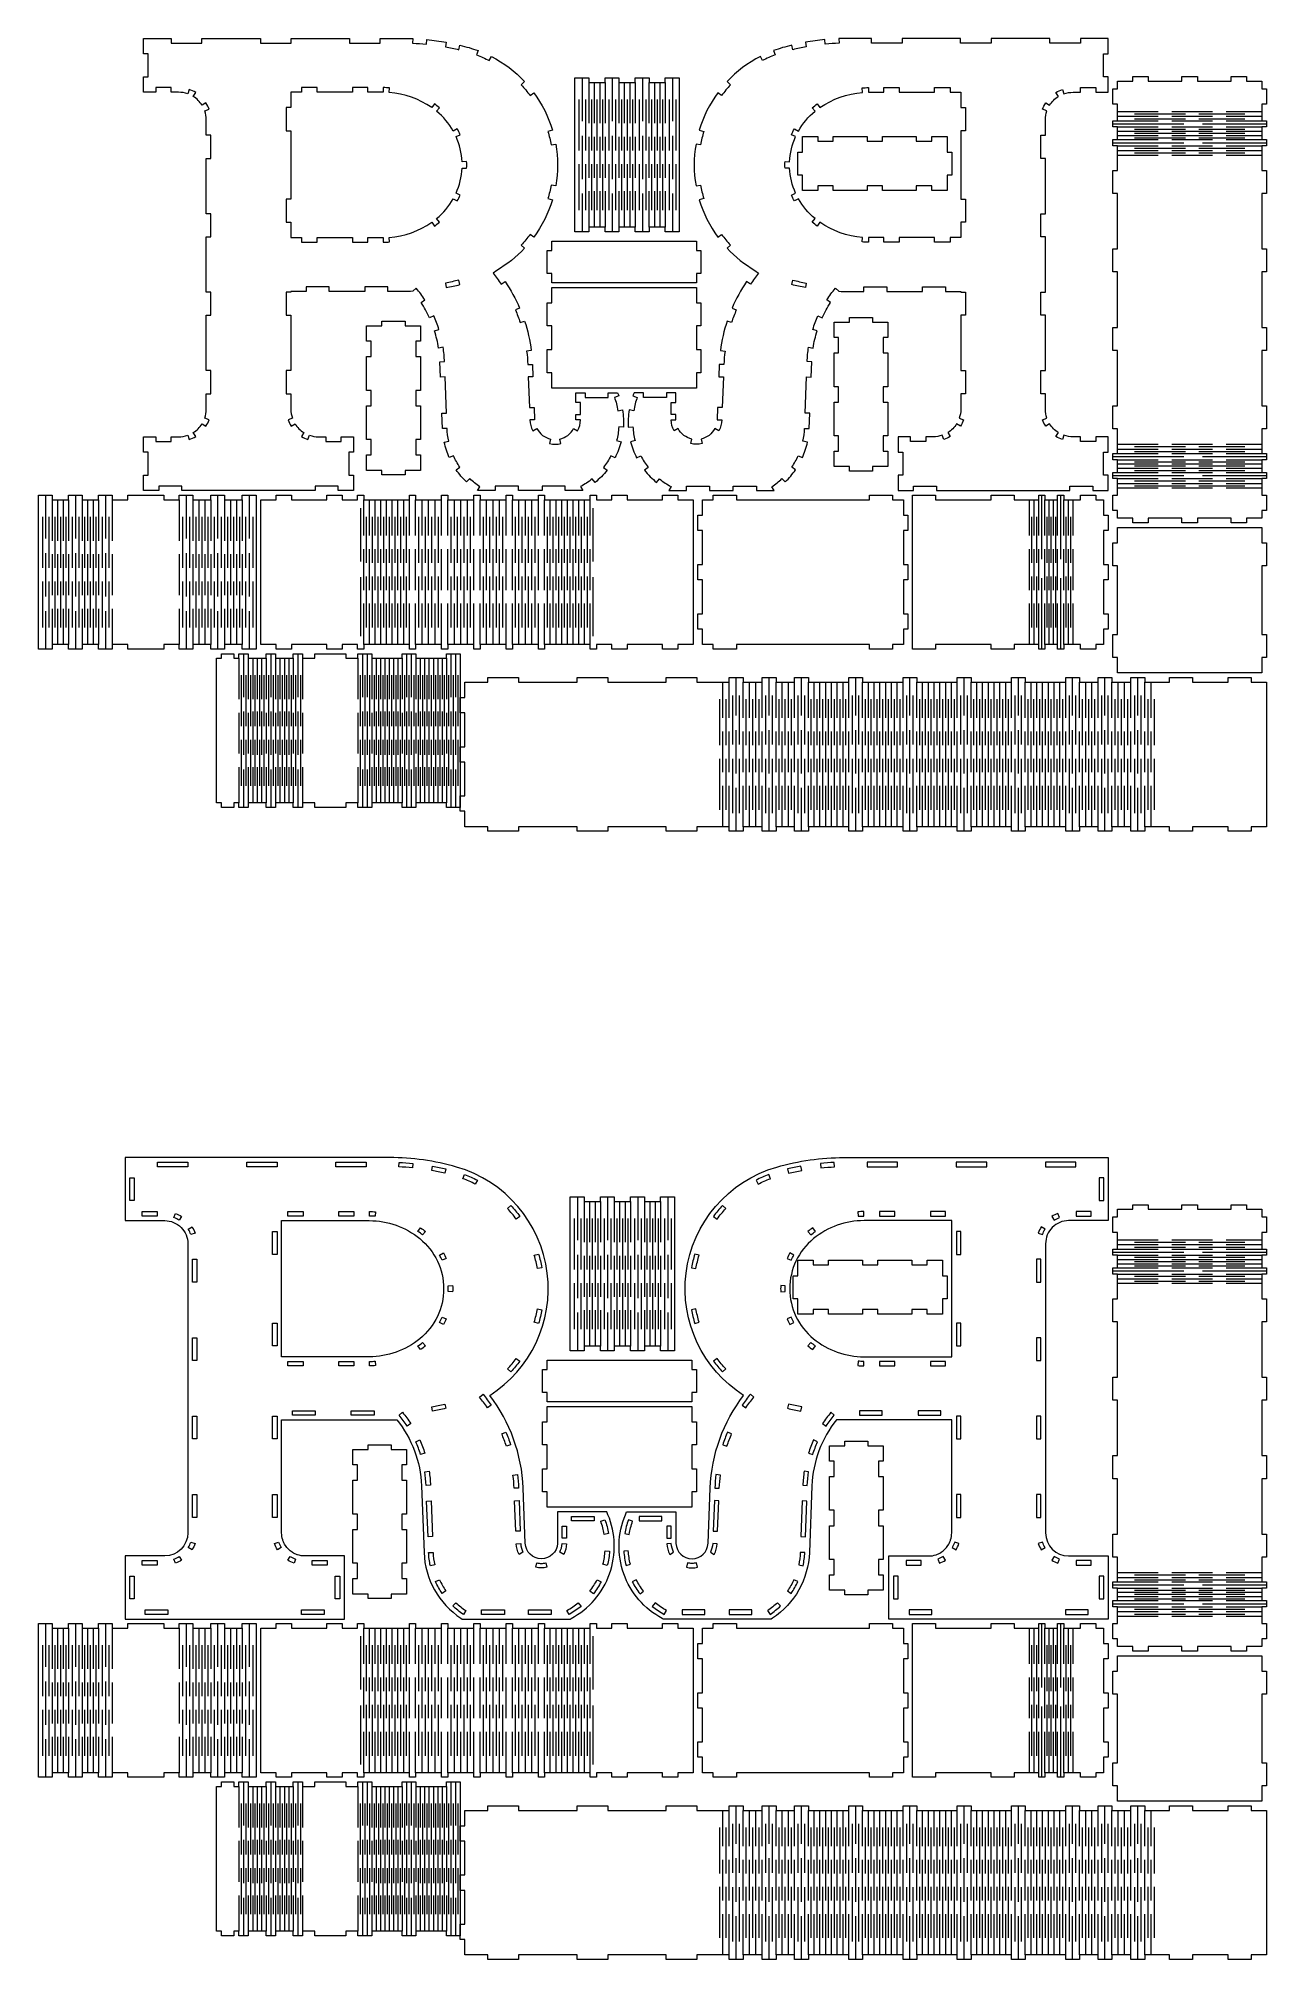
# Model space of a CAD drawing. Header units: millimetres. Extents: x -399 to 399, y -625 to 625.
import ezdxf

# ---------------------------------------------------------------- set-up
doc = ezdxf.new("R2010")
doc.units = ezdxf.units.MM
doc.header["$MEASUREMENT"] = 0
doc.layers.add('Camada 1', color=7, linetype='Continuous')

msp = doc.modelspace()

# ---------------------------------------------------------------- linework, layer by layer
at = {"layer": 'Camada 1', "color": 250, "lineweight": 20}
for points, knots in [([(-77.1728, 495.3044), (-71.782, 502.6452), (-67.6958, 510.8597), (-65.0932, 519.5875), (-65.0932, 519.5875), (-65.0932, 519.5875), (-67.9681, 520.4448), (-67.9681, 520.4448), (-67.9681, 520.4448), (-67.11, 523.3222), (-66.4226, 526.2477), (-65.9092, 529.2061), (-65.9092, 529.2061), (-65.9092, 529.2061), (-62.9534, 528.6932), (-62.9534, 528.6932), (-62.9534, 528.6932), (-61.3964, 537.6666), (-61.3963, 546.8411), (-62.9534, 555.815), (-62.9534, 555.815), (-62.9534, 555.815), (-65.9092, 555.3021), (-65.9092, 555.3021), (-65.9092, 555.3021), (-66.4226, 558.2605), (-67.11, 561.186), (-67.9681, 564.0634), (-67.9681, 564.0634), (-67.9681, 564.0634), (-65.0932, 564.9207), (-65.0932, 564.9207), (-65.0932, 564.9207), (-67.6958, 573.6485), (-71.782, 581.863), (-77.1728, 589.2038), (-77.1728, 589.2038), (-77.1728, 589.2038), (-79.5909, 587.4281), (-79.5909, 587.4281), (-79.5909, 587.4281), (-81.3681, 589.8483), (-83.2866, 592.1614), (-85.3364, 594.3555), (-85.3364, 594.3555), (-85.3364, 594.3555), (-83.1442, 596.4035), (-83.1442, 596.4035), (-83.1442, 596.4035), (-89.3617, 603.0587), (-96.6789, 608.5934), (-104.775, 612.765), (-104.775, 612.765), (-104.775, 612.765), (-106.1491, 610.0982), (-106.1491, 610.0982), (-106.1491, 610.0982), (-108.8182, 611.4735), (-111.5662, 612.69), (-114.3786, 613.7416), (-114.3786, 613.7416), (-114.3786, 613.7416), (-113.328, 616.5516), (-113.328, 616.5516), (-113.328, 616.5516), (-115.2758, 617.2798), (-117.2514, 617.9311), (-119.2503, 618.5041), (-119.2503, 618.5041), (-121.211, 619.0661), (-123.1826, 619.5894), (-125.164, 620.0735), (-125.164, 620.0735), (-125.164, 620.0735), (-125.8762, 617.1593), (-125.8762, 617.1593), (-125.8762, 617.1593), (-128.7911, 617.8716), (-131.7264, 618.4974), (-134.6783, 619.036), (-134.6783, 619.036), (-134.6783, 619.036), (-134.1399, 621.9873), (-134.1399, 621.9873), (-134.1399, 621.9873), (-138.2961, 622.7455), (-142.4815, 623.3335), (-146.6857, 623.7498), (-146.6857, 623.7498), (-146.6857, 623.7498), (-146.9813, 620.7644), (-146.9813, 620.7644), (-146.9813, 620.7644), (-149.9673, 621.0601), (-152.9615, 621.2673), (-155.9598, 621.3857), (-155.9598, 621.3857), (-155.9598, 621.3857), (-155.8414, 624.3833), (-155.8414, 624.3833), (-155.8414, 624.3833), (-157.8795, 624.4638), (-159.919, 624.5041), (-161.9586, 624.5041), (-161.9586, 624.5041), (-161.9586, 624.5041), (-176.9585, 624.5041), (-176.9585, 624.5041), (-176.9585, 624.5041), (-176.9585, 624.5041), (-176.9585, 621.5041), (-176.9585, 621.5041), (-176.9585, 621.5041), (-176.9585, 621.5041), (-196.9585, 621.5041), (-196.9585, 621.5041), (-196.9585, 621.5041), (-196.9585, 621.5041), (-196.9585, 624.5041), (-196.9585, 624.5041), (-196.9585, 624.5041), (-196.9585, 624.5041), (-234.9268, 624.5041), (-234.9268, 624.5041), (-234.9268, 624.5041), (-234.9268, 624.5041), (-234.9268, 621.5041), (-234.9268, 621.5041), (-234.9268, 621.5041), (-234.9268, 621.5041), (-254.9268, 621.5041), (-254.9268, 621.5041), (-254.9268, 621.5041), (-254.9268, 621.5041), (-254.9268, 624.5041), (-254.9268, 624.5041), (-254.9268, 624.5041), (-254.9268, 624.5041), (-292.8951, 624.5041), (-292.8951, 624.5041), (-292.8951, 624.5041), (-292.8951, 624.5041), (-292.8951, 621.5041), (-292.8951, 621.5041), (-292.8951, 621.5041), (-292.8951, 621.5041), (-312.8951, 621.5041), (-312.8951, 621.5041), (-312.8951, 621.5041), (-312.8951, 621.5041), (-312.8951, 624.5041), (-312.8951, 624.5041), (-312.8951, 624.5041), (-312.8951, 624.5041), (-330.8951, 624.5041), (-330.8951, 624.5041), (-330.8951, 624.5041), (-330.8951, 624.5041), (-330.8951, 614.5041), (-330.8951, 614.5041), (-330.8951, 614.5041), (-330.8951, 614.5041), (-327.8951, 614.5041), (-327.8951, 614.5041), (-327.8951, 614.5041), (-327.8951, 614.5041), (-327.8951, 599.5041), (-327.8951, 599.5041), (-327.8951, 599.5041), (-327.8951, 599.5041), (-330.8951, 599.5041), (-330.8951, 599.5041), (-330.8951, 599.5041), (-330.8951, 599.5041), (-330.8951, 589.5041), (-330.8951, 589.5041), (-330.8951, 589.5041), (-330.8951, 589.5041), (-322.8905, 589.5041), (-322.8905, 589.5041), (-322.8905, 589.5041), (-322.8905, 589.5041), (-322.8905, 592.5041), (-322.8905, 592.5041), (-322.8905, 592.5041), (-322.8905, 592.5041), (-312.8905, 592.5041), (-312.8905, 592.5041), (-312.8905, 592.5041), (-312.8905, 592.5041), (-312.8905, 589.5041), (-312.8905, 589.5041), (-312.8905, 589.5041), (-312.8905, 589.5041), (-308.1051, 589.5041), (-308.1051, 589.5041), (-308.1051, 589.5041), (-306.091, 589.5041), (-304.0912, 589.1661), (-302.189, 588.5041), (-302.189, 588.5041), (-302.189, 588.5041), (-301.203, 591.3374), (-301.203, 591.3374), (-301.203, 591.3374), (-299.7293, 590.8246), (-298.3174, 590.1491), (-296.9933, 589.3234), (-296.9933, 589.3234), (-296.9933, 589.3234), (-298.5807, 586.7778), (-298.5807, 586.7778), (-298.5807, 586.7778), (-296.2509, 585.3249), (-294.2843, 583.3583), (-292.8314, 581.0285), (-292.8314, 581.0285), (-292.8314, 581.0285), (-290.2858, 582.6159), (-290.2858, 582.6159), (-290.2858, 582.6159), (-289.4601, 581.2918), (-288.7846, 579.8799), (-288.2718, 578.4062), (-288.2718, 578.4062), (-288.2718, 578.4062), (-291.1051, 577.4202), (-291.1051, 577.4202), (-291.1051, 577.4202), (-290.4431, 575.518), (-290.1051, 573.5182), (-290.1051, 571.5041), (-290.1051, 571.5041), (-290.1051, 571.5041), (-290.1051, 561.5041), (-290.1051, 561.5041), (-290.1051, 561.5041), (-290.1051, 561.5041), (-287.1051, 561.5041), (-287.1051, 561.5041), (-287.1051, 561.5041), (-287.1051, 561.5041), (-287.1051, 546.5041), (-287.1051, 546.5041), (-287.1051, 546.5041), (-287.1051, 546.5041), (-290.1051, 546.5041), (-290.1051, 546.5041), (-290.1051, 546.5041), (-290.1051, 546.5041), (-290.1051, 510.5041), (-290.1051, 510.5041), (-290.1051, 510.5041), (-290.1051, 510.5041), (-287.1051, 510.5041), (-287.1051, 510.5041), (-287.1051, 510.5041), (-287.1051, 510.5041), (-287.1051, 495.5041), (-287.1051, 495.5041), (-287.1051, 495.5041), (-287.1051, 495.5041), (-290.1051, 495.5041), (-290.1051, 495.5041), (-290.1051, 495.5041), (-290.1051, 495.5041), (-290.1051, 459.5041), (-290.1051, 459.5041), (-290.1051, 459.5041), (-290.1051, 459.5041), (-287.1051, 459.5041), (-287.1051, 459.5041), (-287.1051, 459.5041), (-287.1051, 459.5041), (-287.1051, 444.5042), (-287.1051, 444.5042), (-287.1051, 444.5042), (-287.1051, 444.5042), (-290.1051, 444.5042), (-290.1051, 444.5042), (-290.1051, 444.5042), (-290.1051, 444.5042), (-290.1051, 408.5042), (-290.1051, 408.5042), (-290.1051, 408.5042), (-290.1051, 408.5042), (-287.1051, 408.5042), (-287.1051, 408.5042), (-287.1051, 408.5042), (-287.1051, 408.5042), (-287.1051, 393.5042), (-287.1051, 393.5042), (-287.1051, 393.5042), (-287.1051, 393.5042), (-290.1051, 393.5042), (-290.1051, 393.5042), (-290.1051, 393.5042), (-290.1051, 393.5042), (-290.1051, 383.5041), (-290.1051, 383.5041), (-290.1051, 383.5041), (-290.1051, 381.4901), (-290.4432, 379.4903), (-291.1051, 377.5881), (-291.1051, 377.5881), (-291.1051, 377.5881), (-288.2718, 376.6021), (-288.2718, 376.6021), (-288.2718, 376.6021), (-288.7846, 375.1284), (-289.4601, 373.7165), (-290.2858, 372.3924), (-290.2858, 372.3924), (-290.2858, 372.3924), (-292.8314, 373.9798), (-292.8314, 373.9798), (-292.8314, 373.9798), (-294.2843, 371.65), (-296.2509, 369.6834), (-298.5807, 368.2305), (-298.5807, 368.2305), (-298.5807, 368.2305), (-296.9933, 365.6849), (-296.9933, 365.6849), (-296.9933, 365.6849), (-298.3174, 364.8592), (-299.7293, 364.1837), (-301.203, 363.6709), (-301.203, 363.6709), (-301.203, 363.6709), (-302.189, 366.5042), (-302.189, 366.5042), (-302.189, 366.5042), (-304.0912, 365.8422), (-306.091, 365.5042), (-308.1051, 365.5042), (-308.1051, 365.5042), (-308.1051, 365.5042), (-312.8905, 365.5042), (-312.8905, 365.5042), (-312.8905, 365.5042), (-312.8905, 365.5042), (-312.8905, 362.5042), (-312.8905, 362.5042), (-312.8905, 362.5042), (-312.8905, 362.5042), (-322.8905, 362.5042), (-322.8905, 362.5042), (-322.8905, 362.5042), (-322.8905, 362.5042), (-322.8905, 365.5042), (-322.8905, 365.5042), (-322.8905, 365.5042), (-322.8905, 365.5042), (-330.8951, 365.5042), (-330.8951, 365.5042), (-330.8951, 365.5042), (-330.8951, 365.5042), (-330.8951, 355.5042), (-330.8951, 355.5042), (-330.8951, 355.5042), (-330.8951, 355.5042), (-327.8951, 355.5042), (-327.8951, 355.5042), (-327.8951, 355.5042), (-327.8951, 355.5042), (-327.8951, 340.5042), (-327.8951, 340.5042), (-327.8951, 340.5042), (-327.8951, 340.5042), (-330.8951, 340.5042), (-330.8951, 340.5042), (-330.8951, 340.5042), (-330.8951, 340.5042), (-330.8951, 330.5042), (-330.8951, 330.5042), (-330.8951, 330.5042), (-330.8951, 330.5042), (-320.8951, 330.5042), (-320.8951, 330.5042), (-320.8951, 330.5042), (-320.8951, 330.5042), (-320.8951, 333.5042), (-320.8951, 333.5042), (-320.8951, 333.5042), (-320.8951, 333.5042), (-305.8951, 333.5042), (-305.8951, 333.5042), (-305.8951, 333.5042), (-305.8951, 333.5042), (-305.8951, 330.5042), (-305.8951, 330.5042), (-305.8951, 330.5042), (-305.8951, 330.5042), (-219.3151, 330.5042), (-219.3151, 330.5042), (-219.3151, 330.5042), (-219.3151, 330.5042), (-219.3151, 333.5042), (-219.3151, 333.5042), (-219.3151, 333.5042), (-219.3151, 333.5042), (-204.3151, 333.5042), (-204.3151, 333.5042), (-204.3151, 333.5042), (-204.3151, 333.5042), (-204.3151, 330.5042), (-204.3151, 330.5042), (-204.3151, 330.5042), (-204.3151, 330.5042), (-194.3151, 330.5042), (-194.3151, 330.5042), (-194.3151, 330.5042), (-194.3151, 330.5042), (-194.3151, 340.5042), (-194.3151, 340.5042), (-194.3151, 340.5042), (-194.3151, 340.5042), (-197.3151, 340.5042), (-197.3151, 340.5042), (-197.3151, 340.5042), (-197.3151, 340.5042), (-197.3151, 355.5042), (-197.3151, 355.5042), (-197.3151, 355.5042), (-197.3151, 355.5042), (-194.3151, 355.5042), (-194.3151, 355.5042), (-194.3151, 355.5042), (-194.3151, 355.5042), (-194.3151, 365.5042), (-194.3151, 365.5042), (-194.3151, 365.5042), (-194.3151, 365.5042), (-202.3151, 365.5042), (-202.3151, 365.5042), (-202.3151, 365.5042), (-202.3151, 365.5042), (-202.3151, 362.5042), (-202.3151, 362.5042), (-202.3151, 362.5042), (-202.3151, 362.5042), (-212.3151, 362.5042), (-212.3151, 362.5042), (-212.3151, 362.5042), (-212.3151, 362.5042), (-212.3151, 365.5042), (-212.3151, 365.5042), (-212.3151, 365.5042), (-212.3151, 365.5042), (-217.1051, 365.5042), (-217.1051, 365.5042), (-217.1051, 365.5042), (-219.1177, 365.5042), (-221.1161, 365.8417), (-223.0171, 366.5028), (-223.0171, 366.5028), (-223.0171, 366.5028), (-224.0026, 363.6709), (-224.0026, 363.6709), (-224.0026, 363.6709), (-225.4763, 364.1837), (-226.8882, 364.8592), (-228.2123, 365.6849), (-228.2123, 365.6849), (-228.2123, 365.6849), (-226.6262, 368.2284), (-226.6262, 368.2284), (-226.6262, 368.2284), (-228.9568, 369.681), (-230.9241, 371.6477), (-232.3775, 373.9777), (-232.3775, 373.9777), (-232.3775, 373.9777), (-234.9198, 372.3924), (-234.9198, 372.3924), (-234.9198, 372.3924), (-235.7455, 373.7165), (-236.421, 375.1284), (-236.9338, 376.6021), (-236.9338, 376.6021), (-236.9338, 376.6021), (-234.1046, 377.5867), (-234.1046, 377.5867), (-234.1046, 377.5867), (-234.7669, 379.4893), (-235.1051, 381.4896), (-235.1051, 383.5042), (-235.1051, 383.5042), (-235.1051, 383.5042), (-235.1051, 393.5042), (-235.1051, 393.5042), (-235.1051, 393.5042), (-235.1051, 393.5042), (-238.1005, 393.5042), (-238.1005, 393.5042), (-238.1005, 393.5042), (-238.1005, 393.5042), (-238.1005, 408.5042), (-238.1005, 408.5042), (-238.1005, 408.5042), (-238.1005, 408.5042), (-235.1051, 408.5042), (-235.1051, 408.5042), (-235.1051, 408.5042), (-235.1051, 408.5042), (-235.1051, 444.5042), (-235.1051, 444.5042), (-235.1051, 444.5042), (-235.1051, 444.5042), (-238.1005, 444.5042), (-238.1005, 444.5042), (-238.1005, 444.5042), (-238.1005, 444.5042), (-238.1005, 459.5041), (-238.1005, 459.5041), (-238.1005, 459.5041), (-238.1005, 459.5041), (-235.1051, 459.5041), (-235.1051, 459.5041), (-235.1051, 459.5041), (-235.1051, 459.5041), (-235.1051, 460.0041), (-235.1051, 460.0041), (-235.1051, 460.0041), (-235.1051, 460.0041), (-225.1051, 460.0041), (-225.1051, 460.0041), (-225.1051, 460.0041), (-225.1051, 460.0041), (-225.1051, 463.0041), (-225.1051, 463.0041), (-225.1051, 463.0041), (-225.1051, 463.0041), (-210.1051, 463.0041), (-210.1051, 463.0041), (-210.1051, 463.0041), (-210.1051, 463.0041), (-210.1051, 460.0041), (-210.1051, 460.0041), (-210.1051, 460.0041), (-210.1051, 460.0041), (-186.9585, 460.0041), (-186.9585, 460.0041), (-186.9585, 460.0041), (-186.9585, 460.0041), (-186.9585, 463.0041), (-186.9585, 463.0041), (-186.9585, 463.0041), (-186.9585, 463.0041), (-171.9585, 463.0041), (-171.9585, 463.0041), (-171.9585, 463.0041), (-171.9585, 463.0041), (-171.9585, 460.0041), (-171.9585, 460.0041), (-171.9585, 460.0041), (-171.9585, 460.0041), (-161.9586, 460.0041), (-161.9586, 460.0041), (-161.9586, 460.0041), (-159.919, 460.0041), (-157.8795, 460.0444), (-155.8414, 460.1249), (-155.8414, 460.1249), (-155.8414, 460.1249), (-153.5394, 462.0487), (-153.5394, 462.0487), (-153.5394, 462.0487), (-151.538, 459.6538), (-149.6801, 457.1424), (-147.9757, 454.5278), (-147.9757, 454.5278), (-147.9757, 454.5278), (-150.4889, 452.8896), (-150.4889, 452.8896), (-150.4889, 452.8896), (-148.394, 449.6759), (-146.5454, 446.3083), (-144.9589, 442.8156), (-144.9589, 442.8156), (-144.9589, 442.8156), (-142.2275, 444.0563), (-142.2275, 444.0563), (-142.2275, 444.0563), (-140.9367, 441.2146), (-139.8154, 438.2989), (-138.8695, 435.3246), (-138.8695, 435.3246), (-138.8695, 435.3246), (-141.7285, 434.4154), (-141.7285, 434.4154), (-141.7285, 434.4154), (-140.5659, 430.7597), (-139.6817, 427.0212), (-139.0835, 423.232), (-139.0835, 423.232), (-139.0835, 423.232), (-136.1202, 423.6998), (-136.1202, 423.6998), (-136.1202, 423.6998), (-135.6334, 420.6169), (-135.3298, 417.5078), (-135.2109, 414.3889), (-135.2109, 414.3889), (-135.2109, 414.3889), (-138.2087, 414.2746), (-138.2087, 414.2746), (-138.2087, 414.2746), (-138.2087, 414.2746), (-137.8276, 404.2819), (-137.8276, 404.2819), (-137.8276, 404.2819), (-137.8276, 404.2819), (-134.8298, 404.3962), (-134.8298, 404.3962), (-134.8298, 404.3962), (-134.8298, 404.3962), (-133.9363, 380.9686), (-133.9363, 380.9686), (-133.9363, 380.9686), (-133.9363, 380.9686), (-136.9341, 380.8543), (-136.9341, 380.8543), (-136.9341, 380.8543), (-136.9341, 380.8543), (-136.5531, 370.8616), (-136.5531, 370.8616), (-136.5531, 370.8616), (-136.5531, 370.8616), (-133.5552, 370.9759), (-133.5552, 370.9759), (-133.5552, 370.9759), (-133.4475, 368.1498), (-133.0887, 365.3389), (-132.4832, 362.5763), (-132.4832, 362.5763), (-132.4832, 362.5763), (-135.4136, 361.934), (-135.4136, 361.934), (-135.4136, 361.934), (-134.6623, 358.5063), (-133.5573, 355.1658), (-132.1165, 351.9662), (-132.1165, 351.9662), (-132.1165, 351.9662), (-129.3811, 353.198), (-129.3811, 353.198), (-129.3811, 353.198), (-128.2198, 350.6193), (-126.8316, 348.1488), (-125.2329, 345.8159), (-125.2329, 345.8159), (-125.2329, 345.8159), (-127.7076, 344.1201), (-127.7076, 344.1201), (-127.7076, 344.1201), (-125.724, 341.2254), (-123.4454, 338.5445), (-120.9084, 336.1202), (-120.9084, 336.1202), (-120.9084, 336.1202), (-118.8358, 338.2892), (-118.8358, 338.2892), (-118.8358, 338.2892), (-116.7911, 336.3353), (-114.5767, 334.5671), (-112.2189, 333.0053), (-112.2189, 333.0053), (-112.2189, 333.0053), (-113.8756, 330.5042), (-113.8756, 330.5042), (-113.8756, 330.5042), (-113.8756, 330.5042), (-102.2189, 330.5042), (-102.2189, 330.5042), (-102.2189, 330.5042), (-102.2189, 330.5042), (-102.2189, 333.5042), (-102.2189, 333.5042), (-102.2189, 333.5042), (-102.2189, 333.5042), (-87.2189, 333.5042), (-87.2189, 333.5042), (-87.2189, 333.5042), (-87.2189, 333.5042), (-87.2189, 330.5042), (-87.2189, 330.5042), (-87.2189, 330.5042), (-87.2189, 330.5042), (-71.74, 330.5042), (-71.74, 330.5042), (-71.74, 330.5042), (-71.74, 330.5042), (-71.74, 333.5042), (-71.74, 333.5042), (-71.74, 333.5042), (-71.74, 333.5042), (-56.74, 333.5042), (-56.74, 333.5042), (-56.74, 333.5042), (-56.74, 333.5042), (-56.74, 330.5042), (-56.74, 330.5042), (-56.74, 330.5042), (-56.74, 330.5042), (-45.3225, 330.5042), (-45.3225, 330.5042), (-45.3225, 330.5042), (-45.3225, 330.5042), (-46.74, 333.1482), (-46.74, 333.1482), (-46.74, 333.1482), (-44.09, 334.5689), (-41.5818, 336.2396), (-39.2495, 338.1374), (-39.2495, 338.1374), (-39.2495, 338.1374), (-37.356, 335.8105), (-37.356, 335.8105), (-37.356, 335.8105), (-34.4545, 338.1715), (-31.826, 340.8493), (-29.5192, 343.794), (-29.5192, 343.794), (-29.5192, 343.794), (-31.8809, 345.644), (-31.8809, 345.644), (-31.8809, 345.644), (-30.0267, 348.0111), (-28.4028, 350.5499), (-27.0314, 353.2258), (-27.0314, 353.2258), (-27.0314, 353.2258), (-24.3616, 351.8575), (-24.3616, 351.8575), (-24.3616, 351.8575), (-22.6555, 355.1865), (-21.3268, 358.6957), (-20.4001, 362.3198), (-20.4001, 362.3198), (-20.4001, 362.3198), (-23.3066, 363.063), (-23.3066, 363.063), (-23.3066, 363.063), (-22.5617, 365.9762), (-22.0968, 368.9538), (-21.9181, 371.9553), (-21.9181, 371.9553), (-21.9181, 371.9553), (-18.9234, 371.7771), (-18.9234, 371.7771), (-18.9234, 371.7771), (-18.7013, 375.5111), (-18.897, 379.2583), (-19.507, 382.9491), (-19.507, 382.9491), (-19.507, 382.9491), (-22.4669, 382.4598), (-22.4669, 382.4598), (-22.4669, 382.4598), (-22.9573, 385.4264), (-23.7299, 388.3394), (-24.7743, 391.159), (-24.7743, 391.159), (-24.7743, 391.159), (-21.961, 392.201), (-21.961, 392.201), (-21.961, 392.201), (-22.2047, 392.859), (-22.4622, 393.5118), (-22.7333, 394.159), (-22.7333, 394.159), (-22.7333, 394.159), (-28.7596, 394.159), (-28.7596, 394.159), (-28.7596, 394.159), (-28.7596, 394.159), (-28.7596, 391.159), (-28.7596, 391.159), (-28.7596, 391.159), (-28.7596, 391.159), (-43.7596, 391.159), (-43.7596, 391.159), (-43.7596, 391.159), (-43.7596, 391.159), (-43.7596, 394.159), (-43.7596, 394.159), (-43.7596, 394.159), (-43.7596, 394.159), (-49.7859, 394.159), (-49.7859, 394.159), (-49.7859, 394.159), (-49.7859, 394.159), (-49.7859, 387.903), (-49.7859, 387.903), (-49.7859, 387.903), (-49.7859, 387.903), (-46.7859, 387.903), (-46.7859, 387.903), (-46.7859, 387.903), (-46.7859, 387.903), (-46.7859, 379.903), (-46.7859, 379.903), (-46.7859, 379.903), (-46.7859, 379.903), (-49.7859, 379.903), (-49.7859, 379.903), (-49.7859, 379.903), (-49.7859, 379.903), (-49.7859, 376.6328), (-49.7859, 376.6328), (-49.7859, 376.6328), (-49.7859, 376.6328), (-49.7865, 376.6182), (-49.7865, 376.6182), (-49.7865, 376.6182), (-49.7865, 376.6182), (-46.7888, 376.5006), (-46.7888, 376.5006), (-46.7888, 376.5006), (-46.8859, 374.0259), (-47.5398, 371.605), (-48.7018, 369.4181), (-48.7018, 369.4181), (-48.7018, 369.4181), (-51.3511, 370.8257), (-51.3511, 370.8257), (-51.3511, 370.8257), (-53.1877, 367.3693), (-56.4369, 364.8826), (-60.2532, 364.0129), (-60.2532, 364.0129), (-60.2532, 364.0129), (-59.5866, 361.0879), (-59.5866, 361.0879), (-59.5866, 361.0879), (-62.0012, 360.5377), (-64.5089, 360.539), (-66.9229, 361.0919), (-66.9229, 361.0919), (-66.9229, 361.0919), (-66.2532, 364.0162), (-66.2532, 364.0162), (-66.2532, 364.0162), (-70.0685, 364.89), (-73.315, 367.3802), (-75.1479, 370.8387), (-75.1479, 370.8387), (-75.1479, 370.8387), (-77.7986, 369.4339), (-77.7986, 369.4339), (-77.7986, 369.4339), (-78.9583, 371.6221), (-79.6096, 374.0437), (-79.7039, 376.5185), (-79.7039, 376.5185), (-79.7039, 376.5185), (-76.7061, 376.6328), (-76.7061, 376.6328), (-76.7061, 376.6328), (-76.7061, 376.6328), (-77.0103, 384.609), (-77.0103, 384.609), (-77.0103, 384.609), (-77.0103, 384.609), (-80.0081, 384.4947), (-80.0081, 384.4947), (-80.0081, 384.4947), (-80.0081, 384.4947), (-80.7703, 404.4801), (-80.7703, 404.4801), (-80.7703, 404.4801), (-80.7703, 404.4801), (-77.7725, 404.5945), (-77.7725, 404.5945), (-77.7725, 404.5945), (-77.7725, 404.5945), (-78.0769, 412.5758), (-78.0769, 412.5758), (-78.0769, 412.5758), (-78.0769, 412.5758), (-78.0771, 412.581), (-78.0771, 412.581), (-78.0771, 412.581), (-78.0771, 412.581), (-81.0746, 412.4583), (-81.0746, 412.4583), (-81.0746, 412.4583), (-81.1937, 415.3703), (-81.4395, 418.2756), (-81.8114, 421.1661), (-81.8114, 421.1661), (-81.8114, 421.1661), (-78.8359, 421.5489), (-78.8359, 421.5489), (-78.8359, 421.5489), (-79.676, 428.0789), (-81.1378, 434.5138), (-83.2015, 440.7658), (-83.2015, 440.7658), (-83.2015, 440.7658), (-86.0503, 439.8255), (-86.0503, 439.8255), (-86.0503, 439.8255), (-86.9638, 442.593), (-87.9973, 445.3194), (-89.148, 447.997), (-89.148, 447.997), (-89.148, 447.997), (-86.3917, 449.1814), (-86.3917, 449.1814), (-86.3917, 449.1814), (-88.9911, 455.2304), (-92.1624, 461.0171), (-95.8621, 466.4631), (-95.8621, 466.4631), (-95.8621, 466.4631), (-98.3437, 464.7772), (-98.3437, 464.7772), (-98.3437, 464.7772), (-99.9814, 467.1879), (-101.7233, 469.5261), (-103.5644, 471.7852), (-103.5644, 471.7852), (-103.5644, 471.7852), (-101.2389, 473.6805), (-101.2389, 473.6805), (-101.2389, 473.6805), (-94.5346, 477.5782), (-88.4382, 482.4379), (-83.1442, 488.1047), (-83.1442, 488.1047), (-83.1442, 488.1047), (-85.3364, 490.1527), (-85.3364, 490.1527), (-85.3364, 490.1527), (-83.2866, 492.3468), (-81.3681, 494.6599), (-79.5909, 497.0801), (-79.5909, 497.0801), (-79.5909, 497.0801), (-77.1728, 495.3044), (-77.1728, 495.3044)], [0, 0, 0, 0, 0.004219409, 0.004219409, 0.004219409, 0.004219409, 0.008438819, 0.008438819, 0.008438819, 0.008438819, 0.012658228, 0.012658228, 0.012658228, 0.012658228, 0.016877637, 0.016877637, 0.016877637, 0.016877637, 0.021097046, 0.021097046, 0.021097046, 0.021097046, 0.025316456, 0.025316456, 0.025316456, 0.025316456, 0.029535865, 0.029535865, 0.029535865, 0.029535865, 0.033755274, 0.033755274, 0.033755274, 0.033755274, 0.037974684, 0.037974684, 0.037974684, 0.037974684, 0.042194093, 0.042194093, 0.042194093, 0.042194093, 0.046413502, 0.046413502, 0.046413502, 0.046413502, 0.050632911, 0.050632911, 0.050632911, 0.050632911, 0.054852321, 0.054852321, 0.054852321, 0.054852321, 0.05907173, 0.05907173, 0.05907173, 0.05907173, 0.063291139, 0.063291139, 0.063291139, 0.063291139, 0.067510549, 0.067510549, 0.067510549, 0.067510549, 0.071729958, 0.071729958, 0.071729958, 0.071729958, 0.075949367, 0.075949367, 0.075949367, 0.075949367, 0.080168776, 0.080168776, 0.080168776, 0.080168776, 0.084388186, 0.084388186, 0.084388186, 0.084388186, 0.088607595, 0.088607595, 0.088607595, 0.088607595, 0.092827004, 0.092827004, 0.092827004, 0.092827004, 0.097046414, 0.097046414, 0.097046414, 0.097046414, 0.101265823, 0.101265823, 0.101265823, 0.101265823, 0.105485232, 0.105485232, 0.105485232, 0.105485232, 0.109704641, 0.109704641, 0.109704641, 0.109704641, 0.113924051, 0.113924051, 0.113924051, 0.113924051, 0.11814346, 0.11814346, 0.11814346, 0.11814346, 0.122362869, 0.122362869, 0.122362869, 0.122362869, 0.126582278, 0.126582278, 0.126582278, 0.126582278, 0.130801688, 0.130801688, 0.130801688, 0.130801688, 0.135021097, 0.135021097, 0.135021097, 0.135021097, 0.139240506, 0.139240506, 0.139240506, 0.139240506, 0.143459916, 0.143459916, 0.143459916, 0.143459916, 0.147679325, 0.147679325, 0.147679325, 0.147679325, 0.151898734, 0.151898734, 0.151898734, 0.151898734, 0.156118143, 0.156118143, 0.156118143, 0.156118143, 0.160337553, 0.160337553, 0.160337553, 0.160337553, 0.164556962, 0.164556962, 0.164556962, 0.164556962, 0.168776371, 0.168776371, 0.168776371, 0.168776371, 0.172995781, 0.172995781, 0.172995781, 0.172995781, 0.17721519, 0.17721519, 0.17721519, 0.17721519, 0.181434599, 0.181434599, 0.181434599, 0.181434599, 0.185654008, 0.185654008, 0.185654008, 0.185654008, 0.189873418, 0.189873418, 0.189873418, 0.189873418, 0.194092827, 0.194092827, 0.194092827, 0.194092827, 0.198312236, 0.198312236, 0.198312236, 0.198312236, 0.202531646, 0.202531646, 0.202531646, 0.202531646, 0.206751055, 0.206751055, 0.206751055, 0.206751055, 0.210970464, 0.210970464, 0.210970464, 0.210970464, 0.215189873, 0.215189873, 0.215189873, 0.215189873, 0.219409283, 0.219409283, 0.219409283, 0.219409283, 0.223628692, 0.223628692, 0.223628692, 0.223628692, 0.227848101, 0.227848101, 0.227848101, 0.227848101, 0.232067511, 0.232067511, 0.232067511, 0.232067511, 0.23628692, 0.23628692, 0.23628692, 0.23628692, 0.240506329, 0.240506329, 0.240506329, 0.240506329, 0.244725738, 0.244725738, 0.244725738, 0.244725738, 0.248945148, 0.248945148, 0.248945148, 0.248945148, 0.253164557, 0.253164557, 0.253164557, 0.253164557, 0.257383966, 0.257383966, 0.257383966, 0.257383966, 0.261603376, 0.261603376, 0.261603376, 0.261603376, 0.265822785, 0.265822785, 0.265822785, 0.265822785, 0.270042194, 0.270042194, 0.270042194, 0.270042194, 0.274261603, 0.274261603, 0.274261603, 0.274261603, 0.278481013, 0.278481013, 0.278481013, 0.278481013, 0.282700422, 0.282700422, 0.282700422, 0.282700422, 0.286919831, 0.286919831, 0.286919831, 0.286919831, 0.291139241, 0.291139241, 0.291139241, 0.291139241, 0.29535865, 0.29535865, 0.29535865, 0.29535865, 0.299578059, 0.299578059, 0.299578059, 0.299578059, 0.303797468, 0.303797468, 0.303797468, 0.303797468, 0.308016878, 0.308016878, 0.308016878, 0.308016878, 0.312236287, 0.312236287, 0.312236287, 0.312236287, 0.316455696, 0.316455696, 0.316455696, 0.316455696, 0.320675105, 0.320675105, 0.320675105, 0.320675105, 0.324894515, 0.324894515, 0.324894515, 0.324894515, 0.329113924, 0.329113924, 0.329113924, 0.329113924, 0.333333333, 0.333333333, 0.333333333, 0.333333333, 0.337552743, 0.337552743, 0.337552743, 0.337552743, 0.341772152, 0.341772152, 0.341772152, 0.341772152, 0.345991561, 0.345991561, 0.345991561, 0.345991561, 0.35021097, 0.35021097, 0.35021097, 0.35021097, 0.35443038, 0.35443038, 0.35443038, 0.35443038, 0.358649789, 0.358649789, 0.358649789, 0.358649789, 0.362869198, 0.362869198, 0.362869198, 0.362869198, 0.367088608, 0.367088608, 0.367088608, 0.367088608, 0.371308017, 0.371308017, 0.371308017, 0.371308017, 0.375527426, 0.375527426, 0.375527426, 0.375527426, 0.379746835, 0.379746835, 0.379746835, 0.379746835, 0.383966245, 0.383966245, 0.383966245, 0.383966245, 0.388185654, 0.388185654, 0.388185654, 0.388185654, 0.392405063, 0.392405063, 0.392405063, 0.392405063, 0.396624473, 0.396624473, 0.396624473, 0.396624473, 0.400843882, 0.400843882, 0.400843882, 0.400843882, 0.405063291, 0.405063291, 0.405063291, 0.405063291, 0.4092827, 0.4092827, 0.4092827, 0.4092827, 0.41350211, 0.41350211, 0.41350211, 0.41350211, 0.417721519, 0.417721519, 0.417721519, 0.417721519, 0.421940928, 0.421940928, 0.421940928, 0.421940928, 0.426160338, 0.426160338, 0.426160338, 0.426160338, 0.430379747, 0.430379747, 0.430379747, 0.430379747, 0.434599156, 0.434599156, 0.434599156, 0.434599156, 0.438818565, 0.438818565, 0.438818565, 0.438818565, 0.443037975, 0.443037975, 0.443037975, 0.443037975, 0.447257384, 0.447257384, 0.447257384, 0.447257384, 0.451476793, 0.451476793, 0.451476793, 0.451476793, 0.455696203, 0.455696203, 0.455696203, 0.455696203, 0.459915612, 0.459915612, 0.459915612, 0.459915612, 0.464135021, 0.464135021, 0.464135021, 0.464135021, 0.46835443, 0.46835443, 0.46835443, 0.46835443, 0.47257384, 0.47257384, 0.47257384, 0.47257384, 0.476793249, 0.476793249, 0.476793249, 0.476793249, 0.481012658, 0.481012658, 0.481012658, 0.481012658, 0.485232068, 0.485232068, 0.485232068, 0.485232068, 0.489451477, 0.489451477, 0.489451477, 0.489451477, 0.493670886, 0.493670886, 0.493670886, 0.493670886, 0.497890295, 0.497890295, 0.497890295, 0.497890295, 0.502109705, 0.502109705, 0.502109705, 0.502109705, 0.506329114, 0.506329114, 0.506329114, 0.506329114, 0.510548523, 0.510548523, 0.510548523, 0.510548523, 0.514767932, 0.514767932, 0.514767932, 0.514767932, 0.518987342, 0.518987342, 0.518987342, 0.518987342, 0.523206751, 0.523206751, 0.523206751, 0.523206751, 0.52742616, 0.52742616, 0.52742616, 0.52742616, 0.53164557, 0.53164557, 0.53164557, 0.53164557, 0.535864979, 0.535864979, 0.535864979, 0.535864979, 0.540084388, 0.540084388, 0.540084388, 0.540084388, 0.544303797, 0.544303797, 0.544303797, 0.544303797, 0.548523207, 0.548523207, 0.548523207, 0.548523207, 0.552742616, 0.552742616, 0.552742616, 0.552742616, 0.556962025, 0.556962025, 0.556962025, 0.556962025, 0.561181435, 0.561181435, 0.561181435, 0.561181435, 0.565400844, 0.565400844, 0.565400844, 0.565400844, 0.569620253, 0.569620253, 0.569620253, 0.569620253, 0.573839662, 0.573839662, 0.573839662, 0.573839662, 0.578059072, 0.578059072, 0.578059072, 0.578059072, 0.582278481, 0.582278481, 0.582278481, 0.582278481, 0.58649789, 0.58649789, 0.58649789, 0.58649789, 0.5907173, 0.5907173, 0.5907173, 0.5907173, 0.594936709, 0.594936709, 0.594936709, 0.594936709, 0.599156118, 0.599156118, 0.599156118, 0.599156118, 0.603375527, 0.603375527, 0.603375527, 0.603375527, 0.607594937, 0.607594937, 0.607594937, 0.607594937, 0.611814346, 0.611814346, 0.611814346, 0.611814346, 0.616033755, 0.616033755, 0.616033755, 0.616033755, 0.620253165, 0.620253165, 0.620253165, 0.620253165, 0.624472574, 0.624472574, 0.624472574, 0.624472574, 0.628691983, 0.628691983, 0.628691983, 0.628691983, 0.632911392, 0.632911392, 0.632911392, 0.632911392, 0.637130802, 0.637130802, 0.637130802, 0.637130802, 0.641350211, 0.641350211, 0.641350211, 0.641350211, 0.64556962, 0.64556962, 0.64556962, 0.64556962, 0.64978903, 0.64978903, 0.64978903, 0.64978903, 0.654008439, 0.654008439, 0.654008439, 0.654008439, 0.658227848, 0.658227848, 0.658227848, 0.658227848, 0.662447257, 0.662447257, 0.662447257, 0.662447257, 0.666666667, 0.666666667, 0.666666667, 0.666666667, 0.670886076, 0.670886076, 0.670886076, 0.670886076, 0.675105485, 0.675105485, 0.675105485, 0.675105485, 0.679324895, 0.679324895, 0.679324895, 0.679324895, 0.683544304, 0.683544304, 0.683544304, 0.683544304, 0.687763713, 0.687763713, 0.687763713, 0.687763713, 0.691983122, 0.691983122, 0.691983122, 0.691983122, 0.696202532, 0.696202532, 0.696202532, 0.696202532, 0.700421941, 0.700421941, 0.700421941, 0.700421941, 0.70464135, 0.70464135, 0.70464135, 0.70464135, 0.708860759, 0.708860759, 0.708860759, 0.708860759, 0.713080169, 0.713080169, 0.713080169, 0.713080169, 0.717299578, 0.717299578, 0.717299578, 0.717299578, 0.721518987, 0.721518987, 0.721518987, 0.721518987, 0.725738397, 0.725738397, 0.725738397, 0.725738397, 0.729957806, 0.729957806, 0.729957806, 0.729957806, 0.734177215, 0.734177215, 0.734177215, 0.734177215, 0.738396624, 0.738396624, 0.738396624, 0.738396624, 0.742616034, 0.742616034, 0.742616034, 0.742616034, 0.746835443, 0.746835443, 0.746835443, 0.746835443, 0.751054852, 0.751054852, 0.751054852, 0.751054852, 0.755274262, 0.755274262, 0.755274262, 0.755274262, 0.759493671, 0.759493671, 0.759493671, 0.759493671, 0.76371308, 0.76371308, 0.76371308, 0.76371308, 0.767932489, 0.767932489, 0.767932489, 0.767932489, 0.772151899, 0.772151899, 0.772151899, 0.772151899, 0.776371308, 0.776371308, 0.776371308, 0.776371308, 0.780590717, 0.780590717, 0.780590717, 0.780590717, 0.784810127, 0.784810127, 0.784810127, 0.784810127, 0.789029536, 0.789029536, 0.789029536, 0.789029536, 0.793248945, 0.793248945, 0.793248945, 0.793248945, 0.797468354, 0.797468354, 0.797468354, 0.797468354, 0.801687764, 0.801687764, 0.801687764, 0.801687764, 0.805907173, 0.805907173, 0.805907173, 0.805907173, 0.810126582, 0.810126582, 0.810126582, 0.810126582, 0.814345992, 0.814345992, 0.814345992, 0.814345992, 0.818565401, 0.818565401, 0.818565401, 0.818565401, 0.82278481, 0.82278481, 0.82278481, 0.82278481, 0.827004219, 0.827004219, 0.827004219, 0.827004219, 0.831223629, 0.831223629, 0.831223629, 0.831223629, 0.835443038, 0.835443038, 0.835443038, 0.835443038, 0.839662447, 0.839662447, 0.839662447, 0.839662447, 0.843881857, 0.843881857, 0.843881857, 0.843881857, 0.848101266, 0.848101266, 0.848101266, 0.848101266, 0.852320675, 0.852320675, 0.852320675, 0.852320675, 0.856540084, 0.856540084, 0.856540084, 0.856540084, 0.860759494, 0.860759494, 0.860759494, 0.860759494, 0.864978903, 0.864978903, 0.864978903, 0.864978903, 0.869198312, 0.869198312, 0.869198312, 0.869198312, 0.873417722, 0.873417722, 0.873417722, 0.873417722, 0.877637131, 0.877637131, 0.877637131, 0.877637131, 0.88185654, 0.88185654, 0.88185654, 0.88185654, 0.886075949, 0.886075949, 0.886075949, 0.886075949, 0.890295359, 0.890295359, 0.890295359, 0.890295359, 0.894514768, 0.894514768, 0.894514768, 0.894514768, 0.898734177, 0.898734177, 0.898734177, 0.898734177, 0.902953586, 0.902953586, 0.902953586, 0.902953586, 0.907172996, 0.907172996, 0.907172996, 0.907172996, 0.911392405, 0.911392405, 0.911392405, 0.911392405, 0.915611814, 0.915611814, 0.915611814, 0.915611814, 0.919831224, 0.919831224, 0.919831224, 0.919831224, 0.924050633, 0.924050633, 0.924050633, 0.924050633, 0.928270042, 0.928270042, 0.928270042, 0.928270042, 0.932489451, 0.932489451, 0.932489451, 0.932489451, 0.936708861, 0.936708861, 0.936708861, 0.936708861, 0.94092827, 0.94092827, 0.94092827, 0.94092827, 0.945147679, 0.945147679, 0.945147679, 0.945147679, 0.949367089, 0.949367089, 0.949367089, 0.949367089, 0.953586498, 0.953586498, 0.953586498, 0.953586498, 0.957805907, 0.957805907, 0.957805907, 0.957805907, 0.962025316, 0.962025316, 0.962025316, 0.962025316, 0.966244726, 0.966244726, 0.966244726, 0.966244726, 0.970464135, 0.970464135, 0.970464135, 0.970464135, 0.974683544, 0.974683544, 0.974683544, 0.974683544, 0.978902954, 0.978902954, 0.978902954, 0.978902954, 0.983122363, 0.983122363, 0.983122363, 0.983122363, 0.987341772, 0.987341772, 0.987341772, 0.987341772, 0.991561181, 0.991561181, 0.991561181, 0.991561181, 1, 1, 1, 1]), ([(42.5034, 495.3044), (37.1126, 502.6452), (33.0264, 510.8597), (30.4238, 519.5875), (30.4238, 519.5875), (30.4238, 519.5875), (33.2987, 520.4448), (33.2987, 520.4448), (33.2987, 520.4448), (32.4406, 523.3222), (31.7532, 526.2477), (31.2398, 529.2061), (31.2398, 529.2061), (31.2398, 529.2061), (28.284, 528.6932), (28.284, 528.6932), (28.284, 528.6932), (26.727, 537.6666), (26.7269, 546.8411), (28.284, 555.815), (28.284, 555.815), (28.284, 555.815), (31.2398, 555.3021), (31.2398, 555.3021), (31.2398, 555.3021), (31.7532, 558.2605), (32.4406, 561.186), (33.2987, 564.0634), (33.2987, 564.0634), (33.2987, 564.0634), (30.4238, 564.9207), (30.4238, 564.9207), (30.4238, 564.9207), (33.0264, 573.6485), (37.1126, 581.863), (42.5034, 589.2038), (42.5034, 589.2038), (42.5034, 589.2038), (44.9215, 587.4281), (44.9215, 587.4281), (44.9215, 587.4281), (46.6987, 589.8483), (48.6172, 592.1614), (50.667, 594.3555), (50.667, 594.3555), (50.667, 594.3555), (48.4748, 596.4035), (48.4748, 596.4035), (48.4748, 596.4035), (54.6923, 603.0587), (62.0095, 608.5934), (70.1056, 612.765), (70.1056, 612.765), (70.1056, 612.765), (71.4797, 610.0982), (71.4797, 610.0982), (71.4797, 610.0982), (74.1488, 611.4735), (76.8968, 612.69), (79.7092, 613.7416), (79.7092, 613.7416), (79.7092, 613.7416), (78.6586, 616.5516), (78.6586, 616.5516), (78.6586, 616.5516), (80.6064, 617.2798), (82.582, 617.9311), (84.5809, 618.5041), (84.5809, 618.5041), (86.5416, 619.0661), (88.5132, 619.5894), (90.4946, 620.0735), (90.4946, 620.0735), (90.4946, 620.0735), (91.2068, 617.1593), (91.2068, 617.1593), (91.2068, 617.1593), (94.1217, 617.8716), (97.057, 618.4974), (100.0089, 619.036), (100.0089, 619.036), (100.0089, 619.036), (99.4705, 621.9873), (99.4705, 621.9873), (99.4705, 621.9873), (103.6267, 622.7455), (107.8121, 623.3335), (112.0163, 623.7498), (112.0163, 623.7498), (112.0163, 623.7498), (112.3119, 620.7644), (112.3119, 620.7644), (112.3119, 620.7644), (115.2979, 621.0601), (118.2921, 621.2673), (121.2904, 621.3857), (121.2904, 621.3857), (121.2904, 621.3857), (121.172, 624.3833), (121.172, 624.3833), (121.172, 624.3833), (123.2101, 624.4638), (125.2496, 624.5041), (127.2892, 624.5041), (127.2892, 624.5041), (127.2892, 624.5041), (142.2891, 624.5041), (142.2891, 624.5041), (142.2891, 624.5041), (142.2891, 624.5041), (142.2891, 621.5041), (142.2891, 621.5041), (142.2891, 621.5041), (142.2891, 621.5041), (162.2891, 621.5041), (162.2891, 621.5041), (162.2891, 621.5041), (162.2891, 621.5041), (162.2891, 624.5041), (162.2891, 624.5041), (162.2891, 624.5041), (162.2891, 624.5041), (200.2574, 624.5041), (200.2574, 624.5041), (200.2574, 624.5041), (200.2574, 624.5041), (200.2574, 621.5041), (200.2574, 621.5041), (200.2574, 621.5041), (200.2574, 621.5041), (220.2574, 621.5041), (220.2574, 621.5041), (220.2574, 621.5041), (220.2574, 621.5041), (220.2574, 624.5041), (220.2574, 624.5041), (220.2574, 624.5041), (220.2574, 624.5041), (258.2257, 624.5041), (258.2257, 624.5041), (258.2257, 624.5041), (258.2257, 624.5041), (258.2257, 621.5041), (258.2257, 621.5041), (258.2257, 621.5041), (258.2257, 621.5041), (278.2257, 621.5041), (278.2257, 621.5041), (278.2257, 621.5041), (278.2257, 621.5041), (278.2257, 624.5041), (278.2257, 624.5041), (278.2257, 624.5041), (278.2257, 624.5041), (296.2257, 624.5041), (296.2257, 624.5041), (296.2257, 624.5041), (296.2257, 624.5041), (296.2257, 614.5041), (296.2257, 614.5041), (296.2257, 614.5041), (296.2257, 614.5041), (293.2257, 614.5041), (293.2257, 614.5041), (293.2257, 614.5041), (293.2257, 614.5041), (293.2257, 599.5041), (293.2257, 599.5041), (293.2257, 599.5041), (293.2257, 599.5041), (296.2257, 599.5041), (296.2257, 599.5041), (296.2257, 599.5041), (296.2257, 599.5041), (296.2257, 589.5041), (296.2257, 589.5041), (296.2257, 589.5041), (296.2257, 589.5041), (288.2211, 589.5041), (288.2211, 589.5041), (288.2211, 589.5041), (288.2211, 589.5041), (288.2211, 592.5041), (288.2211, 592.5041), (288.2211, 592.5041), (288.2211, 592.5041), (278.2211, 592.5041), (278.2211, 592.5041), (278.2211, 592.5041), (278.2211, 592.5041), (278.2211, 589.5041), (278.2211, 589.5041), (278.2211, 589.5041), (278.2211, 589.5041), (273.4357, 589.5041), (273.4357, 589.5041), (273.4357, 589.5041), (271.4216, 589.5041), (269.4218, 589.1661), (267.5196, 588.5041), (267.5196, 588.5041), (267.5196, 588.5041), (266.5336, 591.3374), (266.5336, 591.3374), (266.5336, 591.3374), (265.0599, 590.8246), (263.648, 590.1491), (262.3239, 589.3234), (262.3239, 589.3234), (262.3239, 589.3234), (263.9113, 586.7778), (263.9113, 586.7778), (263.9113, 586.7778), (261.5815, 585.3249), (259.6149, 583.3583), (258.162, 581.0285), (258.162, 581.0285), (258.162, 581.0285), (255.6164, 582.6159), (255.6164, 582.6159), (255.6164, 582.6159), (254.7907, 581.2918), (254.1152, 579.8799), (253.6024, 578.4062), (253.6024, 578.4062), (253.6024, 578.4062), (256.4357, 577.4202), (256.4357, 577.4202), (256.4357, 577.4202), (255.7737, 575.518), (255.4357, 573.5182), (255.4357, 571.5041), (255.4357, 571.5041), (255.4357, 571.5041), (255.4357, 561.5041), (255.4357, 561.5041), (255.4357, 561.5041), (255.4357, 561.5041), (252.4357, 561.5041), (252.4357, 561.5041), (252.4357, 561.5041), (252.4357, 561.5041), (252.4357, 546.5041), (252.4357, 546.5041), (252.4357, 546.5041), (252.4357, 546.5041), (255.4357, 546.5041), (255.4357, 546.5041), (255.4357, 546.5041), (255.4357, 546.5041), (255.4357, 510.5041), (255.4357, 510.5041), (255.4357, 510.5041), (255.4357, 510.5041), (252.4357, 510.5041), (252.4357, 510.5041), (252.4357, 510.5041), (252.4357, 510.5041), (252.4357, 495.5041), (252.4357, 495.5041), (252.4357, 495.5041), (252.4357, 495.5041), (255.4357, 495.5041), (255.4357, 495.5041), (255.4357, 495.5041), (255.4357, 495.5041), (255.4357, 459.5041), (255.4357, 459.5041), (255.4357, 459.5041), (255.4357, 459.5041), (252.4357, 459.5041), (252.4357, 459.5041), (252.4357, 459.5041), (252.4357, 459.5041), (252.4357, 444.5042), (252.4357, 444.5042), (252.4357, 444.5042), (252.4357, 444.5042), (255.4357, 444.5042), (255.4357, 444.5042), (255.4357, 444.5042), (255.4357, 444.5042), (255.4357, 408.5042), (255.4357, 408.5042), (255.4357, 408.5042), (255.4357, 408.5042), (252.4357, 408.5042), (252.4357, 408.5042), (252.4357, 408.5042), (252.4357, 408.5042), (252.4357, 393.5042), (252.4357, 393.5042), (252.4357, 393.5042), (252.4357, 393.5042), (255.4357, 393.5042), (255.4357, 393.5042), (255.4357, 393.5042), (255.4357, 393.5042), (255.4357, 383.5041), (255.4357, 383.5041), (255.4357, 383.5041), (255.4357, 381.4901), (255.7738, 379.4903), (256.4357, 377.5881), (256.4357, 377.5881), (256.4357, 377.5881), (253.6024, 376.6021), (253.6024, 376.6021), (253.6024, 376.6021), (254.1152, 375.1284), (254.7907, 373.7165), (255.6164, 372.3924), (255.6164, 372.3924), (255.6164, 372.3924), (258.162, 373.9798), (258.162, 373.9798), (258.162, 373.9798), (259.6149, 371.65), (261.5815, 369.6834), (263.9113, 368.2305), (263.9113, 368.2305), (263.9113, 368.2305), (262.3239, 365.6849), (262.3239, 365.6849), (262.3239, 365.6849), (263.648, 364.8592), (265.0599, 364.1837), (266.5336, 363.6709), (266.5336, 363.6709), (266.5336, 363.6709), (267.5196, 366.5042), (267.5196, 366.5042), (267.5196, 366.5042), (269.4218, 365.8422), (271.4216, 365.5042), (273.4357, 365.5042), (273.4357, 365.5042), (273.4357, 365.5042), (278.2211, 365.5042), (278.2211, 365.5042), (278.2211, 365.5042), (278.2211, 365.5042), (278.2211, 362.5042), (278.2211, 362.5042), (278.2211, 362.5042), (278.2211, 362.5042), (288.2211, 362.5042), (288.2211, 362.5042), (288.2211, 362.5042), (288.2211, 362.5042), (288.2211, 365.5042), (288.2211, 365.5042), (288.2211, 365.5042), (288.2211, 365.5042), (296.2257, 365.5042), (296.2257, 365.5042), (296.2257, 365.5042), (296.2257, 365.5042), (296.2257, 355.5042), (296.2257, 355.5042), (296.2257, 355.5042), (296.2257, 355.5042), (293.2257, 355.5042), (293.2257, 355.5042), (293.2257, 355.5042), (293.2257, 355.5042), (293.2257, 340.5042), (293.2257, 340.5042), (293.2257, 340.5042), (293.2257, 340.5042), (296.2257, 340.5042), (296.2257, 340.5042), (296.2257, 340.5042), (296.2257, 340.5042), (296.2257, 330.5042), (296.2257, 330.5042), (296.2257, 330.5042), (296.2257, 330.5042), (286.2257, 330.5042), (286.2257, 330.5042), (286.2257, 330.5042), (286.2257, 330.5042), (286.2257, 333.5042), (286.2257, 333.5042), (286.2257, 333.5042), (286.2257, 333.5042), (271.2257, 333.5042), (271.2257, 333.5042), (271.2257, 333.5042), (271.2257, 333.5042), (271.2257, 330.5042), (271.2257, 330.5042), (271.2257, 330.5042), (271.2257, 330.5042), (184.6457, 330.5042), (184.6457, 330.5042), (184.6457, 330.5042), (184.6457, 330.5042), (184.6457, 333.5042), (184.6457, 333.5042), (184.6457, 333.5042), (184.6457, 333.5042), (169.6457, 333.5042), (169.6457, 333.5042), (169.6457, 333.5042), (169.6457, 333.5042), (169.6457, 330.5042), (169.6457, 330.5042), (169.6457, 330.5042), (169.6457, 330.5042), (159.6457, 330.5042), (159.6457, 330.5042), (159.6457, 330.5042), (159.6457, 330.5042), (159.6457, 340.5042), (159.6457, 340.5042), (159.6457, 340.5042), (159.6457, 340.5042), (162.6457, 340.5042), (162.6457, 340.5042), (162.6457, 340.5042), (162.6457, 340.5042), (162.6457, 355.5042), (162.6457, 355.5042), (162.6457, 355.5042), (162.6457, 355.5042), (159.6457, 355.5042), (159.6457, 355.5042), (159.6457, 355.5042), (159.6457, 355.5042), (159.6457, 365.5042), (159.6457, 365.5042), (159.6457, 365.5042), (159.6457, 365.5042), (167.6457, 365.5042), (167.6457, 365.5042), (167.6457, 365.5042), (167.6457, 365.5042), (167.6457, 362.5042), (167.6457, 362.5042), (167.6457, 362.5042), (167.6457, 362.5042), (177.6457, 362.5042), (177.6457, 362.5042), (177.6457, 362.5042), (177.6457, 362.5042), (177.6457, 365.5042), (177.6457, 365.5042), (177.6457, 365.5042), (177.6457, 365.5042), (182.4357, 365.5042), (182.4357, 365.5042), (182.4357, 365.5042), (184.4483, 365.5042), (186.4467, 365.8417), (188.3477, 366.5028), (188.3477, 366.5028), (188.3477, 366.5028), (189.3332, 363.6709), (189.3332, 363.6709), (189.3332, 363.6709), (190.8069, 364.1837), (192.2188, 364.8592), (193.5429, 365.6849), (193.5429, 365.6849), (193.5429, 365.6849), (191.9568, 368.2284), (191.9568, 368.2284), (191.9568, 368.2284), (194.2874, 369.681), (196.2547, 371.6477), (197.7081, 373.9777), (197.7081, 373.9777), (197.7081, 373.9777), (200.2504, 372.3924), (200.2504, 372.3924), (200.2504, 372.3924), (201.0761, 373.7165), (201.7516, 375.1284), (202.2644, 376.6021), (202.2644, 376.6021), (202.2644, 376.6021), (199.4352, 377.5867), (199.4352, 377.5867), (199.4352, 377.5867), (200.0975, 379.4893), (200.4357, 381.4896), (200.4357, 383.5042), (200.4357, 383.5042), (200.4357, 383.5042), (200.4357, 393.5042), (200.4357, 393.5042), (200.4357, 393.5042), (200.4357, 393.5042), (203.4311, 393.5042), (203.4311, 393.5042), (203.4311, 393.5042), (203.4311, 393.5042), (203.4311, 408.5042), (203.4311, 408.5042), (203.4311, 408.5042), (203.4311, 408.5042), (200.4357, 408.5042), (200.4357, 408.5042), (200.4357, 408.5042), (200.4357, 408.5042), (200.4357, 444.5042), (200.4357, 444.5042), (200.4357, 444.5042), (200.4357, 444.5042), (203.4311, 444.5042), (203.4311, 444.5042), (203.4311, 444.5042), (203.4311, 444.5042), (203.4311, 459.5041), (203.4311, 459.5041), (203.4311, 459.5041), (203.4311, 459.5041), (200.4357, 459.5041), (200.4357, 459.5041), (200.4357, 459.5041), (200.4357, 459.5041), (200.4357, 460.0041), (200.4357, 460.0041), (200.4357, 460.0041), (200.4357, 460.0041), (190.4357, 460.0041), (190.4357, 460.0041), (190.4357, 460.0041), (190.4357, 460.0041), (190.4357, 463.0041), (190.4357, 463.0041), (190.4357, 463.0041), (190.4357, 463.0041), (175.4357, 463.0041), (175.4357, 463.0041), (175.4357, 463.0041), (175.4357, 463.0041), (175.4357, 460.0041), (175.4357, 460.0041), (175.4357, 460.0041), (175.4357, 460.0041), (152.2891, 460.0041), (152.2891, 460.0041), (152.2891, 460.0041), (152.2891, 460.0041), (152.2891, 463.0041), (152.2891, 463.0041), (152.2891, 463.0041), (152.2891, 463.0041), (137.2891, 463.0041), (137.2891, 463.0041), (137.2891, 463.0041), (137.2891, 463.0041), (137.2891, 460.0041), (137.2891, 460.0041), (137.2891, 460.0041), (137.2891, 460.0041), (127.2892, 460.0041), (127.2892, 460.0041), (127.2892, 460.0041), (125.2496, 460.0041), (123.2101, 460.0444), (121.172, 460.1249), (121.172, 460.1249), (121.172, 460.1249), (118.87, 462.0487), (118.87, 462.0487), (118.87, 462.0487), (116.8686, 459.6538), (115.0107, 457.1424), (113.3063, 454.5278), (113.3063, 454.5278), (113.3063, 454.5278), (115.8195, 452.8896), (115.8195, 452.8896), (115.8195, 452.8896), (113.7246, 449.6759), (111.876, 446.3083), (110.2895, 442.8156), (110.2895, 442.8156), (110.2895, 442.8156), (107.5581, 444.0563), (107.5581, 444.0563), (107.5581, 444.0563), (106.2673, 441.2146), (105.146, 438.2989), (104.2001, 435.3246), (104.2001, 435.3246), (104.2001, 435.3246), (107.0591, 434.4154), (107.0591, 434.4154), (107.0591, 434.4154), (105.8965, 430.7597), (105.0123, 427.0212), (104.4141, 423.232), (104.4141, 423.232), (104.4141, 423.232), (101.4508, 423.6998), (101.4508, 423.6998), (101.4508, 423.6998), (100.964, 420.6169), (100.6604, 417.5078), (100.5415, 414.3889), (100.5415, 414.3889), (100.5415, 414.3889), (103.5393, 414.2746), (103.5393, 414.2746), (103.5393, 414.2746), (103.5393, 414.2746), (103.1582, 404.2819), (103.1582, 404.2819), (103.1582, 404.2819), (103.1582, 404.2819), (100.1604, 404.3962), (100.1604, 404.3962), (100.1604, 404.3962), (100.1604, 404.3962), (99.2669, 380.9686), (99.2669, 380.9686), (99.2669, 380.9686), (99.2669, 380.9686), (102.2647, 380.8543), (102.2647, 380.8543), (102.2647, 380.8543), (102.2647, 380.8543), (101.8837, 370.8616), (101.8837, 370.8616), (101.8837, 370.8616), (101.8837, 370.8616), (98.8858, 370.9759), (98.8858, 370.9759), (98.8858, 370.9759), (98.7781, 368.1498), (98.4193, 365.3389), (97.8138, 362.5763), (97.8138, 362.5763), (97.8138, 362.5763), (100.7442, 361.934), (100.7442, 361.934), (100.7442, 361.934), (99.9929, 358.5063), (98.8879, 355.1658), (97.4471, 351.9662), (97.4471, 351.9662), (97.4471, 351.9662), (94.7117, 353.198), (94.7117, 353.198), (94.7117, 353.198), (93.5504, 350.6193), (92.1622, 348.1488), (90.5635, 345.8159), (90.5635, 345.8159), (90.5635, 345.8159), (93.0382, 344.1201), (93.0382, 344.1201), (93.0382, 344.1201), (91.0546, 341.2254), (88.776, 338.5445), (86.239, 336.1202), (86.239, 336.1202), (86.239, 336.1202), (84.1664, 338.2892), (84.1664, 338.2892), (84.1664, 338.2892), (82.1217, 336.3353), (79.9073, 334.5671), (77.5495, 333.0053), (77.5495, 333.0053), (77.5495, 333.0053), (79.2062, 330.5042), (79.2062, 330.5042), (79.2062, 330.5042), (79.2062, 330.5042), (67.5495, 330.5042), (67.5495, 330.5042), (67.5495, 330.5042), (67.5495, 330.5042), (67.5495, 333.5042), (67.5495, 333.5042), (67.5495, 333.5042), (67.5495, 333.5042), (52.5495, 333.5042), (52.5495, 333.5042), (52.5495, 333.5042), (52.5495, 333.5042), (52.5495, 330.5042), (52.5495, 330.5042), (52.5495, 330.5042), (52.5495, 330.5042), (37.0706, 330.5042), (37.0706, 330.5042), (37.0706, 330.5042), (37.0706, 330.5042), (37.0706, 333.5042), (37.0706, 333.5042), (37.0706, 333.5042), (37.0706, 333.5042), (22.0706, 333.5042), (22.0706, 333.5042), (22.0706, 333.5042), (22.0706, 333.5042), (22.0706, 330.5042), (22.0706, 330.5042), (22.0706, 330.5042), (22.0706, 330.5042), (10.6531, 330.5042), (10.6531, 330.5042), (10.6531, 330.5042), (10.6531, 330.5042), (12.0706, 333.1482), (12.0706, 333.1482), (12.0706, 333.1482), (9.4206, 334.5689), (6.9124, 336.2396), (4.5801, 338.1374), (4.5801, 338.1374), (4.5801, 338.1374), (2.6866, 335.8105), (2.6866, 335.8105), (2.6866, 335.8105), (-0.2149, 338.1715), (-2.8434, 340.8493), (-5.1502, 343.794), (-5.1502, 343.794), (-5.1502, 343.794), (-2.7885, 345.644), (-2.7885, 345.644), (-2.7885, 345.644), (-4.6427, 348.0111), (-6.2666, 350.5499), (-7.638, 353.2258), (-7.638, 353.2258), (-7.638, 353.2258), (-10.3078, 351.8575), (-10.3078, 351.8575), (-10.3078, 351.8575), (-12.0139, 355.1865), (-13.3426, 358.6957), (-14.2693, 362.3198), (-14.2693, 362.3198), (-14.2693, 362.3198), (-11.3628, 363.063), (-11.3628, 363.063), (-11.3628, 363.063), (-12.1077, 365.9762), (-12.5726, 368.9538), (-12.7513, 371.9553), (-12.7513, 371.9553), (-12.7513, 371.9553), (-15.746, 371.7771), (-15.746, 371.7771), (-15.746, 371.7771), (-15.9681, 375.5111), (-15.7724, 379.2583), (-15.1624, 382.9491), (-15.1624, 382.9491), (-15.1624, 382.9491), (-12.2025, 382.4598), (-12.2025, 382.4598), (-12.2025, 382.4598), (-11.7121, 385.4264), (-10.9395, 388.3394), (-9.8951, 391.159), (-9.8951, 391.159), (-9.8951, 391.159), (-12.7084, 392.201), (-12.7084, 392.201), (-12.7084, 392.201), (-12.4647, 392.859), (-12.2072, 393.5118), (-11.9361, 394.159), (-11.9361, 394.159), (-11.9361, 394.159), (-5.9098, 394.159), (-5.9098, 394.159), (-5.9098, 394.159), (-5.9098, 394.159), (-5.9098, 391.159), (-5.9098, 391.159), (-5.9098, 391.159), (-5.9098, 391.159), (9.0902, 391.159), (9.0902, 391.159), (9.0902, 391.159), (9.0902, 391.159), (9.0902, 394.159), (9.0902, 394.159), (9.0902, 394.159), (9.0902, 394.159), (15.1165, 394.159), (15.1165, 394.159), (15.1165, 394.159), (15.1165, 394.159), (15.1165, 387.903), (15.1165, 387.903), (15.1165, 387.903), (15.1165, 387.903), (12.1165, 387.903), (12.1165, 387.903), (12.1165, 387.903), (12.1165, 387.903), (12.1165, 379.903), (12.1165, 379.903), (12.1165, 379.903), (12.1165, 379.903), (15.1165, 379.903), (15.1165, 379.903), (15.1165, 379.903), (15.1165, 379.903), (15.1165, 376.6328), (15.1165, 376.6328), (15.1165, 376.6328), (15.1165, 376.6328), (15.1171, 376.6182), (15.1171, 376.6182), (15.1171, 376.6182), (15.1171, 376.6182), (12.1194, 376.5006), (12.1194, 376.5006), (12.1194, 376.5006), (12.2165, 374.0259), (12.8704, 371.605), (14.0324, 369.4181), (14.0324, 369.4181), (14.0324, 369.4181), (16.6817, 370.8257), (16.6817, 370.8257), (16.6817, 370.8257), (18.5183, 367.3693), (21.7675, 364.8826), (25.5838, 364.0129), (25.5838, 364.0129), (25.5838, 364.0129), (24.9172, 361.0879), (24.9172, 361.0879), (24.9172, 361.0879), (27.3318, 360.5377), (29.8395, 360.539), (32.2535, 361.0919), (32.2535, 361.0919), (32.2535, 361.0919), (31.5838, 364.0162), (31.5838, 364.0162), (31.5838, 364.0162), (35.3991, 364.89), (38.6456, 367.3802), (40.4785, 370.8387), (40.4785, 370.8387), (40.4785, 370.8387), (43.1292, 369.4339), (43.1292, 369.4339), (43.1292, 369.4339), (44.2889, 371.6221), (44.9402, 374.0437), (45.0345, 376.5185), (45.0345, 376.5185), (45.0345, 376.5185), (42.0367, 376.6328), (42.0367, 376.6328), (42.0367, 376.6328), (42.0367, 376.6328), (42.3409, 384.609), (42.3409, 384.609), (42.3409, 384.609), (42.3409, 384.609), (45.3387, 384.4947), (45.3387, 384.4947), (45.3387, 384.4947), (45.3387, 384.4947), (46.1009, 404.4801), (46.1009, 404.4801), (46.1009, 404.4801), (46.1009, 404.4801), (43.1031, 404.5945), (43.1031, 404.5945), (43.1031, 404.5945), (43.1031, 404.5945), (43.4075, 412.5758), (43.4075, 412.5758), (43.4075, 412.5758), (43.4075, 412.5758), (43.4077, 412.581), (43.4077, 412.581), (43.4077, 412.581), (43.4077, 412.581), (46.4052, 412.4583), (46.4052, 412.4583), (46.4052, 412.4583), (46.5243, 415.3703), (46.7701, 418.2756), (47.142, 421.1661), (47.142, 421.1661), (47.142, 421.1661), (44.1665, 421.5489), (44.1665, 421.5489), (44.1665, 421.5489), (45.0066, 428.0789), (46.4684, 434.5138), (48.5321, 440.7658), (48.5321, 440.7658), (48.5321, 440.7658), (51.3809, 439.8255), (51.3809, 439.8255), (51.3809, 439.8255), (52.2944, 442.593), (53.3279, 445.3194), (54.4786, 447.997), (54.4786, 447.997), (54.4786, 447.997), (51.7223, 449.1814), (51.7223, 449.1814), (51.7223, 449.1814), (54.3217, 455.2304), (57.493, 461.0171), (61.1927, 466.4631), (61.1927, 466.4631), (61.1927, 466.4631), (63.6743, 464.7772), (63.6743, 464.7772), (63.6743, 464.7772), (65.312, 467.1879), (67.0539, 469.5261), (68.895, 471.7852), (68.895, 471.7852), (68.895, 471.7852), (66.5695, 473.6805), (66.5695, 473.6805), (66.5695, 473.6805), (59.8652, 477.5782), (53.7688, 482.4379), (48.4748, 488.1047), (48.4748, 488.1047), (48.4748, 488.1047), (50.667, 490.1527), (50.667, 490.1527), (50.667, 490.1527), (48.6172, 492.3468), (46.6987, 494.6599), (44.9215, 497.0801), (44.9215, 497.0801), (44.9215, 497.0801), (42.5034, 495.3044), (42.5034, 495.3044)], [0, 0, 0, 0, 0.004219409, 0.004219409, 0.004219409, 0.004219409, 0.008438819, 0.008438819, 0.008438819, 0.008438819, 0.012658228, 0.012658228, 0.012658228, 0.012658228, 0.016877637, 0.016877637, 0.016877637, 0.016877637, 0.021097046, 0.021097046, 0.021097046, 0.021097046, 0.025316456, 0.025316456, 0.025316456, 0.025316456, 0.029535865, 0.029535865, 0.029535865, 0.029535865, 0.033755274, 0.033755274, 0.033755274, 0.033755274, 0.037974684, 0.037974684, 0.037974684, 0.037974684, 0.042194093, 0.042194093, 0.042194093, 0.042194093, 0.046413502, 0.046413502, 0.046413502, 0.046413502, 0.050632911, 0.050632911, 0.050632911, 0.050632911, 0.054852321, 0.054852321, 0.054852321, 0.054852321, 0.05907173, 0.05907173, 0.05907173, 0.05907173, 0.063291139, 0.063291139, 0.063291139, 0.063291139, 0.067510549, 0.067510549, 0.067510549, 0.067510549, 0.071729958, 0.071729958, 0.071729958, 0.071729958, 0.075949367, 0.075949367, 0.075949367, 0.075949367, 0.080168776, 0.080168776, 0.080168776, 0.080168776, 0.084388186, 0.084388186, 0.084388186, 0.084388186, 0.088607595, 0.088607595, 0.088607595, 0.088607595, 0.092827004, 0.092827004, 0.092827004, 0.092827004, 0.097046414, 0.097046414, 0.097046414, 0.097046414, 0.101265823, 0.101265823, 0.101265823, 0.101265823, 0.105485232, 0.105485232, 0.105485232, 0.105485232, 0.109704641, 0.109704641, 0.109704641, 0.109704641, 0.113924051, 0.113924051, 0.113924051, 0.113924051, 0.11814346, 0.11814346, 0.11814346, 0.11814346, 0.122362869, 0.122362869, 0.122362869, 0.122362869, 0.126582278, 0.126582278, 0.126582278, 0.126582278, 0.130801688, 0.130801688, 0.130801688, 0.130801688, 0.135021097, 0.135021097, 0.135021097, 0.135021097, 0.139240506, 0.139240506, 0.139240506, 0.139240506, 0.143459916, 0.143459916, 0.143459916, 0.143459916, 0.147679325, 0.147679325, 0.147679325, 0.147679325, 0.151898734, 0.151898734, 0.151898734, 0.151898734, 0.156118143, 0.156118143, 0.156118143, 0.156118143, 0.160337553, 0.160337553, 0.160337553, 0.160337553, 0.164556962, 0.164556962, 0.164556962, 0.164556962, 0.168776371, 0.168776371, 0.168776371, 0.168776371, 0.172995781, 0.172995781, 0.172995781, 0.172995781, 0.17721519, 0.17721519, 0.17721519, 0.17721519, 0.181434599, 0.181434599, 0.181434599, 0.181434599, 0.185654008, 0.185654008, 0.185654008, 0.185654008, 0.189873418, 0.189873418, 0.189873418, 0.189873418, 0.194092827, 0.194092827, 0.194092827, 0.194092827, 0.198312236, 0.198312236, 0.198312236, 0.198312236, 0.202531646, 0.202531646, 0.202531646, 0.202531646, 0.206751055, 0.206751055, 0.206751055, 0.206751055, 0.210970464, 0.210970464, 0.210970464, 0.210970464, 0.215189873, 0.215189873, 0.215189873, 0.215189873, 0.219409283, 0.219409283, 0.219409283, 0.219409283, 0.223628692, 0.223628692, 0.223628692, 0.223628692, 0.227848101, 0.227848101, 0.227848101, 0.227848101, 0.232067511, 0.232067511, 0.232067511, 0.232067511, 0.23628692, 0.23628692, 0.23628692, 0.23628692, 0.240506329, 0.240506329, 0.240506329, 0.240506329, 0.244725738, 0.244725738, 0.244725738, 0.244725738, 0.248945148, 0.248945148, 0.248945148, 0.248945148, 0.253164557, 0.253164557, 0.253164557, 0.253164557, 0.257383966, 0.257383966, 0.257383966, 0.257383966, 0.261603376, 0.261603376, 0.261603376, 0.261603376, 0.265822785, 0.265822785, 0.265822785, 0.265822785, 0.270042194, 0.270042194, 0.270042194, 0.270042194, 0.274261603, 0.274261603, 0.274261603, 0.274261603, 0.278481013, 0.278481013, 0.278481013, 0.278481013, 0.282700422, 0.282700422, 0.282700422, 0.282700422, 0.286919831, 0.286919831, 0.286919831, 0.286919831, 0.291139241, 0.291139241, 0.291139241, 0.291139241, 0.29535865, 0.29535865, 0.29535865, 0.29535865, 0.299578059, 0.299578059, 0.299578059, 0.299578059, 0.303797468, 0.303797468, 0.303797468, 0.303797468, 0.308016878, 0.308016878, 0.308016878, 0.308016878, 0.312236287, 0.312236287, 0.312236287, 0.312236287, 0.316455696, 0.316455696, 0.316455696, 0.316455696, 0.320675105, 0.320675105, 0.320675105, 0.320675105, 0.324894515, 0.324894515, 0.324894515, 0.324894515, 0.329113924, 0.329113924, 0.329113924, 0.329113924, 0.333333333, 0.333333333, 0.333333333, 0.333333333, 0.337552743, 0.337552743, 0.337552743, 0.337552743, 0.341772152, 0.341772152, 0.341772152, 0.341772152, 0.345991561, 0.345991561, 0.345991561, 0.345991561, 0.35021097, 0.35021097, 0.35021097, 0.35021097, 0.35443038, 0.35443038, 0.35443038, 0.35443038, 0.358649789, 0.358649789, 0.358649789, 0.358649789, 0.362869198, 0.362869198, 0.362869198, 0.362869198, 0.367088608, 0.367088608, 0.367088608, 0.367088608, 0.371308017, 0.371308017, 0.371308017, 0.371308017, 0.375527426, 0.375527426, 0.375527426, 0.375527426, 0.379746835, 0.379746835, 0.379746835, 0.379746835, 0.383966245, 0.383966245, 0.383966245, 0.383966245, 0.388185654, 0.388185654, 0.388185654, 0.388185654, 0.392405063, 0.392405063, 0.392405063, 0.392405063, 0.396624473, 0.396624473, 0.396624473, 0.396624473, 0.400843882, 0.400843882, 0.400843882, 0.400843882, 0.405063291, 0.405063291, 0.405063291, 0.405063291, 0.4092827, 0.4092827, 0.4092827, 0.4092827, 0.41350211, 0.41350211, 0.41350211, 0.41350211, 0.417721519, 0.417721519, 0.417721519, 0.417721519, 0.421940928, 0.421940928, 0.421940928, 0.421940928, 0.426160338, 0.426160338, 0.426160338, 0.426160338, 0.430379747, 0.430379747, 0.430379747, 0.430379747, 0.434599156, 0.434599156, 0.434599156, 0.434599156, 0.438818565, 0.438818565, 0.438818565, 0.438818565, 0.443037975, 0.443037975, 0.443037975, 0.443037975, 0.447257384, 0.447257384, 0.447257384, 0.447257384, 0.451476793, 0.451476793, 0.451476793, 0.451476793, 0.455696203, 0.455696203, 0.455696203, 0.455696203, 0.459915612, 0.459915612, 0.459915612, 0.459915612, 0.464135021, 0.464135021, 0.464135021, 0.464135021, 0.46835443, 0.46835443, 0.46835443, 0.46835443, 0.47257384, 0.47257384, 0.47257384, 0.47257384, 0.476793249, 0.476793249, 0.476793249, 0.476793249, 0.481012658, 0.481012658, 0.481012658, 0.481012658, 0.485232068, 0.485232068, 0.485232068, 0.485232068, 0.489451477, 0.489451477, 0.489451477, 0.489451477, 0.493670886, 0.493670886, 0.493670886, 0.493670886, 0.497890295, 0.497890295, 0.497890295, 0.497890295, 0.502109705, 0.502109705, 0.502109705, 0.502109705, 0.506329114, 0.506329114, 0.506329114, 0.506329114, 0.510548523, 0.510548523, 0.510548523, 0.510548523, 0.514767932, 0.514767932, 0.514767932, 0.514767932, 0.518987342, 0.518987342, 0.518987342, 0.518987342, 0.523206751, 0.523206751, 0.523206751, 0.523206751, 0.52742616, 0.52742616, 0.52742616, 0.52742616, 0.53164557, 0.53164557, 0.53164557, 0.53164557, 0.535864979, 0.535864979, 0.535864979, 0.535864979, 0.540084388, 0.540084388, 0.540084388, 0.540084388, 0.544303797, 0.544303797, 0.544303797, 0.544303797, 0.548523207, 0.548523207, 0.548523207, 0.548523207, 0.552742616, 0.552742616, 0.552742616, 0.552742616, 0.556962025, 0.556962025, 0.556962025, 0.556962025, 0.561181435, 0.561181435, 0.561181435, 0.561181435, 0.565400844, 0.565400844, 0.565400844, 0.565400844, 0.569620253, 0.569620253, 0.569620253, 0.569620253, 0.573839662, 0.573839662, 0.573839662, 0.573839662, 0.578059072, 0.578059072, 0.578059072, 0.578059072, 0.582278481, 0.582278481, 0.582278481, 0.582278481, 0.58649789, 0.58649789, 0.58649789, 0.58649789, 0.5907173, 0.5907173, 0.5907173, 0.5907173, 0.594936709, 0.594936709, 0.594936709, 0.594936709, 0.599156118, 0.599156118, 0.599156118, 0.599156118, 0.603375527, 0.603375527, 0.603375527, 0.603375527, 0.607594937, 0.607594937, 0.607594937, 0.607594937, 0.611814346, 0.611814346, 0.611814346, 0.611814346, 0.616033755, 0.616033755, 0.616033755, 0.616033755, 0.620253165, 0.620253165, 0.620253165, 0.620253165, 0.624472574, 0.624472574, 0.624472574, 0.624472574, 0.628691983, 0.628691983, 0.628691983, 0.628691983, 0.632911392, 0.632911392, 0.632911392, 0.632911392, 0.637130802, 0.637130802, 0.637130802, 0.637130802, 0.641350211, 0.641350211, 0.641350211, 0.641350211, 0.64556962, 0.64556962, 0.64556962, 0.64556962, 0.64978903, 0.64978903, 0.64978903, 0.64978903, 0.654008439, 0.654008439, 0.654008439, 0.654008439, 0.658227848, 0.658227848, 0.658227848, 0.658227848, 0.662447257, 0.662447257, 0.662447257, 0.662447257, 0.666666667, 0.666666667, 0.666666667, 0.666666667, 0.670886076, 0.670886076, 0.670886076, 0.670886076, 0.675105485, 0.675105485, 0.675105485, 0.675105485, 0.679324895, 0.679324895, 0.679324895, 0.679324895, 0.683544304, 0.683544304, 0.683544304, 0.683544304, 0.687763713, 0.687763713, 0.687763713, 0.687763713, 0.691983122, 0.691983122, 0.691983122, 0.691983122, 0.696202532, 0.696202532, 0.696202532, 0.696202532, 0.700421941, 0.700421941, 0.700421941, 0.700421941, 0.70464135, 0.70464135, 0.70464135, 0.70464135, 0.708860759, 0.708860759, 0.708860759, 0.708860759, 0.713080169, 0.713080169, 0.713080169, 0.713080169, 0.717299578, 0.717299578, 0.717299578, 0.717299578, 0.721518987, 0.721518987, 0.721518987, 0.721518987, 0.725738397, 0.725738397, 0.725738397, 0.725738397, 0.729957806, 0.729957806, 0.729957806, 0.729957806, 0.734177215, 0.734177215, 0.734177215, 0.734177215, 0.738396624, 0.738396624, 0.738396624, 0.738396624, 0.742616034, 0.742616034, 0.742616034, 0.742616034, 0.746835443, 0.746835443, 0.746835443, 0.746835443, 0.751054852, 0.751054852, 0.751054852, 0.751054852, 0.755274262, 0.755274262, 0.755274262, 0.755274262, 0.759493671, 0.759493671, 0.759493671, 0.759493671, 0.76371308, 0.76371308, 0.76371308, 0.76371308, 0.767932489, 0.767932489, 0.767932489, 0.767932489, 0.772151899, 0.772151899, 0.772151899, 0.772151899, 0.776371308, 0.776371308, 0.776371308, 0.776371308, 0.780590717, 0.780590717, 0.780590717, 0.780590717, 0.784810127, 0.784810127, 0.784810127, 0.784810127, 0.789029536, 0.789029536, 0.789029536, 0.789029536, 0.793248945, 0.793248945, 0.793248945, 0.793248945, 0.797468354, 0.797468354, 0.797468354, 0.797468354, 0.801687764, 0.801687764, 0.801687764, 0.801687764, 0.805907173, 0.805907173, 0.805907173, 0.805907173, 0.810126582, 0.810126582, 0.810126582, 0.810126582, 0.814345992, 0.814345992, 0.814345992, 0.814345992, 0.818565401, 0.818565401, 0.818565401, 0.818565401, 0.82278481, 0.82278481, 0.82278481, 0.82278481, 0.827004219, 0.827004219, 0.827004219, 0.827004219, 0.831223629, 0.831223629, 0.831223629, 0.831223629, 0.835443038, 0.835443038, 0.835443038, 0.835443038, 0.839662447, 0.839662447, 0.839662447, 0.839662447, 0.843881857, 0.843881857, 0.843881857, 0.843881857, 0.848101266, 0.848101266, 0.848101266, 0.848101266, 0.852320675, 0.852320675, 0.852320675, 0.852320675, 0.856540084, 0.856540084, 0.856540084, 0.856540084, 0.860759494, 0.860759494, 0.860759494, 0.860759494, 0.864978903, 0.864978903, 0.864978903, 0.864978903, 0.869198312, 0.869198312, 0.869198312, 0.869198312, 0.873417722, 0.873417722, 0.873417722, 0.873417722, 0.877637131, 0.877637131, 0.877637131, 0.877637131, 0.88185654, 0.88185654, 0.88185654, 0.88185654, 0.886075949, 0.886075949, 0.886075949, 0.886075949, 0.890295359, 0.890295359, 0.890295359, 0.890295359, 0.894514768, 0.894514768, 0.894514768, 0.894514768, 0.898734177, 0.898734177, 0.898734177, 0.898734177, 0.902953586, 0.902953586, 0.902953586, 0.902953586, 0.907172996, 0.907172996, 0.907172996, 0.907172996, 0.911392405, 0.911392405, 0.911392405, 0.911392405, 0.915611814, 0.915611814, 0.915611814, 0.915611814, 0.919831224, 0.919831224, 0.919831224, 0.919831224, 0.924050633, 0.924050633, 0.924050633, 0.924050633, 0.928270042, 0.928270042, 0.928270042, 0.928270042, 0.932489451, 0.932489451, 0.932489451, 0.932489451, 0.936708861, 0.936708861, 0.936708861, 0.936708861, 0.94092827, 0.94092827, 0.94092827, 0.94092827, 0.945147679, 0.945147679, 0.945147679, 0.945147679, 0.949367089, 0.949367089, 0.949367089, 0.949367089, 0.953586498, 0.953586498, 0.953586498, 0.953586498, 0.957805907, 0.957805907, 0.957805907, 0.957805907, 0.962025316, 0.962025316, 0.962025316, 0.962025316, 0.966244726, 0.966244726, 0.966244726, 0.966244726, 0.970464135, 0.970464135, 0.970464135, 0.970464135, 0.974683544, 0.974683544, 0.974683544, 0.974683544, 0.978902954, 0.978902954, 0.978902954, 0.978902954, 0.983122363, 0.983122363, 0.983122363, 0.983122363, 0.987341772, 0.987341772, 0.987341772, 0.987341772, 0.991561181, 0.991561181, 0.991561181, 0.991561181, 1, 1, 1, 1]), ([(386.2257, 312.5108), (386.2257, 312.5108), (396.2257, 312.5108), (396.2257, 312.5108), (396.2257, 312.5108), (396.2257, 312.5108), (396.2257, 317.5108), (396.2257, 317.5108), (396.2257, 317.5108), (396.2257, 317.5108), (399.2257, 317.5108), (399.2257, 317.5108), (399.2257, 317.5108), (399.2257, 317.5108), (399.2257, 327.5108), (399.2257, 327.5108), (399.2257, 327.5108), (399.2257, 327.5108), (396.2257, 327.5108), (396.2257, 327.5108), (396.2257, 327.5108), (396.2257, 327.5108), (396.2257, 338.3411), (396.2257, 338.3411), (396.2257, 338.3411), (396.2257, 338.3411), (399.2257, 338.3411), (399.2257, 338.3411), (399.2257, 338.3411), (399.2257, 338.3411), (399.2257, 342.3605), (399.2257, 342.3605), (399.2257, 342.3605), (399.2257, 342.3605), (396.2257, 342.3605), (396.2257, 342.3605), (396.2257, 342.3605), (396.2257, 342.3605), (396.2257, 350.5848), (396.2257, 350.5848), (396.2257, 350.5848), (396.2257, 350.5848), (399.2257, 350.5848), (399.2257, 350.5848), (399.2257, 350.5848), (399.2257, 350.5848), (399.2257, 354.6042), (399.2257, 354.6042), (399.2257, 354.6042), (399.2257, 354.6042), (396.2257, 354.6042), (396.2257, 354.6042), (396.2257, 354.6042), (396.2257, 354.6042), (396.2257, 370.6491), (396.2257, 370.6491), (396.2257, 370.6491), (396.2257, 370.6491), (399.2257, 370.6491), (399.2257, 370.6491), (399.2257, 370.6491), (399.2257, 370.6491), (399.2257, 385.6491), (399.2257, 385.6491), (399.2257, 385.6491), (399.2257, 385.6491), (396.2257, 385.6491), (396.2257, 385.6491), (396.2257, 385.6491), (396.2257, 385.6491), (396.2257, 421.6491), (396.2257, 421.6491), (396.2257, 421.6491), (396.2257, 421.6491), (399.2257, 421.6491), (399.2257, 421.6491), (399.2257, 421.6491), (399.2257, 421.6491), (399.2257, 436.6491), (399.2257, 436.6491), (399.2257, 436.6491), (399.2257, 436.6491), (396.2257, 436.6491), (396.2257, 436.6491), (396.2257, 436.6491), (396.2257, 436.6491), (396.2257, 472.6491), (396.2257, 472.6491), (396.2257, 472.6491), (396.2257, 472.6491), (399.2257, 472.6491), (399.2257, 472.6491), (399.2257, 472.6491), (399.2257, 472.6491), (399.2257, 487.6491), (399.2257, 487.6491), (399.2257, 487.6491), (399.2257, 487.6491), (396.2257, 487.6491), (396.2257, 487.6491), (396.2257, 487.6491), (396.2257, 487.6491), (396.2257, 523.6491), (396.2257, 523.6491), (396.2257, 523.6491), (396.2257, 523.6491), (399.2257, 523.6491), (399.2257, 523.6491), (399.2257, 523.6491), (399.2257, 523.6491), (399.2257, 538.6491), (399.2257, 538.6491), (399.2257, 538.6491), (399.2257, 538.6491), (396.2257, 538.6491), (396.2257, 538.6491), (396.2257, 538.6491), (396.2257, 538.6491), (396.2257, 554.694), (396.2257, 554.694), (396.2257, 554.694), (396.2257, 554.694), (399.2257, 554.694), (399.2257, 554.694), (399.2257, 554.694), (399.2257, 554.694), (399.2257, 558.7134), (399.2257, 558.7134), (399.2257, 558.7134), (399.2257, 558.7134), (396.2257, 558.7134), (396.2257, 558.7134), (396.2257, 558.7134), (396.2257, 558.7134), (396.2257, 566.9377), (396.2257, 566.9377), (396.2257, 566.9377), (396.2257, 566.9377), (399.2257, 566.9377), (399.2257, 566.9377), (399.2257, 566.9377), (399.2257, 566.9377), (399.2257, 570.9571), (399.2257, 570.9571), (399.2257, 570.9571), (399.2257, 570.9571), (396.2257, 570.9571), (396.2257, 570.9571), (396.2257, 570.9571), (396.2257, 570.9571), (396.2257, 581.7874), (396.2257, 581.7874), (396.2257, 581.7874), (396.2257, 581.7874), (399.2257, 581.7874), (399.2257, 581.7874), (399.2257, 581.7874), (399.2257, 581.7874), (399.2257, 591.7874), (399.2257, 591.7874), (399.2257, 591.7874), (399.2257, 591.7874), (396.2257, 591.7874), (396.2257, 591.7874), (396.2257, 591.7874), (396.2257, 591.7874), (396.2257, 596.7874), (396.2257, 596.7874), (396.2257, 596.7874), (396.2257, 596.7874), (386.2257, 596.7874), (386.2257, 596.7874), (386.2257, 596.7874), (386.2257, 596.7874), (386.2257, 599.7874), (386.2257, 599.7874), (386.2257, 599.7874), (386.2257, 599.7874), (376.2257, 599.7874), (376.2257, 599.7874), (376.2257, 599.7874), (376.2257, 599.7874), (376.2257, 596.7874), (376.2257, 596.7874), (376.2257, 596.7874), (376.2257, 596.7874), (354.2257, 596.7874), (354.2257, 596.7874), (354.2257, 596.7874), (354.2257, 596.7874), (354.2257, 599.7874), (354.2257, 599.7874), (354.2257, 599.7874), (354.2257, 599.7874), (344.2257, 599.7874), (344.2257, 599.7874), (344.2257, 599.7874), (344.2257, 599.7874), (344.2257, 596.7874), (344.2257, 596.7874), (344.2257, 596.7874), (344.2257, 596.7874), (322.2257, 596.7874), (322.2257, 596.7874), (322.2257, 596.7874), (322.2257, 596.7874), (322.2257, 599.7874), (322.2257, 599.7874), (322.2257, 599.7874), (322.2257, 599.7874), (312.2257, 599.7874), (312.2257, 599.7874), (312.2257, 599.7874), (312.2257, 599.7874), (312.2257, 596.7874), (312.2257, 596.7874), (312.2257, 596.7874), (312.2257, 596.7874), (302.2257, 596.7874), (302.2257, 596.7874), (302.2257, 596.7874), (302.2257, 596.7874), (302.2257, 591.7874), (302.2257, 591.7874), (302.2257, 591.7874), (302.2257, 591.7874), (299.2257, 591.7874), (299.2257, 591.7874), (299.2257, 591.7874), (299.2257, 591.7874), (299.2257, 581.7874), (299.2257, 581.7874), (299.2257, 581.7874), (299.2257, 581.7874), (302.2257, 581.7874), (302.2257, 581.7874), (302.2257, 581.7874), (302.2257, 581.7874), (302.2257, 570.9571), (302.2257, 570.9571), (302.2257, 570.9571), (302.2257, 570.9571), (299.2257, 570.9571), (299.2257, 570.9571), (299.2257, 570.9571), (299.2257, 570.9571), (299.2257, 566.9377), (299.2257, 566.9377), (299.2257, 566.9377), (299.2257, 566.9377), (302.2257, 566.9377), (302.2257, 566.9377), (302.2257, 566.9377), (302.2257, 566.9377), (302.2257, 558.7134), (302.2257, 558.7134), (302.2257, 558.7134), (302.2257, 558.7134), (299.2257, 558.7134), (299.2257, 558.7134), (299.2257, 558.7134), (299.2257, 558.7134), (299.2257, 554.694), (299.2257, 554.694), (299.2257, 554.694), (299.2257, 554.694), (302.2257, 554.694), (302.2257, 554.694), (302.2257, 554.694), (302.2257, 554.694), (302.2257, 538.6491), (302.2257, 538.6491), (302.2257, 538.6491), (302.2257, 538.6491), (299.2257, 538.6491), (299.2257, 538.6491), (299.2257, 538.6491), (299.2257, 538.6491), (299.2257, 523.6491), (299.2257, 523.6491), (299.2257, 523.6491), (299.2257, 523.6491), (302.2257, 523.6491), (302.2257, 523.6491), (302.2257, 523.6491), (302.2257, 523.6491), (302.2257, 487.6491), (302.2257, 487.6491), (302.2257, 487.6491), (302.2257, 487.6491), (299.2257, 487.6491), (299.2257, 487.6491), (299.2257, 487.6491), (299.2257, 487.6491), (299.2257, 472.6491), (299.2257, 472.6491), (299.2257, 472.6491), (299.2257, 472.6491), (302.2257, 472.6491), (302.2257, 472.6491), (302.2257, 472.6491), (302.2257, 472.6491), (302.2257, 436.6491), (302.2257, 436.6491), (302.2257, 436.6491), (302.2257, 436.6491), (299.2257, 436.6491), (299.2257, 436.6491), (299.2257, 436.6491), (299.2257, 436.6491), (299.2257, 421.6491), (299.2257, 421.6491), (299.2257, 421.6491), (299.2257, 421.6491), (302.2257, 421.6491), (302.2257, 421.6491), (302.2257, 421.6491), (302.2257, 421.6491), (302.2257, 385.6491), (302.2257, 385.6491), (302.2257, 385.6491), (302.2257, 385.6491), (299.2257, 385.6491), (299.2257, 385.6491), (299.2257, 385.6491), (299.2257, 385.6491), (299.2257, 370.6491), (299.2257, 370.6491), (299.2257, 370.6491), (299.2257, 370.6491), (302.2257, 370.6491), (302.2257, 370.6491), (302.2257, 370.6491), (302.2257, 370.6491), (302.2257, 354.6042), (302.2257, 354.6042), (302.2257, 354.6042), (302.2257, 354.6042), (299.2257, 354.6042), (299.2257, 354.6042), (299.2257, 354.6042), (299.2257, 354.6042), (299.2257, 350.5848), (299.2257, 350.5848), (299.2257, 350.5848), (299.2257, 350.5848), (302.2257, 350.5848), (302.2257, 350.5848), (302.2257, 350.5848), (302.2257, 350.5848), (302.2257, 342.3605), (302.2257, 342.3605), (302.2257, 342.3605), (302.2257, 342.3605), (299.2257, 342.3605), (299.2257, 342.3605), (299.2257, 342.3605), (299.2257, 342.3605), (299.2257, 338.3411), (299.2257, 338.3411), (299.2257, 338.3411), (299.2257, 338.3411), (302.2257, 338.3411), (302.2257, 338.3411), (302.2257, 338.3411), (302.2257, 338.3411), (302.2257, 327.5108), (302.2257, 327.5108), (302.2257, 327.5108), (302.2257, 327.5108), (299.2257, 327.5108), (299.2257, 327.5108), (299.2257, 327.5108), (299.2257, 327.5108), (299.2257, 317.5108), (299.2257, 317.5108), (299.2257, 317.5108), (299.2257, 317.5108), (302.2257, 317.5108), (302.2257, 317.5108), (302.2257, 317.5108), (302.2257, 317.5108), (302.2257, 312.5108), (302.2257, 312.5108), (302.2257, 312.5108), (302.2257, 312.5108), (312.2257, 312.5108), (312.2257, 312.5108), (312.2257, 312.5108), (312.2257, 312.5108), (312.2257, 309.5108), (312.2257, 309.5108), (312.2257, 309.5108), (312.2257, 309.5108), (322.2257, 309.5108), (322.2257, 309.5108), (322.2257, 309.5108), (322.2257, 309.5108), (322.2257, 312.5108), (322.2257, 312.5108), (322.2257, 312.5108), (322.2257, 312.5108), (344.2257, 312.5108), (344.2257, 312.5108), (344.2257, 312.5108), (344.2257, 312.5108), (344.2257, 309.5108), (344.2257, 309.5108), (344.2257, 309.5108), (344.2257, 309.5108), (354.2257, 309.5108), (354.2257, 309.5108), (354.2257, 309.5108), (354.2257, 309.5108), (354.2257, 312.5108), (354.2257, 312.5108), (354.2257, 312.5108), (354.2257, 312.5108), (376.2257, 312.5108), (376.2257, 312.5108), (376.2257, 312.5108), (376.2257, 312.5108), (376.2257, 309.5108), (376.2257, 309.5108), (376.2257, 309.5108), (376.2257, 309.5108), (386.2257, 309.5108), (386.2257, 309.5108), (386.2257, 309.5108), (386.2257, 309.5108), (386.2257, 312.5108), (386.2257, 312.5108)], [0, 0, 0, 0, 0.009174312, 0.009174312, 0.009174312, 0.009174312, 0.018348624, 0.018348624, 0.018348624, 0.018348624, 0.027522936, 0.027522936, 0.027522936, 0.027522936, 0.036697248, 0.036697248, 0.036697248, 0.036697248, 0.04587156, 0.04587156, 0.04587156, 0.04587156, 0.055045872, 0.055045872, 0.055045872, 0.055045872, 0.064220183, 0.064220183, 0.064220183, 0.064220183, 0.073394495, 0.073394495, 0.073394495, 0.073394495, 0.082568807, 0.082568807, 0.082568807, 0.082568807, 0.091743119, 0.091743119, 0.091743119, 0.091743119, 0.100917431, 0.100917431, 0.100917431, 0.100917431, 0.110091743, 0.110091743, 0.110091743, 0.110091743, 0.119266055, 0.119266055, 0.119266055, 0.119266055, 0.128440367, 0.128440367, 0.128440367, 0.128440367, 0.137614679, 0.137614679, 0.137614679, 0.137614679, 0.146788991, 0.146788991, 0.146788991, 0.146788991, 0.155963303, 0.155963303, 0.155963303, 0.155963303, 0.165137615, 0.165137615, 0.165137615, 0.165137615, 0.174311927, 0.174311927, 0.174311927, 0.174311927, 0.183486239, 0.183486239, 0.183486239, 0.183486239, 0.19266055, 0.19266055, 0.19266055, 0.19266055, 0.201834862, 0.201834862, 0.201834862, 0.201834862, 0.211009174, 0.211009174, 0.211009174, 0.211009174, 0.220183486, 0.220183486, 0.220183486, 0.220183486, 0.229357798, 0.229357798, 0.229357798, 0.229357798, 0.23853211, 0.23853211, 0.23853211, 0.23853211, 0.247706422, 0.247706422, 0.247706422, 0.247706422, 0.256880734, 0.256880734, 0.256880734, 0.256880734, 0.266055046, 0.266055046, 0.266055046, 0.266055046, 0.275229358, 0.275229358, 0.275229358, 0.275229358, 0.28440367, 0.28440367, 0.28440367, 0.28440367, 0.293577982, 0.293577982, 0.293577982, 0.293577982, 0.302752294, 0.302752294, 0.302752294, 0.302752294, 0.311926606, 0.311926606, 0.311926606, 0.311926606, 0.321100917, 0.321100917, 0.321100917, 0.321100917, 0.330275229, 0.330275229, 0.330275229, 0.330275229, 0.339449541, 0.339449541, 0.339449541, 0.339449541, 0.348623853, 0.348623853, 0.348623853, 0.348623853, 0.357798165, 0.357798165, 0.357798165, 0.357798165, 0.366972477, 0.366972477, 0.366972477, 0.366972477, 0.376146789, 0.376146789, 0.376146789, 0.376146789, 0.385321101, 0.385321101, 0.385321101, 0.385321101, 0.394495413, 0.394495413, 0.394495413, 0.394495413, 0.403669725, 0.403669725, 0.403669725, 0.403669725, 0.412844037, 0.412844037, 0.412844037, 0.412844037, 0.422018349, 0.422018349, 0.422018349, 0.422018349, 0.431192661, 0.431192661, 0.431192661, 0.431192661, 0.440366972, 0.440366972, 0.440366972, 0.440366972, 0.449541284, 0.449541284, 0.449541284, 0.449541284, 0.458715596, 0.458715596, 0.458715596, 0.458715596, 0.467889908, 0.467889908, 0.467889908, 0.467889908, 0.47706422, 0.47706422, 0.47706422, 0.47706422, 0.486238532, 0.486238532, 0.486238532, 0.486238532, 0.495412844, 0.495412844, 0.495412844, 0.495412844, 0.504587156, 0.504587156, 0.504587156, 0.504587156, 0.513761468, 0.513761468, 0.513761468, 0.513761468, 0.52293578, 0.52293578, 0.52293578, 0.52293578, 0.532110092, 0.532110092, 0.532110092, 0.532110092, 0.541284404, 0.541284404, 0.541284404, 0.541284404, 0.550458716, 0.550458716, 0.550458716, 0.550458716, 0.559633028, 0.559633028, 0.559633028, 0.559633028, 0.568807339, 0.568807339, 0.568807339, 0.568807339, 0.577981651, 0.577981651, 0.577981651, 0.577981651, 0.587155963, 0.587155963, 0.587155963, 0.587155963, 0.596330275, 0.596330275, 0.596330275, 0.596330275, 0.605504587, 0.605504587, 0.605504587, 0.605504587, 0.614678899, 0.614678899, 0.614678899, 0.614678899, 0.623853211, 0.623853211, 0.623853211, 0.623853211, 0.633027523, 0.633027523, 0.633027523, 0.633027523, 0.642201835, 0.642201835, 0.642201835, 0.642201835, 0.651376147, 0.651376147, 0.651376147, 0.651376147, 0.660550459, 0.660550459, 0.660550459, 0.660550459, 0.669724771, 0.669724771, 0.669724771, 0.669724771, 0.678899083, 0.678899083, 0.678899083, 0.678899083, 0.688073394, 0.688073394, 0.688073394, 0.688073394, 0.697247706, 0.697247706, 0.697247706, 0.697247706, 0.706422018, 0.706422018, 0.706422018, 0.706422018, 0.71559633, 0.71559633, 0.71559633, 0.71559633, 0.724770642, 0.724770642, 0.724770642, 0.724770642, 0.733944954, 0.733944954, 0.733944954, 0.733944954, 0.743119266, 0.743119266, 0.743119266, 0.743119266, 0.752293578, 0.752293578, 0.752293578, 0.752293578, 0.76146789, 0.76146789, 0.76146789, 0.76146789, 0.770642202, 0.770642202, 0.770642202, 0.770642202, 0.779816514, 0.779816514, 0.779816514, 0.779816514, 0.788990826, 0.788990826, 0.788990826, 0.788990826, 0.798165138, 0.798165138, 0.798165138, 0.798165138, 0.80733945, 0.80733945, 0.80733945, 0.80733945, 0.816513761, 0.816513761, 0.816513761, 0.816513761, 0.825688073, 0.825688073, 0.825688073, 0.825688073, 0.834862385, 0.834862385, 0.834862385, 0.834862385, 0.844036697, 0.844036697, 0.844036697, 0.844036697, 0.853211009, 0.853211009, 0.853211009, 0.853211009, 0.862385321, 0.862385321, 0.862385321, 0.862385321, 0.871559633, 0.871559633, 0.871559633, 0.871559633, 0.880733945, 0.880733945, 0.880733945, 0.880733945, 0.889908257, 0.889908257, 0.889908257, 0.889908257, 0.899082569, 0.899082569, 0.899082569, 0.899082569, 0.908256881, 0.908256881, 0.908256881, 0.908256881, 0.917431193, 0.917431193, 0.917431193, 0.917431193, 0.926605505, 0.926605505, 0.926605505, 0.926605505, 0.935779817, 0.935779817, 0.935779817, 0.935779817, 0.944954128, 0.944954128, 0.944954128, 0.944954128, 0.95412844, 0.95412844, 0.95412844, 0.95412844, 0.963302752, 0.963302752, 0.963302752, 0.963302752, 0.972477064, 0.972477064, 0.972477064, 0.972477064, 0.981651376, 0.981651376, 0.981651376, 0.981651376, 1, 1, 1, 1]), ([(-124.9794, 522.6322), (-125.5611, 521.3336), (-126.2003, 520.0615), (-126.895, 518.8197), (-126.895, 518.8197), (-126.895, 518.8197), (-129.5131, 520.2843), (-129.5131, 520.2843), (-129.5131, 520.2843), (-132.2797, 515.3388), (-135.9556, 510.9603), (-140.3473, 507.3791), (-140.3473, 507.3791), (-140.3473, 507.3791), (-138.4515, 505.0541), (-138.4515, 505.0541), (-138.4515, 505.0541), (-139.5415, 504.1652), (-140.6636, 503.3163), (-141.8153, 502.509), (-141.8153, 502.509), (-141.8153, 502.509), (-143.5372, 504.9657), (-143.5372, 504.9657), (-143.5372, 504.9657), (-151.6723, 499.2637), (-161.1998, 495.8716), (-171.1078, 495.1496), (-171.1078, 495.1496), (-171.1078, 495.1496), (-170.8897, 492.1575), (-170.8897, 492.1575), (-170.8897, 492.1575), (-172.2925, 492.0553), (-173.6986, 492.0041), (-175.1051, 492.0041), (-175.1051, 492.0041), (-175.1051, 492.0041), (-175.1051, 495.0041), (-175.1051, 495.0041), (-175.1051, 495.0041), (-175.1051, 495.0041), (-185.1051, 495.0041), (-185.1051, 495.0041), (-185.1051, 495.0041), (-185.1051, 495.0041), (-185.1051, 492.0041), (-185.1051, 492.0041), (-185.1051, 492.0041), (-185.1051, 492.0041), (-195.1051, 492.0041), (-195.1051, 492.0041), (-195.1051, 492.0041), (-195.1051, 492.0041), (-195.1051, 495.0041), (-195.1051, 495.0041), (-195.1051, 495.0041), (-195.1051, 495.0041), (-218.1051, 495.0041), (-218.1051, 495.0041), (-218.1051, 495.0041), (-218.1051, 495.0041), (-218.1051, 492.0041), (-218.1051, 492.0041), (-218.1051, 492.0041), (-218.1051, 492.0041), (-228.1051, 492.0041), (-228.1051, 492.0041), (-228.1051, 492.0041), (-228.1051, 492.0041), (-228.1051, 495.0041), (-228.1051, 495.0041), (-228.1051, 495.0041), (-228.1051, 495.0041), (-235.1051, 495.0041), (-235.1051, 495.0041), (-235.1051, 495.0041), (-235.1051, 495.0041), (-235.1051, 505.0041), (-235.1051, 505.0041), (-235.1051, 505.0041), (-235.1051, 505.0041), (-238.1051, 505.0041), (-238.1051, 505.0041), (-238.1051, 505.0041), (-238.1051, 505.0041), (-238.1051, 520.0041), (-238.1051, 520.0041), (-238.1051, 520.0041), (-238.1051, 520.0041), (-235.1051, 520.0041), (-235.1051, 520.0041), (-235.1051, 520.0041), (-235.1051, 520.0041), (-235.1051, 564.5041), (-235.1051, 564.5041), (-235.1051, 564.5041), (-235.1051, 564.5041), (-238.1051, 564.5041), (-238.1051, 564.5041), (-238.1051, 564.5041), (-238.1051, 564.5041), (-238.1051, 579.5041), (-238.1051, 579.5041), (-238.1051, 579.5041), (-238.1051, 579.5041), (-235.1051, 579.5041), (-235.1051, 579.5041), (-235.1051, 579.5041), (-235.1051, 579.5041), (-235.1051, 589.5041), (-235.1051, 589.5041), (-235.1051, 589.5041), (-235.1051, 589.5041), (-228.1051, 589.5041), (-228.1051, 589.5041), (-228.1051, 589.5041), (-228.1051, 589.5041), (-228.1051, 592.5041), (-228.1051, 592.5041), (-228.1051, 592.5041), (-228.1051, 592.5041), (-218.1051, 592.5041), (-218.1051, 592.5041), (-218.1051, 592.5041), (-218.1051, 592.5041), (-218.1051, 589.5041), (-218.1051, 589.5041), (-218.1051, 589.5041), (-218.1051, 589.5041), (-195.1051, 589.5041), (-195.1051, 589.5041), (-195.1051, 589.5041), (-195.1051, 589.5041), (-195.1051, 592.5041), (-195.1051, 592.5041), (-195.1051, 592.5041), (-195.1051, 592.5041), (-185.1051, 592.5041), (-185.1051, 592.5041), (-185.1051, 592.5041), (-185.1051, 592.5041), (-185.1051, 589.5041), (-185.1051, 589.5041), (-185.1051, 589.5041), (-185.1051, 589.5041), (-175.1051, 589.5041), (-175.1051, 589.5041), (-175.1051, 589.5041), (-175.1051, 589.5041), (-175.1051, 592.5041), (-175.1051, 592.5041), (-175.1051, 592.5041), (-173.6986, 592.5041), (-172.2925, 592.4529), (-170.8897, 592.3507), (-170.8897, 592.3507), (-170.8897, 592.3507), (-171.1078, 589.3586), (-171.1078, 589.3586), (-171.1078, 589.3586), (-161.1998, 588.6366), (-151.6723, 585.2445), (-143.5372, 579.5425), (-143.5372, 579.5425), (-143.5372, 579.5425), (-141.8153, 581.9992), (-141.8153, 581.9992), (-141.8153, 581.9992), (-140.6636, 581.1919), (-139.5415, 580.343), (-138.4515, 579.4541), (-138.4515, 579.4541), (-138.4515, 579.4541), (-140.3473, 577.1291), (-140.3473, 577.1291), (-140.3473, 577.1291), (-135.9556, 573.5479), (-132.2797, 569.1694), (-129.5131, 564.2239), (-129.5131, 564.2239), (-129.5131, 564.2239), (-126.895, 565.6885), (-126.895, 565.6885), (-126.895, 565.6885), (-126.2003, 564.4467), (-125.5611, 563.1746), (-124.9794, 561.876), (-124.9794, 561.876), (-124.9794, 561.876), (-127.7173, 560.6497), (-127.7173, 560.6497), (-127.7173, 560.6497), (-125.4008, 555.478), (-124.0819, 549.9153), (-123.8301, 544.2541), (-123.8301, 544.2541), (-123.8301, 544.2541), (-120.833, 544.3872), (-120.833, 544.3872), (-120.833, 544.3872), (-120.7698, 542.9657), (-120.7698, 541.5422), (-120.833, 540.1208), (-120.833, 540.1208), (-120.833, 540.1208), (-123.8301, 540.2541), (-123.8301, 540.2541), (-123.8301, 540.2541), (-124.0819, 534.5929), (-125.4008, 529.0302), (-127.7173, 523.8585), (-127.7173, 523.8585), (-127.7173, 523.8585), (-124.9794, 522.6322), (-124.9794, 522.6322)], [0, 0, 0, 0, 0.018181818, 0.018181818, 0.018181818, 0.018181818, 0.036363636, 0.036363636, 0.036363636, 0.036363636, 0.054545455, 0.054545455, 0.054545455, 0.054545455, 0.072727273, 0.072727273, 0.072727273, 0.072727273, 0.090909091, 0.090909091, 0.090909091, 0.090909091, 0.109090909, 0.109090909, 0.109090909, 0.109090909, 0.127272727, 0.127272727, 0.127272727, 0.127272727, 0.145454545, 0.145454545, 0.145454545, 0.145454545, 0.163636364, 0.163636364, 0.163636364, 0.163636364, 0.181818182, 0.181818182, 0.181818182, 0.181818182, 0.2, 0.2, 0.2, 0.2, 0.218181818, 0.218181818, 0.218181818, 0.218181818, 0.236363636, 0.236363636, 0.236363636, 0.236363636, 0.254545455, 0.254545455, 0.254545455, 0.254545455, 0.272727273, 0.272727273, 0.272727273, 0.272727273, 0.290909091, 0.290909091, 0.290909091, 0.290909091, 0.309090909, 0.309090909, 0.309090909, 0.309090909, 0.327272727, 0.327272727, 0.327272727, 0.327272727, 0.345454545, 0.345454545, 0.345454545, 0.345454545, 0.363636364, 0.363636364, 0.363636364, 0.363636364, 0.381818182, 0.381818182, 0.381818182, 0.381818182, 0.4, 0.4, 0.4, 0.4, 0.418181818, 0.418181818, 0.418181818, 0.418181818, 0.436363636, 0.436363636, 0.436363636, 0.436363636, 0.454545455, 0.454545455, 0.454545455, 0.454545455, 0.472727273, 0.472727273, 0.472727273, 0.472727273, 0.490909091, 0.490909091, 0.490909091, 0.490909091, 0.509090909, 0.509090909, 0.509090909, 0.509090909, 0.527272727, 0.527272727, 0.527272727, 0.527272727, 0.545454545, 0.545454545, 0.545454545, 0.545454545, 0.563636364, 0.563636364, 0.563636364, 0.563636364, 0.581818182, 0.581818182, 0.581818182, 0.581818182, 0.6, 0.6, 0.6, 0.6, 0.618181818, 0.618181818, 0.618181818, 0.618181818, 0.636363636, 0.636363636, 0.636363636, 0.636363636, 0.654545455, 0.654545455, 0.654545455, 0.654545455, 0.672727273, 0.672727273, 0.672727273, 0.672727273, 0.690909091, 0.690909091, 0.690909091, 0.690909091, 0.709090909, 0.709090909, 0.709090909, 0.709090909, 0.727272727, 0.727272727, 0.727272727, 0.727272727, 0.745454545, 0.745454545, 0.745454545, 0.745454545, 0.763636364, 0.763636364, 0.763636364, 0.763636364, 0.781818182, 0.781818182, 0.781818182, 0.781818182, 0.8, 0.8, 0.8, 0.8, 0.818181818, 0.818181818, 0.818181818, 0.818181818, 0.836363636, 0.836363636, 0.836363636, 0.836363636, 0.854545455, 0.854545455, 0.854545455, 0.854545455, 0.872727273, 0.872727273, 0.872727273, 0.872727273, 0.890909091, 0.890909091, 0.890909091, 0.890909091, 0.909090909, 0.909090909, 0.909090909, 0.909090909, 0.927272727, 0.927272727, 0.927272727, 0.927272727, 0.945454545, 0.945454545, 0.945454545, 0.945454545, 0.963636364, 0.963636364, 0.963636364, 0.963636364, 1, 1, 1, 1]), ([(-11.2963, 595.869), (-11.2963, 595.869), (-21.8481, 595.869), (-21.8481, 595.869), (-21.8481, 595.869), (-21.8481, 595.869), (-21.8481, 598.869), (-21.8481, 598.869), (-21.8481, 598.869), (-21.8481, 598.869), (-30.8714, 598.869), (-30.8714, 598.869), (-30.8714, 598.869), (-30.8714, 598.869), (-30.8714, 595.869), (-30.8714, 595.869), (-30.8714, 595.869), (-30.8714, 595.869), (-41.4233, 595.869), (-41.4233, 595.869), (-41.4233, 595.869), (-41.4233, 595.869), (-41.4233, 598.869), (-41.4233, 598.869), (-41.4233, 598.869), (-41.4233, 598.869), (-50.4465, 598.869), (-50.4465, 598.869), (-50.4465, 598.869), (-50.4465, 598.869), (-50.4465, 498.869), (-50.4465, 498.869), (-50.4465, 498.869), (-50.4465, 498.869), (-41.4233, 498.869), (-41.4233, 498.869), (-41.4233, 498.869), (-41.4233, 498.869), (-41.4233, 501.869), (-41.4233, 501.869), (-41.4233, 501.869), (-41.4233, 501.869), (-30.8714, 501.869), (-30.8714, 501.869), (-30.8714, 501.869), (-30.8714, 501.869), (-30.8714, 498.869), (-30.8714, 498.869), (-30.8714, 498.869), (-30.8714, 498.869), (-21.8481, 498.869), (-21.8481, 498.869), (-21.8481, 498.869), (-21.8481, 498.869), (-21.8481, 501.869), (-21.8481, 501.869), (-21.8481, 501.869), (-21.8481, 501.869), (-11.2963, 501.869), (-11.2963, 501.869), (-11.2963, 501.869), (-11.2963, 501.869), (-11.2963, 498.869), (-11.2963, 498.869), (-11.2963, 498.869), (-11.2963, 498.869), (-2.273, 498.869), (-2.273, 498.869), (-2.273, 498.869), (-2.273, 498.869), (-2.273, 501.869), (-2.273, 501.869), (-2.273, 501.869), (-2.273, 501.869), (8.2789, 501.869), (8.2789, 501.869), (8.2789, 501.869), (8.2789, 501.869), (8.2789, 498.869), (8.2789, 498.869), (8.2789, 498.869), (8.2789, 498.869), (17.3021, 498.869), (17.3021, 498.869), (17.3021, 498.869), (17.3021, 498.869), (17.3021, 598.869), (17.3021, 598.869), (17.3021, 598.869), (17.3021, 598.869), (8.2789, 598.869), (8.2789, 598.869), (8.2789, 598.869), (8.2789, 598.869), (8.2789, 595.869), (8.2789, 595.869), (8.2789, 595.869), (8.2789, 595.869), (-2.273, 595.869), (-2.273, 595.869), (-2.273, 595.869), (-2.273, 595.869), (-2.273, 598.869), (-2.273, 598.869), (-2.273, 598.869), (-2.273, 598.869), (-11.2963, 598.869), (-11.2963, 598.869), (-11.2963, 598.869), (-11.2963, 598.869), (-11.2963, 595.869), (-11.2963, 595.869)], [0, 0, 0, 0, 0.034482759, 0.034482759, 0.034482759, 0.034482759, 0.068965517, 0.068965517, 0.068965517, 0.068965517, 0.103448276, 0.103448276, 0.103448276, 0.103448276, 0.137931034, 0.137931034, 0.137931034, 0.137931034, 0.172413793, 0.172413793, 0.172413793, 0.172413793, 0.206896552, 0.206896552, 0.206896552, 0.206896552, 0.24137931, 0.24137931, 0.24137931, 0.24137931, 0.275862069, 0.275862069, 0.275862069, 0.275862069, 0.310344828, 0.310344828, 0.310344828, 0.310344828, 0.344827586, 0.344827586, 0.344827586, 0.344827586, 0.379310345, 0.379310345, 0.379310345, 0.379310345, 0.413793103, 0.413793103, 0.413793103, 0.413793103, 0.448275862, 0.448275862, 0.448275862, 0.448275862, 0.482758621, 0.482758621, 0.482758621, 0.482758621, 0.517241379, 0.517241379, 0.517241379, 0.517241379, 0.551724138, 0.551724138, 0.551724138, 0.551724138, 0.586206897, 0.586206897, 0.586206897, 0.586206897, 0.620689655, 0.620689655, 0.620689655, 0.620689655, 0.655172414, 0.655172414, 0.655172414, 0.655172414, 0.689655172, 0.689655172, 0.689655172, 0.689655172, 0.724137931, 0.724137931, 0.724137931, 0.724137931, 0.75862069, 0.75862069, 0.75862069, 0.75862069, 0.793103448, 0.793103448, 0.793103448, 0.793103448, 0.827586207, 0.827586207, 0.827586207, 0.827586207, 0.862068966, 0.862068966, 0.862068966, 0.862068966, 0.896551724, 0.896551724, 0.896551724, 0.896551724, 0.931034483, 0.931034483, 0.931034483, 0.931034483, 1, 1, 1, 1]), ([(90.31, 522.6322), (90.8917, 521.3336), (91.5309, 520.0615), (92.2256, 518.8197), (92.2256, 518.8197), (92.2256, 518.8197), (94.8437, 520.2843), (94.8437, 520.2843), (94.8437, 520.2843), (97.6103, 515.3388), (101.2862, 510.9603), (105.6779, 507.3791), (105.6779, 507.3791), (105.6779, 507.3791), (103.7821, 505.0541), (103.7821, 505.0541), (103.7821, 505.0541), (104.8721, 504.1652), (105.9942, 503.3163), (107.1459, 502.509), (107.1459, 502.509), (107.1459, 502.509), (108.8678, 504.9657), (108.8678, 504.9657), (108.8678, 504.9657), (117.0029, 499.2637), (126.5304, 495.8716), (136.4384, 495.1496), (136.4384, 495.1496), (136.4384, 495.1496), (136.2203, 492.1575), (136.2203, 492.1575), (136.2203, 492.1575), (137.6231, 492.0553), (139.0292, 492.0041), (140.4357, 492.0041), (140.4357, 492.0041), (140.4357, 492.0041), (140.4357, 495.0041), (140.4357, 495.0041), (140.4357, 495.0041), (140.4357, 495.0041), (150.4357, 495.0041), (150.4357, 495.0041), (150.4357, 495.0041), (150.4357, 495.0041), (150.4357, 492.0041), (150.4357, 492.0041), (150.4357, 492.0041), (150.4357, 492.0041), (160.4357, 492.0041), (160.4357, 492.0041), (160.4357, 492.0041), (160.4357, 492.0041), (160.4357, 495.0041), (160.4357, 495.0041), (160.4357, 495.0041), (160.4357, 495.0041), (183.4357, 495.0041), (183.4357, 495.0041), (183.4357, 495.0041), (183.4357, 495.0041), (183.4357, 492.0041), (183.4357, 492.0041), (183.4357, 492.0041), (183.4357, 492.0041), (193.4357, 492.0041), (193.4357, 492.0041), (193.4357, 492.0041), (193.4357, 492.0041), (193.4357, 495.0041), (193.4357, 495.0041), (193.4357, 495.0041), (193.4357, 495.0041), (200.4357, 495.0041), (200.4357, 495.0041), (200.4357, 495.0041), (200.4357, 495.0041), (200.4357, 505.0041), (200.4357, 505.0041), (200.4357, 505.0041), (200.4357, 505.0041), (203.4357, 505.0041), (203.4357, 505.0041), (203.4357, 505.0041), (203.4357, 505.0041), (203.4357, 520.0041), (203.4357, 520.0041), (203.4357, 520.0041), (203.4357, 520.0041), (200.4357, 520.0041), (200.4357, 520.0041), (200.4357, 520.0041), (200.4357, 520.0041), (200.4357, 564.5041), (200.4357, 564.5041), (200.4357, 564.5041), (200.4357, 564.5041), (203.4357, 564.5041), (203.4357, 564.5041), (203.4357, 564.5041), (203.4357, 564.5041), (203.4357, 579.5041), (203.4357, 579.5041), (203.4357, 579.5041), (203.4357, 579.5041), (200.4357, 579.5041), (200.4357, 579.5041), (200.4357, 579.5041), (200.4357, 579.5041), (200.4357, 589.5041), (200.4357, 589.5041), (200.4357, 589.5041), (200.4357, 589.5041), (193.4357, 589.5041), (193.4357, 589.5041), (193.4357, 589.5041), (193.4357, 589.5041), (193.4357, 592.5041), (193.4357, 592.5041), (193.4357, 592.5041), (193.4357, 592.5041), (183.4357, 592.5041), (183.4357, 592.5041), (183.4357, 592.5041), (183.4357, 592.5041), (183.4357, 589.5041), (183.4357, 589.5041), (183.4357, 589.5041), (183.4357, 589.5041), (160.4357, 589.5041), (160.4357, 589.5041), (160.4357, 589.5041), (160.4357, 589.5041), (160.4357, 592.5041), (160.4357, 592.5041), (160.4357, 592.5041), (160.4357, 592.5041), (150.4357, 592.5041), (150.4357, 592.5041), (150.4357, 592.5041), (150.4357, 592.5041), (150.4357, 589.5041), (150.4357, 589.5041), (150.4357, 589.5041), (150.4357, 589.5041), (140.4357, 589.5041), (140.4357, 589.5041), (140.4357, 589.5041), (140.4357, 589.5041), (140.4357, 592.5041), (140.4357, 592.5041), (140.4357, 592.5041), (139.0292, 592.5041), (137.6231, 592.4529), (136.2203, 592.3507), (136.2203, 592.3507), (136.2203, 592.3507), (136.4384, 589.3586), (136.4384, 589.3586), (136.4384, 589.3586), (126.5304, 588.6366), (117.0029, 585.2445), (108.8678, 579.5425), (108.8678, 579.5425), (108.8678, 579.5425), (107.1459, 581.9992), (107.1459, 581.9992), (107.1459, 581.9992), (105.9942, 581.1919), (104.8721, 580.343), (103.7821, 579.4541), (103.7821, 579.4541), (103.7821, 579.4541), (105.6779, 577.1291), (105.6779, 577.1291), (105.6779, 577.1291), (101.2862, 573.5479), (97.6103, 569.1694), (94.8437, 564.2239), (94.8437, 564.2239), (94.8437, 564.2239), (92.2256, 565.6885), (92.2256, 565.6885), (92.2256, 565.6885), (91.5309, 564.4467), (90.8917, 563.1746), (90.31, 561.876), (90.31, 561.876), (90.31, 561.876), (93.0479, 560.6497), (93.0479, 560.6497), (93.0479, 560.6497), (90.7314, 555.478), (89.4125, 549.9153), (89.1607, 544.2541), (89.1607, 544.2541), (89.1607, 544.2541), (86.1636, 544.3872), (86.1636, 544.3872), (86.1636, 544.3872), (86.1004, 542.9657), (86.1004, 541.5422), (86.1636, 540.1208), (86.1636, 540.1208), (86.1636, 540.1208), (89.1607, 540.2541), (89.1607, 540.2541), (89.1607, 540.2541), (89.4125, 534.5929), (90.7314, 529.0302), (93.0479, 523.8585), (93.0479, 523.8585), (93.0479, 523.8585), (90.31, 522.6322), (90.31, 522.6322)], [0, 0, 0, 0, 0.018181818, 0.018181818, 0.018181818, 0.018181818, 0.036363636, 0.036363636, 0.036363636, 0.036363636, 0.054545455, 0.054545455, 0.054545455, 0.054545455, 0.072727273, 0.072727273, 0.072727273, 0.072727273, 0.090909091, 0.090909091, 0.090909091, 0.090909091, 0.109090909, 0.109090909, 0.109090909, 0.109090909, 0.127272727, 0.127272727, 0.127272727, 0.127272727, 0.145454545, 0.145454545, 0.145454545, 0.145454545, 0.163636364, 0.163636364, 0.163636364, 0.163636364, 0.181818182, 0.181818182, 0.181818182, 0.181818182, 0.2, 0.2, 0.2, 0.2, 0.218181818, 0.218181818, 0.218181818, 0.218181818, 0.236363636, 0.236363636, 0.236363636, 0.236363636, 0.254545455, 0.254545455, 0.254545455, 0.254545455, 0.272727273, 0.272727273, 0.272727273, 0.272727273, 0.290909091, 0.290909091, 0.290909091, 0.290909091, 0.309090909, 0.309090909, 0.309090909, 0.309090909, 0.327272727, 0.327272727, 0.327272727, 0.327272727, 0.345454545, 0.345454545, 0.345454545, 0.345454545, 0.363636364, 0.363636364, 0.363636364, 0.363636364, 0.381818182, 0.381818182, 0.381818182, 0.381818182, 0.4, 0.4, 0.4, 0.4, 0.418181818, 0.418181818, 0.418181818, 0.418181818, 0.436363636, 0.436363636, 0.436363636, 0.436363636, 0.454545455, 0.454545455, 0.454545455, 0.454545455, 0.472727273, 0.472727273, 0.472727273, 0.472727273, 0.490909091, 0.490909091, 0.490909091, 0.490909091, 0.509090909, 0.509090909, 0.509090909, 0.509090909, 0.527272727, 0.527272727, 0.527272727, 0.527272727, 0.545454545, 0.545454545, 0.545454545, 0.545454545, 0.563636364, 0.563636364, 0.563636364, 0.563636364, 0.581818182, 0.581818182, 0.581818182, 0.581818182, 0.6, 0.6, 0.6, 0.6, 0.618181818, 0.618181818, 0.618181818, 0.618181818, 0.636363636, 0.636363636, 0.636363636, 0.636363636, 0.654545455, 0.654545455, 0.654545455, 0.654545455, 0.672727273, 0.672727273, 0.672727273, 0.672727273, 0.690909091, 0.690909091, 0.690909091, 0.690909091, 0.709090909, 0.709090909, 0.709090909, 0.709090909, 0.727272727, 0.727272727, 0.727272727, 0.727272727, 0.745454545, 0.745454545, 0.745454545, 0.745454545, 0.763636364, 0.763636364, 0.763636364, 0.763636364, 0.781818182, 0.781818182, 0.781818182, 0.781818182, 0.8, 0.8, 0.8, 0.8, 0.818181818, 0.818181818, 0.818181818, 0.818181818, 0.836363636, 0.836363636, 0.836363636, 0.836363636, 0.854545455, 0.854545455, 0.854545455, 0.854545455, 0.872727273, 0.872727273, 0.872727273, 0.872727273, 0.890909091, 0.890909091, 0.890909091, 0.890909091, 0.909090909, 0.909090909, 0.909090909, 0.909090909, 0.927272727, 0.927272727, 0.927272727, 0.927272727, 0.945454545, 0.945454545, 0.945454545, 0.945454545, 0.963636364, 0.963636364, 0.963636364, 0.963636364, 1, 1, 1, 1]), ([(191.5061, 525.6361), (191.5061, 525.6361), (191.5061, 535.6361), (191.5061, 535.6361), (191.5061, 535.6361), (191.5061, 535.6361), (194.5061, 535.6361), (194.5061, 535.6361), (194.5061, 535.6361), (194.5061, 535.6361), (194.5061, 550.6361), (194.5061, 550.6361), (194.5061, 550.6361), (194.5061, 550.6361), (191.5061, 550.6361), (191.5061, 550.6361), (191.5061, 550.6361), (191.5061, 550.6361), (191.5061, 560.6361), (191.5061, 560.6361), (191.5061, 560.6361), (191.5061, 560.6361), (181.5061, 560.6361), (181.5061, 560.6361), (181.5061, 560.6361), (181.5061, 560.6361), (181.5061, 557.6361), (181.5061, 557.6361), (181.5061, 557.6361), (181.5061, 557.6361), (171.5061, 557.6361), (171.5061, 557.6361), (171.5061, 557.6361), (171.5061, 557.6361), (171.5061, 560.6361), (171.5061, 560.6361), (171.5061, 560.6361), (171.5061, 560.6361), (149.5061, 560.6361), (149.5061, 560.6361), (149.5061, 560.6361), (149.5061, 560.6361), (149.5061, 557.6361), (149.5061, 557.6361), (149.5061, 557.6361), (149.5061, 557.6361), (139.5061, 557.6361), (139.5061, 557.6361), (139.5061, 557.6361), (139.5061, 557.6361), (139.5061, 560.6361), (139.5061, 560.6361), (139.5061, 560.6361), (139.5061, 560.6361), (117.5061, 560.6361), (117.5061, 560.6361), (117.5061, 560.6361), (117.5061, 560.6361), (117.5061, 557.6361), (117.5061, 557.6361), (117.5061, 557.6361), (117.5061, 557.6361), (107.5061, 557.6361), (107.5061, 557.6361), (107.5061, 557.6361), (107.5061, 557.6361), (107.5061, 560.6361), (107.5061, 560.6361), (107.5061, 560.6361), (107.5061, 560.6361), (97.5061, 560.6361), (97.5061, 560.6361), (97.5061, 560.6361), (97.5061, 560.6361), (97.5061, 550.6361), (97.5061, 550.6361), (97.5061, 550.6361), (97.5061, 550.6361), (94.5061, 550.6361), (94.5061, 550.6361), (94.5061, 550.6361), (94.5061, 550.6361), (94.5061, 535.6361), (94.5061, 535.6361), (94.5061, 535.6361), (94.5061, 535.6361), (97.5061, 535.6361), (97.5061, 535.6361), (97.5061, 535.6361), (97.5061, 535.6361), (97.5061, 525.6361), (97.5061, 525.6361), (97.5061, 525.6361), (97.5061, 525.6361), (107.5061, 525.6361), (107.5061, 525.6361), (107.5061, 525.6361), (107.5061, 525.6361), (107.5061, 528.6361), (107.5061, 528.6361), (107.5061, 528.6361), (107.5061, 528.6361), (117.5061, 528.6361), (117.5061, 528.6361), (117.5061, 528.6361), (117.5061, 528.6361), (117.5061, 525.6361), (117.5061, 525.6361), (117.5061, 525.6361), (117.5061, 525.6361), (139.5061, 525.6361), (139.5061, 525.6361), (139.5061, 525.6361), (139.5061, 525.6361), (139.5061, 528.6361), (139.5061, 528.6361), (139.5061, 528.6361), (139.5061, 528.6361), (149.5061, 528.6361), (149.5061, 528.6361), (149.5061, 528.6361), (149.5061, 528.6361), (149.5061, 525.6361), (149.5061, 525.6361), (149.5061, 525.6361), (149.5061, 525.6361), (171.5061, 525.6361), (171.5061, 525.6361), (171.5061, 525.6361), (171.5061, 525.6361), (171.5061, 528.6361), (171.5061, 528.6361), (171.5061, 528.6361), (171.5061, 528.6361), (181.5061, 528.6361), (181.5061, 528.6361), (181.5061, 528.6361), (181.5061, 528.6361), (181.5061, 525.6361), (181.5061, 525.6361), (181.5061, 525.6361), (181.5061, 525.6361), (191.5061, 525.6361), (191.5061, 525.6361)], [0, 0, 0, 0, 0.027027027, 0.027027027, 0.027027027, 0.027027027, 0.054054054, 0.054054054, 0.054054054, 0.054054054, 0.081081081, 0.081081081, 0.081081081, 0.081081081, 0.108108108, 0.108108108, 0.108108108, 0.108108108, 0.135135135, 0.135135135, 0.135135135, 0.135135135, 0.162162162, 0.162162162, 0.162162162, 0.162162162, 0.189189189, 0.189189189, 0.189189189, 0.189189189, 0.216216216, 0.216216216, 0.216216216, 0.216216216, 0.243243243, 0.243243243, 0.243243243, 0.243243243, 0.27027027, 0.27027027, 0.27027027, 0.27027027, 0.297297297, 0.297297297, 0.297297297, 0.297297297, 0.324324324, 0.324324324, 0.324324324, 0.324324324, 0.351351351, 0.351351351, 0.351351351, 0.351351351, 0.378378378, 0.378378378, 0.378378378, 0.378378378, 0.405405405, 0.405405405, 0.405405405, 0.405405405, 0.432432432, 0.432432432, 0.432432432, 0.432432432, 0.459459459, 0.459459459, 0.459459459, 0.459459459, 0.486486486, 0.486486486, 0.486486486, 0.486486486, 0.513513514, 0.513513514, 0.513513514, 0.513513514, 0.540540541, 0.540540541, 0.540540541, 0.540540541, 0.567567568, 0.567567568, 0.567567568, 0.567567568, 0.594594595, 0.594594595, 0.594594595, 0.594594595, 0.621621622, 0.621621622, 0.621621622, 0.621621622, 0.648648649, 0.648648649, 0.648648649, 0.648648649, 0.675675676, 0.675675676, 0.675675676, 0.675675676, 0.702702703, 0.702702703, 0.702702703, 0.702702703, 0.72972973, 0.72972973, 0.72972973, 0.72972973, 0.756756757, 0.756756757, 0.756756757, 0.756756757, 0.783783784, 0.783783784, 0.783783784, 0.783783784, 0.810810811, 0.810810811, 0.810810811, 0.810810811, 0.837837838, 0.837837838, 0.837837838, 0.837837838, 0.864864865, 0.864864865, 0.864864865, 0.864864865, 0.891891892, 0.891891892, 0.891891892, 0.891891892, 0.918918919, 0.918918919, 0.918918919, 0.918918919, 0.945945946, 0.945945946, 0.945945946, 0.945945946, 1, 1, 1, 1]), ([(28.5001, 492.6906), (28.5001, 492.6906), (-65.4999, 492.6906), (-65.4999, 492.6906), (-65.4999, 492.6906), (-65.4999, 492.6906), (-65.4999, 486.6643), (-65.4999, 486.6643), (-65.4999, 486.6643), (-65.4999, 486.6643), (-68.4999, 486.6643), (-68.4999, 486.6643), (-68.4999, 486.6643), (-68.4999, 486.6643), (-68.4999, 471.6643), (-68.4999, 471.6643), (-68.4999, 471.6643), (-68.4999, 471.6643), (-65.4999, 471.6643), (-65.4999, 471.6643), (-65.4999, 471.6643), (-65.4999, 471.6643), (-65.4999, 465.638), (-65.4999, 465.638), (-65.4999, 465.638), (-65.4999, 465.638), (28.5001, 465.638), (28.5001, 465.638), (28.5001, 465.638), (28.5001, 465.638), (28.5001, 471.6643), (28.5001, 471.6643), (28.5001, 471.6643), (28.5001, 471.6643), (31.5001, 471.6643), (31.5001, 471.6643), (31.5001, 471.6643), (31.5001, 471.6643), (31.5001, 486.6643), (31.5001, 486.6643), (31.5001, 486.6643), (31.5001, 486.6643), (28.5001, 486.6643), (28.5001, 486.6643), (28.5001, 486.6643), (28.5001, 486.6643), (28.5001, 492.6906), (28.5001, 492.6906)], [0, 0, 0, 0, 0.076923077, 0.076923077, 0.076923077, 0.076923077, 0.153846154, 0.153846154, 0.153846154, 0.153846154, 0.230769231, 0.230769231, 0.230769231, 0.230769231, 0.307692308, 0.307692308, 0.307692308, 0.307692308, 0.384615385, 0.384615385, 0.384615385, 0.384615385, 0.461538462, 0.461538462, 0.461538462, 0.461538462, 0.538461538, 0.538461538, 0.538461538, 0.538461538, 0.615384615, 0.615384615, 0.615384615, 0.615384615, 0.692307692, 0.692307692, 0.692307692, 0.692307692, 0.769230769, 0.769230769, 0.769230769, 0.769230769, 0.846153846, 0.846153846, 0.846153846, 0.846153846, 1, 1, 1, 1]), ([(-134.6783, 465.4722), (-131.7264, 466.0108), (-128.7911, 466.6366), (-125.8762, 467.3489), (-125.8762, 467.3489), (-125.8762, 467.3489), (-125.164, 464.4347), (-125.164, 464.4347), (-125.164, 464.4347), (-128.1364, 463.7083), (-131.1297, 463.0701), (-134.1399, 462.5209), (-134.1399, 462.5209), (-134.1399, 462.5209), (-134.6783, 465.4722), (-134.6783, 465.4722)], [0, 0, 0, 0, 0.2, 0.2, 0.2, 0.2, 0.4, 0.4, 0.4, 0.4, 0.6, 0.6, 0.6, 0.6, 1, 1, 1, 1]), ([(28.5001, 462.638), (28.5001, 462.638), (-65.4999, 462.638), (-65.4999, 462.638), (-65.4999, 462.638), (-65.4999, 462.638), (-65.4999, 452.638), (-65.4999, 452.638), (-65.4999, 452.638), (-65.4999, 452.638), (-68.4999, 452.638), (-68.4999, 452.638), (-68.4999, 452.638), (-68.4999, 452.638), (-68.4999, 437.638), (-68.4999, 437.638), (-68.4999, 437.638), (-68.4999, 437.638), (-65.4999, 437.638), (-65.4999, 437.638), (-65.4999, 437.638), (-65.4999, 437.638), (-65.4999, 422.159), (-65.4999, 422.159), (-65.4999, 422.159), (-65.4999, 422.159), (-68.4999, 422.159), (-68.4999, 422.159), (-68.4999, 422.159), (-68.4999, 422.159), (-68.4999, 407.159), (-68.4999, 407.159), (-68.4999, 407.159), (-68.4999, 407.159), (-65.4999, 407.159), (-65.4999, 407.159), (-65.4999, 407.159), (-65.4999, 407.159), (-65.4999, 397.159), (-65.4999, 397.159), (-65.4999, 397.159), (-65.4999, 397.159), (28.5001, 397.159), (28.5001, 397.159), (28.5001, 397.159), (28.5001, 397.159), (28.5001, 407.159), (28.5001, 407.159), (28.5001, 407.159), (28.5001, 407.159), (31.5001, 407.159), (31.5001, 407.159), (31.5001, 407.159), (31.5001, 407.159), (31.5001, 422.159), (31.5001, 422.159), (31.5001, 422.159), (31.5001, 422.159), (28.5001, 422.159), (28.5001, 422.159), (28.5001, 422.159), (28.5001, 422.159), (28.5001, 437.638), (28.5001, 437.638), (28.5001, 437.638), (28.5001, 437.638), (31.5001, 437.638), (31.5001, 437.638), (31.5001, 437.638), (31.5001, 437.638), (31.5001, 452.638), (31.5001, 452.638), (31.5001, 452.638), (31.5001, 452.638), (28.5001, 452.638), (28.5001, 452.638), (28.5001, 452.638), (28.5001, 452.638), (28.5001, 462.638), (28.5001, 462.638)], [0, 0, 0, 0, 0.047619048, 0.047619048, 0.047619048, 0.047619048, 0.095238095, 0.095238095, 0.095238095, 0.095238095, 0.142857143, 0.142857143, 0.142857143, 0.142857143, 0.19047619, 0.19047619, 0.19047619, 0.19047619, 0.238095238, 0.238095238, 0.238095238, 0.238095238, 0.285714286, 0.285714286, 0.285714286, 0.285714286, 0.333333333, 0.333333333, 0.333333333, 0.333333333, 0.380952381, 0.380952381, 0.380952381, 0.380952381, 0.428571429, 0.428571429, 0.428571429, 0.428571429, 0.476190476, 0.476190476, 0.476190476, 0.476190476, 0.523809524, 0.523809524, 0.523809524, 0.523809524, 0.571428571, 0.571428571, 0.571428571, 0.571428571, 0.619047619, 0.619047619, 0.619047619, 0.619047619, 0.666666667, 0.666666667, 0.666666667, 0.666666667, 0.714285714, 0.714285714, 0.714285714, 0.714285714, 0.761904762, 0.761904762, 0.761904762, 0.761904762, 0.80952381, 0.80952381, 0.80952381, 0.80952381, 0.857142857, 0.857142857, 0.857142857, 0.857142857, 0.904761905, 0.904761905, 0.904761905, 0.904761905, 1, 1, 1, 1]), ([(100.0089, 465.4722), (97.057, 466.0108), (94.1217, 466.6366), (91.2068, 467.3489), (91.2068, 467.3489), (91.2068, 467.3489), (90.4946, 464.4347), (90.4946, 464.4347), (90.4946, 464.4347), (93.467, 463.7083), (96.4603, 463.0701), (99.4705, 462.5209), (99.4705, 462.5209), (99.4705, 462.5209), (100.0089, 465.4722), (100.0089, 465.4722)], [0, 0, 0, 0, 0.2, 0.2, 0.2, 0.2, 0.4, 0.4, 0.4, 0.4, 0.6, 0.6, 0.6, 0.6, 1, 1, 1, 1]), ([(-150.874, 437.6757), (-150.874, 437.6757), (-160.874, 437.6757), (-160.874, 437.6757), (-160.874, 437.6757), (-160.874, 437.6757), (-160.874, 440.6757), (-160.874, 440.6757), (-160.874, 440.6757), (-160.874, 440.6757), (-175.874, 440.6757), (-175.874, 440.6757), (-175.874, 440.6757), (-175.874, 440.6757), (-175.874, 437.6757), (-175.874, 437.6757), (-175.874, 437.6757), (-175.874, 437.6757), (-185.874, 437.6757), (-185.874, 437.6757), (-185.874, 437.6757), (-185.874, 437.6757), (-185.874, 427.6757), (-185.874, 427.6757), (-185.874, 427.6757), (-185.874, 427.6757), (-182.874, 427.6757), (-182.874, 427.6757), (-182.874, 427.6757), (-182.874, 427.6757), (-182.874, 417.6757), (-182.874, 417.6757), (-182.874, 417.6757), (-182.874, 417.6757), (-185.874, 417.6757), (-185.874, 417.6757), (-185.874, 417.6757), (-185.874, 417.6757), (-185.874, 395.6757), (-185.874, 395.6757), (-185.874, 395.6757), (-185.874, 395.6757), (-182.874, 395.6757), (-182.874, 395.6757), (-182.874, 395.6757), (-182.874, 395.6757), (-182.874, 385.6757), (-182.874, 385.6757), (-182.874, 385.6757), (-182.874, 385.6757), (-185.874, 385.6757), (-185.874, 385.6757), (-185.874, 385.6757), (-185.874, 385.6757), (-185.874, 363.6757), (-185.874, 363.6757), (-185.874, 363.6757), (-185.874, 363.6757), (-182.874, 363.6757), (-182.874, 363.6757), (-182.874, 363.6757), (-182.874, 363.6757), (-182.874, 353.6757), (-182.874, 353.6757), (-182.874, 353.6757), (-182.874, 353.6757), (-185.874, 353.6757), (-185.874, 353.6757), (-185.874, 353.6757), (-185.874, 353.6757), (-185.874, 343.6757), (-185.874, 343.6757), (-185.874, 343.6757), (-185.874, 343.6757), (-175.874, 343.6757), (-175.874, 343.6757), (-175.874, 343.6757), (-175.874, 343.6757), (-175.874, 340.6757), (-175.874, 340.6757), (-175.874, 340.6757), (-175.874, 340.6757), (-160.874, 340.6757), (-160.874, 340.6757), (-160.874, 340.6757), (-160.874, 340.6757), (-160.874, 343.6757), (-160.874, 343.6757), (-160.874, 343.6757), (-160.874, 343.6757), (-150.874, 343.6757), (-150.874, 343.6757), (-150.874, 343.6757), (-150.874, 343.6757), (-150.874, 353.6757), (-150.874, 353.6757), (-150.874, 353.6757), (-150.874, 353.6757), (-153.874, 353.6757), (-153.874, 353.6757), (-153.874, 353.6757), (-153.874, 353.6757), (-153.874, 363.6757), (-153.874, 363.6757), (-153.874, 363.6757), (-153.874, 363.6757), (-150.874, 363.6757), (-150.874, 363.6757), (-150.874, 363.6757), (-150.874, 363.6757), (-150.874, 385.6757), (-150.874, 385.6757), (-150.874, 385.6757), (-150.874, 385.6757), (-153.874, 385.6757), (-153.874, 385.6757), (-153.874, 385.6757), (-153.874, 385.6757), (-153.874, 395.6757), (-153.874, 395.6757), (-153.874, 395.6757), (-153.874, 395.6757), (-150.874, 395.6757), (-150.874, 395.6757), (-150.874, 395.6757), (-150.874, 395.6757), (-150.874, 417.6757), (-150.874, 417.6757), (-150.874, 417.6757), (-150.874, 417.6757), (-153.874, 417.6757), (-153.874, 417.6757), (-153.874, 417.6757), (-153.874, 417.6757), (-153.874, 427.6757), (-153.874, 427.6757), (-153.874, 427.6757), (-153.874, 427.6757), (-150.874, 427.6757), (-150.874, 427.6757), (-150.874, 427.6757), (-150.874, 427.6757), (-150.874, 437.6757), (-150.874, 437.6757)], [0, 0, 0, 0, 0.027027027, 0.027027027, 0.027027027, 0.027027027, 0.054054054, 0.054054054, 0.054054054, 0.054054054, 0.081081081, 0.081081081, 0.081081081, 0.081081081, 0.108108108, 0.108108108, 0.108108108, 0.108108108, 0.135135135, 0.135135135, 0.135135135, 0.135135135, 0.162162162, 0.162162162, 0.162162162, 0.162162162, 0.189189189, 0.189189189, 0.189189189, 0.189189189, 0.216216216, 0.216216216, 0.216216216, 0.216216216, 0.243243243, 0.243243243, 0.243243243, 0.243243243, 0.27027027, 0.27027027, 0.27027027, 0.27027027, 0.297297297, 0.297297297, 0.297297297, 0.297297297, 0.324324324, 0.324324324, 0.324324324, 0.324324324, 0.351351351, 0.351351351, 0.351351351, 0.351351351, 0.378378378, 0.378378378, 0.378378378, 0.378378378, 0.405405405, 0.405405405, 0.405405405, 0.405405405, 0.432432432, 0.432432432, 0.432432432, 0.432432432, 0.459459459, 0.459459459, 0.459459459, 0.459459459, 0.486486486, 0.486486486, 0.486486486, 0.486486486, 0.513513514, 0.513513514, 0.513513514, 0.513513514, 0.540540541, 0.540540541, 0.540540541, 0.540540541, 0.567567568, 0.567567568, 0.567567568, 0.567567568, 0.594594595, 0.594594595, 0.594594595, 0.594594595, 0.621621622, 0.621621622, 0.621621622, 0.621621622, 0.648648649, 0.648648649, 0.648648649, 0.648648649, 0.675675676, 0.675675676, 0.675675676, 0.675675676, 0.702702703, 0.702702703, 0.702702703, 0.702702703, 0.72972973, 0.72972973, 0.72972973, 0.72972973, 0.756756757, 0.756756757, 0.756756757, 0.756756757, 0.783783784, 0.783783784, 0.783783784, 0.783783784, 0.810810811, 0.810810811, 0.810810811, 0.810810811, 0.837837838, 0.837837838, 0.837837838, 0.837837838, 0.864864865, 0.864864865, 0.864864865, 0.864864865, 0.891891892, 0.891891892, 0.891891892, 0.891891892, 0.918918919, 0.918918919, 0.918918919, 0.918918919, 0.945945946, 0.945945946, 0.945945946, 0.945945946, 1, 1, 1, 1]), ([(118.0056, 346.0944), (118.0056, 346.0944), (128.0056, 346.0944), (128.0056, 346.0944), (128.0056, 346.0944), (128.0056, 346.0944), (128.0056, 343.0944), (128.0056, 343.0944), (128.0056, 343.0944), (128.0056, 343.0944), (143.0056, 343.0944), (143.0056, 343.0944), (143.0056, 343.0944), (143.0056, 343.0944), (143.0056, 346.0944), (143.0056, 346.0944), (143.0056, 346.0944), (143.0056, 346.0944), (153.0056, 346.0944), (153.0056, 346.0944), (153.0056, 346.0944), (153.0056, 346.0944), (153.0056, 356.0944), (153.0056, 356.0944), (153.0056, 356.0944), (153.0056, 356.0944), (150.0056, 356.0944), (150.0056, 356.0944), (150.0056, 356.0944), (150.0056, 356.0944), (150.0056, 366.0944), (150.0056, 366.0944), (150.0056, 366.0944), (150.0056, 366.0944), (153.0056, 366.0944), (153.0056, 366.0944), (153.0056, 366.0944), (153.0056, 366.0944), (153.0056, 388.0944), (153.0056, 388.0944), (153.0056, 388.0944), (153.0056, 388.0944), (150.0056, 388.0944), (150.0056, 388.0944), (150.0056, 388.0944), (150.0056, 388.0944), (150.0056, 398.0944), (150.0056, 398.0944), (150.0056, 398.0944), (150.0056, 398.0944), (153.0056, 398.0944), (153.0056, 398.0944), (153.0056, 398.0944), (153.0056, 398.0944), (153.0056, 420.0944), (153.0056, 420.0944), (153.0056, 420.0944), (153.0056, 420.0944), (150.0056, 420.0944), (150.0056, 420.0944), (150.0056, 420.0944), (150.0056, 420.0944), (150.0056, 430.0944), (150.0056, 430.0944), (150.0056, 430.0944), (150.0056, 430.0944), (153.0056, 430.0944), (153.0056, 430.0944), (153.0056, 430.0944), (153.0056, 430.0944), (153.0056, 440.0944), (153.0056, 440.0944), (153.0056, 440.0944), (153.0056, 440.0944), (143.0056, 440.0944), (143.0056, 440.0944), (143.0056, 440.0944), (143.0056, 440.0944), (143.0056, 443.0944), (143.0056, 443.0944), (143.0056, 443.0944), (143.0056, 443.0944), (128.0056, 443.0944), (128.0056, 443.0944), (128.0056, 443.0944), (128.0056, 443.0944), (128.0056, 440.0944), (128.0056, 440.0944), (128.0056, 440.0944), (128.0056, 440.0944), (118.0056, 440.0944), (118.0056, 440.0944), (118.0056, 440.0944), (118.0056, 440.0944), (118.0056, 430.0944), (118.0056, 430.0944), (118.0056, 430.0944), (118.0056, 430.0944), (121.0056, 430.0944), (121.0056, 430.0944), (121.0056, 430.0944), (121.0056, 430.0944), (121.0056, 420.0944), (121.0056, 420.0944), (121.0056, 420.0944), (121.0056, 420.0944), (118.0056, 420.0944), (118.0056, 420.0944), (118.0056, 420.0944), (118.0056, 420.0944), (118.0056, 398.0944), (118.0056, 398.0944), (118.0056, 398.0944), (118.0056, 398.0944), (121.0056, 398.0944), (121.0056, 398.0944), (121.0056, 398.0944), (121.0056, 398.0944), (121.0056, 388.0944), (121.0056, 388.0944), (121.0056, 388.0944), (121.0056, 388.0944), (118.0056, 388.0944), (118.0056, 388.0944), (118.0056, 388.0944), (118.0056, 388.0944), (118.0056, 366.0944), (118.0056, 366.0944), (118.0056, 366.0944), (118.0056, 366.0944), (121.0056, 366.0944), (121.0056, 366.0944), (121.0056, 366.0944), (121.0056, 366.0944), (121.0056, 356.0944), (121.0056, 356.0944), (121.0056, 356.0944), (121.0056, 356.0944), (118.0056, 356.0944), (118.0056, 356.0944), (118.0056, 356.0944), (118.0056, 356.0944), (118.0056, 346.0944), (118.0056, 346.0944)], [0, 0, 0, 0, 0.027027027, 0.027027027, 0.027027027, 0.027027027, 0.054054054, 0.054054054, 0.054054054, 0.054054054, 0.081081081, 0.081081081, 0.081081081, 0.081081081, 0.108108108, 0.108108108, 0.108108108, 0.108108108, 0.135135135, 0.135135135, 0.135135135, 0.135135135, 0.162162162, 0.162162162, 0.162162162, 0.162162162, 0.189189189, 0.189189189, 0.189189189, 0.189189189, 0.216216216, 0.216216216, 0.216216216, 0.216216216, 0.243243243, 0.243243243, 0.243243243, 0.243243243, 0.27027027, 0.27027027, 0.27027027, 0.27027027, 0.297297297, 0.297297297, 0.297297297, 0.297297297, 0.324324324, 0.324324324, 0.324324324, 0.324324324, 0.351351351, 0.351351351, 0.351351351, 0.351351351, 0.378378378, 0.378378378, 0.378378378, 0.378378378, 0.405405405, 0.405405405, 0.405405405, 0.405405405, 0.432432432, 0.432432432, 0.432432432, 0.432432432, 0.459459459, 0.459459459, 0.459459459, 0.459459459, 0.486486486, 0.486486486, 0.486486486, 0.486486486, 0.513513514, 0.513513514, 0.513513514, 0.513513514, 0.540540541, 0.540540541, 0.540540541, 0.540540541, 0.567567568, 0.567567568, 0.567567568, 0.567567568, 0.594594595, 0.594594595, 0.594594595, 0.594594595, 0.621621622, 0.621621622, 0.621621622, 0.621621622, 0.648648649, 0.648648649, 0.648648649, 0.648648649, 0.675675676, 0.675675676, 0.675675676, 0.675675676, 0.702702703, 0.702702703, 0.702702703, 0.702702703, 0.72972973, 0.72972973, 0.72972973, 0.72972973, 0.756756757, 0.756756757, 0.756756757, 0.756756757, 0.783783784, 0.783783784, 0.783783784, 0.783783784, 0.810810811, 0.810810811, 0.810810811, 0.810810811, 0.837837838, 0.837837838, 0.837837838, 0.837837838, 0.864864865, 0.864864865, 0.864864865, 0.864864865, 0.891891892, 0.891891892, 0.891891892, 0.891891892, 0.918918919, 0.918918919, 0.918918919, 0.918918919, 0.945945946, 0.945945946, 0.945945946, 0.945945946, 1, 1, 1, 1]), ([(-317.7575, 327.5042), (-317.7575, 327.5042), (-341.2021, 327.5042), (-341.2021, 327.5042), (-341.2021, 327.5042), (-341.2021, 327.5042), (-341.2021, 324.5042), (-341.2021, 324.5042), (-341.2021, 324.5042), (-341.2021, 324.5042), (-351.2021, 324.5042), (-351.2021, 324.5042), (-351.2021, 324.5042), (-351.2021, 324.5042), (-351.2021, 327.5042), (-351.2021, 327.5042), (-351.2021, 327.5042), (-351.2021, 327.5042), (-360.2051, 327.5042), (-360.2051, 327.5042), (-360.2051, 327.5042), (-360.2051, 327.5042), (-360.2051, 324.5042), (-360.2051, 324.5042), (-360.2051, 324.5042), (-360.2051, 324.5042), (-370.7125, 324.5042), (-370.7125, 324.5042), (-370.7125, 324.5042), (-370.7125, 324.5042), (-370.7125, 327.5042), (-370.7125, 327.5042), (-370.7125, 327.5042), (-370.7125, 327.5042), (-379.7154, 327.5042), (-379.7154, 327.5042), (-379.7154, 327.5042), (-379.7154, 327.5042), (-379.7154, 324.5042), (-379.7154, 324.5042), (-379.7154, 324.5042), (-379.7154, 324.5042), (-390.2228, 324.5042), (-390.2228, 324.5042), (-390.2228, 324.5042), (-390.2228, 324.5042), (-390.2228, 327.5042), (-390.2228, 327.5042), (-390.2228, 327.5042), (-390.2228, 327.5042), (-399.2258, 327.5042), (-399.2258, 327.5042), (-399.2258, 327.5042), (-399.2258, 327.5042), (-399.2258, 227.5042), (-399.2258, 227.5042), (-399.2258, 227.5042), (-399.2258, 227.5042), (-390.2228, 227.5042), (-390.2228, 227.5042), (-390.2228, 227.5042), (-390.2228, 227.5042), (-390.2228, 230.5042), (-390.2228, 230.5042), (-390.2228, 230.5042), (-390.2228, 230.5042), (-379.7154, 230.5042), (-379.7154, 230.5042), (-379.7154, 230.5042), (-379.7154, 230.5042), (-379.7154, 227.5042), (-379.7154, 227.5042), (-379.7154, 227.5042), (-379.7154, 227.5042), (-370.7125, 227.5042), (-370.7125, 227.5042), (-370.7125, 227.5042), (-370.7125, 227.5042), (-370.7125, 230.5042), (-370.7125, 230.5042), (-370.7125, 230.5042), (-370.7125, 230.5042), (-360.2051, 230.5042), (-360.2051, 230.5042), (-360.2051, 230.5042), (-360.2051, 230.5042), (-360.2051, 227.5042), (-360.2051, 227.5042), (-360.2051, 227.5042), (-360.2051, 227.5042), (-351.2021, 227.5042), (-351.2021, 227.5042), (-351.2021, 227.5042), (-351.2021, 227.5042), (-351.2021, 230.5042), (-351.2021, 230.5042), (-351.2021, 230.5042), (-351.2021, 230.5042), (-341.2021, 230.5042), (-341.2021, 230.5042), (-341.2021, 230.5042), (-341.2021, 230.5042), (-341.2021, 227.5042), (-341.2021, 227.5042), (-341.2021, 227.5042), (-341.2021, 227.5042), (-317.7575, 227.5042), (-317.7575, 227.5042), (-317.7575, 227.5042), (-317.7575, 227.5042), (-317.7575, 230.5042), (-317.7575, 230.5042), (-317.7575, 230.5042), (-317.7575, 230.5042), (-307.7575, 230.5042), (-307.7575, 230.5042), (-307.7575, 230.5042), (-307.7575, 230.5042), (-307.7575, 227.5042), (-307.7575, 227.5042), (-307.7575, 227.5042), (-307.7575, 227.5042), (-298.7463, 227.5042), (-298.7463, 227.5042), (-298.7463, 227.5042), (-298.7463, 227.5042), (-298.7463, 230.5042), (-298.7463, 230.5042), (-298.7463, 230.5042), (-298.7463, 230.5042), (-287.2358, 230.5042), (-287.2358, 230.5042), (-287.2358, 230.5042), (-287.2358, 230.5042), (-287.2358, 227.5042), (-287.2358, 227.5042), (-287.2358, 227.5042), (-287.2358, 227.5042), (-278.2247, 227.5042), (-278.2247, 227.5042), (-278.2247, 227.5042), (-278.2247, 227.5042), (-278.2247, 230.5042), (-278.2247, 230.5042), (-278.2247, 230.5042), (-278.2247, 230.5042), (-266.7142, 230.5042), (-266.7142, 230.5042), (-266.7142, 230.5042), (-266.7142, 230.5042), (-266.7142, 227.5042), (-266.7142, 227.5042), (-266.7142, 227.5042), (-266.7142, 227.5042), (-257.703, 227.5042), (-257.703, 227.5042), (-257.703, 227.5042), (-257.703, 227.5042), (-257.703, 327.5042), (-257.703, 327.5042), (-257.703, 327.5042), (-257.703, 327.5042), (-266.7142, 327.5042), (-266.7142, 327.5042), (-266.7142, 327.5042), (-266.7142, 327.5042), (-266.7142, 324.5042), (-266.7142, 324.5042), (-266.7142, 324.5042), (-266.7142, 324.5042), (-278.2247, 324.5042), (-278.2247, 324.5042), (-278.2247, 324.5042), (-278.2247, 324.5042), (-278.2247, 327.5042), (-278.2247, 327.5042), (-278.2247, 327.5042), (-278.2247, 327.5042), (-287.2358, 327.5042), (-287.2358, 327.5042), (-287.2358, 327.5042), (-287.2358, 327.5042), (-287.2358, 324.5042), (-287.2358, 324.5042), (-287.2358, 324.5042), (-287.2358, 324.5042), (-298.7463, 324.5042), (-298.7463, 324.5042), (-298.7463, 324.5042), (-298.7463, 324.5042), (-298.7463, 327.5042), (-298.7463, 327.5042), (-298.7463, 327.5042), (-298.7463, 327.5042), (-307.7575, 327.5042), (-307.7575, 327.5042), (-307.7575, 327.5042), (-307.7575, 327.5042), (-307.7575, 324.5042), (-307.7575, 324.5042), (-307.7575, 324.5042), (-307.7575, 324.5042), (-317.7575, 324.5042), (-317.7575, 324.5042), (-317.7575, 324.5042), (-317.7575, 324.5042), (-317.7575, 327.5042), (-317.7575, 327.5042)], [0, 0, 0, 0, 0.018867925, 0.018867925, 0.018867925, 0.018867925, 0.037735849, 0.037735849, 0.037735849, 0.037735849, 0.056603774, 0.056603774, 0.056603774, 0.056603774, 0.075471698, 0.075471698, 0.075471698, 0.075471698, 0.094339623, 0.094339623, 0.094339623, 0.094339623, 0.113207547, 0.113207547, 0.113207547, 0.113207547, 0.132075472, 0.132075472, 0.132075472, 0.132075472, 0.150943396, 0.150943396, 0.150943396, 0.150943396, 0.169811321, 0.169811321, 0.169811321, 0.169811321, 0.188679245, 0.188679245, 0.188679245, 0.188679245, 0.20754717, 0.20754717, 0.20754717, 0.20754717, 0.226415094, 0.226415094, 0.226415094, 0.226415094, 0.245283019, 0.245283019, 0.245283019, 0.245283019, 0.264150943, 0.264150943, 0.264150943, 0.264150943, 0.283018868, 0.283018868, 0.283018868, 0.283018868, 0.301886792, 0.301886792, 0.301886792, 0.301886792, 0.320754717, 0.320754717, 0.320754717, 0.320754717, 0.339622642, 0.339622642, 0.339622642, 0.339622642, 0.358490566, 0.358490566, 0.358490566, 0.358490566, 0.377358491, 0.377358491, 0.377358491, 0.377358491, 0.396226415, 0.396226415, 0.396226415, 0.396226415, 0.41509434, 0.41509434, 0.41509434, 0.41509434, 0.433962264, 0.433962264, 0.433962264, 0.433962264, 0.452830189, 0.452830189, 0.452830189, 0.452830189, 0.471698113, 0.471698113, 0.471698113, 0.471698113, 0.490566038, 0.490566038, 0.490566038, 0.490566038, 0.509433962, 0.509433962, 0.509433962, 0.509433962, 0.528301887, 0.528301887, 0.528301887, 0.528301887, 0.547169811, 0.547169811, 0.547169811, 0.547169811, 0.566037736, 0.566037736, 0.566037736, 0.566037736, 0.58490566, 0.58490566, 0.58490566, 0.58490566, 0.603773585, 0.603773585, 0.603773585, 0.603773585, 0.622641509, 0.622641509, 0.622641509, 0.622641509, 0.641509434, 0.641509434, 0.641509434, 0.641509434, 0.660377358, 0.660377358, 0.660377358, 0.660377358, 0.679245283, 0.679245283, 0.679245283, 0.679245283, 0.698113208, 0.698113208, 0.698113208, 0.698113208, 0.716981132, 0.716981132, 0.716981132, 0.716981132, 0.735849057, 0.735849057, 0.735849057, 0.735849057, 0.754716981, 0.754716981, 0.754716981, 0.754716981, 0.773584906, 0.773584906, 0.773584906, 0.773584906, 0.79245283, 0.79245283, 0.79245283, 0.79245283, 0.811320755, 0.811320755, 0.811320755, 0.811320755, 0.830188679, 0.830188679, 0.830188679, 0.830188679, 0.849056604, 0.849056604, 0.849056604, 0.849056604, 0.867924528, 0.867924528, 0.867924528, 0.867924528, 0.886792453, 0.886792453, 0.886792453, 0.886792453, 0.905660377, 0.905660377, 0.905660377, 0.905660377, 0.924528302, 0.924528302, 0.924528302, 0.924528302, 0.943396226, 0.943396226, 0.943396226, 0.943396226, 0.962264151, 0.962264151, 0.962264151, 0.962264151, 1, 1, 1, 1]), ([(-154.0443, 230.5042), (-154.0443, 230.5042), (-137.0754, 230.5042), (-137.0754, 230.5042), (-137.0754, 230.5042), (-137.0754, 230.5042), (-137.0754, 227.5042), (-137.0754, 227.5042), (-137.0754, 227.5042), (-137.0754, 227.5042), (-133.0696, 227.5042), (-133.0696, 227.5042), (-133.0696, 227.5042), (-133.0696, 227.5042), (-133.0696, 230.5042), (-133.0696, 230.5042), (-133.0696, 230.5042), (-133.0696, 230.5042), (-116.1007, 230.5042), (-116.1007, 230.5042), (-116.1007, 230.5042), (-116.1007, 230.5042), (-116.1007, 227.5042), (-116.1007, 227.5042), (-116.1007, 227.5042), (-116.1007, 227.5042), (-112.0949, 227.5042), (-112.0949, 227.5042), (-112.0949, 227.5042), (-112.0949, 227.5042), (-112.0949, 230.5042), (-112.0949, 230.5042), (-112.0949, 230.5042), (-112.0949, 230.5042), (-95.126, 230.5042), (-95.126, 230.5042), (-95.126, 230.5042), (-95.126, 230.5042), (-95.126, 227.5042), (-95.126, 227.5042), (-95.126, 227.5042), (-95.126, 227.5042), (-91.1202, 227.5042), (-91.1202, 227.5042), (-91.1202, 227.5042), (-91.1202, 227.5042), (-91.1202, 230.5042), (-91.1202, 230.5042), (-91.1202, 230.5042), (-91.1202, 230.5042), (-74.1513, 230.5042), (-74.1513, 230.5042), (-74.1513, 230.5042), (-74.1513, 230.5042), (-74.1513, 227.5042), (-74.1513, 227.5042), (-74.1513, 227.5042), (-74.1513, 227.5042), (-70.1468, 227.5042), (-70.1468, 227.5042), (-70.1468, 227.5042), (-70.1468, 227.5042), (-70.1468, 230.5042), (-70.1468, 230.5042), (-70.1468, 230.5042), (-70.1468, 230.5042), (-40.4971, 230.5042), (-40.4971, 230.5042), (-40.4971, 230.5042), (-40.4971, 230.5042), (-40.4971, 227.5042), (-40.4971, 227.5042), (-40.4971, 227.5042), (-40.4971, 227.5042), (-36.4926, 227.5042), (-36.4926, 227.5042), (-36.4926, 227.5042), (-36.4926, 227.5042), (-36.4926, 230.5042), (-36.4926, 230.5042), (-36.4926, 230.5042), (-36.4926, 230.5042), (-26.4926, 230.5042), (-26.4926, 230.5042), (-26.4926, 230.5042), (-26.4926, 230.5042), (-26.4926, 227.5042), (-26.4926, 227.5042), (-26.4926, 227.5042), (-26.4926, 227.5042), (-16.4926, 227.5042), (-16.4926, 227.5042), (-16.4926, 227.5042), (-16.4926, 227.5042), (-16.4926, 230.5042), (-16.4926, 230.5042), (-16.4926, 230.5042), (-16.4926, 230.5042), (6.5074, 230.5042), (6.5074, 230.5042), (6.5074, 230.5042), (6.5074, 230.5042), (6.5074, 227.5042), (6.5074, 227.5042), (6.5074, 227.5042), (6.5074, 227.5042), (16.5074, 227.5042), (16.5074, 227.5042), (16.5074, 227.5042), (16.5074, 227.5042), (16.5074, 230.5042), (16.5074, 230.5042), (16.5074, 230.5042), (16.5074, 230.5042), (26.5074, 230.5042), (26.5074, 230.5042), (26.5074, 230.5042), (26.5074, 230.5042), (26.5074, 324.5042), (26.5074, 324.5042), (26.5074, 324.5042), (26.5074, 324.5042), (16.5074, 324.5042), (16.5074, 324.5042), (16.5074, 324.5042), (16.5074, 324.5042), (16.5074, 327.5042), (16.5074, 327.5042), (16.5074, 327.5042), (16.5074, 327.5042), (6.5074, 327.5042), (6.5074, 327.5042), (6.5074, 327.5042), (6.5074, 327.5042), (6.5074, 324.5042), (6.5074, 324.5042), (6.5074, 324.5042), (6.5074, 324.5042), (-16.4926, 324.5042), (-16.4926, 324.5042), (-16.4926, 324.5042), (-16.4926, 324.5042), (-16.4926, 327.5042), (-16.4926, 327.5042), (-16.4926, 327.5042), (-16.4926, 327.5042), (-26.4926, 327.5042), (-26.4926, 327.5042), (-26.4926, 327.5042), (-26.4926, 327.5042), (-26.4926, 324.5042), (-26.4926, 324.5042), (-26.4926, 324.5042), (-26.4926, 324.5042), (-36.4926, 324.5042), (-36.4926, 324.5042), (-36.4926, 324.5042), (-36.4926, 324.5042), (-36.4926, 327.5042), (-36.4926, 327.5042), (-36.4926, 327.5042), (-36.4926, 327.5042), (-40.4971, 327.5042), (-40.4971, 327.5042), (-40.4971, 327.5042), (-40.4971, 327.5042), (-40.4971, 324.5042), (-40.4971, 324.5042), (-40.4971, 324.5042), (-40.4971, 324.5042), (-70.1468, 324.5042), (-70.1468, 324.5042), (-70.1468, 324.5042), (-70.1468, 324.5042), (-70.1468, 327.5042), (-70.1468, 327.5042), (-70.1468, 327.5042), (-70.1468, 327.5042), (-74.1513, 327.5042), (-74.1513, 327.5042), (-74.1513, 327.5042), (-74.1513, 327.5042), (-74.1513, 324.5042), (-74.1513, 324.5042), (-74.1513, 324.5042), (-74.1513, 324.5042), (-91.1202, 324.5042), (-91.1202, 324.5042), (-91.1202, 324.5042), (-91.1202, 324.5042), (-91.1202, 327.5042), (-91.1202, 327.5042), (-91.1202, 327.5042), (-91.1202, 327.5042), (-95.126, 327.5042), (-95.126, 327.5042), (-95.126, 327.5042), (-95.126, 327.5042), (-95.126, 324.5042), (-95.126, 324.5042), (-95.126, 324.5042), (-95.126, 324.5042), (-112.0949, 324.5042), (-112.0949, 324.5042), (-112.0949, 324.5042), (-112.0949, 324.5042), (-112.0949, 327.5042), (-112.0949, 327.5042), (-112.0949, 327.5042), (-112.0949, 327.5042), (-116.1007, 327.5042), (-116.1007, 327.5042), (-116.1007, 327.5042), (-116.1007, 327.5042), (-116.1007, 324.5042), (-116.1007, 324.5042), (-116.1007, 324.5042), (-116.1007, 324.5042), (-133.0696, 324.5042), (-133.0696, 324.5042), (-133.0696, 324.5042), (-133.0696, 324.5042), (-133.0696, 327.5042), (-133.0696, 327.5042), (-133.0696, 327.5042), (-133.0696, 327.5042), (-137.0754, 327.5042), (-137.0754, 327.5042), (-137.0754, 327.5042), (-137.0754, 327.5042), (-137.0754, 324.5042), (-137.0754, 324.5042), (-137.0754, 324.5042), (-137.0754, 324.5042), (-154.0443, 324.5042), (-154.0443, 324.5042), (-154.0443, 324.5042), (-154.0443, 324.5042), (-154.0443, 327.5042), (-154.0443, 327.5042), (-154.0443, 327.5042), (-154.0443, 327.5042), (-158.0488, 327.5042), (-158.0488, 327.5042), (-158.0488, 327.5042), (-158.0488, 327.5042), (-158.0488, 324.5042), (-158.0488, 324.5042), (-158.0488, 324.5042), (-158.0488, 324.5042), (-187.6985, 324.5042), (-187.6985, 324.5042), (-187.6985, 324.5042), (-187.6985, 324.5042), (-187.6985, 327.5042), (-187.6985, 327.5042), (-187.6985, 327.5042), (-187.6985, 327.5042), (-191.703, 327.5042), (-191.703, 327.5042), (-191.703, 327.5042), (-191.703, 327.5042), (-191.703, 324.5042), (-191.703, 324.5042), (-191.703, 324.5042), (-191.703, 324.5042), (-201.703, 324.5042), (-201.703, 324.5042), (-201.703, 324.5042), (-201.703, 324.5042), (-201.703, 327.5042), (-201.703, 327.5042), (-201.703, 327.5042), (-201.703, 327.5042), (-211.703, 327.5042), (-211.703, 327.5042), (-211.703, 327.5042), (-211.703, 327.5042), (-211.703, 324.5042), (-211.703, 324.5042), (-211.703, 324.5042), (-211.703, 324.5042), (-234.703, 324.5042), (-234.703, 324.5042), (-234.703, 324.5042), (-234.703, 324.5042), (-234.703, 327.5042), (-234.703, 327.5042), (-234.703, 327.5042), (-234.703, 327.5042), (-244.703, 327.5042), (-244.703, 327.5042), (-244.703, 327.5042), (-244.703, 327.5042), (-244.703, 324.5042), (-244.703, 324.5042), (-244.703, 324.5042), (-244.703, 324.5042), (-254.703, 324.5042), (-254.703, 324.5042), (-254.703, 324.5042), (-254.703, 324.5042), (-254.703, 230.5042), (-254.703, 230.5042), (-254.703, 230.5042), (-254.703, 230.5042), (-244.703, 230.5042), (-244.703, 230.5042), (-244.703, 230.5042), (-244.703, 230.5042), (-244.703, 227.5042), (-244.703, 227.5042), (-244.703, 227.5042), (-244.703, 227.5042), (-234.703, 227.5042), (-234.703, 227.5042), (-234.703, 227.5042), (-234.703, 227.5042), (-234.703, 230.5042), (-234.703, 230.5042), (-234.703, 230.5042), (-234.703, 230.5042), (-211.703, 230.5042), (-211.703, 230.5042), (-211.703, 230.5042), (-211.703, 230.5042), (-211.703, 227.5042), (-211.703, 227.5042), (-211.703, 227.5042), (-211.703, 227.5042), (-201.703, 227.5042), (-201.703, 227.5042), (-201.703, 227.5042), (-201.703, 227.5042), (-201.703, 230.5042), (-201.703, 230.5042), (-201.703, 230.5042), (-201.703, 230.5042), (-191.703, 230.5042), (-191.703, 230.5042), (-191.703, 230.5042), (-191.703, 230.5042), (-191.703, 227.5042), (-191.703, 227.5042), (-191.703, 227.5042), (-191.703, 227.5042), (-187.6985, 227.5042), (-187.6985, 227.5042), (-187.6985, 227.5042), (-187.6985, 227.5042), (-187.6985, 230.5042), (-187.6985, 230.5042), (-187.6985, 230.5042), (-187.6985, 230.5042), (-158.0488, 230.5042), (-158.0488, 230.5042), (-158.0488, 230.5042), (-158.0488, 230.5042), (-158.0488, 227.5042), (-158.0488, 227.5042), (-158.0488, 227.5042), (-158.0488, 227.5042), (-154.0443, 227.5042), (-154.0443, 227.5042), (-154.0443, 227.5042), (-154.0443, 227.5042), (-154.0443, 230.5042), (-154.0443, 230.5042)], [0, 0, 0, 0, 0.010752688, 0.010752688, 0.010752688, 0.010752688, 0.021505376, 0.021505376, 0.021505376, 0.021505376, 0.032258065, 0.032258065, 0.032258065, 0.032258065, 0.043010753, 0.043010753, 0.043010753, 0.043010753, 0.053763441, 0.053763441, 0.053763441, 0.053763441, 0.064516129, 0.064516129, 0.064516129, 0.064516129, 0.075268817, 0.075268817, 0.075268817, 0.075268817, 0.086021505, 0.086021505, 0.086021505, 0.086021505, 0.096774194, 0.096774194, 0.096774194, 0.096774194, 0.107526882, 0.107526882, 0.107526882, 0.107526882, 0.11827957, 0.11827957, 0.11827957, 0.11827957, 0.129032258, 0.129032258, 0.129032258, 0.129032258, 0.139784946, 0.139784946, 0.139784946, 0.139784946, 0.150537634, 0.150537634, 0.150537634, 0.150537634, 0.161290323, 0.161290323, 0.161290323, 0.161290323, 0.172043011, 0.172043011, 0.172043011, 0.172043011, 0.182795699, 0.182795699, 0.182795699, 0.182795699, 0.193548387, 0.193548387, 0.193548387, 0.193548387, 0.204301075, 0.204301075, 0.204301075, 0.204301075, 0.215053763, 0.215053763, 0.215053763, 0.215053763, 0.225806452, 0.225806452, 0.225806452, 0.225806452, 0.23655914, 0.23655914, 0.23655914, 0.23655914, 0.247311828, 0.247311828, 0.247311828, 0.247311828, 0.258064516, 0.258064516, 0.258064516, 0.258064516, 0.268817204, 0.268817204, 0.268817204, 0.268817204, 0.279569892, 0.279569892, 0.279569892, 0.279569892, 0.290322581, 0.290322581, 0.290322581, 0.290322581, 0.301075269, 0.301075269, 0.301075269, 0.301075269, 0.311827957, 0.311827957, 0.311827957, 0.311827957, 0.322580645, 0.322580645, 0.322580645, 0.322580645, 0.333333333, 0.333333333, 0.333333333, 0.333333333, 0.344086022, 0.344086022, 0.344086022, 0.344086022, 0.35483871, 0.35483871, 0.35483871, 0.35483871, 0.365591398, 0.365591398, 0.365591398, 0.365591398, 0.376344086, 0.376344086, 0.376344086, 0.376344086, 0.387096774, 0.387096774, 0.387096774, 0.387096774, 0.397849462, 0.397849462, 0.397849462, 0.397849462, 0.408602151, 0.408602151, 0.408602151, 0.408602151, 0.419354839, 0.419354839, 0.419354839, 0.419354839, 0.430107527, 0.430107527, 0.430107527, 0.430107527, 0.440860215, 0.440860215, 0.440860215, 0.440860215, 0.451612903, 0.451612903, 0.451612903, 0.451612903, 0.462365591, 0.462365591, 0.462365591, 0.462365591, 0.47311828, 0.47311828, 0.47311828, 0.47311828, 0.483870968, 0.483870968, 0.483870968, 0.483870968, 0.494623656, 0.494623656, 0.494623656, 0.494623656, 0.505376344, 0.505376344, 0.505376344, 0.505376344, 0.516129032, 0.516129032, 0.516129032, 0.516129032, 0.52688172, 0.52688172, 0.52688172, 0.52688172, 0.537634409, 0.537634409, 0.537634409, 0.537634409, 0.548387097, 0.548387097, 0.548387097, 0.548387097, 0.559139785, 0.559139785, 0.559139785, 0.559139785, 0.569892473, 0.569892473, 0.569892473, 0.569892473, 0.580645161, 0.580645161, 0.580645161, 0.580645161, 0.591397849, 0.591397849, 0.591397849, 0.591397849, 0.602150538, 0.602150538, 0.602150538, 0.602150538, 0.612903226, 0.612903226, 0.612903226, 0.612903226, 0.623655914, 0.623655914, 0.623655914, 0.623655914, 0.634408602, 0.634408602, 0.634408602, 0.634408602, 0.64516129, 0.64516129, 0.64516129, 0.64516129, 0.655913978, 0.655913978, 0.655913978, 0.655913978, 0.666666667, 0.666666667, 0.666666667, 0.666666667, 0.677419355, 0.677419355, 0.677419355, 0.677419355, 0.688172043, 0.688172043, 0.688172043, 0.688172043, 0.698924731, 0.698924731, 0.698924731, 0.698924731, 0.709677419, 0.709677419, 0.709677419, 0.709677419, 0.720430108, 0.720430108, 0.720430108, 0.720430108, 0.731182796, 0.731182796, 0.731182796, 0.731182796, 0.741935484, 0.741935484, 0.741935484, 0.741935484, 0.752688172, 0.752688172, 0.752688172, 0.752688172, 0.76344086, 0.76344086, 0.76344086, 0.76344086, 0.774193548, 0.774193548, 0.774193548, 0.774193548, 0.784946237, 0.784946237, 0.784946237, 0.784946237, 0.795698925, 0.795698925, 0.795698925, 0.795698925, 0.806451613, 0.806451613, 0.806451613, 0.806451613, 0.817204301, 0.817204301, 0.817204301, 0.817204301, 0.827956989, 0.827956989, 0.827956989, 0.827956989, 0.838709677, 0.838709677, 0.838709677, 0.838709677, 0.849462366, 0.849462366, 0.849462366, 0.849462366, 0.860215054, 0.860215054, 0.860215054, 0.860215054, 0.870967742, 0.870967742, 0.870967742, 0.870967742, 0.88172043, 0.88172043, 0.88172043, 0.88172043, 0.892473118, 0.892473118, 0.892473118, 0.892473118, 0.903225806, 0.903225806, 0.903225806, 0.903225806, 0.913978495, 0.913978495, 0.913978495, 0.913978495, 0.924731183, 0.924731183, 0.924731183, 0.924731183, 0.935483871, 0.935483871, 0.935483871, 0.935483871, 0.946236559, 0.946236559, 0.946236559, 0.946236559, 0.956989247, 0.956989247, 0.956989247, 0.956989247, 0.967741935, 0.967741935, 0.967741935, 0.967741935, 0.978494624, 0.978494624, 0.978494624, 0.978494624, 1, 1, 1, 1]), ([(163.0874, 282.5042), (163.0874, 282.5042), (163.0874, 304.5042), (163.0874, 304.5042), (163.0874, 304.5042), (163.0874, 304.5042), (166.0874, 304.5042), (166.0874, 304.5042), (166.0874, 304.5042), (166.0874, 304.5042), (166.0874, 314.5042), (166.0874, 314.5042), (166.0874, 314.5042), (166.0874, 314.5042), (163.0874, 314.5042), (163.0874, 314.5042), (163.0874, 314.5042), (163.0874, 314.5042), (163.0874, 324.5042), (163.0874, 324.5042), (163.0874, 324.5042), (163.0874, 324.5042), (156.0874, 324.5042), (156.0874, 324.5042), (156.0874, 324.5042), (156.0874, 324.5042), (156.0874, 327.5043), (156.0874, 327.5043), (156.0874, 327.5043), (156.0874, 327.5043), (141.0874, 327.5043), (141.0874, 327.5043), (141.0874, 327.5043), (141.0874, 327.5043), (141.0874, 324.5042), (141.0874, 324.5042), (141.0874, 324.5042), (141.0874, 324.5042), (54.5074, 324.5042), (54.5074, 324.5042), (54.5074, 324.5042), (54.5074, 324.5042), (54.5074, 327.5043), (54.5074, 327.5043), (54.5074, 327.5043), (54.5074, 327.5043), (39.5074, 327.5043), (39.5074, 327.5043), (39.5074, 327.5043), (39.5074, 327.5043), (39.5074, 324.5042), (39.5074, 324.5042), (39.5074, 324.5042), (39.5074, 324.5042), (32.5074, 324.5042), (32.5074, 324.5042), (32.5074, 324.5042), (32.5074, 324.5042), (32.5074, 314.5042), (32.5074, 314.5042), (32.5074, 314.5042), (32.5074, 314.5042), (29.5074, 314.5042), (29.5074, 314.5042), (29.5074, 314.5042), (29.5074, 314.5042), (29.5074, 304.5042), (29.5074, 304.5042), (29.5074, 304.5042), (29.5074, 304.5042), (32.5074, 304.5042), (32.5074, 304.5042), (32.5074, 304.5042), (32.5074, 304.5042), (32.5074, 282.5042), (32.5074, 282.5042), (32.5074, 282.5042), (32.5074, 282.5042), (29.5074, 282.5042), (29.5074, 282.5042), (29.5074, 282.5042), (29.5074, 282.5042), (29.5074, 272.5043), (29.5074, 272.5043), (29.5074, 272.5043), (29.5074, 272.5043), (32.5074, 272.5043), (32.5074, 272.5043), (32.5074, 272.5043), (32.5074, 272.5043), (32.5074, 250.5042), (32.5074, 250.5042), (32.5074, 250.5042), (32.5074, 250.5042), (29.5074, 250.5042), (29.5074, 250.5042), (29.5074, 250.5042), (29.5074, 250.5042), (29.5074, 240.5042), (29.5074, 240.5042), (29.5074, 240.5042), (29.5074, 240.5042), (32.5074, 240.5042), (32.5074, 240.5042), (32.5074, 240.5042), (32.5074, 240.5042), (32.5074, 230.5042), (32.5074, 230.5042), (32.5074, 230.5042), (32.5074, 230.5042), (39.5074, 230.5042), (39.5074, 230.5042), (39.5074, 230.5042), (39.5074, 230.5042), (39.5074, 227.5042), (39.5074, 227.5042), (39.5074, 227.5042), (39.5074, 227.5042), (54.5074, 227.5042), (54.5074, 227.5042), (54.5074, 227.5042), (54.5074, 227.5042), (54.5074, 230.5042), (54.5074, 230.5042), (54.5074, 230.5042), (54.5074, 230.5042), (141.0874, 230.5042), (141.0874, 230.5042), (141.0874, 230.5042), (141.0874, 230.5042), (141.0874, 227.5042), (141.0874, 227.5042), (141.0874, 227.5042), (141.0874, 227.5042), (156.0874, 227.5042), (156.0874, 227.5042), (156.0874, 227.5042), (156.0874, 227.5042), (156.0874, 230.5042), (156.0874, 230.5042), (156.0874, 230.5042), (156.0874, 230.5042), (163.0874, 230.5042), (163.0874, 230.5042), (163.0874, 230.5042), (163.0874, 230.5042), (163.0874, 240.5042), (163.0874, 240.5042), (163.0874, 240.5042), (163.0874, 240.5042), (166.0874, 240.5042), (166.0874, 240.5042), (166.0874, 240.5042), (166.0874, 240.5042), (166.0874, 250.5042), (166.0874, 250.5042), (166.0874, 250.5042), (166.0874, 250.5042), (163.0874, 250.5042), (163.0874, 250.5042), (163.0874, 250.5042), (163.0874, 250.5042), (163.0874, 272.5043), (163.0874, 272.5043), (163.0874, 272.5043), (163.0874, 272.5043), (166.0874, 272.5043), (166.0874, 272.5043), (166.0874, 272.5043), (166.0874, 272.5043), (166.0874, 282.5042), (166.0874, 282.5042), (166.0874, 282.5042), (166.0874, 282.5042), (163.0874, 282.5042), (163.0874, 282.5042)], [0, 0, 0, 0, 0.022222222, 0.022222222, 0.022222222, 0.022222222, 0.044444444, 0.044444444, 0.044444444, 0.044444444, 0.066666667, 0.066666667, 0.066666667, 0.066666667, 0.088888889, 0.088888889, 0.088888889, 0.088888889, 0.111111111, 0.111111111, 0.111111111, 0.111111111, 0.133333333, 0.133333333, 0.133333333, 0.133333333, 0.155555556, 0.155555556, 0.155555556, 0.155555556, 0.177777778, 0.177777778, 0.177777778, 0.177777778, 0.2, 0.2, 0.2, 0.2, 0.222222222, 0.222222222, 0.222222222, 0.222222222, 0.244444444, 0.244444444, 0.244444444, 0.244444444, 0.266666667, 0.266666667, 0.266666667, 0.266666667, 0.288888889, 0.288888889, 0.288888889, 0.288888889, 0.311111111, 0.311111111, 0.311111111, 0.311111111, 0.333333333, 0.333333333, 0.333333333, 0.333333333, 0.355555556, 0.355555556, 0.355555556, 0.355555556, 0.377777778, 0.377777778, 0.377777778, 0.377777778, 0.4, 0.4, 0.4, 0.4, 0.422222222, 0.422222222, 0.422222222, 0.422222222, 0.444444444, 0.444444444, 0.444444444, 0.444444444, 0.466666667, 0.466666667, 0.466666667, 0.466666667, 0.488888889, 0.488888889, 0.488888889, 0.488888889, 0.511111111, 0.511111111, 0.511111111, 0.511111111, 0.533333333, 0.533333333, 0.533333333, 0.533333333, 0.555555556, 0.555555556, 0.555555556, 0.555555556, 0.577777778, 0.577777778, 0.577777778, 0.577777778, 0.6, 0.6, 0.6, 0.6, 0.622222222, 0.622222222, 0.622222222, 0.622222222, 0.644444444, 0.644444444, 0.644444444, 0.644444444, 0.666666667, 0.666666667, 0.666666667, 0.666666667, 0.688888889, 0.688888889, 0.688888889, 0.688888889, 0.711111111, 0.711111111, 0.711111111, 0.711111111, 0.733333333, 0.733333333, 0.733333333, 0.733333333, 0.755555556, 0.755555556, 0.755555556, 0.755555556, 0.777777778, 0.777777778, 0.777777778, 0.777777778, 0.8, 0.8, 0.8, 0.8, 0.822222222, 0.822222222, 0.822222222, 0.822222222, 0.844444444, 0.844444444, 0.844444444, 0.844444444, 0.866666667, 0.866666667, 0.866666667, 0.866666667, 0.888888889, 0.888888889, 0.888888889, 0.888888889, 0.911111111, 0.911111111, 0.911111111, 0.911111111, 0.933333333, 0.933333333, 0.933333333, 0.933333333, 0.955555556, 0.955555556, 0.955555556, 0.955555556, 1, 1, 1, 1]), ([(293.2257, 314.5042), (293.2257, 314.5042), (293.2257, 324.5042), (293.2257, 324.5042), (293.2257, 324.5042), (293.2257, 324.5042), (288.2257, 324.5042), (288.2257, 324.5042), (288.2257, 324.5042), (288.2257, 324.5042), (288.2257, 327.5042), (288.2257, 327.5042), (288.2257, 327.5042), (288.2257, 327.5042), (278.2257, 327.5042), (278.2257, 327.5042), (278.2257, 327.5042), (278.2257, 327.5042), (278.2257, 324.5042), (278.2257, 324.5042), (278.2257, 324.5042), (278.2257, 324.5042), (267.3954, 324.5042), (267.3954, 324.5042), (267.3954, 324.5042), (267.3954, 324.5042), (267.3954, 327.5042), (267.3954, 327.5042), (267.3954, 327.5042), (267.3954, 327.5042), (263.376, 327.5042), (263.376, 327.5042), (263.376, 327.5042), (263.376, 327.5042), (263.376, 324.5042), (263.376, 324.5042), (263.376, 324.5042), (263.376, 324.5042), (255.1517, 324.5042), (255.1517, 324.5042), (255.1517, 324.5042), (255.1517, 324.5042), (255.1517, 327.5042), (255.1517, 327.5042), (255.1517, 327.5042), (255.1517, 327.5042), (251.1323, 327.5042), (251.1323, 327.5042), (251.1323, 327.5042), (251.1323, 327.5042), (251.1323, 324.5042), (251.1323, 324.5042), (251.1323, 324.5042), (251.1323, 324.5042), (235.0874, 324.5042), (235.0874, 324.5042), (235.0874, 324.5042), (235.0874, 324.5042), (235.0874, 327.5042), (235.0874, 327.5042), (235.0874, 327.5042), (235.0874, 327.5042), (220.0874, 327.5042), (220.0874, 327.5042), (220.0874, 327.5042), (220.0874, 327.5042), (220.0874, 324.5042), (220.0874, 324.5042), (220.0874, 324.5042), (220.0874, 324.5042), (184.0874, 324.5042), (184.0874, 324.5042), (184.0874, 324.5042), (184.0874, 324.5042), (184.0874, 327.5042), (184.0874, 327.5042), (184.0874, 327.5042), (184.0874, 327.5042), (169.0874, 327.5042), (169.0874, 327.5042), (169.0874, 327.5042), (169.0874, 294.1709), (169.0874, 260.8375), (169.0874, 227.5042), (169.0874, 227.5042), (169.0874, 227.5042), (184.0874, 227.5042), (184.0874, 227.5042), (184.0874, 227.5042), (184.0874, 227.5042), (184.0874, 230.5042), (184.0874, 230.5042), (184.0874, 230.5042), (184.0874, 230.5042), (220.0874, 230.5042), (220.0874, 230.5042), (220.0874, 230.5042), (220.0874, 230.5042), (220.0874, 227.5042), (220.0874, 227.5042), (220.0874, 227.5042), (220.0874, 227.5042), (235.0874, 227.5042), (235.0874, 227.5042), (235.0874, 227.5042), (235.0874, 227.5042), (235.0874, 230.5042), (235.0874, 230.5042), (235.0874, 230.5042), (235.0874, 230.5042), (251.1323, 230.5042), (251.1323, 230.5042), (251.1323, 230.5042), (251.1323, 230.5042), (251.1323, 227.5042), (251.1323, 227.5042), (251.1323, 227.5042), (251.1323, 227.5042), (255.1517, 227.5042), (255.1517, 227.5042), (255.1517, 227.5042), (255.1517, 227.5042), (255.1517, 230.5042), (255.1517, 230.5042), (255.1517, 230.5042), (255.1517, 230.5042), (263.376, 230.5042), (263.376, 230.5042), (263.376, 230.5042), (263.376, 230.5042), (263.376, 227.5042), (263.376, 227.5042), (263.376, 227.5042), (263.376, 227.5042), (267.3954, 227.5042), (267.3954, 227.5042), (267.3954, 227.5042), (267.3954, 227.5042), (267.3954, 230.5042), (267.3954, 230.5042), (267.3954, 230.5042), (267.3954, 230.5042), (278.2257, 230.5042), (278.2257, 230.5042), (278.2257, 230.5042), (278.2257, 230.5042), (278.2257, 227.5042), (278.2257, 227.5042), (278.2257, 227.5042), (278.2257, 227.5042), (288.2257, 227.5042), (288.2257, 227.5042), (288.2257, 227.5042), (288.2257, 227.5042), (288.2257, 230.5042), (288.2257, 230.5042), (288.2257, 230.5042), (288.2257, 230.5042), (293.2257, 230.5042), (293.2257, 230.5042), (293.2257, 230.5042), (293.2257, 230.5042), (293.2257, 240.5042), (293.2257, 240.5042), (293.2257, 240.5042), (293.2257, 240.5042), (296.2257, 240.5042), (296.2257, 240.5042), (296.2257, 240.5042), (296.2257, 240.5042), (296.2257, 250.5042), (296.2257, 250.5042), (296.2257, 250.5042), (296.2257, 250.5042), (293.2257, 250.5042), (293.2257, 250.5042), (293.2257, 250.5042), (293.2257, 250.5042), (293.2257, 272.5042), (293.2257, 272.5042), (293.2257, 272.5042), (293.2257, 272.5042), (296.2257, 272.5042), (296.2257, 272.5042), (296.2257, 272.5042), (296.2257, 272.5042), (296.2257, 282.5042), (296.2257, 282.5042), (296.2257, 282.5042), (296.2257, 282.5042), (293.2257, 282.5042), (293.2257, 282.5042), (293.2257, 282.5042), (293.2257, 282.5042), (293.2257, 304.5042), (293.2257, 304.5042), (293.2257, 304.5042), (293.2257, 304.5042), (296.2257, 304.5042), (296.2257, 304.5042), (296.2257, 304.5042), (296.2257, 304.5042), (296.2257, 314.5042), (296.2257, 314.5042), (296.2257, 314.5042), (296.2257, 314.5042), (293.2257, 314.5042), (293.2257, 314.5042)], [0, 0, 0, 0, 0.018867925, 0.018867925, 0.018867925, 0.018867925, 0.037735849, 0.037735849, 0.037735849, 0.037735849, 0.056603774, 0.056603774, 0.056603774, 0.056603774, 0.075471698, 0.075471698, 0.075471698, 0.075471698, 0.094339623, 0.094339623, 0.094339623, 0.094339623, 0.113207547, 0.113207547, 0.113207547, 0.113207547, 0.132075472, 0.132075472, 0.132075472, 0.132075472, 0.150943396, 0.150943396, 0.150943396, 0.150943396, 0.169811321, 0.169811321, 0.169811321, 0.169811321, 0.188679245, 0.188679245, 0.188679245, 0.188679245, 0.20754717, 0.20754717, 0.20754717, 0.20754717, 0.226415094, 0.226415094, 0.226415094, 0.226415094, 0.245283019, 0.245283019, 0.245283019, 0.245283019, 0.264150943, 0.264150943, 0.264150943, 0.264150943, 0.283018868, 0.283018868, 0.283018868, 0.283018868, 0.301886792, 0.301886792, 0.301886792, 0.301886792, 0.320754717, 0.320754717, 0.320754717, 0.320754717, 0.339622642, 0.339622642, 0.339622642, 0.339622642, 0.358490566, 0.358490566, 0.358490566, 0.358490566, 0.377358491, 0.377358491, 0.377358491, 0.377358491, 0.396226415, 0.396226415, 0.396226415, 0.396226415, 0.41509434, 0.41509434, 0.41509434, 0.41509434, 0.433962264, 0.433962264, 0.433962264, 0.433962264, 0.452830189, 0.452830189, 0.452830189, 0.452830189, 0.471698113, 0.471698113, 0.471698113, 0.471698113, 0.490566038, 0.490566038, 0.490566038, 0.490566038, 0.509433962, 0.509433962, 0.509433962, 0.509433962, 0.528301887, 0.528301887, 0.528301887, 0.528301887, 0.547169811, 0.547169811, 0.547169811, 0.547169811, 0.566037736, 0.566037736, 0.566037736, 0.566037736, 0.58490566, 0.58490566, 0.58490566, 0.58490566, 0.603773585, 0.603773585, 0.603773585, 0.603773585, 0.622641509, 0.622641509, 0.622641509, 0.622641509, 0.641509434, 0.641509434, 0.641509434, 0.641509434, 0.660377358, 0.660377358, 0.660377358, 0.660377358, 0.679245283, 0.679245283, 0.679245283, 0.679245283, 0.698113208, 0.698113208, 0.698113208, 0.698113208, 0.716981132, 0.716981132, 0.716981132, 0.716981132, 0.735849057, 0.735849057, 0.735849057, 0.735849057, 0.754716981, 0.754716981, 0.754716981, 0.754716981, 0.773584906, 0.773584906, 0.773584906, 0.773584906, 0.79245283, 0.79245283, 0.79245283, 0.79245283, 0.811320755, 0.811320755, 0.811320755, 0.811320755, 0.830188679, 0.830188679, 0.830188679, 0.830188679, 0.849056604, 0.849056604, 0.849056604, 0.849056604, 0.867924528, 0.867924528, 0.867924528, 0.867924528, 0.886792453, 0.886792453, 0.886792453, 0.886792453, 0.905660377, 0.905660377, 0.905660377, 0.905660377, 0.924528302, 0.924528302, 0.924528302, 0.924528302, 0.943396226, 0.943396226, 0.943396226, 0.943396226, 0.962264151, 0.962264151, 0.962264151, 0.962264151, 1, 1, 1, 1]), ([(396.2257, 237.0108), (396.2257, 237.0108), (396.2257, 281.5108), (396.2257, 281.5108), (396.2257, 281.5108), (396.2257, 281.5108), (399.2257, 281.5108), (399.2257, 281.5108), (399.2257, 281.5108), (399.2257, 281.5108), (399.2257, 296.5108), (399.2257, 296.5108), (399.2257, 296.5108), (399.2257, 296.5108), (396.2257, 296.5108), (396.2257, 296.5108), (396.2257, 296.5108), (396.2257, 296.5108), (396.2257, 306.5108), (396.2257, 306.5108), (396.2257, 306.5108), (396.2257, 306.5108), (302.2257, 306.5108), (302.2257, 306.5108), (302.2257, 306.5108), (302.2257, 306.5108), (302.2257, 296.5108), (302.2257, 296.5108), (302.2257, 296.5108), (302.2257, 296.5108), (299.2257, 296.5108), (299.2257, 296.5108), (299.2257, 296.5108), (299.2257, 296.5108), (299.2257, 281.5108), (299.2257, 281.5108), (299.2257, 281.5108), (299.2257, 281.5108), (302.2257, 281.5108), (302.2257, 281.5108), (302.2257, 281.5108), (302.2257, 281.5108), (302.2257, 237.0108), (302.2257, 237.0108), (302.2257, 237.0108), (302.2257, 237.0108), (299.2257, 237.0108), (299.2257, 237.0108), (299.2257, 237.0108), (299.2257, 237.0108), (299.2257, 222.0108), (299.2257, 222.0108), (299.2257, 222.0108), (299.2257, 222.0108), (302.2257, 222.0108), (302.2257, 222.0108), (302.2257, 222.0108), (302.2257, 222.0108), (302.2257, 212.0108), (302.2257, 212.0108), (302.2257, 212.0108), (302.2257, 212.0108), (396.2257, 212.0108), (396.2257, 212.0108), (396.2257, 212.0108), (396.2257, 212.0108), (396.2257, 222.0108), (396.2257, 222.0108), (396.2257, 222.0108), (396.2257, 222.0108), (399.2257, 222.0108), (399.2257, 222.0108), (399.2257, 222.0108), (399.2257, 222.0108), (399.2257, 237.0108), (399.2257, 237.0108), (399.2257, 237.0108), (399.2257, 237.0108), (396.2257, 237.0108), (396.2257, 237.0108)], [0, 0, 0, 0, 0.047619048, 0.047619048, 0.047619048, 0.047619048, 0.095238095, 0.095238095, 0.095238095, 0.095238095, 0.142857143, 0.142857143, 0.142857143, 0.142857143, 0.19047619, 0.19047619, 0.19047619, 0.19047619, 0.238095238, 0.238095238, 0.238095238, 0.238095238, 0.285714286, 0.285714286, 0.285714286, 0.285714286, 0.333333333, 0.333333333, 0.333333333, 0.333333333, 0.380952381, 0.380952381, 0.380952381, 0.380952381, 0.428571429, 0.428571429, 0.428571429, 0.428571429, 0.476190476, 0.476190476, 0.476190476, 0.476190476, 0.523809524, 0.523809524, 0.523809524, 0.523809524, 0.571428571, 0.571428571, 0.571428571, 0.571428571, 0.619047619, 0.619047619, 0.619047619, 0.619047619, 0.666666667, 0.666666667, 0.666666667, 0.666666667, 0.714285714, 0.714285714, 0.714285714, 0.714285714, 0.761904762, 0.761904762, 0.761904762, 0.761904762, 0.80952381, 0.80952381, 0.80952381, 0.80952381, 0.857142857, 0.857142857, 0.857142857, 0.857142857, 0.904761905, 0.904761905, 0.904761905, 0.904761905, 1, 1, 1, 1]), ([(-199.4736, 127.5042), (-199.4736, 127.5042), (-191.4875, 127.5042), (-191.4875, 127.5042), (-191.4875, 127.5042), (-191.4875, 127.5042), (-191.4875, 124.5042), (-191.4875, 124.5042), (-191.4875, 124.5042), (-191.4875, 124.5042), (-182.489, 124.5042), (-182.489, 124.5042), (-182.489, 124.5042), (-182.489, 124.5042), (-182.489, 127.5042), (-182.489, 127.5042), (-182.489, 127.5042), (-182.489, 127.5042), (-162.76, 127.5042), (-162.76, 127.5042), (-162.76, 127.5042), (-162.76, 127.5042), (-162.76, 124.5042), (-162.76, 124.5042), (-162.76, 124.5042), (-162.76, 124.5042), (-153.7615, 124.5042), (-153.7615, 124.5042), (-153.7615, 124.5042), (-153.7615, 124.5042), (-153.7615, 127.5042), (-153.7615, 127.5042), (-153.7615, 127.5042), (-153.7615, 127.5042), (-134.0326, 127.5042), (-134.0326, 127.5042), (-134.0326, 127.5042), (-134.0326, 127.5042), (-134.0326, 124.5042), (-134.0326, 124.5042), (-134.0326, 124.5042), (-134.0326, 124.5042), (-125.0341, 124.5042), (-125.0341, 124.5042), (-125.0341, 124.5042), (-125.0341, 124.5042), (-125.0341, 224.5042), (-125.0341, 224.5042), (-125.0341, 224.5042), (-125.0341, 224.5042), (-134.0326, 224.5042), (-134.0326, 224.5042), (-134.0326, 224.5042), (-134.0326, 224.5042), (-134.0326, 221.5042), (-134.0326, 221.5042), (-134.0326, 221.5042), (-134.0326, 221.5042), (-153.7615, 221.5042), (-153.7615, 221.5042), (-153.7615, 221.5042), (-153.7615, 221.5042), (-153.7615, 224.5042), (-153.7615, 224.5042), (-153.7615, 224.5042), (-153.7615, 224.5042), (-162.76, 224.5042), (-162.76, 224.5042), (-162.76, 224.5042), (-162.76, 224.5042), (-162.76, 221.5042), (-162.76, 221.5042), (-162.76, 221.5042), (-162.76, 221.5042), (-182.489, 221.5042), (-182.489, 221.5042), (-182.489, 221.5042), (-182.489, 221.5042), (-182.489, 224.5042), (-182.489, 224.5042), (-182.489, 224.5042), (-182.489, 224.5042), (-191.4875, 224.5042), (-191.4875, 224.5042), (-191.4875, 224.5042), (-191.4875, 224.5042), (-191.4875, 221.5042), (-191.4875, 221.5042), (-191.4875, 221.5042), (-191.4875, 221.5042), (-199.4736, 221.5042), (-199.4736, 221.5042), (-199.4736, 221.5042), (-199.4736, 221.5042), (-199.4736, 224.5042), (-199.4736, 224.5042), (-199.4736, 224.5042), (-199.4736, 224.5042), (-219.4736, 224.5042), (-219.4736, 224.5042), (-219.4736, 224.5042), (-219.4736, 224.5042), (-219.4736, 221.5042), (-219.4736, 221.5042), (-219.4736, 221.5042), (-219.4736, 221.5042), (-227.4576, 221.5042), (-227.4576, 221.5042), (-227.4576, 221.5042), (-227.4576, 221.5042), (-227.4576, 224.5042), (-227.4576, 224.5042), (-227.4576, 224.5042), (-227.4576, 224.5042), (-233.5308, 224.5042), (-233.5308, 224.5042), (-233.5308, 224.5042), (-233.5308, 224.5042), (-233.5308, 221.5042), (-233.5308, 221.5042), (-233.5308, 221.5042), (-233.5308, 221.5042), (-245.1352, 221.5042), (-245.1352, 221.5042), (-245.1352, 221.5042), (-245.1352, 221.5042), (-245.1352, 224.5042), (-245.1352, 224.5042), (-245.1352, 224.5042), (-245.1352, 224.5042), (-251.2084, 224.5042), (-251.2084, 224.5042), (-251.2084, 224.5042), (-251.2084, 224.5042), (-251.2084, 221.5042), (-251.2084, 221.5042), (-251.2084, 221.5042), (-251.2084, 221.5042), (-262.8129, 221.5042), (-262.8129, 221.5042), (-262.8129, 221.5042), (-262.8129, 221.5042), (-262.8129, 224.5042), (-262.8129, 224.5042), (-262.8129, 224.5042), (-262.8129, 224.5042), (-268.8861, 224.5042), (-268.8861, 224.5042), (-268.8861, 224.5042), (-268.8861, 224.5042), (-268.8861, 221.5042), (-268.8861, 221.5042), (-268.8861, 221.5042), (-268.8861, 221.5042), (-272.1729, 221.5042), (-272.1729, 221.5042), (-272.1729, 221.5042), (-272.1729, 221.5042), (-272.1729, 224.5042), (-272.1729, 224.5042), (-272.1729, 224.5042), (-272.1729, 224.5042), (-280.1729, 224.5042), (-280.1729, 224.5042), (-280.1729, 224.5042), (-280.1729, 224.5042), (-280.1729, 221.5042), (-280.1729, 221.5042), (-280.1729, 221.5042), (-280.1729, 221.5042), (-283.4289, 221.5042), (-283.4289, 221.5042), (-283.4289, 221.5042), (-283.4289, 221.5042), (-283.4289, 127.5042), (-283.4289, 127.5042), (-283.4289, 127.5042), (-283.4289, 127.5042), (-280.1729, 127.5042), (-280.1729, 127.5042), (-280.1729, 127.5042), (-280.1729, 127.5042), (-280.1729, 124.5042), (-280.1729, 124.5042), (-280.1729, 124.5042), (-280.1729, 124.5042), (-272.1729, 124.5042), (-272.1729, 124.5042), (-272.1729, 124.5042), (-272.1729, 124.5042), (-272.1729, 127.5042), (-272.1729, 127.5042), (-272.1729, 127.5042), (-272.1729, 127.5042), (-268.8861, 127.5042), (-268.8861, 127.5042), (-268.8861, 127.5042), (-268.8861, 127.5042), (-268.8861, 124.5042), (-268.8861, 124.5042), (-268.8861, 124.5042), (-268.8861, 124.5042), (-262.8129, 124.5042), (-262.8129, 124.5042), (-262.8129, 124.5042), (-262.8129, 124.5042), (-262.8129, 127.5042), (-262.8129, 127.5042), (-262.8129, 127.5042), (-262.8129, 127.5042), (-251.2084, 127.5042), (-251.2084, 127.5042), (-251.2084, 127.5042), (-251.2084, 127.5042), (-251.2084, 124.5042), (-251.2084, 124.5042), (-251.2084, 124.5042), (-251.2084, 124.5042), (-245.1352, 124.5042), (-245.1352, 124.5042), (-245.1352, 124.5042), (-245.1352, 124.5042), (-245.1352, 127.5042), (-245.1352, 127.5042), (-245.1352, 127.5042), (-245.1352, 127.5042), (-233.5308, 127.5042), (-233.5308, 127.5042), (-233.5308, 127.5042), (-233.5308, 127.5042), (-233.5308, 124.5042), (-233.5308, 124.5042), (-233.5308, 124.5042), (-233.5308, 124.5042), (-227.4576, 124.5042), (-227.4576, 124.5042), (-227.4576, 124.5042), (-227.4576, 124.5042), (-227.4576, 127.5042), (-227.4576, 127.5042), (-227.4576, 127.5042), (-227.4576, 127.5042), (-219.4736, 127.5042), (-219.4736, 127.5042), (-219.4736, 127.5042), (-219.4736, 127.5042), (-219.4736, 124.5042), (-219.4736, 124.5042), (-219.4736, 124.5042), (-219.4736, 124.5042), (-199.4736, 124.5042), (-199.4736, 124.5042), (-199.4736, 124.5042), (-199.4736, 124.5042), (-199.4736, 127.5042), (-199.4736, 127.5042)], [0, 0, 0, 0, 0.015384615, 0.015384615, 0.015384615, 0.015384615, 0.030769231, 0.030769231, 0.030769231, 0.030769231, 0.046153846, 0.046153846, 0.046153846, 0.046153846, 0.061538462, 0.061538462, 0.061538462, 0.061538462, 0.076923077, 0.076923077, 0.076923077, 0.076923077, 0.092307692, 0.092307692, 0.092307692, 0.092307692, 0.107692308, 0.107692308, 0.107692308, 0.107692308, 0.123076923, 0.123076923, 0.123076923, 0.123076923, 0.138461538, 0.138461538, 0.138461538, 0.138461538, 0.153846154, 0.153846154, 0.153846154, 0.153846154, 0.169230769, 0.169230769, 0.169230769, 0.169230769, 0.184615385, 0.184615385, 0.184615385, 0.184615385, 0.2, 0.2, 0.2, 0.2, 0.215384615, 0.215384615, 0.215384615, 0.215384615, 0.230769231, 0.230769231, 0.230769231, 0.230769231, 0.246153846, 0.246153846, 0.246153846, 0.246153846, 0.261538462, 0.261538462, 0.261538462, 0.261538462, 0.276923077, 0.276923077, 0.276923077, 0.276923077, 0.292307692, 0.292307692, 0.292307692, 0.292307692, 0.307692308, 0.307692308, 0.307692308, 0.307692308, 0.323076923, 0.323076923, 0.323076923, 0.323076923, 0.338461538, 0.338461538, 0.338461538, 0.338461538, 0.353846154, 0.353846154, 0.353846154, 0.353846154, 0.369230769, 0.369230769, 0.369230769, 0.369230769, 0.384615385, 0.384615385, 0.384615385, 0.384615385, 0.4, 0.4, 0.4, 0.4, 0.415384615, 0.415384615, 0.415384615, 0.415384615, 0.430769231, 0.430769231, 0.430769231, 0.430769231, 0.446153846, 0.446153846, 0.446153846, 0.446153846, 0.461538462, 0.461538462, 0.461538462, 0.461538462, 0.476923077, 0.476923077, 0.476923077, 0.476923077, 0.492307692, 0.492307692, 0.492307692, 0.492307692, 0.507692308, 0.507692308, 0.507692308, 0.507692308, 0.523076923, 0.523076923, 0.523076923, 0.523076923, 0.538461538, 0.538461538, 0.538461538, 0.538461538, 0.553846154, 0.553846154, 0.553846154, 0.553846154, 0.569230769, 0.569230769, 0.569230769, 0.569230769, 0.584615385, 0.584615385, 0.584615385, 0.584615385, 0.6, 0.6, 0.6, 0.6, 0.615384615, 0.615384615, 0.615384615, 0.615384615, 0.630769231, 0.630769231, 0.630769231, 0.630769231, 0.646153846, 0.646153846, 0.646153846, 0.646153846, 0.661538462, 0.661538462, 0.661538462, 0.661538462, 0.676923077, 0.676923077, 0.676923077, 0.676923077, 0.692307692, 0.692307692, 0.692307692, 0.692307692, 0.707692308, 0.707692308, 0.707692308, 0.707692308, 0.723076923, 0.723076923, 0.723076923, 0.723076923, 0.738461538, 0.738461538, 0.738461538, 0.738461538, 0.753846154, 0.753846154, 0.753846154, 0.753846154, 0.769230769, 0.769230769, 0.769230769, 0.769230769, 0.784615385, 0.784615385, 0.784615385, 0.784615385, 0.8, 0.8, 0.8, 0.8, 0.815384615, 0.815384615, 0.815384615, 0.815384615, 0.830769231, 0.830769231, 0.830769231, 0.830769231, 0.846153846, 0.846153846, 0.846153846, 0.846153846, 0.861538462, 0.861538462, 0.861538462, 0.861538462, 0.876923077, 0.876923077, 0.876923077, 0.876923077, 0.892307692, 0.892307692, 0.892307692, 0.892307692, 0.907692308, 0.907692308, 0.907692308, 0.907692308, 0.923076923, 0.923076923, 0.923076923, 0.923076923, 0.938461538, 0.938461538, 0.938461538, 0.938461538, 0.953846154, 0.953846154, 0.953846154, 0.953846154, 0.969230769, 0.969230769, 0.969230769, 0.969230769, 1, 1, 1, 1]), ([(101.3637, 209.0108), (101.3637, 209.0108), (92.3525, 209.0108), (92.3525, 209.0108), (92.3525, 209.0108), (92.3525, 209.0108), (92.3525, 206.0108), (92.3525, 206.0108), (92.3525, 206.0108), (92.3525, 206.0108), (80.3447, 206.0108), (80.3447, 206.0108), (80.3447, 206.0108), (80.3447, 206.0108), (80.3447, 209.0108), (80.3447, 209.0108), (80.3447, 209.0108), (80.3447, 209.0108), (71.3404, 209.0108), (71.3404, 209.0108), (71.3404, 209.0108), (71.3404, 209.0108), (71.3404, 206.0108), (71.3404, 206.0108), (71.3404, 206.0108), (71.3404, 206.0108), (58.9091, 206.0108), (58.9091, 206.0108), (58.9091, 206.0108), (58.9091, 206.0108), (58.9091, 209.0108), (58.9091, 209.0108), (58.9091, 209.0108), (58.9091, 209.0108), (49.9049, 209.0108), (49.9049, 209.0108), (49.9049, 209.0108), (49.9049, 209.0108), (49.9049, 206.0108), (49.9049, 206.0108), (49.9049, 206.0108), (49.9049, 206.0108), (28.9025, 206.0108), (28.9025, 206.0108), (28.9025, 206.0108), (28.9025, 206.0108), (28.9025, 209.0108), (28.9025, 209.0108), (28.9025, 209.0108), (28.9025, 209.0108), (8.9025, 209.0108), (8.9025, 209.0108), (8.9025, 209.0108), (8.9025, 209.0108), (8.9025, 206.0108), (8.9025, 206.0108), (8.9025, 206.0108), (8.9025, 206.0108), (-29.0658, 206.0108), (-29.0658, 206.0108), (-29.0658, 206.0108), (-29.0658, 206.0108), (-29.0658, 209.0108), (-29.0658, 209.0108), (-29.0658, 209.0108), (-29.0658, 209.0108), (-49.0658, 209.0108), (-49.0658, 209.0108), (-49.0658, 209.0108), (-49.0658, 209.0108), (-49.0658, 206.0108), (-49.0658, 206.0108), (-49.0658, 206.0108), (-49.0658, 206.0108), (-87.0341, 206.0108), (-87.0341, 206.0108), (-87.0341, 206.0108), (-87.0341, 206.0108), (-87.0341, 209.0108), (-87.0341, 209.0108), (-87.0341, 209.0108), (-87.0341, 209.0108), (-107.0341, 209.0108), (-107.0341, 209.0108), (-107.0341, 209.0108), (-107.0341, 209.0108), (-107.0341, 206.0108), (-107.0341, 206.0108), (-107.0341, 206.0108), (-107.0341, 206.0108), (-122.0341, 206.0108), (-122.0341, 206.0108), (-122.0341, 206.0108), (-122.0341, 206.0108), (-122.0341, 196.0108), (-122.0341, 196.0108), (-122.0341, 196.0108), (-122.0341, 196.0108), (-125.0341, 196.0108), (-125.0341, 196.0108), (-125.0341, 196.0108), (-125.0341, 196.0108), (-125.0341, 186.0108), (-125.0341, 186.0108), (-125.0341, 186.0108), (-125.0341, 186.0108), (-122.0341, 186.0108), (-122.0341, 186.0108), (-122.0341, 186.0108), (-122.0341, 186.0108), (-122.0341, 164.0108), (-122.0341, 164.0108), (-122.0341, 164.0108), (-122.0341, 164.0108), (-125.0341, 164.0108), (-125.0341, 164.0108), (-125.0341, 164.0108), (-125.0341, 164.0108), (-125.0341, 154.0108), (-125.0341, 154.0108), (-125.0341, 154.0108), (-125.0341, 154.0108), (-122.0341, 154.0108), (-122.0341, 154.0108), (-122.0341, 154.0108), (-122.0341, 154.0108), (-122.0341, 132.0108), (-122.0341, 132.0108), (-122.0341, 132.0108), (-122.0341, 132.0108), (-125.0341, 132.0108), (-125.0341, 132.0108), (-125.0341, 132.0108), (-125.0341, 132.0108), (-125.0341, 122.0108), (-125.0341, 122.0108), (-125.0341, 122.0108), (-125.0341, 122.0108), (-122.0341, 122.0108), (-122.0341, 122.0108), (-122.0341, 122.0108), (-122.0341, 122.0108), (-122.0341, 112.0108), (-122.0341, 112.0108), (-122.0341, 112.0108), (-122.0341, 112.0108), (-107.0341, 112.0108), (-107.0341, 112.0108), (-107.0341, 112.0108), (-107.0341, 112.0108), (-107.0341, 109.0108), (-107.0341, 109.0108), (-107.0341, 109.0108), (-107.0341, 109.0108), (-87.0341, 109.0108), (-87.0341, 109.0108), (-87.0341, 109.0108), (-87.0341, 109.0108), (-87.0341, 112.0108), (-87.0341, 112.0108), (-87.0341, 112.0108), (-87.0341, 112.0108), (-49.0658, 112.0108), (-49.0658, 112.0108), (-49.0658, 112.0108), (-49.0658, 112.0108), (-49.0658, 109.0108), (-49.0658, 109.0108), (-49.0658, 109.0108), (-49.0658, 109.0108), (-29.0658, 109.0108), (-29.0658, 109.0108), (-29.0658, 109.0108), (-29.0658, 109.0108), (-29.0658, 112.0108), (-29.0658, 112.0108), (-29.0658, 112.0108), (-29.0658, 112.0108), (8.9025, 112.0108), (8.9025, 112.0108), (8.9025, 112.0108), (8.9025, 112.0108), (8.9025, 109.0108), (8.9025, 109.0108), (8.9025, 109.0108), (8.9025, 109.0108), (28.9025, 109.0108), (28.9025, 109.0108), (28.9025, 109.0108), (28.9025, 109.0108), (28.9025, 112.0108), (28.9025, 112.0108), (28.9025, 112.0108), (28.9025, 112.0108), (49.9049, 112.0108), (49.9049, 112.0108), (49.9049, 112.0108), (49.9049, 112.0108), (49.9049, 109.0108), (49.9049, 109.0108), (49.9049, 109.0108), (49.9049, 109.0108), (58.9091, 109.0108), (58.9091, 109.0108), (58.9091, 109.0108), (58.9091, 109.0108), (58.9091, 112.0108), (58.9091, 112.0108), (58.9091, 112.0108), (58.9091, 112.0108), (71.3404, 112.0108), (71.3404, 112.0108), (71.3404, 112.0108), (71.3404, 112.0108), (71.3404, 109.0108), (71.3404, 109.0108), (71.3404, 109.0108), (71.3404, 109.0108), (80.3447, 109.0108), (80.3447, 109.0108), (80.3447, 109.0108), (80.3447, 109.0108), (80.3447, 112.0108), (80.3447, 112.0108), (80.3447, 112.0108), (80.3447, 112.0108), (92.3525, 112.0108), (92.3525, 112.0108), (92.3525, 112.0108), (92.3525, 112.0108), (92.3525, 109.0108), (92.3525, 109.0108), (92.3525, 109.0108), (92.3525, 109.0108), (101.3637, 109.0108), (101.3637, 109.0108), (101.3637, 109.0108), (101.3637, 109.0108), (101.3637, 112.0108), (101.3637, 112.0108), (101.3637, 112.0108), (101.3637, 112.0108), (127.6056, 112.0108), (127.6056, 112.0108), (127.6056, 112.0108), (127.6056, 112.0108), (127.6056, 109.0108), (127.6056, 109.0108), (127.6056, 109.0108), (127.6056, 109.0108), (136.6167, 109.0108), (136.6167, 109.0108), (136.6167, 109.0108), (136.6167, 109.0108), (136.6167, 112.0108), (136.6167, 112.0108), (136.6167, 112.0108), (136.6167, 112.0108), (162.8587, 112.0108), (162.8587, 112.0108), (162.8587, 112.0108), (162.8587, 112.0108), (162.8587, 109.0108), (162.8587, 109.0108), (162.8587, 109.0108), (162.8587, 109.0108), (171.8698, 109.0108), (171.8698, 109.0108), (171.8698, 109.0108), (171.8698, 109.0108), (171.8698, 112.0108), (171.8698, 112.0108), (171.8698, 112.0108), (171.8698, 112.0108), (198.1118, 112.0108), (198.1118, 112.0108), (198.1118, 112.0108), (198.1118, 112.0108), (198.1118, 109.0108), (198.1118, 109.0108), (198.1118, 109.0108), (198.1118, 109.0108), (207.1229, 109.0108), (207.1229, 109.0108), (207.1229, 109.0108), (207.1229, 109.0108), (207.1229, 112.0108), (207.1229, 112.0108), (207.1229, 112.0108), (207.1229, 112.0108), (233.3649, 112.0108), (233.3649, 112.0108), (233.3649, 112.0108), (233.3649, 112.0108), (233.3649, 109.0108), (233.3649, 109.0108), (233.3649, 109.0108), (233.3649, 109.0108), (242.376, 109.0108), (242.376, 109.0108), (242.376, 109.0108), (242.376, 109.0108), (242.376, 112.0108), (242.376, 112.0108), (242.376, 112.0108), (242.376, 112.0108), (268.6179, 112.0108), (268.6179, 112.0108), (268.6179, 112.0108), (268.6179, 112.0108), (268.6179, 109.0108), (268.6179, 109.0108), (268.6179, 109.0108), (268.6179, 109.0108), (277.6291, 109.0108), (277.6291, 109.0108), (277.6291, 109.0108), (277.6291, 109.0108), (277.6291, 112.0108), (277.6291, 112.0108), (277.6291, 112.0108), (277.6291, 112.0108), (289.6369, 112.0108), (289.6369, 112.0108), (289.6369, 112.0108), (289.6369, 112.0108), (289.6369, 109.0108), (289.6369, 109.0108), (289.6369, 109.0108), (289.6369, 109.0108), (298.6412, 109.0108), (298.6412, 109.0108), (298.6412, 109.0108), (298.6412, 109.0108), (298.6412, 112.0108), (298.6412, 112.0108), (298.6412, 112.0108), (298.6412, 112.0108), (311.0725, 112.0108), (311.0725, 112.0108), (311.0725, 112.0108), (311.0725, 112.0108), (311.0725, 109.0108), (311.0725, 109.0108), (311.0725, 109.0108), (311.0725, 109.0108), (320.0767, 109.0108), (320.0767, 109.0108), (320.0767, 109.0108), (320.0767, 109.0108), (320.0767, 112.0108), (320.0767, 112.0108), (320.0767, 112.0108), (320.0767, 112.0108), (336.0791, 112.0108), (336.0791, 112.0108), (336.0791, 112.0108), (336.0791, 112.0108), (336.0791, 109.0108), (336.0791, 109.0108), (336.0791, 109.0108), (336.0791, 109.0108), (351.0791, 109.0108), (351.0791, 109.0108), (351.0791, 109.0108), (351.0791, 109.0108), (351.0791, 112.0108), (351.0791, 112.0108), (351.0791, 112.0108), (351.0791, 112.0108), (374.2257, 112.0108), (374.2257, 112.0108), (374.2257, 112.0108), (374.2257, 112.0108), (374.2257, 109.0108), (374.2257, 109.0108), (374.2257, 109.0108), (374.2257, 109.0108), (389.2257, 109.0108), (389.2257, 109.0108), (389.2257, 109.0108), (389.2257, 109.0108), (389.2257, 112.0108), (389.2257, 112.0108), (389.2257, 112.0108), (389.2257, 112.0108), (399.2257, 112.0108), (399.2257, 112.0108), (399.2257, 112.0108), (399.2257, 112.0108), (399.2257, 206.0108), (399.2257, 206.0108), (399.2257, 206.0108), (399.2257, 206.0108), (389.2257, 206.0108), (389.2257, 206.0108), (389.2257, 206.0108), (389.2257, 206.0108), (389.2257, 209.0108), (389.2257, 209.0108), (389.2257, 209.0108), (389.2257, 209.0108), (374.2257, 209.0108), (374.2257, 209.0108), (374.2257, 209.0108), (374.2257, 209.0108), (374.2257, 206.0108), (374.2257, 206.0108), (374.2257, 206.0108), (374.2257, 206.0108), (351.0791, 206.0108), (351.0791, 206.0108), (351.0791, 206.0108), (351.0791, 206.0108), (351.0791, 209.0108), (351.0791, 209.0108), (351.0791, 209.0108), (351.0791, 209.0108), (336.0791, 209.0108), (336.0791, 209.0108), (336.0791, 209.0108), (336.0791, 209.0108), (336.0791, 206.0108), (336.0791, 206.0108), (336.0791, 206.0108), (336.0791, 206.0108), (320.0767, 206.0108), (320.0767, 206.0108), (320.0767, 206.0108), (320.0767, 206.0108), (320.0767, 209.0108), (320.0767, 209.0108), (320.0767, 209.0108), (320.0767, 209.0108), (311.0725, 209.0108), (311.0725, 209.0108), (311.0725, 209.0108), (311.0725, 209.0108), (311.0725, 206.0108), (311.0725, 206.0108), (311.0725, 206.0108), (311.0725, 206.0108), (298.6412, 206.0108), (298.6412, 206.0108), (298.6412, 206.0108), (298.6412, 206.0108), (298.6412, 209.0108), (298.6412, 209.0108), (298.6412, 209.0108), (298.6412, 209.0108), (289.6369, 209.0108), (289.6369, 209.0108), (289.6369, 209.0108), (289.6369, 209.0108), (289.6369, 206.0108), (289.6369, 206.0108), (289.6369, 206.0108), (289.6369, 206.0108), (277.6291, 206.0108), (277.6291, 206.0108), (277.6291, 206.0108), (277.6291, 206.0108), (277.6291, 209.0108), (277.6291, 209.0108), (277.6291, 209.0108), (277.6291, 209.0108), (268.6179, 209.0108), (268.6179, 209.0108), (268.6179, 209.0108), (268.6179, 209.0108), (268.6179, 206.0108), (268.6179, 206.0108), (268.6179, 206.0108), (268.6179, 206.0108), (242.376, 206.0108), (242.376, 206.0108), (242.376, 206.0108), (242.376, 206.0108), (242.376, 209.0108), (242.376, 209.0108), (242.376, 209.0108), (242.376, 209.0108), (233.3649, 209.0108), (233.3649, 209.0108), (233.3649, 209.0108), (233.3649, 209.0108), (233.3649, 206.0108), (233.3649, 206.0108), (233.3649, 206.0108), (233.3649, 206.0108), (207.1229, 206.0108), (207.1229, 206.0108), (207.1229, 206.0108), (207.1229, 206.0108), (207.1229, 209.0108), (207.1229, 209.0108), (207.1229, 209.0108), (207.1229, 209.0108), (198.1118, 209.0108), (198.1118, 209.0108), (198.1118, 209.0108), (198.1118, 209.0108), (198.1118, 206.0108), (198.1118, 206.0108), (198.1118, 206.0108), (198.1118, 206.0108), (171.8698, 206.0108), (171.8698, 206.0108), (171.8698, 206.0108), (171.8698, 206.0108), (171.8698, 209.0108), (171.8698, 209.0108), (171.8698, 209.0108), (171.8698, 209.0108), (162.8587, 209.0108), (162.8587, 209.0108), (162.8587, 209.0108), (162.8587, 209.0108), (162.8587, 206.0108), (162.8587, 206.0108), (162.8587, 206.0108), (162.8587, 206.0108), (136.6167, 206.0108), (136.6167, 206.0108), (136.6167, 206.0108), (136.6167, 206.0108), (136.6167, 209.0108), (136.6167, 209.0108), (136.6167, 209.0108), (136.6167, 209.0108), (127.6056, 209.0108), (127.6056, 209.0108), (127.6056, 209.0108), (127.6056, 209.0108), (127.6056, 206.0108), (127.6056, 206.0108), (127.6056, 206.0108), (127.6056, 206.0108), (101.3637, 206.0108), (101.3637, 206.0108), (101.3637, 206.0108), (101.3637, 206.0108), (101.3637, 209.0108), (101.3637, 209.0108)], [0, 0, 0, 0, 0.00729927, 0.00729927, 0.00729927, 0.00729927, 0.01459854, 0.01459854, 0.01459854, 0.01459854, 0.02189781, 0.02189781, 0.02189781, 0.02189781, 0.02919708, 0.02919708, 0.02919708, 0.02919708, 0.03649635, 0.03649635, 0.03649635, 0.03649635, 0.04379562, 0.04379562, 0.04379562, 0.04379562, 0.051094891, 0.051094891, 0.051094891, 0.051094891, 0.058394161, 0.058394161, 0.058394161, 0.058394161, 0.065693431, 0.065693431, 0.065693431, 0.065693431, 0.072992701, 0.072992701, 0.072992701, 0.072992701, 0.080291971, 0.080291971, 0.080291971, 0.080291971, 0.087591241, 0.087591241, 0.087591241, 0.087591241, 0.094890511, 0.094890511, 0.094890511, 0.094890511, 0.102189781, 0.102189781, 0.102189781, 0.102189781, 0.109489051, 0.109489051, 0.109489051, 0.109489051, 0.116788321, 0.116788321, 0.116788321, 0.116788321, 0.124087591, 0.124087591, 0.124087591, 0.124087591, 0.131386861, 0.131386861, 0.131386861, 0.131386861, 0.138686131, 0.138686131, 0.138686131, 0.138686131, 0.145985401, 0.145985401, 0.145985401, 0.145985401, 0.153284672, 0.153284672, 0.153284672, 0.153284672, 0.160583942, 0.160583942, 0.160583942, 0.160583942, 0.167883212, 0.167883212, 0.167883212, 0.167883212, 0.175182482, 0.175182482, 0.175182482, 0.175182482, 0.182481752, 0.182481752, 0.182481752, 0.182481752, 0.189781022, 0.189781022, 0.189781022, 0.189781022, 0.197080292, 0.197080292, 0.197080292, 0.197080292, 0.204379562, 0.204379562, 0.204379562, 0.204379562, 0.211678832, 0.211678832, 0.211678832, 0.211678832, 0.218978102, 0.218978102, 0.218978102, 0.218978102, 0.226277372, 0.226277372, 0.226277372, 0.226277372, 0.233576642, 0.233576642, 0.233576642, 0.233576642, 0.240875912, 0.240875912, 0.240875912, 0.240875912, 0.248175182, 0.248175182, 0.248175182, 0.248175182, 0.255474453, 0.255474453, 0.255474453, 0.255474453, 0.262773723, 0.262773723, 0.262773723, 0.262773723, 0.270072993, 0.270072993, 0.270072993, 0.270072993, 0.277372263, 0.277372263, 0.277372263, 0.277372263, 0.284671533, 0.284671533, 0.284671533, 0.284671533, 0.291970803, 0.291970803, 0.291970803, 0.291970803, 0.299270073, 0.299270073, 0.299270073, 0.299270073, 0.306569343, 0.306569343, 0.306569343, 0.306569343, 0.313868613, 0.313868613, 0.313868613, 0.313868613, 0.321167883, 0.321167883, 0.321167883, 0.321167883, 0.328467153, 0.328467153, 0.328467153, 0.328467153, 0.335766423, 0.335766423, 0.335766423, 0.335766423, 0.343065693, 0.343065693, 0.343065693, 0.343065693, 0.350364964, 0.350364964, 0.350364964, 0.350364964, 0.357664234, 0.357664234, 0.357664234, 0.357664234, 0.364963504, 0.364963504, 0.364963504, 0.364963504, 0.372262774, 0.372262774, 0.372262774, 0.372262774, 0.379562044, 0.379562044, 0.379562044, 0.379562044, 0.386861314, 0.386861314, 0.386861314, 0.386861314, 0.394160584, 0.394160584, 0.394160584, 0.394160584, 0.401459854, 0.401459854, 0.401459854, 0.401459854, 0.408759124, 0.408759124, 0.408759124, 0.408759124, 0.416058394, 0.416058394, 0.416058394, 0.416058394, 0.423357664, 0.423357664, 0.423357664, 0.423357664, 0.430656934, 0.430656934, 0.430656934, 0.430656934, 0.437956204, 0.437956204, 0.437956204, 0.437956204, 0.445255474, 0.445255474, 0.445255474, 0.445255474, 0.452554745, 0.452554745, 0.452554745, 0.452554745, 0.459854015, 0.459854015, 0.459854015, 0.459854015, 0.467153285, 0.467153285, 0.467153285, 0.467153285, 0.474452555, 0.474452555, 0.474452555, 0.474452555, 0.481751825, 0.481751825, 0.481751825, 0.481751825, 0.489051095, 0.489051095, 0.489051095, 0.489051095, 0.496350365, 0.496350365, 0.496350365, 0.496350365, 0.503649635, 0.503649635, 0.503649635, 0.503649635, 0.510948905, 0.510948905, 0.510948905, 0.510948905, 0.518248175, 0.518248175, 0.518248175, 0.518248175, 0.525547445, 0.525547445, 0.525547445, 0.525547445, 0.532846715, 0.532846715, 0.532846715, 0.532846715, 0.540145985, 0.540145985, 0.540145985, 0.540145985, 0.547445255, 0.547445255, 0.547445255, 0.547445255, 0.554744526, 0.554744526, 0.554744526, 0.554744526, 0.562043796, 0.562043796, 0.562043796, 0.562043796, 0.569343066, 0.569343066, 0.569343066, 0.569343066, 0.576642336, 0.576642336, 0.576642336, 0.576642336, 0.583941606, 0.583941606, 0.583941606, 0.583941606, 0.591240876, 0.591240876, 0.591240876, 0.591240876, 0.598540146, 0.598540146, 0.598540146, 0.598540146, 0.605839416, 0.605839416, 0.605839416, 0.605839416, 0.613138686, 0.613138686, 0.613138686, 0.613138686, 0.620437956, 0.620437956, 0.620437956, 0.620437956, 0.627737226, 0.627737226, 0.627737226, 0.627737226, 0.635036496, 0.635036496, 0.635036496, 0.635036496, 0.642335766, 0.642335766, 0.642335766, 0.642335766, 0.649635036, 0.649635036, 0.649635036, 0.649635036, 0.656934307, 0.656934307, 0.656934307, 0.656934307, 0.664233577, 0.664233577, 0.664233577, 0.664233577, 0.671532847, 0.671532847, 0.671532847, 0.671532847, 0.678832117, 0.678832117, 0.678832117, 0.678832117, 0.686131387, 0.686131387, 0.686131387, 0.686131387, 0.693430657, 0.693430657, 0.693430657, 0.693430657, 0.700729927, 0.700729927, 0.700729927, 0.700729927, 0.708029197, 0.708029197, 0.708029197, 0.708029197, 0.715328467, 0.715328467, 0.715328467, 0.715328467, 0.722627737, 0.722627737, 0.722627737, 0.722627737, 0.729927007, 0.729927007, 0.729927007, 0.729927007, 0.737226277, 0.737226277, 0.737226277, 0.737226277, 0.744525547, 0.744525547, 0.744525547, 0.744525547, 0.751824818, 0.751824818, 0.751824818, 0.751824818, 0.759124088, 0.759124088, 0.759124088, 0.759124088, 0.766423358, 0.766423358, 0.766423358, 0.766423358, 0.773722628, 0.773722628, 0.773722628, 0.773722628, 0.781021898, 0.781021898, 0.781021898, 0.781021898, 0.788321168, 0.788321168, 0.788321168, 0.788321168, 0.795620438, 0.795620438, 0.795620438, 0.795620438, 0.802919708, 0.802919708, 0.802919708, 0.802919708, 0.810218978, 0.810218978, 0.810218978, 0.810218978, 0.817518248, 0.817518248, 0.817518248, 0.817518248, 0.824817518, 0.824817518, 0.824817518, 0.824817518, 0.832116788, 0.832116788, 0.832116788, 0.832116788, 0.839416058, 0.839416058, 0.839416058, 0.839416058, 0.846715328, 0.846715328, 0.846715328, 0.846715328, 0.854014599, 0.854014599, 0.854014599, 0.854014599, 0.861313869, 0.861313869, 0.861313869, 0.861313869, 0.868613139, 0.868613139, 0.868613139, 0.868613139, 0.875912409, 0.875912409, 0.875912409, 0.875912409, 0.883211679, 0.883211679, 0.883211679, 0.883211679, 0.890510949, 0.890510949, 0.890510949, 0.890510949, 0.897810219, 0.897810219, 0.897810219, 0.897810219, 0.905109489, 0.905109489, 0.905109489, 0.905109489, 0.912408759, 0.912408759, 0.912408759, 0.912408759, 0.919708029, 0.919708029, 0.919708029, 0.919708029, 0.927007299, 0.927007299, 0.927007299, 0.927007299, 0.934306569, 0.934306569, 0.934306569, 0.934306569, 0.941605839, 0.941605839, 0.941605839, 0.941605839, 0.948905109, 0.948905109, 0.948905109, 0.948905109, 0.95620438, 0.95620438, 0.95620438, 0.95620438, 0.96350365, 0.96350365, 0.96350365, 0.96350365, 0.97080292, 0.97080292, 0.97080292, 0.97080292, 0.97810219, 0.97810219, 0.97810219, 0.97810219, 0.98540146, 0.98540146, 0.98540146, 0.98540146, 1, 1, 1, 1]), ([(-105.788, -257.7341), (-92.563, -275.0674), (-84.9123, -296.076), (-84.079, -317.925), (-84.079, -317.925), (-84.079, -317.925), (-82.7082, -353.868), (-82.7082, -353.868), (-82.7082, -353.868), (-82.4937, -359.4918), (-77.8738, -363.9389), (-72.2459, -363.9389), (-72.2459, -363.9389), (-66.6359, -363.9389), (-62.0275, -359.52), (-61.7858, -353.9216), (-61.7858, -353.9216), (-61.7858, -353.9216), (-61.7858, -333.4561), (-61.7858, -333.4561), (-61.7858, -333.4561), (-61.7858, -333.4561), (-29.7372, -333.4561), (-29.7372, -333.4561), (-29.7372, -333.4561), (-29.7372, -333.4561), (-28.9661, -335.2971), (-28.9661, -335.2971), (-28.9661, -335.2971), (-23.8491, -347.5143), (-23.4697, -361.1724), (-27.8994, -373.6537), (-27.8994, -373.6537), (-32.3362, -386.1553), (-41.2122, -396.4859), (-52.9049, -402.7549), (-52.9049, -402.7549), (-52.9049, -402.7549), (-53.5689, -403.1109), (-53.5689, -403.1109), (-53.5689, -403.1109), (-53.5689, -403.1109), (-123.7789, -403.1109), (-123.7789, -403.1109), (-123.7789, -403.1109), (-123.7789, -403.1109), (-124.5322, -402.612), (-124.5322, -402.612), (-124.5322, -402.612), (-138.9516, -393.061), (-147.8917, -377.1511), (-148.5508, -359.8678), (-148.5508, -359.8678), (-148.5508, -359.8678), (-150.2064, -316.4548), (-150.2064, -316.4548), (-150.2064, -316.4548), (-150.8037, -300.7919), (-156.4272, -285.7451), (-166.2212, -273.5398), (-166.2212, -273.5398), (-167.7998, -273.5872), (-169.3792, -273.6109), (-170.9585, -273.6109), (-170.9585, -273.6109), (-170.9585, -273.6109), (-241.1005, -273.6109), (-241.1005, -273.6109), (-241.1005, -273.6109), (-241.1005, -273.6109), (-241.1005, -289.1109), (-241.1005, -289.1109), (-241.1005, -289.1109), (-241.1005, -289.1109), (-241.1051, -289.1109), (-241.1051, -289.1109), (-241.1051, -289.1109), (-241.1051, -289.1109), (-241.1051, -319.1109), (-241.1051, -319.1109), (-241.1051, -319.1109), (-241.1051, -319.1109), (-241.1005, -319.1109), (-241.1005, -319.1109), (-241.1005, -319.1109), (-241.1005, -319.1109), (-241.1005, -340.1109), (-241.1005, -340.1109), (-241.1005, -340.1109), (-241.1005, -340.1109), (-241.1051, -340.1109), (-241.1051, -340.1109), (-241.1051, -340.1109), (-241.1051, -340.1109), (-241.1051, -347.1109), (-241.1051, -347.1109), (-241.1051, -347.1109), (-241.1051, -348.6683), (-240.862, -350.218), (-240.3859, -351.6997), (-240.3859, -351.6997), (-240.3859, -351.6997), (-240.2672, -352.0409), (-240.2672, -352.0409), (-240.2672, -352.0409), (-239.901, -353.093), (-239.418, -354.1027), (-238.8286, -355.0479), (-238.8286, -355.0479), (-238.8286, -355.0479), (-238.6488, -355.3362), (-238.6488, -355.3362), (-238.6488, -355.3362), (-237.5082, -357.0755), (-236.0166, -358.5603), (-234.2717, -359.693), (-234.2717, -359.693), (-234.2717, -359.693), (-234.0375, -359.839), (-234.0375, -359.839), (-234.0375, -359.839), (-233.0923, -360.4284), (-232.0827, -360.9114), (-231.0306, -361.2776), (-231.0306, -361.2776), (-231.0306, -361.2776), (-230.835, -361.3456), (-230.835, -361.3456), (-230.835, -361.3456), (-229.3107, -361.8521), (-227.712, -362.1109), (-226.1051, -362.1109), (-226.1051, -362.1109), (-226.1051, -362.1109), (-200.3151, -362.1109), (-200.3151, -362.1109), (-200.3151, -362.1109), (-200.3151, -362.1109), (-200.3151, -403.1109), (-200.3151, -403.1109), (-200.3151, -403.1109), (-200.3151, -403.1109), (-342.8951, -403.1109), (-342.8951, -403.1109), (-342.8951, -403.1109), (-342.8951, -403.1109), (-342.8951, -362.1109), (-342.8951, -362.1109), (-342.8951, -362.1109), (-342.8951, -362.1109), (-317.1051, -362.1109), (-317.1051, -362.1109), (-317.1051, -362.1109), (-308.8199, -362.1109), (-302.1051, -355.3962), (-302.1051, -347.111), (-302.1051, -347.111), (-302.1051, -347.111), (-302.1051, -159.1109), (-302.1051, -159.1109), (-302.1051, -159.1109), (-302.1051, -155.1329), (-303.6856, -151.3172), (-306.4985, -148.5043), (-306.4985, -148.5043), (-309.3115, -145.6914), (-313.127, -144.1109), (-317.1051, -144.1109), (-317.1051, -144.1109), (-317.1051, -144.1109), (-342.8951, -144.1109), (-342.8951, -144.1109), (-342.8951, -144.1109), (-342.8951, -144.1109), (-342.8951, -103.1109), (-342.8951, -103.1109), (-342.8951, -103.1109), (-342.8951, -103.1109), (-170.9585, -103.1109), (-170.9585, -103.1109), (-170.9585, -103.1109), (-156.2417, -103.1109), (-141.5707, -105.1719), (-127.4236, -109.227), (-127.4236, -109.227), (-95.7103, -118.3172), (-72.4863, -145.4632), (-68.4148, -178.2014), (-68.4148, -178.2014), (-64.4859, -209.7935), (-79.1275, -240.7099), (-105.788, -257.7341)], [0, 0, 0, 0, 0.020408163, 0.020408163, 0.020408163, 0.020408163, 0.040816327, 0.040816327, 0.040816327, 0.040816327, 0.06122449, 0.06122449, 0.06122449, 0.06122449, 0.081632653, 0.081632653, 0.081632653, 0.081632653, 0.102040816, 0.102040816, 0.102040816, 0.102040816, 0.12244898, 0.12244898, 0.12244898, 0.12244898, 0.142857143, 0.142857143, 0.142857143, 0.142857143, 0.163265306, 0.163265306, 0.163265306, 0.163265306, 0.183673469, 0.183673469, 0.183673469, 0.183673469, 0.204081633, 0.204081633, 0.204081633, 0.204081633, 0.224489796, 0.224489796, 0.224489796, 0.224489796, 0.244897959, 0.244897959, 0.244897959, 0.244897959, 0.265306122, 0.265306122, 0.265306122, 0.265306122, 0.285714286, 0.285714286, 0.285714286, 0.285714286, 0.306122449, 0.306122449, 0.306122449, 0.306122449, 0.326530612, 0.326530612, 0.326530612, 0.326530612, 0.346938776, 0.346938776, 0.346938776, 0.346938776, 0.367346939, 0.367346939, 0.367346939, 0.367346939, 0.387755102, 0.387755102, 0.387755102, 0.387755102, 0.408163265, 0.408163265, 0.408163265, 0.408163265, 0.428571429, 0.428571429, 0.428571429, 0.428571429, 0.448979592, 0.448979592, 0.448979592, 0.448979592, 0.469387755, 0.469387755, 0.469387755, 0.469387755, 0.489795918, 0.489795918, 0.489795918, 0.489795918, 0.510204082, 0.510204082, 0.510204082, 0.510204082, 0.530612245, 0.530612245, 0.530612245, 0.530612245, 0.551020408, 0.551020408, 0.551020408, 0.551020408, 0.571428571, 0.571428571, 0.571428571, 0.571428571, 0.591836735, 0.591836735, 0.591836735, 0.591836735, 0.612244898, 0.612244898, 0.612244898, 0.612244898, 0.632653061, 0.632653061, 0.632653061, 0.632653061, 0.653061224, 0.653061224, 0.653061224, 0.653061224, 0.673469388, 0.673469388, 0.673469388, 0.673469388, 0.693877551, 0.693877551, 0.693877551, 0.693877551, 0.714285714, 0.714285714, 0.714285714, 0.714285714, 0.734693878, 0.734693878, 0.734693878, 0.734693878, 0.755102041, 0.755102041, 0.755102041, 0.755102041, 0.775510204, 0.775510204, 0.775510204, 0.775510204, 0.795918367, 0.795918367, 0.795918367, 0.795918367, 0.816326531, 0.816326531, 0.816326531, 0.816326531, 0.836734694, 0.836734694, 0.836734694, 0.836734694, 0.857142857, 0.857142857, 0.857142857, 0.857142857, 0.87755102, 0.87755102, 0.87755102, 0.87755102, 0.897959184, 0.897959184, 0.897959184, 0.897959184, 0.918367347, 0.918367347, 0.918367347, 0.918367347, 0.93877551, 0.93877551, 0.93877551, 0.93877551, 0.959183673, 0.959183673, 0.959183673, 0.959183673, 1, 1, 1, 1]), ([(-321.7951, -106.1109), (-321.7951, -106.1109), (-321.7951, -109.0109), (-321.7951, -109.0109), (-321.7951, -109.0109), (-321.7951, -109.0109), (-301.9951, -109.0109), (-301.9951, -109.0109), (-301.9951, -109.0109), (-301.9951, -109.0109), (-301.9951, -106.1109), (-301.9951, -106.1109), (-301.9951, -106.1109), (-301.9951, -106.1109), (-321.7951, -106.1109), (-321.7951, -106.1109)], [0, 0, 0, 0, 0.2, 0.2, 0.2, 0.2, 0.4, 0.4, 0.4, 0.4, 0.6, 0.6, 0.6, 0.6, 1, 1, 1, 1]), ([(-263.8268, -106.1109), (-263.8268, -106.1109), (-263.8268, -109.0109), (-263.8268, -109.0109), (-263.8268, -109.0109), (-263.8268, -109.0109), (-244.0268, -109.0109), (-244.0268, -109.0109), (-244.0268, -109.0109), (-244.0268, -109.0109), (-244.0268, -106.1109), (-244.0268, -106.1109), (-244.0268, -106.1109), (-244.0268, -106.1109), (-263.8268, -106.1109), (-263.8268, -106.1109)], [0, 0, 0, 0, 0.2, 0.2, 0.2, 0.2, 0.4, 0.4, 0.4, 0.4, 0.6, 0.6, 0.6, 0.6, 1, 1, 1, 1]), ([(-205.8585, -106.1109), (-205.8585, -106.1109), (-205.8585, -109.0109), (-205.8585, -109.0109), (-205.8585, -109.0109), (-205.8585, -109.0109), (-186.0585, -109.0109), (-186.0585, -109.0109), (-186.0585, -109.0109), (-186.0585, -109.0109), (-186.0585, -106.1109), (-186.0585, -106.1109), (-186.0585, -106.1109), (-186.0585, -106.1109), (-205.8585, -106.1109), (-205.8585, -106.1109)], [0, 0, 0, 0, 0.2, 0.2, 0.2, 0.2, 0.4, 0.4, 0.4, 0.4, 0.6, 0.6, 0.6, 0.6, 1, 1, 1, 1]), ([(-164.7415, -106.2358), (-164.7415, -106.2358), (-164.8559, -109.1334), (-164.8559, -109.1334), (-164.8559, -109.1334), (-161.9226, -109.2511), (-158.9926, -109.4539), (-156.071, -109.7413), (-156.071, -109.7413), (-156.071, -109.7413), (-155.7853, -106.8557), (-155.7853, -106.8557), (-155.7853, -106.8557), (-158.7625, -106.5629), (-161.7493, -106.3559), (-164.7415, -106.2358)], [0, 0, 0, 0, 0.2, 0.2, 0.2, 0.2, 0.4, 0.4, 0.4, 0.4, 0.6, 0.6, 0.6, 0.6, 1, 1, 1, 1]), ([(-143.0416, -108.646), (-143.0416, -108.646), (-143.562, -111.4986), (-143.562, -111.4986), (-143.562, -111.4986), (-140.6743, -112.0275), (-137.8019, -112.6398), (-134.9496, -113.3349), (-134.9496, -113.3349), (-134.9496, -113.3349), (-134.2612, -110.5179), (-134.2612, -110.5179), (-134.2612, -110.5179), (-137.1708, -109.8089), (-140.0988, -109.1848), (-143.0416, -108.646)], [0, 0, 0, 0, 0.2, 0.2, 0.2, 0.2, 0.4, 0.4, 0.4, 0.4, 0.6, 0.6, 0.6, 0.6, 1, 1, 1, 1]), ([(59.2236, -257.7341), (45.9986, -275.0674), (38.3479, -296.076), (37.5146, -317.925), (37.5146, -317.925), (37.5146, -317.925), (36.1438, -353.868), (36.1438, -353.868), (36.1438, -353.868), (35.9293, -359.4918), (31.3094, -363.9389), (25.6815, -363.9389), (25.6815, -363.9389), (20.0715, -363.9389), (15.4631, -359.52), (15.2214, -353.9216), (15.2214, -353.9216), (15.2214, -353.9216), (15.2214, -333.4561), (15.2214, -333.4561), (15.2214, -333.4561), (15.2214, -333.4561), (-16.8272, -333.4561), (-16.8272, -333.4561), (-16.8272, -333.4561), (-16.8272, -333.4561), (-17.5983, -335.2971), (-17.5983, -335.2971), (-17.5983, -335.2971), (-22.7153, -347.5143), (-23.0947, -361.1724), (-18.665, -373.6537), (-18.665, -373.6537), (-14.2282, -386.1553), (-5.3522, -396.4859), (6.3405, -402.7549), (6.3405, -402.7549), (6.3405, -402.7549), (7.0045, -403.1109), (7.0045, -403.1109), (7.0045, -403.1109), (7.0045, -403.1109), (77.2145, -403.1109), (77.2145, -403.1109), (77.2145, -403.1109), (77.2145, -403.1109), (77.9678, -402.612), (77.9678, -402.612), (77.9678, -402.612), (92.3872, -393.061), (101.3273, -377.1511), (101.9864, -359.8678), (101.9864, -359.8678), (101.9864, -359.8678), (103.642, -316.4548), (103.642, -316.4548), (103.642, -316.4548), (104.2393, -300.7919), (109.8628, -285.7451), (119.6568, -273.5398), (119.6568, -273.5398), (121.2354, -273.5872), (122.8148, -273.6109), (124.3941, -273.6109), (124.3941, -273.6109), (124.3941, -273.6109), (194.5361, -273.6109), (194.5361, -273.6109), (194.5361, -273.6109), (194.5361, -273.6109), (194.5361, -289.1109), (194.5361, -289.1109), (194.5361, -289.1109), (194.5361, -289.1109), (194.5407, -289.1109), (194.5407, -289.1109), (194.5407, -289.1109), (194.5407, -289.1109), (194.5407, -319.1109), (194.5407, -319.1109), (194.5407, -319.1109), (194.5407, -319.1109), (194.5361, -319.1109), (194.5361, -319.1109), (194.5361, -319.1109), (194.5361, -319.1109), (194.5361, -340.1109), (194.5361, -340.1109), (194.5361, -340.1109), (194.5361, -340.1109), (194.5407, -340.1109), (194.5407, -340.1109), (194.5407, -340.1109), (194.5407, -340.1109), (194.5407, -347.1109), (194.5407, -347.1109), (194.5407, -347.1109), (194.5407, -348.6683), (194.2976, -350.218), (193.8215, -351.6997), (193.8215, -351.6997), (193.8215, -351.6997), (193.7028, -352.0409), (193.7028, -352.0409), (193.7028, -352.0409), (193.3366, -353.093), (192.8536, -354.1027), (192.2642, -355.0479), (192.2642, -355.0479), (192.2642, -355.0479), (192.0844, -355.3362), (192.0844, -355.3362), (192.0844, -355.3362), (190.9438, -357.0755), (189.4522, -358.5603), (187.7073, -359.693), (187.7073, -359.693), (187.7073, -359.693), (187.4731, -359.839), (187.4731, -359.839), (187.4731, -359.839), (186.5279, -360.4284), (185.5183, -360.9114), (184.4662, -361.2776), (184.4662, -361.2776), (184.4662, -361.2776), (184.2706, -361.3456), (184.2706, -361.3456), (184.2706, -361.3456), (182.7463, -361.8521), (181.1476, -362.1109), (179.5407, -362.1109), (179.5407, -362.1109), (179.5407, -362.1109), (153.7507, -362.1109), (153.7507, -362.1109), (153.7507, -362.1109), (153.7507, -362.1109), (153.7507, -403.1109), (153.7507, -403.1109), (153.7507, -403.1109), (153.7507, -403.1109), (296.3307, -403.1109), (296.3307, -403.1109), (296.3307, -403.1109), (296.3307, -403.1109), (296.3307, -362.1109), (296.3307, -362.1109), (296.3307, -362.1109), (296.3307, -362.1109), (270.5407, -362.1109), (270.5407, -362.1109), (270.5407, -362.1109), (262.2555, -362.1109), (255.5407, -355.3962), (255.5407, -347.111), (255.5407, -347.111), (255.5407, -347.111), (255.5407, -159.1109), (255.5407, -159.1109), (255.5407, -159.1109), (255.5407, -155.1329), (257.1212, -151.3172), (259.9341, -148.5043), (259.9341, -148.5043), (262.7471, -145.6914), (266.5626, -144.1109), (270.5407, -144.1109), (270.5407, -144.1109), (270.5407, -144.1109), (296.3307, -144.1109), (296.3307, -144.1109), (296.3307, -144.1109), (296.3307, -144.1109), (296.3307, -103.1109), (296.3307, -103.1109), (296.3307, -103.1109), (296.3307, -103.1109), (124.3941, -103.1109), (124.3941, -103.1109), (124.3941, -103.1109), (109.6773, -103.1109), (95.0063, -105.1719), (80.8592, -109.227), (80.8592, -109.227), (49.1459, -118.3172), (25.9219, -145.4632), (21.8504, -178.2014), (21.8504, -178.2014), (17.9215, -209.7935), (32.5631, -240.7099), (59.2236, -257.7341)], [0, 0, 0, 0, 0.020408163, 0.020408163, 0.020408163, 0.020408163, 0.040816327, 0.040816327, 0.040816327, 0.040816327, 0.06122449, 0.06122449, 0.06122449, 0.06122449, 0.081632653, 0.081632653, 0.081632653, 0.081632653, 0.102040816, 0.102040816, 0.102040816, 0.102040816, 0.12244898, 0.12244898, 0.12244898, 0.12244898, 0.142857143, 0.142857143, 0.142857143, 0.142857143, 0.163265306, 0.163265306, 0.163265306, 0.163265306, 0.183673469, 0.183673469, 0.183673469, 0.183673469, 0.204081633, 0.204081633, 0.204081633, 0.204081633, 0.224489796, 0.224489796, 0.224489796, 0.224489796, 0.244897959, 0.244897959, 0.244897959, 0.244897959, 0.265306122, 0.265306122, 0.265306122, 0.265306122, 0.285714286, 0.285714286, 0.285714286, 0.285714286, 0.306122449, 0.306122449, 0.306122449, 0.306122449, 0.326530612, 0.326530612, 0.326530612, 0.326530612, 0.346938776, 0.346938776, 0.346938776, 0.346938776, 0.367346939, 0.367346939, 0.367346939, 0.367346939, 0.387755102, 0.387755102, 0.387755102, 0.387755102, 0.408163265, 0.408163265, 0.408163265, 0.408163265, 0.428571429, 0.428571429, 0.428571429, 0.428571429, 0.448979592, 0.448979592, 0.448979592, 0.448979592, 0.469387755, 0.469387755, 0.469387755, 0.469387755, 0.489795918, 0.489795918, 0.489795918, 0.489795918, 0.510204082, 0.510204082, 0.510204082, 0.510204082, 0.530612245, 0.530612245, 0.530612245, 0.530612245, 0.551020408, 0.551020408, 0.551020408, 0.551020408, 0.571428571, 0.571428571, 0.571428571, 0.571428571, 0.591836735, 0.591836735, 0.591836735, 0.591836735, 0.612244898, 0.612244898, 0.612244898, 0.612244898, 0.632653061, 0.632653061, 0.632653061, 0.632653061, 0.653061224, 0.653061224, 0.653061224, 0.653061224, 0.673469388, 0.673469388, 0.673469388, 0.673469388, 0.693877551, 0.693877551, 0.693877551, 0.693877551, 0.714285714, 0.714285714, 0.714285714, 0.714285714, 0.734693878, 0.734693878, 0.734693878, 0.734693878, 0.755102041, 0.755102041, 0.755102041, 0.755102041, 0.775510204, 0.775510204, 0.775510204, 0.775510204, 0.795918367, 0.795918367, 0.795918367, 0.795918367, 0.816326531, 0.816326531, 0.816326531, 0.816326531, 0.836734694, 0.836734694, 0.836734694, 0.836734694, 0.857142857, 0.857142857, 0.857142857, 0.857142857, 0.87755102, 0.87755102, 0.87755102, 0.87755102, 0.897959184, 0.897959184, 0.897959184, 0.897959184, 0.918367347, 0.918367347, 0.918367347, 0.918367347, 0.93877551, 0.93877551, 0.93877551, 0.93877551, 0.959183673, 0.959183673, 0.959183673, 0.959183673, 1, 1, 1, 1]), ([(96.4772, -108.646), (96.4772, -108.646), (96.9976, -111.4986), (96.9976, -111.4986), (96.9976, -111.4986), (94.1099, -112.0275), (91.2375, -112.6398), (88.3852, -113.3349), (88.3852, -113.3349), (88.3852, -113.3349), (87.6968, -110.5179), (87.6968, -110.5179), (87.6968, -110.5179), (90.6064, -109.8089), (93.5344, -109.1848), (96.4772, -108.646)], [0, 0, 0, 0, 0.2, 0.2, 0.2, 0.2, 0.4, 0.4, 0.4, 0.4, 0.6, 0.6, 0.6, 0.6, 1, 1, 1, 1]), ([(118.1771, -106.2358), (118.1771, -106.2358), (118.2915, -109.1334), (118.2915, -109.1334), (118.2915, -109.1334), (115.3582, -109.2511), (112.4282, -109.4539), (109.5066, -109.7413), (109.5066, -109.7413), (109.5066, -109.7413), (109.2209, -106.8557), (109.2209, -106.8557), (109.2209, -106.8557), (112.1981, -106.5629), (115.1849, -106.3559), (118.1771, -106.2358)], [0, 0, 0, 0, 0.2, 0.2, 0.2, 0.2, 0.4, 0.4, 0.4, 0.4, 0.6, 0.6, 0.6, 0.6, 1, 1, 1, 1]), ([(159.2941, -106.1109), (159.2941, -106.1109), (159.2941, -109.0109), (159.2941, -109.0109), (159.2941, -109.0109), (159.2941, -109.0109), (139.4941, -109.0109), (139.4941, -109.0109), (139.4941, -109.0109), (139.4941, -109.0109), (139.4941, -106.1109), (139.4941, -106.1109), (139.4941, -106.1109), (139.4941, -106.1109), (159.2941, -106.1109), (159.2941, -106.1109)], [0, 0, 0, 0, 0.2, 0.2, 0.2, 0.2, 0.4, 0.4, 0.4, 0.4, 0.6, 0.6, 0.6, 0.6, 1, 1, 1, 1]), ([(217.2624, -106.1109), (217.2624, -106.1109), (217.2624, -109.0109), (217.2624, -109.0109), (217.2624, -109.0109), (217.2624, -109.0109), (197.4624, -109.0109), (197.4624, -109.0109), (197.4624, -109.0109), (197.4624, -109.0109), (197.4624, -106.1109), (197.4624, -106.1109), (197.4624, -106.1109), (197.4624, -106.1109), (217.2624, -106.1109), (217.2624, -106.1109)], [0, 0, 0, 0, 0.2, 0.2, 0.2, 0.2, 0.4, 0.4, 0.4, 0.4, 0.6, 0.6, 0.6, 0.6, 1, 1, 1, 1]), ([(275.2307, -106.1109), (275.2307, -106.1109), (275.2307, -109.0109), (275.2307, -109.0109), (275.2307, -109.0109), (275.2307, -109.0109), (255.4307, -109.0109), (255.4307, -109.0109), (255.4307, -109.0109), (255.4307, -109.0109), (255.4307, -106.1109), (255.4307, -106.1109), (255.4307, -106.1109), (255.4307, -106.1109), (275.2307, -106.1109), (275.2307, -106.1109)], [0, 0, 0, 0, 0.2, 0.2, 0.2, 0.2, 0.4, 0.4, 0.4, 0.4, 0.6, 0.6, 0.6, 0.6, 1, 1, 1, 1]), ([(-339.8951, -131.0109), (-339.8951, -131.0109), (-336.9951, -131.0109), (-336.9951, -131.0109), (-336.9951, -131.0109), (-336.9951, -131.0109), (-336.9951, -116.2109), (-336.9951, -116.2109), (-336.9951, -116.2109), (-336.9951, -116.2109), (-339.8951, -116.2109), (-339.8951, -116.2109), (-339.8951, -116.2109), (-339.8951, -116.2109), (-339.8951, -131.0109), (-339.8951, -131.0109)], [0, 0, 0, 0, 0.2, 0.2, 0.2, 0.2, 0.4, 0.4, 0.4, 0.4, 0.6, 0.6, 0.6, 0.6, 1, 1, 1, 1]), ([(-122.2349, -114.1), (-122.2349, -114.1), (-123.2499, -116.8148), (-123.2499, -116.8148), (-123.2499, -116.8148), (-120.4983, -117.8478), (-117.8067, -119.0394), (-115.1922, -120.3822), (-115.1922, -120.3822), (-115.1922, -120.3822), (-113.8639, -117.8042), (-113.8639, -117.8042), (-113.8639, -117.8042), (-116.5631, -116.4182), (-119.3563, -115.1795), (-122.2349, -114.1)], [0, 0, 0, 0, 0.2, 0.2, 0.2, 0.2, 0.4, 0.4, 0.4, 0.4, 0.6, 0.6, 0.6, 0.6, 1, 1, 1, 1]), ([(75.6705, -114.1), (75.6705, -114.1), (76.6855, -116.8148), (76.6855, -116.8148), (76.6855, -116.8148), (73.9339, -117.8478), (71.2423, -119.0394), (68.6278, -120.3822), (68.6278, -120.3822), (68.6278, -120.3822), (67.2995, -117.8042), (67.2995, -117.8042), (67.2995, -117.8042), (69.9987, -116.4182), (72.7919, -115.1795), (75.6705, -114.1)], [0, 0, 0, 0, 0.2, 0.2, 0.2, 0.2, 0.4, 0.4, 0.4, 0.4, 0.6, 0.6, 0.6, 0.6, 1, 1, 1, 1]), ([(293.3307, -131.0109), (293.3307, -131.0109), (290.4307, -131.0109), (290.4307, -131.0109), (290.4307, -131.0109), (290.4307, -131.0109), (290.4307, -116.2109), (290.4307, -116.2109), (290.4307, -116.2109), (290.4307, -116.2109), (293.3307, -116.2109), (293.3307, -116.2109), (293.3307, -116.2109), (293.3307, -116.2109), (293.3307, -131.0109), (293.3307, -131.0109)], [0, 0, 0, 0, 0.2, 0.2, 0.2, 0.2, 0.4, 0.4, 0.4, 0.4, 0.6, 0.6, 0.6, 0.6, 1, 1, 1, 1]), ([(-92.078, -134.2865), (-92.078, -134.2865), (-94.1951, -136.2644), (-94.1951, -136.2644), (-94.1951, -136.2644), (-92.1915, -138.4147), (-90.3123, -140.6804), (-88.5695, -143.0471), (-88.5695, -143.0471), (-88.5695, -143.0471), (-86.2322, -141.3307), (-86.2322, -141.3307), (-86.2322, -141.3307), (-88.0436, -138.8715), (-89.9966, -136.5202), (-92.078, -134.2865)], [0, 0, 0, 0, 0.2, 0.2, 0.2, 0.2, 0.4, 0.4, 0.4, 0.4, 0.6, 0.6, 0.6, 0.6, 1, 1, 1, 1]), ([(-14.2963, -131.646), (-14.2963, -131.646), (-24.8481, -131.646), (-24.8481, -131.646), (-24.8481, -131.646), (-24.8481, -131.646), (-24.8481, -128.646), (-24.8481, -128.646), (-24.8481, -128.646), (-24.8481, -128.646), (-33.8714, -128.646), (-33.8714, -128.646), (-33.8714, -128.646), (-33.8714, -128.646), (-33.8714, -131.646), (-33.8714, -131.646), (-33.8714, -131.646), (-33.8714, -131.646), (-44.4233, -131.646), (-44.4233, -131.646), (-44.4233, -131.646), (-44.4233, -131.646), (-44.4233, -128.646), (-44.4233, -128.646), (-44.4233, -128.646), (-44.4233, -128.646), (-53.4465, -128.646), (-53.4465, -128.646), (-53.4465, -128.646), (-53.4465, -128.646), (-53.4465, -228.646), (-53.4465, -228.646), (-53.4465, -228.646), (-53.4465, -228.646), (-44.4233, -228.646), (-44.4233, -228.646), (-44.4233, -228.646), (-44.4233, -228.646), (-44.4233, -225.646), (-44.4233, -225.646), (-44.4233, -225.646), (-44.4233, -225.646), (-33.8714, -225.646), (-33.8714, -225.646), (-33.8714, -225.646), (-33.8714, -225.646), (-33.8714, -228.646), (-33.8714, -228.646), (-33.8714, -228.646), (-33.8714, -228.646), (-24.8481, -228.646), (-24.8481, -228.646), (-24.8481, -228.646), (-24.8481, -228.646), (-24.8481, -225.646), (-24.8481, -225.646), (-24.8481, -225.646), (-24.8481, -225.646), (-14.2963, -225.646), (-14.2963, -225.646), (-14.2963, -225.646), (-14.2963, -225.646), (-14.2963, -228.646), (-14.2963, -228.646), (-14.2963, -228.646), (-14.2963, -228.646), (-5.273, -228.646), (-5.273, -228.646), (-5.273, -228.646), (-5.273, -228.646), (-5.273, -225.646), (-5.273, -225.646), (-5.273, -225.646), (-5.273, -225.646), (5.2789, -225.646), (5.2789, -225.646), (5.2789, -225.646), (5.2789, -225.646), (5.2789, -228.646), (5.2789, -228.646), (5.2789, -228.646), (5.2789, -228.646), (14.3021, -228.646), (14.3021, -228.646), (14.3021, -228.646), (14.3021, -228.646), (14.3021, -128.646), (14.3021, -128.646), (14.3021, -128.646), (14.3021, -128.646), (5.2789, -128.646), (5.2789, -128.646), (5.2789, -128.646), (5.2789, -128.646), (5.2789, -131.646), (5.2789, -131.646), (5.2789, -131.646), (5.2789, -131.646), (-5.273, -131.646), (-5.273, -131.646), (-5.273, -131.646), (-5.273, -131.646), (-5.273, -128.646), (-5.273, -128.646), (-5.273, -128.646), (-5.273, -128.646), (-14.2963, -128.646), (-14.2963, -128.646), (-14.2963, -128.646), (-14.2963, -128.646), (-14.2963, -131.646), (-14.2963, -131.646)], [0, 0, 0, 0, 0.034482759, 0.034482759, 0.034482759, 0.034482759, 0.068965517, 0.068965517, 0.068965517, 0.068965517, 0.103448276, 0.103448276, 0.103448276, 0.103448276, 0.137931034, 0.137931034, 0.137931034, 0.137931034, 0.172413793, 0.172413793, 0.172413793, 0.172413793, 0.206896552, 0.206896552, 0.206896552, 0.206896552, 0.24137931, 0.24137931, 0.24137931, 0.24137931, 0.275862069, 0.275862069, 0.275862069, 0.275862069, 0.310344828, 0.310344828, 0.310344828, 0.310344828, 0.344827586, 0.344827586, 0.344827586, 0.344827586, 0.379310345, 0.379310345, 0.379310345, 0.379310345, 0.413793103, 0.413793103, 0.413793103, 0.413793103, 0.448275862, 0.448275862, 0.448275862, 0.448275862, 0.482758621, 0.482758621, 0.482758621, 0.482758621, 0.517241379, 0.517241379, 0.517241379, 0.517241379, 0.551724138, 0.551724138, 0.551724138, 0.551724138, 0.586206897, 0.586206897, 0.586206897, 0.586206897, 0.620689655, 0.620689655, 0.620689655, 0.620689655, 0.655172414, 0.655172414, 0.655172414, 0.655172414, 0.689655172, 0.689655172, 0.689655172, 0.689655172, 0.724137931, 0.724137931, 0.724137931, 0.724137931, 0.75862069, 0.75862069, 0.75862069, 0.75862069, 0.793103448, 0.793103448, 0.793103448, 0.793103448, 0.827586207, 0.827586207, 0.827586207, 0.827586207, 0.862068966, 0.862068966, 0.862068966, 0.862068966, 0.896551724, 0.896551724, 0.896551724, 0.896551724, 0.931034483, 0.931034483, 0.931034483, 0.931034483, 1, 1, 1, 1]), ([(45.5136, -134.2865), (45.5136, -134.2865), (47.6307, -136.2644), (47.6307, -136.2644), (47.6307, -136.2644), (45.6271, -138.4147), (43.7479, -140.6804), (42.0051, -143.0471), (42.0051, -143.0471), (42.0051, -143.0471), (39.6678, -141.3307), (39.6678, -141.3307), (39.6678, -141.3307), (41.4792, -138.8715), (43.4322, -136.5202), (45.5136, -134.2865)], [0, 0, 0, 0, 0.2, 0.2, 0.2, 0.2, 0.4, 0.4, 0.4, 0.4, 0.6, 0.6, 0.6, 0.6, 1, 1, 1, 1]), ([(386.2257, -421.0042), (386.2257, -421.0042), (396.2257, -421.0042), (396.2257, -421.0042), (396.2257, -421.0042), (396.2257, -421.0042), (396.2257, -416.0042), (396.2257, -416.0042), (396.2257, -416.0042), (396.2257, -416.0042), (399.2257, -416.0042), (399.2257, -416.0042), (399.2257, -416.0042), (399.2257, -416.0042), (399.2257, -406.0042), (399.2257, -406.0042), (399.2257, -406.0042), (399.2257, -406.0042), (396.2257, -406.0042), (396.2257, -406.0042), (396.2257, -406.0042), (396.2257, -406.0042), (396.2257, -395.1739), (396.2257, -395.1739), (396.2257, -395.1739), (396.2257, -395.1739), (399.2257, -395.1739), (399.2257, -395.1739), (399.2257, -395.1739), (399.2257, -395.1739), (399.2257, -391.1545), (399.2257, -391.1545), (399.2257, -391.1545), (399.2257, -391.1545), (396.2257, -391.1545), (396.2257, -391.1545), (396.2257, -391.1545), (396.2257, -391.1545), (396.2257, -382.9302), (396.2257, -382.9302), (396.2257, -382.9302), (396.2257, -382.9302), (399.2257, -382.9302), (399.2257, -382.9302), (399.2257, -382.9302), (399.2257, -382.9302), (399.2257, -378.9108), (399.2257, -378.9108), (399.2257, -378.9108), (399.2257, -378.9108), (396.2257, -378.9108), (396.2257, -378.9108), (396.2257, -378.9108), (396.2257, -378.9108), (396.2257, -362.8659), (396.2257, -362.8659), (396.2257, -362.8659), (396.2257, -362.8659), (399.2257, -362.8659), (399.2257, -362.8659), (399.2257, -362.8659), (399.2257, -362.8659), (399.2257, -347.8659), (399.2257, -347.8659), (399.2257, -347.8659), (399.2257, -347.8659), (396.2257, -347.8659), (396.2257, -347.8659), (396.2257, -347.8659), (396.2257, -347.8659), (396.2257, -311.8659), (396.2257, -311.8659), (396.2257, -311.8659), (396.2257, -311.8659), (399.2257, -311.8659), (399.2257, -311.8659), (399.2257, -311.8659), (399.2257, -311.8659), (399.2257, -296.8659), (399.2257, -296.8659), (399.2257, -296.8659), (399.2257, -296.8659), (396.2257, -296.8659), (396.2257, -296.8659), (396.2257, -296.8659), (396.2257, -296.8659), (396.2257, -260.8659), (396.2257, -260.8659), (396.2257, -260.8659), (396.2257, -260.8659), (399.2257, -260.8659), (399.2257, -260.8659), (399.2257, -260.8659), (399.2257, -260.8659), (399.2257, -245.8659), (399.2257, -245.8659), (399.2257, -245.8659), (399.2257, -245.8659), (396.2257, -245.8659), (396.2257, -245.8659), (396.2257, -245.8659), (396.2257, -245.8659), (396.2257, -209.8659), (396.2257, -209.8659), (396.2257, -209.8659), (396.2257, -209.8659), (399.2257, -209.8659), (399.2257, -209.8659), (399.2257, -209.8659), (399.2257, -209.8659), (399.2257, -194.8659), (399.2257, -194.8659), (399.2257, -194.8659), (399.2257, -194.8659), (396.2257, -194.8659), (396.2257, -194.8659), (396.2257, -194.8659), (396.2257, -194.8659), (396.2257, -178.821), (396.2257, -178.821), (396.2257, -178.821), (396.2257, -178.821), (399.2257, -178.821), (399.2257, -178.821), (399.2257, -178.821), (399.2257, -178.821), (399.2257, -174.8016), (399.2257, -174.8016), (399.2257, -174.8016), (399.2257, -174.8016), (396.2257, -174.8016), (396.2257, -174.8016), (396.2257, -174.8016), (396.2257, -174.8016), (396.2257, -166.5773), (396.2257, -166.5773), (396.2257, -166.5773), (396.2257, -166.5773), (399.2257, -166.5773), (399.2257, -166.5773), (399.2257, -166.5773), (399.2257, -166.5773), (399.2257, -162.5579), (399.2257, -162.5579), (399.2257, -162.5579), (399.2257, -162.5579), (396.2257, -162.5579), (396.2257, -162.5579), (396.2257, -162.5579), (396.2257, -162.5579), (396.2257, -151.7276), (396.2257, -151.7276), (396.2257, -151.7276), (396.2257, -151.7276), (399.2257, -151.7276), (399.2257, -151.7276), (399.2257, -151.7276), (399.2257, -151.7276), (399.2257, -141.7276), (399.2257, -141.7276), (399.2257, -141.7276), (399.2257, -141.7276), (396.2257, -141.7276), (396.2257, -141.7276), (396.2257, -141.7276), (396.2257, -141.7276), (396.2257, -136.7276), (396.2257, -136.7276), (396.2257, -136.7276), (396.2257, -136.7276), (386.2257, -136.7276), (386.2257, -136.7276), (386.2257, -136.7276), (386.2257, -136.7276), (386.2257, -133.7276), (386.2257, -133.7276), (386.2257, -133.7276), (386.2257, -133.7276), (376.2257, -133.7276), (376.2257, -133.7276), (376.2257, -133.7276), (376.2257, -133.7276), (376.2257, -136.7276), (376.2257, -136.7276), (376.2257, -136.7276), (376.2257, -136.7276), (354.2257, -136.7276), (354.2257, -136.7276), (354.2257, -136.7276), (354.2257, -136.7276), (354.2257, -133.7276), (354.2257, -133.7276), (354.2257, -133.7276), (354.2257, -133.7276), (344.2257, -133.7276), (344.2257, -133.7276), (344.2257, -133.7276), (344.2257, -133.7276), (344.2257, -136.7276), (344.2257, -136.7276), (344.2257, -136.7276), (344.2257, -136.7276), (322.2257, -136.7276), (322.2257, -136.7276), (322.2257, -136.7276), (322.2257, -136.7276), (322.2257, -133.7276), (322.2257, -133.7276), (322.2257, -133.7276), (322.2257, -133.7276), (312.2257, -133.7276), (312.2257, -133.7276), (312.2257, -133.7276), (312.2257, -133.7276), (312.2257, -136.7276), (312.2257, -136.7276), (312.2257, -136.7276), (312.2257, -136.7276), (302.2257, -136.7276), (302.2257, -136.7276), (302.2257, -136.7276), (302.2257, -136.7276), (302.2257, -141.7276), (302.2257, -141.7276), (302.2257, -141.7276), (302.2257, -141.7276), (299.2257, -141.7276), (299.2257, -141.7276), (299.2257, -141.7276), (299.2257, -141.7276), (299.2257, -151.7276), (299.2257, -151.7276), (299.2257, -151.7276), (299.2257, -151.7276), (302.2257, -151.7276), (302.2257, -151.7276), (302.2257, -151.7276), (302.2257, -151.7276), (302.2257, -162.5579), (302.2257, -162.5579), (302.2257, -162.5579), (302.2257, -162.5579), (299.2257, -162.5579), (299.2257, -162.5579), (299.2257, -162.5579), (299.2257, -162.5579), (299.2257, -166.5773), (299.2257, -166.5773), (299.2257, -166.5773), (299.2257, -166.5773), (302.2257, -166.5773), (302.2257, -166.5773), (302.2257, -166.5773), (302.2257, -166.5773), (302.2257, -174.8016), (302.2257, -174.8016), (302.2257, -174.8016), (302.2257, -174.8016), (299.2257, -174.8016), (299.2257, -174.8016), (299.2257, -174.8016), (299.2257, -174.8016), (299.2257, -178.821), (299.2257, -178.821), (299.2257, -178.821), (299.2257, -178.821), (302.2257, -178.821), (302.2257, -178.821), (302.2257, -178.821), (302.2257, -178.821), (302.2257, -194.8659), (302.2257, -194.8659), (302.2257, -194.8659), (302.2257, -194.8659), (299.2257, -194.8659), (299.2257, -194.8659), (299.2257, -194.8659), (299.2257, -194.8659), (299.2257, -209.8659), (299.2257, -209.8659), (299.2257, -209.8659), (299.2257, -209.8659), (302.2257, -209.8659), (302.2257, -209.8659), (302.2257, -209.8659), (302.2257, -209.8659), (302.2257, -245.8659), (302.2257, -245.8659), (302.2257, -245.8659), (302.2257, -245.8659), (299.2257, -245.8659), (299.2257, -245.8659), (299.2257, -245.8659), (299.2257, -245.8659), (299.2257, -260.8659), (299.2257, -260.8659), (299.2257, -260.8659), (299.2257, -260.8659), (302.2257, -260.8659), (302.2257, -260.8659), (302.2257, -260.8659), (302.2257, -260.8659), (302.2257, -296.8659), (302.2257, -296.8659), (302.2257, -296.8659), (302.2257, -296.8659), (299.2257, -296.8659), (299.2257, -296.8659), (299.2257, -296.8659), (299.2257, -296.8659), (299.2257, -311.8659), (299.2257, -311.8659), (299.2257, -311.8659), (299.2257, -311.8659), (302.2257, -311.8659), (302.2257, -311.8659), (302.2257, -311.8659), (302.2257, -311.8659), (302.2257, -347.8659), (302.2257, -347.8659), (302.2257, -347.8659), (302.2257, -347.8659), (299.2257, -347.8659), (299.2257, -347.8659), (299.2257, -347.8659), (299.2257, -347.8659), (299.2257, -362.8659), (299.2257, -362.8659), (299.2257, -362.8659), (299.2257, -362.8659), (302.2257, -362.8659), (302.2257, -362.8659), (302.2257, -362.8659), (302.2257, -362.8659), (302.2257, -378.9108), (302.2257, -378.9108), (302.2257, -378.9108), (302.2257, -378.9108), (299.2257, -378.9108), (299.2257, -378.9108), (299.2257, -378.9108), (299.2257, -378.9108), (299.2257, -382.9302), (299.2257, -382.9302), (299.2257, -382.9302), (299.2257, -382.9302), (302.2257, -382.9302), (302.2257, -382.9302), (302.2257, -382.9302), (302.2257, -382.9302), (302.2257, -391.1545), (302.2257, -391.1545), (302.2257, -391.1545), (302.2257, -391.1545), (299.2257, -391.1545), (299.2257, -391.1545), (299.2257, -391.1545), (299.2257, -391.1545), (299.2257, -395.1739), (299.2257, -395.1739), (299.2257, -395.1739), (299.2257, -395.1739), (302.2257, -395.1739), (302.2257, -395.1739), (302.2257, -395.1739), (302.2257, -395.1739), (302.2257, -406.0042), (302.2257, -406.0042), (302.2257, -406.0042), (302.2257, -406.0042), (299.2257, -406.0042), (299.2257, -406.0042), (299.2257, -406.0042), (299.2257, -406.0042), (299.2257, -416.0042), (299.2257, -416.0042), (299.2257, -416.0042), (299.2257, -416.0042), (302.2257, -416.0042), (302.2257, -416.0042), (302.2257, -416.0042), (302.2257, -416.0042), (302.2257, -421.0042), (302.2257, -421.0042), (302.2257, -421.0042), (302.2257, -421.0042), (312.2257, -421.0042), (312.2257, -421.0042), (312.2257, -421.0042), (312.2257, -421.0042), (312.2257, -424.0042), (312.2257, -424.0042), (312.2257, -424.0042), (312.2257, -424.0042), (322.2257, -424.0042), (322.2257, -424.0042), (322.2257, -424.0042), (322.2257, -424.0042), (322.2257, -421.0042), (322.2257, -421.0042), (322.2257, -421.0042), (322.2257, -421.0042), (344.2257, -421.0042), (344.2257, -421.0042), (344.2257, -421.0042), (344.2257, -421.0042), (344.2257, -424.0042), (344.2257, -424.0042), (344.2257, -424.0042), (344.2257, -424.0042), (354.2257, -424.0042), (354.2257, -424.0042), (354.2257, -424.0042), (354.2257, -424.0042), (354.2257, -421.0042), (354.2257, -421.0042), (354.2257, -421.0042), (354.2257, -421.0042), (376.2257, -421.0042), (376.2257, -421.0042), (376.2257, -421.0042), (376.2257, -421.0042), (376.2257, -424.0042), (376.2257, -424.0042), (376.2257, -424.0042), (376.2257, -424.0042), (386.2257, -424.0042), (386.2257, -424.0042), (386.2257, -424.0042), (386.2257, -424.0042), (386.2257, -421.0042), (386.2257, -421.0042)], [0, 0, 0, 0, 0.009174312, 0.009174312, 0.009174312, 0.009174312, 0.018348624, 0.018348624, 0.018348624, 0.018348624, 0.027522936, 0.027522936, 0.027522936, 0.027522936, 0.036697248, 0.036697248, 0.036697248, 0.036697248, 0.04587156, 0.04587156, 0.04587156, 0.04587156, 0.055045872, 0.055045872, 0.055045872, 0.055045872, 0.064220183, 0.064220183, 0.064220183, 0.064220183, 0.073394495, 0.073394495, 0.073394495, 0.073394495, 0.082568807, 0.082568807, 0.082568807, 0.082568807, 0.091743119, 0.091743119, 0.091743119, 0.091743119, 0.100917431, 0.100917431, 0.100917431, 0.100917431, 0.110091743, 0.110091743, 0.110091743, 0.110091743, 0.119266055, 0.119266055, 0.119266055, 0.119266055, 0.128440367, 0.128440367, 0.128440367, 0.128440367, 0.137614679, 0.137614679, 0.137614679, 0.137614679, 0.146788991, 0.146788991, 0.146788991, 0.146788991, 0.155963303, 0.155963303, 0.155963303, 0.155963303, 0.165137615, 0.165137615, 0.165137615, 0.165137615, 0.174311927, 0.174311927, 0.174311927, 0.174311927, 0.183486239, 0.183486239, 0.183486239, 0.183486239, 0.19266055, 0.19266055, 0.19266055, 0.19266055, 0.201834862, 0.201834862, 0.201834862, 0.201834862, 0.211009174, 0.211009174, 0.211009174, 0.211009174, 0.220183486, 0.220183486, 0.220183486, 0.220183486, 0.229357798, 0.229357798, 0.229357798, 0.229357798, 0.23853211, 0.23853211, 0.23853211, 0.23853211, 0.247706422, 0.247706422, 0.247706422, 0.247706422, 0.256880734, 0.256880734, 0.256880734, 0.256880734, 0.266055046, 0.266055046, 0.266055046, 0.266055046, 0.275229358, 0.275229358, 0.275229358, 0.275229358, 0.28440367, 0.28440367, 0.28440367, 0.28440367, 0.293577982, 0.293577982, 0.293577982, 0.293577982, 0.302752294, 0.302752294, 0.302752294, 0.302752294, 0.311926606, 0.311926606, 0.311926606, 0.311926606, 0.321100917, 0.321100917, 0.321100917, 0.321100917, 0.330275229, 0.330275229, 0.330275229, 0.330275229, 0.339449541, 0.339449541, 0.339449541, 0.339449541, 0.348623853, 0.348623853, 0.348623853, 0.348623853, 0.357798165, 0.357798165, 0.357798165, 0.357798165, 0.366972477, 0.366972477, 0.366972477, 0.366972477, 0.376146789, 0.376146789, 0.376146789, 0.376146789, 0.385321101, 0.385321101, 0.385321101, 0.385321101, 0.394495413, 0.394495413, 0.394495413, 0.394495413, 0.403669725, 0.403669725, 0.403669725, 0.403669725, 0.412844037, 0.412844037, 0.412844037, 0.412844037, 0.422018349, 0.422018349, 0.422018349, 0.422018349, 0.431192661, 0.431192661, 0.431192661, 0.431192661, 0.440366972, 0.440366972, 0.440366972, 0.440366972, 0.449541284, 0.449541284, 0.449541284, 0.449541284, 0.458715596, 0.458715596, 0.458715596, 0.458715596, 0.467889908, 0.467889908, 0.467889908, 0.467889908, 0.47706422, 0.47706422, 0.47706422, 0.47706422, 0.486238532, 0.486238532, 0.486238532, 0.486238532, 0.495412844, 0.495412844, 0.495412844, 0.495412844, 0.504587156, 0.504587156, 0.504587156, 0.504587156, 0.513761468, 0.513761468, 0.513761468, 0.513761468, 0.52293578, 0.52293578, 0.52293578, 0.52293578, 0.532110092, 0.532110092, 0.532110092, 0.532110092, 0.541284404, 0.541284404, 0.541284404, 0.541284404, 0.550458716, 0.550458716, 0.550458716, 0.550458716, 0.559633028, 0.559633028, 0.559633028, 0.559633028, 0.568807339, 0.568807339, 0.568807339, 0.568807339, 0.577981651, 0.577981651, 0.577981651, 0.577981651, 0.587155963, 0.587155963, 0.587155963, 0.587155963, 0.596330275, 0.596330275, 0.596330275, 0.596330275, 0.605504587, 0.605504587, 0.605504587, 0.605504587, 0.614678899, 0.614678899, 0.614678899, 0.614678899, 0.623853211, 0.623853211, 0.623853211, 0.623853211, 0.633027523, 0.633027523, 0.633027523, 0.633027523, 0.642201835, 0.642201835, 0.642201835, 0.642201835, 0.651376147, 0.651376147, 0.651376147, 0.651376147, 0.660550459, 0.660550459, 0.660550459, 0.660550459, 0.669724771, 0.669724771, 0.669724771, 0.669724771, 0.678899083, 0.678899083, 0.678899083, 0.678899083, 0.688073394, 0.688073394, 0.688073394, 0.688073394, 0.697247706, 0.697247706, 0.697247706, 0.697247706, 0.706422018, 0.706422018, 0.706422018, 0.706422018, 0.71559633, 0.71559633, 0.71559633, 0.71559633, 0.724770642, 0.724770642, 0.724770642, 0.724770642, 0.733944954, 0.733944954, 0.733944954, 0.733944954, 0.743119266, 0.743119266, 0.743119266, 0.743119266, 0.752293578, 0.752293578, 0.752293578, 0.752293578, 0.76146789, 0.76146789, 0.76146789, 0.76146789, 0.770642202, 0.770642202, 0.770642202, 0.770642202, 0.779816514, 0.779816514, 0.779816514, 0.779816514, 0.788990826, 0.788990826, 0.788990826, 0.788990826, 0.798165138, 0.798165138, 0.798165138, 0.798165138, 0.80733945, 0.80733945, 0.80733945, 0.80733945, 0.816513761, 0.816513761, 0.816513761, 0.816513761, 0.825688073, 0.825688073, 0.825688073, 0.825688073, 0.834862385, 0.834862385, 0.834862385, 0.834862385, 0.844036697, 0.844036697, 0.844036697, 0.844036697, 0.853211009, 0.853211009, 0.853211009, 0.853211009, 0.862385321, 0.862385321, 0.862385321, 0.862385321, 0.871559633, 0.871559633, 0.871559633, 0.871559633, 0.880733945, 0.880733945, 0.880733945, 0.880733945, 0.889908257, 0.889908257, 0.889908257, 0.889908257, 0.899082569, 0.899082569, 0.899082569, 0.899082569, 0.908256881, 0.908256881, 0.908256881, 0.908256881, 0.917431193, 0.917431193, 0.917431193, 0.917431193, 0.926605505, 0.926605505, 0.926605505, 0.926605505, 0.935779817, 0.935779817, 0.935779817, 0.935779817, 0.944954128, 0.944954128, 0.944954128, 0.944954128, 0.95412844, 0.95412844, 0.95412844, 0.95412844, 0.963302752, 0.963302752, 0.963302752, 0.963302752, 0.972477064, 0.972477064, 0.972477064, 0.972477064, 0.981651376, 0.981651376, 0.981651376, 0.981651376, 1, 1, 1, 1]), ([(-321.9905, -141.1109), (-321.9905, -141.1109), (-321.9905, -138.2109), (-321.9905, -138.2109), (-321.9905, -138.2109), (-321.9905, -138.2109), (-331.7905, -138.2109), (-331.7905, -138.2109), (-331.7905, -138.2109), (-331.7905, -138.2109), (-331.7905, -141.1109), (-331.7905, -141.1109), (-331.7905, -141.1109), (-331.7905, -141.1109), (-321.9905, -141.1109), (-321.9905, -141.1109)], [0, 0, 0, 0, 0.2, 0.2, 0.2, 0.2, 0.4, 0.4, 0.4, 0.4, 0.6, 0.6, 0.6, 0.6, 1, 1, 1, 1]), ([(-307.6658, -143.7845), (-307.6658, -143.7845), (-306.1312, -141.3237), (-306.1312, -141.3237), (-306.1312, -141.3237), (-307.3953, -140.5438), (-308.741, -139.9), (-310.1415, -139.4051), (-310.1415, -139.4051), (-310.1415, -139.4051), (-311.0947, -142.1443), (-311.0947, -142.1443), (-311.0947, -142.1443), (-309.8987, -142.568), (-308.7491, -143.1174), (-307.6658, -143.7845)], [0, 0, 0, 0, 0.2, 0.2, 0.2, 0.2, 0.4, 0.4, 0.4, 0.4, 0.6, 0.6, 0.6, 0.6, 1, 1, 1, 1]), ([(-300.1385, -153.1005), (-300.1385, -153.1005), (-297.3993, -152.1473), (-297.3993, -152.1473), (-297.3993, -152.1473), (-297.8942, -150.7468), (-298.538, -149.4011), (-299.3179, -148.137), (-299.3179, -148.137), (-299.3179, -148.137), (-301.7787, -149.6716), (-301.7787, -149.6716), (-301.7787, -149.6716), (-301.1116, -150.7549), (-300.5622, -151.9045), (-300.1385, -153.1005)], [0, 0, 0, 0, 0.2, 0.2, 0.2, 0.2, 0.4, 0.4, 0.4, 0.4, 0.6, 0.6, 0.6, 0.6, 1, 1, 1, 1]), ([(-241.1051, -144.1109), (-241.1051, -144.1109), (-241.1051, -232.6109), (-241.1051, -232.6109), (-241.1051, -232.6109), (-241.1051, -232.6109), (-184.1051, -232.6109), (-184.1051, -232.6109), (-184.1051, -232.6109), (-172.132, -232.6109), (-160.5222, -228.4774), (-151.2431, -220.9109), (-151.2431, -220.9109), (-141.4618, -212.9349), (-135.7855, -200.9821), (-135.7855, -188.361), (-135.7855, -188.361), (-135.7855, -175.7399), (-141.4616, -163.7872), (-151.243, -155.8111), (-151.243, -155.8111), (-160.5222, -148.2445), (-172.1319, -144.1109), (-184.1051, -144.1109), (-184.1051, -144.1109), (-184.1051, -144.1109), (-241.1051, -144.1109), (-241.1051, -144.1109)], [0, 0, 0, 0, 0.125, 0.125, 0.125, 0.125, 0.25, 0.25, 0.25, 0.25, 0.375, 0.375, 0.375, 0.375, 0.5, 0.5, 0.5, 0.5, 0.625, 0.625, 0.625, 0.625, 0.75, 0.75, 0.75, 0.75, 1, 1, 1, 1]), ([(-227.2051, -141.1109), (-227.2051, -141.1109), (-227.2051, -138.2109), (-227.2051, -138.2109), (-227.2051, -138.2109), (-227.2051, -138.2109), (-237.0051, -138.2109), (-237.0051, -138.2109), (-237.0051, -138.2109), (-237.0051, -138.2109), (-237.0051, -141.1109), (-237.0051, -141.1109), (-237.0051, -141.1109), (-237.0051, -141.1109), (-227.2051, -141.1109), (-227.2051, -141.1109)], [0, 0, 0, 0, 0.2, 0.2, 0.2, 0.2, 0.4, 0.4, 0.4, 0.4, 0.6, 0.6, 0.6, 0.6, 1, 1, 1, 1]), ([(-194.2051, -141.1109), (-194.2051, -141.1109), (-194.2051, -138.2109), (-194.2051, -138.2109), (-194.2051, -138.2109), (-194.2051, -138.2109), (-204.0051, -138.2109), (-204.0051, -138.2109), (-204.0051, -138.2109), (-204.0051, -138.2109), (-204.0051, -141.1109), (-204.0051, -141.1109), (-204.0051, -141.1109), (-204.0051, -141.1109), (-194.2051, -141.1109), (-194.2051, -141.1109)], [0, 0, 0, 0, 0.2, 0.2, 0.2, 0.2, 0.4, 0.4, 0.4, 0.4, 0.6, 0.6, 0.6, 0.6, 1, 1, 1, 1]), ([(-180.2076, -141.2499), (-180.2076, -141.2499), (-179.9967, -138.3569), (-179.9967, -138.3569), (-179.9967, -138.3569), (-181.3306, -138.262), (-182.6678, -138.2133), (-184.0051, -138.211), (-184.0051, -138.211), (-184.0051, -138.211), (-184.0051, -141.1114), (-184.0051, -141.1114), (-184.0051, -141.1114), (-182.7345, -141.1137), (-181.4681, -141.1604), (-180.2076, -141.2499)], [0, 0, 0, 0, 0.2, 0.2, 0.2, 0.2, 0.4, 0.4, 0.4, 0.4, 0.6, 0.6, 0.6, 0.6, 1, 1, 1, 1]), ([(-149.4252, -153.4231), (-149.4252, -153.4231), (-147.5922, -151.1753), (-147.5922, -151.1753), (-147.5922, -151.1753), (-148.6301, -150.3319), (-149.6971, -149.5246), (-150.7909, -148.7552), (-150.7909, -148.7552), (-150.7909, -148.7552), (-152.4557, -151.1305), (-152.4557, -151.1305), (-152.4557, -151.1305), (-151.4222, -151.8577), (-150.4113, -152.622), (-149.4252, -153.4231)], [0, 0, 0, 0, 0.2, 0.2, 0.2, 0.2, 0.4, 0.4, 0.4, 0.4, 0.6, 0.6, 0.6, 0.6, 1, 1, 1, 1]), ([(194.5407, -144.1109), (194.5407, -144.1109), (194.5407, -232.6109), (194.5407, -232.6109), (194.5407, -232.6109), (194.5407, -232.6109), (137.5407, -232.6109), (137.5407, -232.6109), (137.5407, -232.6109), (125.5676, -232.6109), (113.9578, -228.4774), (104.6787, -220.9109), (104.6787, -220.9109), (94.8974, -212.9349), (89.2211, -200.9821), (89.2211, -188.361), (89.2211, -188.361), (89.2211, -175.7399), (94.8972, -163.7872), (104.6786, -155.8111), (104.6786, -155.8111), (113.9578, -148.2445), (125.5675, -144.1109), (137.5407, -144.1109), (137.5407, -144.1109), (137.5407, -144.1109), (194.5407, -144.1109), (194.5407, -144.1109)], [0, 0, 0, 0, 0.125, 0.125, 0.125, 0.125, 0.25, 0.25, 0.25, 0.25, 0.375, 0.375, 0.375, 0.375, 0.5, 0.5, 0.5, 0.5, 0.625, 0.625, 0.625, 0.625, 0.75, 0.75, 0.75, 0.75, 1, 1, 1, 1]), ([(102.8608, -153.4231), (102.8608, -153.4231), (101.0278, -151.1753), (101.0278, -151.1753), (101.0278, -151.1753), (102.0657, -150.3319), (103.1327, -149.5246), (104.2265, -148.7552), (104.2265, -148.7552), (104.2265, -148.7552), (105.8913, -151.1305), (105.8913, -151.1305), (105.8913, -151.1305), (104.8578, -151.8577), (103.8469, -152.622), (102.8608, -153.4231)], [0, 0, 0, 0, 0.2, 0.2, 0.2, 0.2, 0.4, 0.4, 0.4, 0.4, 0.6, 0.6, 0.6, 0.6, 1, 1, 1, 1]), ([(133.6432, -141.2499), (133.6432, -141.2499), (133.4323, -138.3569), (133.4323, -138.3569), (133.4323, -138.3569), (134.7662, -138.262), (136.1034, -138.2133), (137.4407, -138.211), (137.4407, -138.211), (137.4407, -138.211), (137.4407, -141.1114), (137.4407, -141.1114), (137.4407, -141.1114), (136.1701, -141.1137), (134.9037, -141.1604), (133.6432, -141.2499)], [0, 0, 0, 0, 0.2, 0.2, 0.2, 0.2, 0.4, 0.4, 0.4, 0.4, 0.6, 0.6, 0.6, 0.6, 1, 1, 1, 1]), ([(147.6407, -141.1109), (147.6407, -141.1109), (147.6407, -138.2109), (147.6407, -138.2109), (147.6407, -138.2109), (147.6407, -138.2109), (157.4407, -138.2109), (157.4407, -138.2109), (157.4407, -138.2109), (157.4407, -138.2109), (157.4407, -141.1109), (157.4407, -141.1109), (157.4407, -141.1109), (157.4407, -141.1109), (147.6407, -141.1109), (147.6407, -141.1109)], [0, 0, 0, 0, 0.2, 0.2, 0.2, 0.2, 0.4, 0.4, 0.4, 0.4, 0.6, 0.6, 0.6, 0.6, 1, 1, 1, 1]), ([(180.6407, -141.1109), (180.6407, -141.1109), (180.6407, -138.2109), (180.6407, -138.2109), (180.6407, -138.2109), (180.6407, -138.2109), (190.4407, -138.2109), (190.4407, -138.2109), (190.4407, -138.2109), (190.4407, -138.2109), (190.4407, -141.1109), (190.4407, -141.1109), (190.4407, -141.1109), (190.4407, -141.1109), (180.6407, -141.1109), (180.6407, -141.1109)], [0, 0, 0, 0, 0.2, 0.2, 0.2, 0.2, 0.4, 0.4, 0.4, 0.4, 0.6, 0.6, 0.6, 0.6, 1, 1, 1, 1]), ([(253.5741, -153.1005), (253.5741, -153.1005), (250.8349, -152.1473), (250.8349, -152.1473), (250.8349, -152.1473), (251.3298, -150.7468), (251.9736, -149.4011), (252.7535, -148.137), (252.7535, -148.137), (252.7535, -148.137), (255.2143, -149.6716), (255.2143, -149.6716), (255.2143, -149.6716), (254.5472, -150.7549), (253.9978, -151.9045), (253.5741, -153.1005)], [0, 0, 0, 0, 0.2, 0.2, 0.2, 0.2, 0.4, 0.4, 0.4, 0.4, 0.6, 0.6, 0.6, 0.6, 1, 1, 1, 1]), ([(261.1014, -143.7845), (261.1014, -143.7845), (259.5668, -141.3237), (259.5668, -141.3237), (259.5668, -141.3237), (260.8309, -140.5438), (262.1766, -139.9), (263.5771, -139.4051), (263.5771, -139.4051), (263.5771, -139.4051), (264.5303, -142.1443), (264.5303, -142.1443), (264.5303, -142.1443), (263.3343, -142.568), (262.1847, -143.1174), (261.1014, -143.7845)], [0, 0, 0, 0, 0.2, 0.2, 0.2, 0.2, 0.4, 0.4, 0.4, 0.4, 0.6, 0.6, 0.6, 0.6, 1, 1, 1, 1]), ([(275.4261, -141.1109), (275.4261, -141.1109), (275.4261, -138.2109), (275.4261, -138.2109), (275.4261, -138.2109), (275.4261, -138.2109), (285.2261, -138.2109), (285.2261, -138.2109), (285.2261, -138.2109), (285.2261, -138.2109), (285.2261, -141.1109), (285.2261, -141.1109), (285.2261, -141.1109), (285.2261, -141.1109), (275.4261, -141.1109), (275.4261, -141.1109)], [0, 0, 0, 0, 0.2, 0.2, 0.2, 0.2, 0.4, 0.4, 0.4, 0.4, 0.6, 0.6, 0.6, 0.6, 1, 1, 1, 1]), ([(-244.1051, -151.2109), (-244.1051, -151.2109), (-247.0051, -151.2109), (-247.0051, -151.2109), (-247.0051, -151.2109), (-247.0051, -151.2109), (-247.0051, -166.0109), (-247.0051, -166.0109), (-247.0051, -166.0109), (-247.0051, -166.0109), (-244.1051, -166.0109), (-244.1051, -166.0109), (-244.1051, -166.0109), (-244.1051, -166.0109), (-244.1051, -151.2109), (-244.1051, -151.2109)], [0, 0, 0, 0, 0.2, 0.2, 0.2, 0.2, 0.4, 0.4, 0.4, 0.4, 0.6, 0.6, 0.6, 0.6, 1, 1, 1, 1]), ([(197.5407, -151.2109), (197.5407, -151.2109), (200.4407, -151.2109), (200.4407, -151.2109), (200.4407, -151.2109), (200.4407, -151.2109), (200.4407, -166.0109), (200.4407, -166.0109), (200.4407, -166.0109), (200.4407, -166.0109), (197.5407, -166.0109), (197.5407, -166.0109), (197.5407, -166.0109), (197.5407, -166.0109), (197.5407, -151.2109), (197.5407, -151.2109)], [0, 0, 0, 0, 0.2, 0.2, 0.2, 0.2, 0.4, 0.4, 0.4, 0.4, 0.6, 0.6, 0.6, 0.6, 1, 1, 1, 1]), ([(-299.1051, -184.0109), (-299.1051, -184.0109), (-296.2051, -184.0109), (-296.2051, -184.0109), (-296.2051, -184.0109), (-296.2051, -184.0109), (-296.2051, -169.2109), (-296.2051, -169.2109), (-296.2051, -169.2109), (-296.2051, -169.2109), (-299.1051, -169.2109), (-299.1051, -169.2109), (-299.1051, -169.2109), (-299.1051, -169.2109), (-299.1051, -184.0109), (-299.1051, -184.0109)], [0, 0, 0, 0, 0.2, 0.2, 0.2, 0.2, 0.4, 0.4, 0.4, 0.4, 0.6, 0.6, 0.6, 0.6, 1, 1, 1, 1]), ([(-136.7592, -169.8745), (-136.7592, -169.8745), (-134.1116, -168.6887), (-134.1116, -168.6887), (-134.1116, -168.6887), (-134.6674, -167.455), (-135.2754, -166.2449), (-135.9335, -165.0626), (-135.9335, -165.0626), (-135.9335, -165.0626), (-138.4651, -166.4788), (-138.4651, -166.4788), (-138.4651, -166.4788), (-137.8488, -167.5864), (-137.2797, -168.7194), (-136.7592, -169.8745)], [0, 0, 0, 0, 0.2, 0.2, 0.2, 0.2, 0.4, 0.4, 0.4, 0.4, 0.6, 0.6, 0.6, 0.6, 1, 1, 1, 1]), ([(-74.0631, -165.7897), (-74.0631, -165.7897), (-76.8438, -166.6189), (-76.8438, -166.6189), (-76.8438, -166.6189), (-76.0075, -169.4365), (-75.3342, -172.3021), (-74.8278, -175.1973), (-74.8278, -175.1973), (-74.8278, -175.1973), (-71.9731, -174.7019), (-71.9731, -174.7019), (-71.9731, -174.7019), (-72.5025, -171.6719), (-73.2008, -168.697), (-74.0631, -165.7897)], [0, 0, 0, 0, 0.2, 0.2, 0.2, 0.2, 0.4, 0.4, 0.4, 0.4, 0.6, 0.6, 0.6, 0.6, 1, 1, 1, 1]), ([(27.4987, -165.7897), (27.4987, -165.7897), (30.2794, -166.6189), (30.2794, -166.6189), (30.2794, -166.6189), (29.4431, -169.4365), (28.7698, -172.3021), (28.2634, -175.1973), (28.2634, -175.1973), (28.2634, -175.1973), (25.4087, -174.7019), (25.4087, -174.7019), (25.4087, -174.7019), (25.9381, -171.6719), (26.6364, -168.697), (27.4987, -165.7897)], [0, 0, 0, 0, 0.2, 0.2, 0.2, 0.2, 0.4, 0.4, 0.4, 0.4, 0.6, 0.6, 0.6, 0.6, 1, 1, 1, 1]), ([(90.1948, -169.8745), (90.1948, -169.8745), (87.5472, -168.6887), (87.5472, -168.6887), (87.5472, -168.6887), (88.103, -167.455), (88.711, -166.2449), (89.3691, -165.0626), (89.3691, -165.0626), (89.3691, -165.0626), (91.9007, -166.4788), (91.9007, -166.4788), (91.9007, -166.4788), (91.2844, -167.5864), (90.7153, -168.7194), (90.1948, -169.8745)], [0, 0, 0, 0, 0.2, 0.2, 0.2, 0.2, 0.4, 0.4, 0.4, 0.4, 0.6, 0.6, 0.6, 0.6, 1, 1, 1, 1]), ([(188.5061, -204.8789), (188.5061, -204.8789), (188.5061, -194.8789), (188.5061, -194.8789), (188.5061, -194.8789), (188.5061, -194.8789), (191.5061, -194.8789), (191.5061, -194.8789), (191.5061, -194.8789), (191.5061, -194.8789), (191.5061, -179.8789), (191.5061, -179.8789), (191.5061, -179.8789), (191.5061, -179.8789), (188.5061, -179.8789), (188.5061, -179.8789), (188.5061, -179.8789), (188.5061, -179.8789), (188.5061, -169.8789), (188.5061, -169.8789), (188.5061, -169.8789), (188.5061, -169.8789), (178.5061, -169.8789), (178.5061, -169.8789), (178.5061, -169.8789), (178.5061, -169.8789), (178.5061, -172.8789), (178.5061, -172.8789), (178.5061, -172.8789), (178.5061, -172.8789), (168.5061, -172.8789), (168.5061, -172.8789), (168.5061, -172.8789), (168.5061, -172.8789), (168.5061, -169.8789), (168.5061, -169.8789), (168.5061, -169.8789), (168.5061, -169.8789), (146.5061, -169.8789), (146.5061, -169.8789), (146.5061, -169.8789), (146.5061, -169.8789), (146.5061, -172.8789), (146.5061, -172.8789), (146.5061, -172.8789), (146.5061, -172.8789), (136.5061, -172.8789), (136.5061, -172.8789), (136.5061, -172.8789), (136.5061, -172.8789), (136.5061, -169.8789), (136.5061, -169.8789), (136.5061, -169.8789), (136.5061, -169.8789), (114.5061, -169.8789), (114.5061, -169.8789), (114.5061, -169.8789), (114.5061, -169.8789), (114.5061, -172.8789), (114.5061, -172.8789), (114.5061, -172.8789), (114.5061, -172.8789), (104.5061, -172.8789), (104.5061, -172.8789), (104.5061, -172.8789), (104.5061, -172.8789), (104.5061, -169.8789), (104.5061, -169.8789), (104.5061, -169.8789), (104.5061, -169.8789), (94.5061, -169.8789), (94.5061, -169.8789), (94.5061, -169.8789), (94.5061, -169.8789), (94.5061, -179.8789), (94.5061, -179.8789), (94.5061, -179.8789), (94.5061, -179.8789), (91.5061, -179.8789), (91.5061, -179.8789), (91.5061, -179.8789), (91.5061, -179.8789), (91.5061, -194.8789), (91.5061, -194.8789), (91.5061, -194.8789), (91.5061, -194.8789), (94.5061, -194.8789), (94.5061, -194.8789), (94.5061, -194.8789), (94.5061, -194.8789), (94.5061, -204.8789), (94.5061, -204.8789), (94.5061, -204.8789), (94.5061, -204.8789), (104.5061, -204.8789), (104.5061, -204.8789), (104.5061, -204.8789), (104.5061, -204.8789), (104.5061, -201.8789), (104.5061, -201.8789), (104.5061, -201.8789), (104.5061, -201.8789), (114.5061, -201.8789), (114.5061, -201.8789), (114.5061, -201.8789), (114.5061, -201.8789), (114.5061, -204.8789), (114.5061, -204.8789), (114.5061, -204.8789), (114.5061, -204.8789), (136.5061, -204.8789), (136.5061, -204.8789), (136.5061, -204.8789), (136.5061, -204.8789), (136.5061, -201.8789), (136.5061, -201.8789), (136.5061, -201.8789), (136.5061, -201.8789), (146.5061, -201.8789), (146.5061, -201.8789), (146.5061, -201.8789), (146.5061, -201.8789), (146.5061, -204.8789), (146.5061, -204.8789), (146.5061, -204.8789), (146.5061, -204.8789), (168.5061, -204.8789), (168.5061, -204.8789), (168.5061, -204.8789), (168.5061, -204.8789), (168.5061, -201.8789), (168.5061, -201.8789), (168.5061, -201.8789), (168.5061, -201.8789), (178.5061, -201.8789), (178.5061, -201.8789), (178.5061, -201.8789), (178.5061, -201.8789), (178.5061, -204.8789), (178.5061, -204.8789), (178.5061, -204.8789), (178.5061, -204.8789), (188.5061, -204.8789), (188.5061, -204.8789)], [0, 0, 0, 0, 0.027027027, 0.027027027, 0.027027027, 0.027027027, 0.054054054, 0.054054054, 0.054054054, 0.054054054, 0.081081081, 0.081081081, 0.081081081, 0.081081081, 0.108108108, 0.108108108, 0.108108108, 0.108108108, 0.135135135, 0.135135135, 0.135135135, 0.135135135, 0.162162162, 0.162162162, 0.162162162, 0.162162162, 0.189189189, 0.189189189, 0.189189189, 0.189189189, 0.216216216, 0.216216216, 0.216216216, 0.216216216, 0.243243243, 0.243243243, 0.243243243, 0.243243243, 0.27027027, 0.27027027, 0.27027027, 0.27027027, 0.297297297, 0.297297297, 0.297297297, 0.297297297, 0.324324324, 0.324324324, 0.324324324, 0.324324324, 0.351351351, 0.351351351, 0.351351351, 0.351351351, 0.378378378, 0.378378378, 0.378378378, 0.378378378, 0.405405405, 0.405405405, 0.405405405, 0.405405405, 0.432432432, 0.432432432, 0.432432432, 0.432432432, 0.459459459, 0.459459459, 0.459459459, 0.459459459, 0.486486486, 0.486486486, 0.486486486, 0.486486486, 0.513513514, 0.513513514, 0.513513514, 0.513513514, 0.540540541, 0.540540541, 0.540540541, 0.540540541, 0.567567568, 0.567567568, 0.567567568, 0.567567568, 0.594594595, 0.594594595, 0.594594595, 0.594594595, 0.621621622, 0.621621622, 0.621621622, 0.621621622, 0.648648649, 0.648648649, 0.648648649, 0.648648649, 0.675675676, 0.675675676, 0.675675676, 0.675675676, 0.702702703, 0.702702703, 0.702702703, 0.702702703, 0.72972973, 0.72972973, 0.72972973, 0.72972973, 0.756756757, 0.756756757, 0.756756757, 0.756756757, 0.783783784, 0.783783784, 0.783783784, 0.783783784, 0.810810811, 0.810810811, 0.810810811, 0.810810811, 0.837837838, 0.837837838, 0.837837838, 0.837837838, 0.864864865, 0.864864865, 0.864864865, 0.864864865, 0.891891892, 0.891891892, 0.891891892, 0.891891892, 0.918918919, 0.918918919, 0.918918919, 0.918918919, 0.945945946, 0.945945946, 0.945945946, 0.945945946, 1, 1, 1, 1]), ([(252.5407, -184.0109), (252.5407, -184.0109), (249.6407, -184.0109), (249.6407, -184.0109), (249.6407, -184.0109), (249.6407, -184.0109), (249.6407, -169.2109), (249.6407, -169.2109), (249.6407, -169.2109), (249.6407, -169.2109), (252.5407, -169.2109), (252.5407, -169.2109), (252.5407, -169.2109), (252.5407, -169.2109), (252.5407, -184.0109), (252.5407, -184.0109)], [0, 0, 0, 0, 0.2, 0.2, 0.2, 0.2, 0.4, 0.4, 0.4, 0.4, 0.6, 0.6, 0.6, 0.6, 1, 1, 1, 1]), ([(-132.8256, -190.261), (-132.8256, -190.261), (-129.9286, -190.3899), (-129.9286, -190.3899), (-129.9286, -190.3899), (-129.8713, -189.0381), (-129.8713, -187.6839), (-129.9286, -186.3321), (-129.9286, -186.3321), (-129.9286, -186.3321), (-132.8256, -186.4608), (-132.8256, -186.4608), (-132.8256, -186.4608), (-132.7989, -187.0924), (-132.7855, -187.7259), (-132.7855, -188.361), (-132.7855, -188.361), (-132.7855, -188.996), (-132.7989, -189.6295), (-132.8256, -190.261)], [0, 0, 0, 0, 0.166666667, 0.166666667, 0.166666667, 0.166666667, 0.333333333, 0.333333333, 0.333333333, 0.333333333, 0.5, 0.5, 0.5, 0.5, 0.666666667, 0.666666667, 0.666666667, 0.666666667, 1, 1, 1, 1]), ([(86.2612, -190.261), (86.2612, -190.261), (83.3642, -190.3899), (83.3642, -190.3899), (83.3642, -190.3899), (83.3069, -189.0381), (83.3069, -187.6839), (83.3642, -186.3321), (83.3642, -186.3321), (83.3642, -186.3321), (86.2612, -186.4608), (86.2612, -186.4608), (86.2612, -186.4608), (86.2345, -187.0924), (86.2211, -187.7259), (86.2211, -188.361), (86.2211, -188.361), (86.2211, -188.996), (86.2345, -189.6295), (86.2612, -190.261)], [0, 0, 0, 0, 0.166666667, 0.166666667, 0.166666667, 0.166666667, 0.333333333, 0.333333333, 0.333333333, 0.333333333, 0.5, 0.5, 0.5, 0.5, 0.666666667, 0.666666667, 0.666666667, 0.666666667, 1, 1, 1, 1]), ([(-244.1051, -210.7109), (-244.1051, -210.7109), (-247.0051, -210.7109), (-247.0051, -210.7109), (-247.0051, -210.7109), (-247.0051, -210.7109), (-247.0051, -225.5109), (-247.0051, -225.5109), (-247.0051, -225.5109), (-247.0051, -225.5109), (-244.1051, -225.5109), (-244.1051, -225.5109), (-244.1051, -225.5109), (-244.1051, -225.5109), (-244.1051, -210.7109), (-244.1051, -210.7109)], [0, 0, 0, 0, 0.2, 0.2, 0.2, 0.2, 0.4, 0.4, 0.4, 0.4, 0.6, 0.6, 0.6, 0.6, 1, 1, 1, 1]), ([(-134.1116, -208.0331), (-134.1116, -208.0331), (-136.7592, -206.8473), (-136.7592, -206.8473), (-136.7592, -206.8473), (-137.2797, -208.0024), (-137.8488, -209.1353), (-138.4651, -210.243), (-138.4651, -210.243), (-138.4651, -210.243), (-135.9335, -211.6592), (-135.9335, -211.6592), (-135.9335, -211.6592), (-135.2754, -210.4769), (-134.6674, -209.2668), (-134.1116, -208.0331)], [0, 0, 0, 0, 0.2, 0.2, 0.2, 0.2, 0.4, 0.4, 0.4, 0.4, 0.6, 0.6, 0.6, 0.6, 1, 1, 1, 1]), ([(-71.9683, -202.0207), (-71.9683, -202.0207), (-74.8278, -201.5245), (-74.8278, -201.5245), (-74.8278, -201.5245), (-75.3342, -204.4197), (-76.0075, -207.2853), (-76.8438, -210.1029), (-76.8438, -210.1029), (-76.8438, -210.1029), (-74.0659, -210.9312), (-74.0659, -210.9312), (-74.0659, -210.9312), (-73.1988, -208.0125), (-72.4962, -205.0381), (-71.9683, -202.0207)], [0, 0, 0, 0, 0.2, 0.2, 0.2, 0.2, 0.4, 0.4, 0.4, 0.4, 0.6, 0.6, 0.6, 0.6, 1, 1, 1, 1]), ([(25.4039, -202.0207), (25.4039, -202.0207), (28.2634, -201.5245), (28.2634, -201.5245), (28.2634, -201.5245), (28.7698, -204.4197), (29.4431, -207.2853), (30.2794, -210.1029), (30.2794, -210.1029), (30.2794, -210.1029), (27.5015, -210.9312), (27.5015, -210.9312), (27.5015, -210.9312), (26.6344, -208.0125), (25.9318, -205.0381), (25.4039, -202.0207)], [0, 0, 0, 0, 0.2, 0.2, 0.2, 0.2, 0.4, 0.4, 0.4, 0.4, 0.6, 0.6, 0.6, 0.6, 1, 1, 1, 1]), ([(87.5472, -208.0331), (87.5472, -208.0331), (90.1948, -206.8473), (90.1948, -206.8473), (90.1948, -206.8473), (90.7153, -208.0024), (91.2844, -209.1353), (91.9007, -210.243), (91.9007, -210.243), (91.9007, -210.243), (89.3691, -211.6592), (89.3691, -211.6592), (89.3691, -211.6592), (88.711, -210.4769), (88.103, -209.2668), (87.5472, -208.0331)], [0, 0, 0, 0, 0.2, 0.2, 0.2, 0.2, 0.4, 0.4, 0.4, 0.4, 0.6, 0.6, 0.6, 0.6, 1, 1, 1, 1]), ([(197.5407, -210.7109), (197.5407, -210.7109), (200.4407, -210.7109), (200.4407, -210.7109), (200.4407, -210.7109), (200.4407, -210.7109), (200.4407, -225.5109), (200.4407, -225.5109), (200.4407, -225.5109), (200.4407, -225.5109), (197.5407, -225.5109), (197.5407, -225.5109), (197.5407, -225.5109), (197.5407, -225.5109), (197.5407, -210.7109), (197.5407, -210.7109)], [0, 0, 0, 0, 0.2, 0.2, 0.2, 0.2, 0.4, 0.4, 0.4, 0.4, 0.6, 0.6, 0.6, 0.6, 1, 1, 1, 1]), ([(-299.1051, -235.0109), (-299.1051, -235.0109), (-296.2051, -235.0109), (-296.2051, -235.0109), (-296.2051, -235.0109), (-296.2051, -235.0109), (-296.2051, -220.2109), (-296.2051, -220.2109), (-296.2051, -220.2109), (-296.2051, -220.2109), (-299.1051, -220.2109), (-299.1051, -220.2109), (-299.1051, -220.2109), (-299.1051, -220.2109), (-299.1051, -235.0109), (-299.1051, -235.0109)], [0, 0, 0, 0, 0.2, 0.2, 0.2, 0.2, 0.4, 0.4, 0.4, 0.4, 0.6, 0.6, 0.6, 0.6, 1, 1, 1, 1]), ([(-152.4557, -225.5913), (-152.4557, -225.5913), (-150.7909, -227.9666), (-150.7909, -227.9666), (-150.7909, -227.9666), (-149.6971, -227.1972), (-148.6301, -226.3899), (-147.5922, -225.5465), (-147.5922, -225.5465), (-147.5922, -225.5465), (-149.4251, -223.2987), (-149.4251, -223.2987), (-149.4251, -223.2987), (-150.4112, -224.0998), (-151.4222, -224.8642), (-152.4557, -225.5913)], [0, 0, 0, 0, 0.2, 0.2, 0.2, 0.2, 0.4, 0.4, 0.4, 0.4, 0.6, 0.6, 0.6, 0.6, 1, 1, 1, 1]), ([(105.8913, -225.5913), (105.8913, -225.5913), (104.2265, -227.9666), (104.2265, -227.9666), (104.2265, -227.9666), (103.1327, -227.1972), (102.0657, -226.3899), (101.0278, -225.5465), (101.0278, -225.5465), (101.0278, -225.5465), (102.8607, -223.2987), (102.8607, -223.2987), (102.8607, -223.2987), (103.8468, -224.0998), (104.8578, -224.8642), (105.8913, -225.5913)], [0, 0, 0, 0, 0.2, 0.2, 0.2, 0.2, 0.4, 0.4, 0.4, 0.4, 0.6, 0.6, 0.6, 0.6, 1, 1, 1, 1]), ([(252.5407, -235.0109), (252.5407, -235.0109), (249.6407, -235.0109), (249.6407, -235.0109), (249.6407, -235.0109), (249.6407, -235.0109), (249.6407, -220.2109), (249.6407, -220.2109), (249.6407, -220.2109), (249.6407, -220.2109), (252.5407, -220.2109), (252.5407, -220.2109), (252.5407, -220.2109), (252.5407, -220.2109), (252.5407, -235.0109), (252.5407, -235.0109)], [0, 0, 0, 0, 0.2, 0.2, 0.2, 0.2, 0.4, 0.4, 0.4, 0.4, 0.6, 0.6, 0.6, 0.6, 1, 1, 1, 1]), ([(-237.0051, -235.6109), (-237.0051, -235.6109), (-237.0051, -238.5109), (-237.0051, -238.5109), (-237.0051, -238.5109), (-237.0051, -238.5109), (-227.2051, -238.5109), (-227.2051, -238.5109), (-227.2051, -238.5109), (-227.2051, -238.5109), (-227.2051, -235.6109), (-227.2051, -235.6109), (-227.2051, -235.6109), (-227.2051, -235.6109), (-237.0051, -235.6109), (-237.0051, -235.6109)], [0, 0, 0, 0, 0.2, 0.2, 0.2, 0.2, 0.4, 0.4, 0.4, 0.4, 0.6, 0.6, 0.6, 0.6, 1, 1, 1, 1]), ([(-204.0051, -235.6109), (-204.0051, -235.6109), (-204.0051, -238.5109), (-204.0051, -238.5109), (-204.0051, -238.5109), (-204.0051, -238.5109), (-194.2051, -238.5109), (-194.2051, -238.5109), (-194.2051, -238.5109), (-194.2051, -238.5109), (-194.2051, -235.6109), (-194.2051, -235.6109), (-194.2051, -235.6109), (-194.2051, -235.6109), (-204.0051, -235.6109), (-204.0051, -235.6109)], [0, 0, 0, 0, 0.2, 0.2, 0.2, 0.2, 0.4, 0.4, 0.4, 0.4, 0.6, 0.6, 0.6, 0.6, 1, 1, 1, 1]), ([(-184.0051, -235.6104), (-184.0051, -235.6104), (-184.0051, -238.5108), (-184.0051, -238.5108), (-184.0051, -238.5108), (-182.6678, -238.5085), (-181.3306, -238.4598), (-179.9967, -238.3649), (-179.9967, -238.3649), (-179.9967, -238.3649), (-180.2076, -235.4719), (-180.2076, -235.4719), (-180.2076, -235.4719), (-181.4681, -235.5614), (-182.7346, -235.6081), (-184.0051, -235.6104)], [0, 0, 0, 0, 0.2, 0.2, 0.2, 0.2, 0.4, 0.4, 0.4, 0.4, 0.6, 0.6, 0.6, 0.6, 1, 1, 1, 1]), ([(-88.5695, -233.6747), (-90.3123, -236.0414), (-92.1915, -238.3071), (-94.1951, -240.4574), (-94.1951, -240.4574), (-94.1951, -240.4574), (-92.0739, -242.4391), (-92.0739, -242.4391), (-92.0739, -242.4391), (-89.9857, -240.1977), (-88.0374, -237.8429), (-86.2328, -235.3906), (-86.2328, -235.3906), (-86.2328, -235.3906), (-88.5695, -233.6747), (-88.5695, -233.6747)], [0, 0, 0, 0, 0.2, 0.2, 0.2, 0.2, 0.4, 0.4, 0.4, 0.4, 0.6, 0.6, 0.6, 0.6, 1, 1, 1, 1]), ([(25.5001, -234.8244), (25.5001, -234.8244), (-68.4999, -234.8244), (-68.4999, -234.8244), (-68.4999, -234.8244), (-68.4999, -234.8244), (-68.4999, -240.8507), (-68.4999, -240.8507), (-68.4999, -240.8507), (-68.4999, -240.8507), (-71.4999, -240.8507), (-71.4999, -240.8507), (-71.4999, -240.8507), (-71.4999, -240.8507), (-71.4999, -255.8507), (-71.4999, -255.8507), (-71.4999, -255.8507), (-71.4999, -255.8507), (-68.4999, -255.8507), (-68.4999, -255.8507), (-68.4999, -255.8507), (-68.4999, -255.8507), (-68.4999, -261.877), (-68.4999, -261.877), (-68.4999, -261.877), (-68.4999, -261.877), (25.5001, -261.877), (25.5001, -261.877), (25.5001, -261.877), (25.5001, -261.877), (25.5001, -255.8507), (25.5001, -255.8507), (25.5001, -255.8507), (25.5001, -255.8507), (28.5001, -255.8507), (28.5001, -255.8507), (28.5001, -255.8507), (28.5001, -255.8507), (28.5001, -240.8507), (28.5001, -240.8507), (28.5001, -240.8507), (28.5001, -240.8507), (25.5001, -240.8507), (25.5001, -240.8507), (25.5001, -240.8507), (25.5001, -240.8507), (25.5001, -234.8244), (25.5001, -234.8244)], [0, 0, 0, 0, 0.076923077, 0.076923077, 0.076923077, 0.076923077, 0.153846154, 0.153846154, 0.153846154, 0.153846154, 0.230769231, 0.230769231, 0.230769231, 0.230769231, 0.307692308, 0.307692308, 0.307692308, 0.307692308, 0.384615385, 0.384615385, 0.384615385, 0.384615385, 0.461538462, 0.461538462, 0.461538462, 0.461538462, 0.538461538, 0.538461538, 0.538461538, 0.538461538, 0.615384615, 0.615384615, 0.615384615, 0.615384615, 0.692307692, 0.692307692, 0.692307692, 0.692307692, 0.769230769, 0.769230769, 0.769230769, 0.769230769, 0.846153846, 0.846153846, 0.846153846, 0.846153846, 1, 1, 1, 1]), ([(42.0051, -233.6747), (43.7479, -236.0414), (45.6271, -238.3071), (47.6307, -240.4574), (47.6307, -240.4574), (47.6307, -240.4574), (45.5095, -242.4391), (45.5095, -242.4391), (45.5095, -242.4391), (43.4213, -240.1977), (41.473, -237.8429), (39.6684, -235.3906), (39.6684, -235.3906), (39.6684, -235.3906), (42.0051, -233.6747), (42.0051, -233.6747)], [0, 0, 0, 0, 0.2, 0.2, 0.2, 0.2, 0.4, 0.4, 0.4, 0.4, 0.6, 0.6, 0.6, 0.6, 1, 1, 1, 1]), ([(137.4407, -235.6104), (137.4407, -235.6104), (137.4407, -238.5108), (137.4407, -238.5108), (137.4407, -238.5108), (136.1034, -238.5085), (134.7662, -238.4598), (133.4323, -238.3649), (133.4323, -238.3649), (133.4323, -238.3649), (133.6432, -235.4719), (133.6432, -235.4719), (133.6432, -235.4719), (134.9037, -235.5614), (136.1702, -235.6081), (137.4407, -235.6104)], [0, 0, 0, 0, 0.2, 0.2, 0.2, 0.2, 0.4, 0.4, 0.4, 0.4, 0.6, 0.6, 0.6, 0.6, 1, 1, 1, 1]), ([(157.4407, -235.6109), (157.4407, -235.6109), (157.4407, -238.5109), (157.4407, -238.5109), (157.4407, -238.5109), (157.4407, -238.5109), (147.6407, -238.5109), (147.6407, -238.5109), (147.6407, -238.5109), (147.6407, -238.5109), (147.6407, -235.6109), (147.6407, -235.6109), (147.6407, -235.6109), (147.6407, -235.6109), (157.4407, -235.6109), (157.4407, -235.6109)], [0, 0, 0, 0, 0.2, 0.2, 0.2, 0.2, 0.4, 0.4, 0.4, 0.4, 0.6, 0.6, 0.6, 0.6, 1, 1, 1, 1]), ([(190.4407, -235.6109), (190.4407, -235.6109), (190.4407, -238.5109), (190.4407, -238.5109), (190.4407, -238.5109), (190.4407, -238.5109), (180.6407, -238.5109), (180.6407, -238.5109), (180.6407, -238.5109), (180.6407, -238.5109), (180.6407, -235.6109), (180.6407, -235.6109), (180.6407, -235.6109), (180.6407, -235.6109), (190.4407, -235.6109), (190.4407, -235.6109)], [0, 0, 0, 0, 0.2, 0.2, 0.2, 0.2, 0.4, 0.4, 0.4, 0.4, 0.6, 0.6, 0.6, 0.6, 1, 1, 1, 1]), ([(-110.1753, -257.0132), (-110.1753, -257.0132), (-110.1818, -257.017), (-110.1818, -257.017), (-110.1818, -257.017), (-110.1818, -257.017), (-112.4237, -258.8442), (-112.4237, -258.8442), (-112.4237, -258.8442), (-110.6254, -261.0553), (-108.9212, -263.3429), (-107.3172, -265.6989), (-107.3172, -265.6989), (-107.3172, -265.6989), (-104.9193, -264.0699), (-104.9193, -264.0699), (-104.9193, -264.0699), (-106.5657, -261.6515), (-108.3181, -259.2966), (-110.1753, -257.0132)], [0, 0, 0, 0, 0.166666667, 0.166666667, 0.166666667, 0.166666667, 0.333333333, 0.333333333, 0.333333333, 0.333333333, 0.5, 0.5, 0.5, 0.5, 0.666666667, 0.666666667, 0.666666667, 0.666666667, 1, 1, 1, 1]), ([(63.6109, -257.0132), (63.6109, -257.0132), (63.6174, -257.017), (63.6174, -257.017), (63.6174, -257.017), (63.6174, -257.017), (65.8593, -258.8442), (65.8593, -258.8442), (65.8593, -258.8442), (64.061, -261.0553), (62.3568, -263.3429), (60.7528, -265.6989), (60.7528, -265.6989), (60.7528, -265.6989), (58.3549, -264.0699), (58.3549, -264.0699), (58.3549, -264.0699), (60.0013, -261.6515), (61.7537, -259.2966), (63.6109, -257.0132)], [0, 0, 0, 0, 0.166666667, 0.166666667, 0.166666667, 0.166666667, 0.333333333, 0.333333333, 0.333333333, 0.333333333, 0.5, 0.5, 0.5, 0.5, 0.666666667, 0.666666667, 0.666666667, 0.666666667, 1, 1, 1, 1]), ([(-299.1051, -286.0108), (-299.1051, -286.0108), (-296.2051, -286.0108), (-296.2051, -286.0108), (-296.2051, -286.0108), (-296.2051, -286.0108), (-296.2051, -271.2109), (-296.2051, -271.2109), (-296.2051, -271.2109), (-296.2051, -271.2109), (-299.1051, -271.2109), (-299.1051, -271.2109), (-299.1051, -271.2109), (-299.1051, -271.2109), (-299.1051, -286.0108), (-299.1051, -286.0108)], [0, 0, 0, 0, 0.2, 0.2, 0.2, 0.2, 0.4, 0.4, 0.4, 0.4, 0.6, 0.6, 0.6, 0.6, 1, 1, 1, 1]), ([(-244.1005, -271.2109), (-244.1005, -271.2109), (-247.0005, -271.2109), (-247.0005, -271.2109), (-247.0005, -271.2109), (-247.0005, -271.2109), (-247.0005, -286.0108), (-247.0005, -286.0108), (-247.0005, -286.0108), (-247.0005, -286.0108), (-244.1005, -286.0108), (-244.1005, -286.0108), (-244.1005, -286.0108), (-244.1005, -286.0108), (-244.1005, -271.2109), (-244.1005, -271.2109)], [0, 0, 0, 0, 0.2, 0.2, 0.2, 0.2, 0.4, 0.4, 0.4, 0.4, 0.6, 0.6, 0.6, 0.6, 1, 1, 1, 1]), ([(-219.2051, -270.6109), (-219.2051, -270.6109), (-219.2051, -267.7109), (-219.2051, -267.7109), (-219.2051, -267.7109), (-219.2051, -267.7109), (-234.0051, -267.7109), (-234.0051, -267.7109), (-234.0051, -267.7109), (-234.0051, -267.7109), (-234.0051, -270.6109), (-234.0051, -270.6109), (-234.0051, -270.6109), (-234.0051, -270.6109), (-219.2051, -270.6109), (-219.2051, -270.6109)], [0, 0, 0, 0, 0.2, 0.2, 0.2, 0.2, 0.4, 0.4, 0.4, 0.4, 0.6, 0.6, 0.6, 0.6, 1, 1, 1, 1]), ([(-181.0585, -270.6109), (-181.0585, -270.6109), (-181.0585, -267.7109), (-181.0585, -267.7109), (-181.0585, -267.7109), (-181.0585, -267.7109), (-195.8585, -267.7109), (-195.8585, -267.7109), (-195.8585, -267.7109), (-195.8585, -267.7109), (-195.8585, -270.6109), (-195.8585, -270.6109), (-195.8585, -270.6109), (-195.8585, -270.6109), (-181.0585, -270.6109), (-181.0585, -270.6109)], [0, 0, 0, 0, 0.2, 0.2, 0.2, 0.2, 0.4, 0.4, 0.4, 0.4, 0.6, 0.6, 0.6, 0.6, 1, 1, 1, 1]), ([(-159.5442, -277.642), (-159.5442, -277.642), (-157.1141, -276.0581), (-157.1141, -276.0581), (-157.1141, -276.0581), (-158.7828, -273.5054), (-160.5994, -271.0498), (-162.5521, -268.7072), (-162.5521, -268.7072), (-162.5521, -268.7072), (-164.7776, -270.5671), (-164.7776, -270.5671), (-164.7776, -270.5671), (-162.8904, -272.8313), (-161.1442, -275.1943), (-159.5442, -277.642)], [0, 0, 0, 0, 0.2, 0.2, 0.2, 0.2, 0.4, 0.4, 0.4, 0.4, 0.6, 0.6, 0.6, 0.6, 1, 1, 1, 1]), ([(-143.562, -265.2232), (-143.562, -265.2232), (-143.0595, -267.9777), (-143.0595, -267.9777), (-143.0595, -267.9777), (-140.1174, -267.439), (-137.1909, -266.815), (-134.2849, -266.1069), (-134.2849, -266.1069), (-134.2849, -266.1069), (-134.9496, -263.3869), (-134.9496, -263.3869), (-134.9496, -263.3869), (-137.8019, -264.082), (-140.6743, -264.6943), (-143.562, -265.2232)], [0, 0, 0, 0, 0.2, 0.2, 0.2, 0.2, 0.4, 0.4, 0.4, 0.4, 0.6, 0.6, 0.6, 0.6, 1, 1, 1, 1]), ([(25.5001, -264.877), (25.5001, -264.877), (-68.4999, -264.877), (-68.4999, -264.877), (-68.4999, -264.877), (-68.4999, -264.877), (-68.4999, -274.877), (-68.4999, -274.877), (-68.4999, -274.877), (-68.4999, -274.877), (-71.4999, -274.877), (-71.4999, -274.877), (-71.4999, -274.877), (-71.4999, -274.877), (-71.4999, -289.877), (-71.4999, -289.877), (-71.4999, -289.877), (-71.4999, -289.877), (-68.4999, -289.877), (-68.4999, -289.877), (-68.4999, -289.877), (-68.4999, -289.877), (-68.4999, -305.356), (-68.4999, -305.356), (-68.4999, -305.356), (-68.4999, -305.356), (-71.4999, -305.356), (-71.4999, -305.356), (-71.4999, -305.356), (-71.4999, -305.356), (-71.4999, -320.356), (-71.4999, -320.356), (-71.4999, -320.356), (-71.4999, -320.356), (-68.4999, -320.356), (-68.4999, -320.356), (-68.4999, -320.356), (-68.4999, -320.356), (-68.4999, -330.356), (-68.4999, -330.356), (-68.4999, -330.356), (-68.4999, -330.356), (25.5001, -330.356), (25.5001, -330.356), (25.5001, -330.356), (25.5001, -330.356), (25.5001, -320.356), (25.5001, -320.356), (25.5001, -320.356), (25.5001, -320.356), (28.5001, -320.356), (28.5001, -320.356), (28.5001, -320.356), (28.5001, -320.356), (28.5001, -305.356), (28.5001, -305.356), (28.5001, -305.356), (28.5001, -305.356), (25.5001, -305.356), (25.5001, -305.356), (25.5001, -305.356), (25.5001, -305.356), (25.5001, -289.877), (25.5001, -289.877), (25.5001, -289.877), (25.5001, -289.877), (28.5001, -289.877), (28.5001, -289.877), (28.5001, -289.877), (28.5001, -289.877), (28.5001, -274.877), (28.5001, -274.877), (28.5001, -274.877), (28.5001, -274.877), (25.5001, -274.877), (25.5001, -274.877), (25.5001, -274.877), (25.5001, -274.877), (25.5001, -264.877), (25.5001, -264.877)], [0, 0, 0, 0, 0.047619048, 0.047619048, 0.047619048, 0.047619048, 0.095238095, 0.095238095, 0.095238095, 0.095238095, 0.142857143, 0.142857143, 0.142857143, 0.142857143, 0.19047619, 0.19047619, 0.19047619, 0.19047619, 0.238095238, 0.238095238, 0.238095238, 0.238095238, 0.285714286, 0.285714286, 0.285714286, 0.285714286, 0.333333333, 0.333333333, 0.333333333, 0.333333333, 0.380952381, 0.380952381, 0.380952381, 0.380952381, 0.428571429, 0.428571429, 0.428571429, 0.428571429, 0.476190476, 0.476190476, 0.476190476, 0.476190476, 0.523809524, 0.523809524, 0.523809524, 0.523809524, 0.571428571, 0.571428571, 0.571428571, 0.571428571, 0.619047619, 0.619047619, 0.619047619, 0.619047619, 0.666666667, 0.666666667, 0.666666667, 0.666666667, 0.714285714, 0.714285714, 0.714285714, 0.714285714, 0.761904762, 0.761904762, 0.761904762, 0.761904762, 0.80952381, 0.80952381, 0.80952381, 0.80952381, 0.857142857, 0.857142857, 0.857142857, 0.857142857, 0.904761905, 0.904761905, 0.904761905, 0.904761905, 1, 1, 1, 1]), ([(96.9976, -265.2232), (96.9976, -265.2232), (96.4951, -267.9777), (96.4951, -267.9777), (96.4951, -267.9777), (93.553, -267.439), (90.6265, -266.815), (87.7205, -266.1069), (87.7205, -266.1069), (87.7205, -266.1069), (88.3852, -263.3869), (88.3852, -263.3869), (88.3852, -263.3869), (91.2375, -264.082), (94.1099, -264.6943), (96.9976, -265.2232)], [0, 0, 0, 0, 0.2, 0.2, 0.2, 0.2, 0.4, 0.4, 0.4, 0.4, 0.6, 0.6, 0.6, 0.6, 1, 1, 1, 1]), ([(112.9798, -277.642), (112.9798, -277.642), (110.5497, -276.0581), (110.5497, -276.0581), (110.5497, -276.0581), (112.2184, -273.5054), (114.035, -271.0498), (115.9877, -268.7072), (115.9877, -268.7072), (115.9877, -268.7072), (118.2132, -270.5671), (118.2132, -270.5671), (118.2132, -270.5671), (116.326, -272.8313), (114.5798, -275.1943), (112.9798, -277.642)], [0, 0, 0, 0, 0.2, 0.2, 0.2, 0.2, 0.4, 0.4, 0.4, 0.4, 0.6, 0.6, 0.6, 0.6, 1, 1, 1, 1]), ([(134.4941, -270.6109), (134.4941, -270.6109), (134.4941, -267.7109), (134.4941, -267.7109), (134.4941, -267.7109), (134.4941, -267.7109), (149.2941, -267.7109), (149.2941, -267.7109), (149.2941, -267.7109), (149.2941, -267.7109), (149.2941, -270.6109), (149.2941, -270.6109), (149.2941, -270.6109), (149.2941, -270.6109), (134.4941, -270.6109), (134.4941, -270.6109)], [0, 0, 0, 0, 0.2, 0.2, 0.2, 0.2, 0.4, 0.4, 0.4, 0.4, 0.6, 0.6, 0.6, 0.6, 1, 1, 1, 1]), ([(172.6407, -270.6109), (172.6407, -270.6109), (172.6407, -267.7109), (172.6407, -267.7109), (172.6407, -267.7109), (172.6407, -267.7109), (187.4407, -267.7109), (187.4407, -267.7109), (187.4407, -267.7109), (187.4407, -267.7109), (187.4407, -270.6109), (187.4407, -270.6109), (187.4407, -270.6109), (187.4407, -270.6109), (172.6407, -270.6109), (172.6407, -270.6109)], [0, 0, 0, 0, 0.2, 0.2, 0.2, 0.2, 0.4, 0.4, 0.4, 0.4, 0.6, 0.6, 0.6, 0.6, 1, 1, 1, 1]), ([(197.5361, -271.2109), (197.5361, -271.2109), (200.4361, -271.2109), (200.4361, -271.2109), (200.4361, -271.2109), (200.4361, -271.2109), (200.4361, -286.0108), (200.4361, -286.0108), (200.4361, -286.0108), (200.4361, -286.0108), (197.5361, -286.0108), (197.5361, -286.0108), (197.5361, -286.0108), (197.5361, -286.0108), (197.5361, -271.2109), (197.5361, -271.2109)], [0, 0, 0, 0, 0.2, 0.2, 0.2, 0.2, 0.4, 0.4, 0.4, 0.4, 0.6, 0.6, 0.6, 0.6, 1, 1, 1, 1]), ([(252.5407, -286.0108), (252.5407, -286.0108), (249.6407, -286.0108), (249.6407, -286.0108), (249.6407, -286.0108), (249.6407, -286.0108), (249.6407, -271.2109), (249.6407, -271.2109), (249.6407, -271.2109), (249.6407, -271.2109), (252.5407, -271.2109), (252.5407, -271.2109), (252.5407, -271.2109), (252.5407, -271.2109), (252.5407, -286.0108), (252.5407, -286.0108)], [0, 0, 0, 0, 0.2, 0.2, 0.2, 0.2, 0.4, 0.4, 0.4, 0.4, 0.6, 0.6, 0.6, 0.6, 1, 1, 1, 1]), ([(-150.7596, -296.1045), (-150.7596, -296.1045), (-147.9952, -295.2254), (-147.9952, -295.2254), (-147.9952, -295.2254), (-148.9231, -292.3203), (-150.0195, -289.4694), (-151.2772, -286.6911), (-151.2772, -286.6911), (-151.2772, -286.6911), (-153.9183, -287.8908), (-153.9183, -287.8908), (-153.9183, -287.8908), (-152.7078, -290.5655), (-151.653, -293.3079), (-150.7596, -296.1045)], [0, 0, 0, 0, 0.2, 0.2, 0.2, 0.2, 0.4, 0.4, 0.4, 0.4, 0.6, 0.6, 0.6, 0.6, 1, 1, 1, 1]), ([(-95.3531, -281.5259), (-95.3531, -281.5259), (-98.0167, -282.6704), (-98.0167, -282.6704), (-98.0167, -282.6704), (-96.8939, -285.2901), (-95.8828, -287.9576), (-94.9867, -290.6632), (-94.9867, -290.6632), (-94.9867, -290.6632), (-92.2337, -289.7545), (-92.2337, -289.7545), (-92.2337, -289.7545), (-93.1564, -286.9686), (-94.1969, -284.2232), (-95.3531, -281.5259)], [0, 0, 0, 0, 0.2, 0.2, 0.2, 0.2, 0.4, 0.4, 0.4, 0.4, 0.6, 0.6, 0.6, 0.6, 1, 1, 1, 1]), ([(48.7887, -281.5259), (48.7887, -281.5259), (51.4523, -282.6704), (51.4523, -282.6704), (51.4523, -282.6704), (50.3295, -285.2901), (49.3184, -287.9576), (48.4223, -290.6632), (48.4223, -290.6632), (48.4223, -290.6632), (45.6693, -289.7545), (45.6693, -289.7545), (45.6693, -289.7545), (46.592, -286.9686), (47.6325, -284.2232), (48.7887, -281.5259)], [0, 0, 0, 0, 0.2, 0.2, 0.2, 0.2, 0.4, 0.4, 0.4, 0.4, 0.6, 0.6, 0.6, 0.6, 1, 1, 1, 1]), ([(104.1952, -296.1045), (104.1952, -296.1045), (101.4308, -295.2254), (101.4308, -295.2254), (101.4308, -295.2254), (102.3587, -292.3203), (103.4551, -289.4694), (104.7128, -286.6911), (104.7128, -286.6911), (104.7128, -286.6911), (107.3539, -287.8908), (107.3539, -287.8908), (107.3539, -287.8908), (106.1434, -290.5655), (105.0886, -293.3079), (104.1952, -296.1045)], [0, 0, 0, 0, 0.2, 0.2, 0.2, 0.2, 0.4, 0.4, 0.4, 0.4, 0.6, 0.6, 0.6, 0.6, 1, 1, 1, 1]), ([(-159.874, -292.8393), (-159.874, -292.8393), (-169.874, -292.8393), (-169.874, -292.8393), (-169.874, -292.8393), (-169.874, -292.8393), (-169.874, -289.8393), (-169.874, -289.8393), (-169.874, -289.8393), (-169.874, -289.8393), (-184.874, -289.8393), (-184.874, -289.8393), (-184.874, -289.8393), (-184.874, -289.8393), (-184.874, -292.8393), (-184.874, -292.8393), (-184.874, -292.8393), (-184.874, -292.8393), (-194.874, -292.8393), (-194.874, -292.8393), (-194.874, -292.8393), (-194.874, -292.8393), (-194.874, -302.8393), (-194.874, -302.8393), (-194.874, -302.8393), (-194.874, -302.8393), (-191.874, -302.8393), (-191.874, -302.8393), (-191.874, -302.8393), (-191.874, -302.8393), (-191.874, -312.8393), (-191.874, -312.8393), (-191.874, -312.8393), (-191.874, -312.8393), (-194.874, -312.8393), (-194.874, -312.8393), (-194.874, -312.8393), (-194.874, -312.8393), (-194.874, -334.8393), (-194.874, -334.8393), (-194.874, -334.8393), (-194.874, -334.8393), (-191.874, -334.8393), (-191.874, -334.8393), (-191.874, -334.8393), (-191.874, -334.8393), (-191.874, -344.8393), (-191.874, -344.8393), (-191.874, -344.8393), (-191.874, -344.8393), (-194.874, -344.8393), (-194.874, -344.8393), (-194.874, -344.8393), (-194.874, -344.8393), (-194.874, -366.8393), (-194.874, -366.8393), (-194.874, -366.8393), (-194.874, -366.8393), (-191.874, -366.8393), (-191.874, -366.8393), (-191.874, -366.8393), (-191.874, -366.8393), (-191.874, -376.8393), (-191.874, -376.8393), (-191.874, -376.8393), (-191.874, -376.8393), (-194.874, -376.8393), (-194.874, -376.8393), (-194.874, -376.8393), (-194.874, -376.8393), (-194.874, -386.8393), (-194.874, -386.8393), (-194.874, -386.8393), (-194.874, -386.8393), (-184.874, -386.8393), (-184.874, -386.8393), (-184.874, -386.8393), (-184.874, -386.8393), (-184.874, -389.8393), (-184.874, -389.8393), (-184.874, -389.8393), (-184.874, -389.8393), (-169.874, -389.8393), (-169.874, -389.8393), (-169.874, -389.8393), (-169.874, -389.8393), (-169.874, -386.8393), (-169.874, -386.8393), (-169.874, -386.8393), (-169.874, -386.8393), (-159.874, -386.8393), (-159.874, -386.8393), (-159.874, -386.8393), (-159.874, -386.8393), (-159.874, -376.8393), (-159.874, -376.8393), (-159.874, -376.8393), (-159.874, -376.8393), (-162.874, -376.8393), (-162.874, -376.8393), (-162.874, -376.8393), (-162.874, -376.8393), (-162.874, -366.8393), (-162.874, -366.8393), (-162.874, -366.8393), (-162.874, -366.8393), (-159.874, -366.8393), (-159.874, -366.8393), (-159.874, -366.8393), (-159.874, -366.8393), (-159.874, -344.8393), (-159.874, -344.8393), (-159.874, -344.8393), (-159.874, -344.8393), (-162.874, -344.8393), (-162.874, -344.8393), (-162.874, -344.8393), (-162.874, -344.8393), (-162.874, -334.8393), (-162.874, -334.8393), (-162.874, -334.8393), (-162.874, -334.8393), (-159.874, -334.8393), (-159.874, -334.8393), (-159.874, -334.8393), (-159.874, -334.8393), (-159.874, -312.8393), (-159.874, -312.8393), (-159.874, -312.8393), (-159.874, -312.8393), (-162.874, -312.8393), (-162.874, -312.8393), (-162.874, -312.8393), (-162.874, -312.8393), (-162.874, -302.8393), (-162.874, -302.8393), (-162.874, -302.8393), (-162.874, -302.8393), (-159.874, -302.8393), (-159.874, -302.8393), (-159.874, -302.8393), (-159.874, -302.8393), (-159.874, -292.8393), (-159.874, -292.8393)], [0, 0, 0, 0, 0.027027027, 0.027027027, 0.027027027, 0.027027027, 0.054054054, 0.054054054, 0.054054054, 0.054054054, 0.081081081, 0.081081081, 0.081081081, 0.081081081, 0.108108108, 0.108108108, 0.108108108, 0.108108108, 0.135135135, 0.135135135, 0.135135135, 0.135135135, 0.162162162, 0.162162162, 0.162162162, 0.162162162, 0.189189189, 0.189189189, 0.189189189, 0.189189189, 0.216216216, 0.216216216, 0.216216216, 0.216216216, 0.243243243, 0.243243243, 0.243243243, 0.243243243, 0.27027027, 0.27027027, 0.27027027, 0.27027027, 0.297297297, 0.297297297, 0.297297297, 0.297297297, 0.324324324, 0.324324324, 0.324324324, 0.324324324, 0.351351351, 0.351351351, 0.351351351, 0.351351351, 0.378378378, 0.378378378, 0.378378378, 0.378378378, 0.405405405, 0.405405405, 0.405405405, 0.405405405, 0.432432432, 0.432432432, 0.432432432, 0.432432432, 0.459459459, 0.459459459, 0.459459459, 0.459459459, 0.486486486, 0.486486486, 0.486486486, 0.486486486, 0.513513514, 0.513513514, 0.513513514, 0.513513514, 0.540540541, 0.540540541, 0.540540541, 0.540540541, 0.567567568, 0.567567568, 0.567567568, 0.567567568, 0.594594595, 0.594594595, 0.594594595, 0.594594595, 0.621621622, 0.621621622, 0.621621622, 0.621621622, 0.648648649, 0.648648649, 0.648648649, 0.648648649, 0.675675676, 0.675675676, 0.675675676, 0.675675676, 0.702702703, 0.702702703, 0.702702703, 0.702702703, 0.72972973, 0.72972973, 0.72972973, 0.72972973, 0.756756757, 0.756756757, 0.756756757, 0.756756757, 0.783783784, 0.783783784, 0.783783784, 0.783783784, 0.810810811, 0.810810811, 0.810810811, 0.810810811, 0.837837838, 0.837837838, 0.837837838, 0.837837838, 0.864864865, 0.864864865, 0.864864865, 0.864864865, 0.891891892, 0.891891892, 0.891891892, 0.891891892, 0.918918919, 0.918918919, 0.918918919, 0.918918919, 0.945945946, 0.945945946, 0.945945946, 0.945945946, 1, 1, 1, 1]), ([(115.0056, -384.4206), (115.0056, -384.4206), (125.0056, -384.4206), (125.0056, -384.4206), (125.0056, -384.4206), (125.0056, -384.4206), (125.0056, -387.4206), (125.0056, -387.4206), (125.0056, -387.4206), (125.0056, -387.4206), (140.0056, -387.4206), (140.0056, -387.4206), (140.0056, -387.4206), (140.0056, -387.4206), (140.0056, -384.4206), (140.0056, -384.4206), (140.0056, -384.4206), (140.0056, -384.4206), (150.0056, -384.4206), (150.0056, -384.4206), (150.0056, -384.4206), (150.0056, -384.4206), (150.0056, -374.4206), (150.0056, -374.4206), (150.0056, -374.4206), (150.0056, -374.4206), (147.0056, -374.4206), (147.0056, -374.4206), (147.0056, -374.4206), (147.0056, -374.4206), (147.0056, -364.4206), (147.0056, -364.4206), (147.0056, -364.4206), (147.0056, -364.4206), (150.0056, -364.4206), (150.0056, -364.4206), (150.0056, -364.4206), (150.0056, -364.4206), (150.0056, -342.4206), (150.0056, -342.4206), (150.0056, -342.4206), (150.0056, -342.4206), (147.0056, -342.4206), (147.0056, -342.4206), (147.0056, -342.4206), (147.0056, -342.4206), (147.0056, -332.4206), (147.0056, -332.4206), (147.0056, -332.4206), (147.0056, -332.4206), (150.0056, -332.4206), (150.0056, -332.4206), (150.0056, -332.4206), (150.0056, -332.4206), (150.0056, -310.4206), (150.0056, -310.4206), (150.0056, -310.4206), (150.0056, -310.4206), (147.0056, -310.4206), (147.0056, -310.4206), (147.0056, -310.4206), (147.0056, -310.4206), (147.0056, -300.4206), (147.0056, -300.4206), (147.0056, -300.4206), (147.0056, -300.4206), (150.0056, -300.4206), (150.0056, -300.4206), (150.0056, -300.4206), (150.0056, -300.4206), (150.0056, -290.4206), (150.0056, -290.4206), (150.0056, -290.4206), (150.0056, -290.4206), (140.0056, -290.4206), (140.0056, -290.4206), (140.0056, -290.4206), (140.0056, -290.4206), (140.0056, -287.4206), (140.0056, -287.4206), (140.0056, -287.4206), (140.0056, -287.4206), (125.0056, -287.4206), (125.0056, -287.4206), (125.0056, -287.4206), (125.0056, -287.4206), (125.0056, -290.4206), (125.0056, -290.4206), (125.0056, -290.4206), (125.0056, -290.4206), (115.0056, -290.4206), (115.0056, -290.4206), (115.0056, -290.4206), (115.0056, -290.4206), (115.0056, -300.4206), (115.0056, -300.4206), (115.0056, -300.4206), (115.0056, -300.4206), (118.0056, -300.4206), (118.0056, -300.4206), (118.0056, -300.4206), (118.0056, -300.4206), (118.0056, -310.4206), (118.0056, -310.4206), (118.0056, -310.4206), (118.0056, -310.4206), (115.0056, -310.4206), (115.0056, -310.4206), (115.0056, -310.4206), (115.0056, -310.4206), (115.0056, -332.4206), (115.0056, -332.4206), (115.0056, -332.4206), (115.0056, -332.4206), (118.0056, -332.4206), (118.0056, -332.4206), (118.0056, -332.4206), (118.0056, -332.4206), (118.0056, -342.4206), (118.0056, -342.4206), (118.0056, -342.4206), (118.0056, -342.4206), (115.0056, -342.4206), (115.0056, -342.4206), (115.0056, -342.4206), (115.0056, -342.4206), (115.0056, -364.4206), (115.0056, -364.4206), (115.0056, -364.4206), (115.0056, -364.4206), (118.0056, -364.4206), (118.0056, -364.4206), (118.0056, -364.4206), (118.0056, -364.4206), (118.0056, -374.4206), (118.0056, -374.4206), (118.0056, -374.4206), (118.0056, -374.4206), (115.0056, -374.4206), (115.0056, -374.4206), (115.0056, -374.4206), (115.0056, -374.4206), (115.0056, -384.4206), (115.0056, -384.4206)], [0, 0, 0, 0, 0.027027027, 0.027027027, 0.027027027, 0.027027027, 0.054054054, 0.054054054, 0.054054054, 0.054054054, 0.081081081, 0.081081081, 0.081081081, 0.081081081, 0.108108108, 0.108108108, 0.108108108, 0.108108108, 0.135135135, 0.135135135, 0.135135135, 0.135135135, 0.162162162, 0.162162162, 0.162162162, 0.162162162, 0.189189189, 0.189189189, 0.189189189, 0.189189189, 0.216216216, 0.216216216, 0.216216216, 0.216216216, 0.243243243, 0.243243243, 0.243243243, 0.243243243, 0.27027027, 0.27027027, 0.27027027, 0.27027027, 0.297297297, 0.297297297, 0.297297297, 0.297297297, 0.324324324, 0.324324324, 0.324324324, 0.324324324, 0.351351351, 0.351351351, 0.351351351, 0.351351351, 0.378378378, 0.378378378, 0.378378378, 0.378378378, 0.405405405, 0.405405405, 0.405405405, 0.405405405, 0.432432432, 0.432432432, 0.432432432, 0.432432432, 0.459459459, 0.459459459, 0.459459459, 0.459459459, 0.486486486, 0.486486486, 0.486486486, 0.486486486, 0.513513514, 0.513513514, 0.513513514, 0.513513514, 0.540540541, 0.540540541, 0.540540541, 0.540540541, 0.567567568, 0.567567568, 0.567567568, 0.567567568, 0.594594595, 0.594594595, 0.594594595, 0.594594595, 0.621621622, 0.621621622, 0.621621622, 0.621621622, 0.648648649, 0.648648649, 0.648648649, 0.648648649, 0.675675676, 0.675675676, 0.675675676, 0.675675676, 0.702702703, 0.702702703, 0.702702703, 0.702702703, 0.72972973, 0.72972973, 0.72972973, 0.72972973, 0.756756757, 0.756756757, 0.756756757, 0.756756757, 0.783783784, 0.783783784, 0.783783784, 0.783783784, 0.810810811, 0.810810811, 0.810810811, 0.810810811, 0.837837838, 0.837837838, 0.837837838, 0.837837838, 0.864864865, 0.864864865, 0.864864865, 0.864864865, 0.891891892, 0.891891892, 0.891891892, 0.891891892, 0.918918919, 0.918918919, 0.918918919, 0.918918919, 0.945945946, 0.945945946, 0.945945946, 0.945945946, 1, 1, 1, 1]), ([(-147.2129, -316.2405), (-147.2129, -316.2405), (-144.3147, -316.13), (-144.3147, -316.13), (-144.3147, -316.13), (-144.4347, -313.0826), (-144.7316, -310.0426), (-145.2034, -307.0296), (-145.2034, -307.0296), (-145.2034, -307.0296), (-148.0687, -307.4819), (-148.0687, -307.4819), (-148.0687, -307.4819), (-147.6165, -310.3711), (-147.3291, -313.2951), (-147.2129, -316.2405)], [0, 0, 0, 0, 0.2, 0.2, 0.2, 0.2, 0.4, 0.4, 0.4, 0.4, 0.6, 0.6, 0.6, 0.6, 1, 1, 1, 1]), ([(-87.8244, -309.1654), (-87.8244, -309.1654), (-90.6995, -309.5353), (-90.6995, -309.5353), (-90.6995, -309.5353), (-90.3386, -312.3626), (-90.0981, -315.205), (-89.9788, -318.0527), (-89.9788, -318.0527), (-89.9788, -318.0527), (-87.0816, -317.9341), (-87.0816, -317.9341), (-87.0816, -317.9341), (-87.2047, -314.993), (-87.4538, -312.0678), (-87.8244, -309.1654)], [0, 0, 0, 0, 0.2, 0.2, 0.2, 0.2, 0.4, 0.4, 0.4, 0.4, 0.6, 0.6, 0.6, 0.6, 1, 1, 1, 1]), ([(41.26, -309.1654), (41.26, -309.1654), (44.1351, -309.5353), (44.1351, -309.5353), (44.1351, -309.5353), (43.7742, -312.3626), (43.5337, -315.205), (43.4144, -318.0527), (43.4144, -318.0527), (43.4144, -318.0527), (40.5172, -317.9341), (40.5172, -317.9341), (40.5172, -317.9341), (40.6403, -314.993), (40.8894, -312.0678), (41.26, -309.1654)], [0, 0, 0, 0, 0.2, 0.2, 0.2, 0.2, 0.4, 0.4, 0.4, 0.4, 0.6, 0.6, 0.6, 0.6, 1, 1, 1, 1]), ([(100.6485, -316.2405), (100.6485, -316.2405), (97.7503, -316.13), (97.7503, -316.13), (97.7503, -316.13), (97.8703, -313.0826), (98.1672, -310.0426), (98.639, -307.0296), (98.639, -307.0296), (98.639, -307.0296), (101.5043, -307.4819), (101.5043, -307.4819), (101.5043, -307.4819), (101.0521, -310.3711), (100.7647, -313.2951), (100.6485, -316.2405)], [0, 0, 0, 0, 0.2, 0.2, 0.2, 0.2, 0.4, 0.4, 0.4, 0.4, 0.6, 0.6, 0.6, 0.6, 1, 1, 1, 1]), ([(-299.1051, -337.0108), (-299.1051, -337.0108), (-296.2051, -337.0108), (-296.2051, -337.0108), (-296.2051, -337.0108), (-296.2051, -337.0108), (-296.2051, -322.2108), (-296.2051, -322.2108), (-296.2051, -322.2108), (-296.2051, -322.2108), (-299.1051, -322.2108), (-299.1051, -322.2108), (-299.1051, -322.2108), (-299.1051, -322.2108), (-299.1051, -337.0108), (-299.1051, -337.0108)], [0, 0, 0, 0, 0.2, 0.2, 0.2, 0.2, 0.4, 0.4, 0.4, 0.4, 0.6, 0.6, 0.6, 0.6, 1, 1, 1, 1]), ([(-244.1005, -322.2108), (-244.1005, -322.2108), (-247.0005, -322.2108), (-247.0005, -322.2108), (-247.0005, -322.2108), (-247.0005, -322.2108), (-247.0005, -337.0108), (-247.0005, -337.0108), (-247.0005, -337.0108), (-247.0005, -337.0108), (-244.1005, -337.0108), (-244.1005, -337.0108), (-244.1005, -337.0108), (-244.1005, -337.0108), (-244.1005, -322.2108), (-244.1005, -322.2108)], [0, 0, 0, 0, 0.2, 0.2, 0.2, 0.2, 0.4, 0.4, 0.4, 0.4, 0.6, 0.6, 0.6, 0.6, 1, 1, 1, 1]), ([(197.5361, -322.2108), (197.5361, -322.2108), (200.4361, -322.2108), (200.4361, -322.2108), (200.4361, -322.2108), (200.4361, -322.2108), (200.4361, -337.0108), (200.4361, -337.0108), (200.4361, -337.0108), (200.4361, -337.0108), (197.5361, -337.0108), (197.5361, -337.0108), (197.5361, -337.0108), (197.5361, -337.0108), (197.5361, -322.2108), (197.5361, -322.2108)], [0, 0, 0, 0, 0.2, 0.2, 0.2, 0.2, 0.4, 0.4, 0.4, 0.4, 0.6, 0.6, 0.6, 0.6, 1, 1, 1, 1]), ([(252.5407, -337.0108), (252.5407, -337.0108), (249.6407, -337.0108), (249.6407, -337.0108), (249.6407, -337.0108), (249.6407, -337.0108), (249.6407, -322.2108), (249.6407, -322.2108), (249.6407, -322.2108), (249.6407, -322.2108), (252.5407, -322.2108), (252.5407, -322.2108), (252.5407, -322.2108), (252.5407, -322.2108), (252.5407, -337.0108), (252.5407, -337.0108)], [0, 0, 0, 0, 0.2, 0.2, 0.2, 0.2, 0.4, 0.4, 0.4, 0.4, 0.6, 0.6, 0.6, 0.6, 1, 1, 1, 1]), ([(-145.9379, -349.6608), (-145.9379, -349.6608), (-143.04, -349.5503), (-143.04, -349.5503), (-143.04, -349.5503), (-143.04, -349.5503), (-143.9259, -326.3225), (-143.9259, -326.3225), (-143.9259, -326.3225), (-143.9259, -326.3225), (-146.8237, -326.433), (-146.8237, -326.433), (-146.8237, -326.433), (-146.8237, -326.433), (-145.9379, -349.6608), (-145.9379, -349.6608)], [0, 0, 0, 0, 0.2, 0.2, 0.2, 0.2, 0.4, 0.4, 0.4, 0.4, 0.6, 0.6, 0.6, 0.6, 1, 1, 1, 1]), ([(-86.7686, -326.1204), (-86.7686, -326.1204), (-89.6666, -326.231), (-89.6666, -326.231), (-89.6666, -326.231), (-89.6666, -326.231), (-88.912, -346.0166), (-88.912, -346.0166), (-88.912, -346.0166), (-88.912, -346.0166), (-86.014, -345.9061), (-86.014, -345.9061), (-86.014, -345.9061), (-86.014, -345.9061), (-86.7686, -326.1204), (-86.7686, -326.1204)], [0, 0, 0, 0, 0.2, 0.2, 0.2, 0.2, 0.4, 0.4, 0.4, 0.4, 0.6, 0.6, 0.6, 0.6, 1, 1, 1, 1]), ([(-52.6596, -336.4561), (-52.6596, -336.4561), (-52.6596, -339.356), (-52.6596, -339.356), (-52.6596, -339.356), (-52.6596, -339.356), (-37.8596, -339.356), (-37.8596, -339.356), (-37.8596, -339.356), (-37.8596, -339.356), (-37.8596, -336.4561), (-37.8596, -336.4561), (-37.8596, -336.4561), (-37.8596, -336.4561), (-52.6596, -336.4561), (-52.6596, -336.4561)], [0, 0, 0, 0, 0.2, 0.2, 0.2, 0.2, 0.4, 0.4, 0.4, 0.4, 0.6, 0.6, 0.6, 0.6, 1, 1, 1, 1]), ([(6.0952, -336.4561), (6.0952, -336.4561), (6.0952, -339.356), (6.0952, -339.356), (6.0952, -339.356), (6.0952, -339.356), (-8.7048, -339.356), (-8.7048, -339.356), (-8.7048, -339.356), (-8.7048, -339.356), (-8.7048, -336.4561), (-8.7048, -336.4561), (-8.7048, -336.4561), (-8.7048, -336.4561), (6.0952, -336.4561), (6.0952, -336.4561)], [0, 0, 0, 0, 0.2, 0.2, 0.2, 0.2, 0.4, 0.4, 0.4, 0.4, 0.6, 0.6, 0.6, 0.6, 1, 1, 1, 1]), ([(40.2042, -326.1204), (40.2042, -326.1204), (43.1022, -326.231), (43.1022, -326.231), (43.1022, -326.231), (43.1022, -326.231), (42.3476, -346.0166), (42.3476, -346.0166), (42.3476, -346.0166), (42.3476, -346.0166), (39.4496, -345.9061), (39.4496, -345.9061), (39.4496, -345.9061), (39.4496, -345.9061), (40.2042, -326.1204), (40.2042, -326.1204)], [0, 0, 0, 0, 0.2, 0.2, 0.2, 0.2, 0.4, 0.4, 0.4, 0.4, 0.6, 0.6, 0.6, 0.6, 1, 1, 1, 1]), ([(99.3735, -349.6608), (99.3735, -349.6608), (96.4756, -349.5503), (96.4756, -349.5503), (96.4756, -349.5503), (96.4756, -349.5503), (97.3615, -326.3225), (97.3615, -326.3225), (97.3615, -326.3225), (97.3615, -326.3225), (100.2593, -326.433), (100.2593, -326.433), (100.2593, -326.433), (100.2593, -326.433), (99.3735, -349.6608), (99.3735, -349.6608)], [0, 0, 0, 0, 0.2, 0.2, 0.2, 0.2, 0.4, 0.4, 0.4, 0.4, 0.6, 0.6, 0.6, 0.6, 1, 1, 1, 1]), ([(-58.7858, -350.612), (-58.7858, -350.612), (-55.8859, -350.612), (-55.8859, -350.612), (-55.8859, -350.612), (-55.8859, -350.612), (-55.8859, -342.812), (-55.8859, -342.812), (-55.8859, -342.812), (-55.8859, -342.812), (-58.7858, -342.812), (-58.7858, -342.812), (-58.7858, -342.812), (-58.7858, -342.812), (-58.7858, -350.612), (-58.7858, -350.612)], [0, 0, 0, 0, 0.2, 0.2, 0.2, 0.2, 0.4, 0.4, 0.4, 0.4, 0.6, 0.6, 0.6, 0.6, 1, 1, 1, 1]), ([(-30.9276, -338.5082), (-30.9276, -338.5082), (-33.6459, -339.5151), (-33.6459, -339.5151), (-33.6459, -339.5151), (-32.6288, -342.2789), (-31.8711, -345.1356), (-31.3847, -348.0402), (-31.3847, -348.0402), (-31.3847, -348.0402), (-28.5178, -347.5663), (-28.5178, -347.5663), (-28.5178, -347.5663), (-29.0289, -344.5227), (-29.8275, -341.4914), (-30.9276, -338.5082)], [0, 0, 0, 0, 0.2, 0.2, 0.2, 0.2, 0.4, 0.4, 0.4, 0.4, 0.6, 0.6, 0.6, 0.6, 1, 1, 1, 1]), ([(-15.6368, -338.5082), (-15.6368, -338.5082), (-12.9185, -339.5151), (-12.9185, -339.5151), (-12.9185, -339.5151), (-13.9356, -342.2789), (-14.6933, -345.1356), (-15.1797, -348.0402), (-15.1797, -348.0402), (-15.1797, -348.0402), (-18.0466, -347.5663), (-18.0466, -347.5663), (-18.0466, -347.5663), (-17.5355, -344.5227), (-16.7369, -341.4914), (-15.6368, -338.5082)], [0, 0, 0, 0, 0.2, 0.2, 0.2, 0.2, 0.4, 0.4, 0.4, 0.4, 0.6, 0.6, 0.6, 0.6, 1, 1, 1, 1]), ([(12.2214, -350.612), (12.2214, -350.612), (9.3215, -350.612), (9.3215, -350.612), (9.3215, -350.612), (9.3215, -350.612), (9.3215, -342.812), (9.3215, -342.812), (9.3215, -342.812), (9.3215, -342.812), (12.2214, -342.812), (12.2214, -342.812), (12.2214, -342.812), (12.2214, -342.812), (12.2214, -350.612), (12.2214, -350.612)], [0, 0, 0, 0, 0.2, 0.2, 0.2, 0.2, 0.4, 0.4, 0.4, 0.4, 0.6, 0.6, 0.6, 0.6, 1, 1, 1, 1]), ([(-301.7775, -356.5509), (-301.7775, -356.5509), (-299.3179, -358.0847), (-299.3179, -358.0847), (-299.3179, -358.0847), (-298.538, -356.8206), (-297.8942, -355.4749), (-297.3993, -354.0744), (-297.3993, -354.0744), (-297.3993, -354.0744), (-300.1349, -353.1224), (-300.1349, -353.1224), (-300.1349, -353.1224), (-300.5628, -354.3295), (-301.115, -355.4777), (-301.7775, -356.5509)], [0, 0, 0, 0, 0.2, 0.2, 0.2, 0.2, 0.4, 0.4, 0.4, 0.4, 0.6, 0.6, 0.6, 0.6, 1, 1, 1, 1]), ([(-243.0674, -353.1213), (-243.0674, -353.1213), (-245.8063, -354.0744), (-245.8063, -354.0744), (-245.8063, -354.0744), (-245.3114, -355.4749), (-244.6676, -356.8206), (-243.8877, -358.0847), (-243.8877, -358.0847), (-243.8877, -358.0847), (-241.4269, -356.5502), (-241.4269, -356.5502), (-241.4269, -356.5502), (-242.0933, -355.4684), (-242.6431, -354.319), (-243.0674, -353.1213)], [0, 0, 0, 0, 0.2, 0.2, 0.2, 0.2, 0.4, 0.4, 0.4, 0.4, 0.6, 0.6, 0.6, 0.6, 1, 1, 1, 1]), ([(-144.4345, -368.5832), (-144.4345, -368.5832), (-141.6022, -367.9624), (-141.6022, -367.9624), (-141.6022, -367.9624), (-142.1887, -365.2592), (-142.5401, -362.5067), (-142.6512, -359.7428), (-142.6512, -359.7428), (-142.6512, -359.7428), (-145.5484, -359.8533), (-145.5484, -359.8533), (-145.5484, -359.8533), (-145.4296, -362.8158), (-145.053, -365.7351), (-144.4345, -368.5832)], [0, 0, 0, 0, 0.2, 0.2, 0.2, 0.2, 0.4, 0.4, 0.4, 0.4, 0.6, 0.6, 0.6, 0.6, 1, 1, 1, 1]), ([(-85.701, -354.0821), (-85.701, -354.0821), (-88.5999, -354.1926), (-88.5999, -354.1926), (-88.5999, -354.1926), (-88.4941, -356.5833), (-87.8645, -358.9245), (-86.7568, -361.0458), (-86.7568, -361.0458), (-86.7568, -361.0458), (-84.1961, -359.6887), (-84.1961, -359.6887), (-84.1961, -359.6887), (-85.0758, -358.0009), (-85.6092, -356.1015), (-85.701, -354.0821)], [0, 0, 0, 0, 0.2, 0.2, 0.2, 0.2, 0.4, 0.4, 0.4, 0.4, 0.6, 0.6, 0.6, 0.6, 1, 1, 1, 1]), ([(-60.3027, -359.7018), (-60.3027, -359.7018), (-57.7435, -361.0615), (-57.7435, -361.0615), (-57.7435, -361.0615), (-56.6335, -358.9415), (-56.0014, -356.601), (-55.8929, -354.2104), (-55.8929, -354.2104), (-55.8929, -354.2104), (-58.7916, -354.0967), (-58.7916, -354.0967), (-58.7916, -354.0967), (-58.8856, -356.116), (-59.4209, -358.0149), (-60.3027, -359.7018)], [0, 0, 0, 0, 0.2, 0.2, 0.2, 0.2, 0.4, 0.4, 0.4, 0.4, 0.6, 0.6, 0.6, 0.6, 1, 1, 1, 1]), ([(-27.9255, -358.938), (-27.9255, -358.938), (-30.8243, -358.7655), (-30.8243, -358.7655), (-30.8243, -358.7655), (-31.0056, -361.705), (-31.4615, -364.625), (-32.185, -367.4799), (-32.185, -367.4799), (-32.185, -367.4799), (-29.3755, -368.1983), (-29.3755, -368.1983), (-29.3755, -368.1983), (-28.6076, -365.1744), (-28.1202, -362.074), (-27.9255, -358.938)], [0, 0, 0, 0, 0.2, 0.2, 0.2, 0.2, 0.4, 0.4, 0.4, 0.4, 0.6, 0.6, 0.6, 0.6, 1, 1, 1, 1]), ([(-18.6389, -358.938), (-18.6389, -358.938), (-15.7401, -358.7655), (-15.7401, -358.7655), (-15.7401, -358.7655), (-15.5588, -361.705), (-15.1029, -364.625), (-14.3794, -367.4799), (-14.3794, -367.4799), (-14.3794, -367.4799), (-17.1889, -368.1983), (-17.1889, -368.1983), (-17.1889, -368.1983), (-17.9568, -365.1744), (-18.4442, -362.074), (-18.6389, -358.938)], [0, 0, 0, 0, 0.2, 0.2, 0.2, 0.2, 0.4, 0.4, 0.4, 0.4, 0.6, 0.6, 0.6, 0.6, 1, 1, 1, 1]), ([(13.7383, -359.7018), (13.7383, -359.7018), (11.1791, -361.0615), (11.1791, -361.0615), (11.1791, -361.0615), (10.0691, -358.9415), (9.437, -356.601), (9.3285, -354.2104), (9.3285, -354.2104), (9.3285, -354.2104), (12.2272, -354.0967), (12.2272, -354.0967), (12.2272, -354.0967), (12.3212, -356.116), (12.8565, -358.0149), (13.7383, -359.7018)], [0, 0, 0, 0, 0.2, 0.2, 0.2, 0.2, 0.4, 0.4, 0.4, 0.4, 0.6, 0.6, 0.6, 0.6, 1, 1, 1, 1]), ([(39.1366, -354.0821), (39.1366, -354.0821), (42.0355, -354.1926), (42.0355, -354.1926), (42.0355, -354.1926), (41.9297, -356.5833), (41.3001, -358.9245), (40.1924, -361.0458), (40.1924, -361.0458), (40.1924, -361.0458), (37.6317, -359.6887), (37.6317, -359.6887), (37.6317, -359.6887), (38.5114, -358.0009), (39.0448, -356.1015), (39.1366, -354.0821)], [0, 0, 0, 0, 0.2, 0.2, 0.2, 0.2, 0.4, 0.4, 0.4, 0.4, 0.6, 0.6, 0.6, 0.6, 1, 1, 1, 1]), ([(97.8701, -368.5832), (97.8701, -368.5832), (95.0378, -367.9624), (95.0378, -367.9624), (95.0378, -367.9624), (95.6243, -365.2592), (95.9757, -362.5067), (96.0868, -359.7428), (96.0868, -359.7428), (96.0868, -359.7428), (98.984, -359.8533), (98.984, -359.8533), (98.984, -359.8533), (98.8652, -362.8158), (98.4886, -365.7351), (97.8701, -368.5832)], [0, 0, 0, 0, 0.2, 0.2, 0.2, 0.2, 0.4, 0.4, 0.4, 0.4, 0.6, 0.6, 0.6, 0.6, 1, 1, 1, 1]), ([(196.503, -353.1213), (196.503, -353.1213), (199.2419, -354.0744), (199.2419, -354.0744), (199.2419, -354.0744), (198.747, -355.4749), (198.1032, -356.8206), (197.3233, -358.0847), (197.3233, -358.0847), (197.3233, -358.0847), (194.8625, -356.5502), (194.8625, -356.5502), (194.8625, -356.5502), (195.5289, -355.4684), (196.0787, -354.319), (196.503, -353.1213)], [0, 0, 0, 0, 0.2, 0.2, 0.2, 0.2, 0.4, 0.4, 0.4, 0.4, 0.6, 0.6, 0.6, 0.6, 1, 1, 1, 1]), ([(255.2131, -356.5509), (255.2131, -356.5509), (252.7535, -358.0847), (252.7535, -358.0847), (252.7535, -358.0847), (251.9736, -356.8206), (251.3298, -355.4749), (250.8349, -354.0744), (250.8349, -354.0744), (250.8349, -354.0744), (253.5705, -353.1224), (253.5705, -353.1224), (253.5705, -353.1224), (253.9984, -354.3295), (254.5506, -355.4777), (255.2131, -356.5509)], [0, 0, 0, 0, 0.2, 0.2, 0.2, 0.2, 0.4, 0.4, 0.4, 0.4, 0.6, 0.6, 0.6, 0.6, 1, 1, 1, 1]), ([(-331.7905, -365.1109), (-331.7905, -365.1109), (-331.7905, -368.0108), (-331.7905, -368.0108), (-331.7905, -368.0108), (-331.7905, -368.0108), (-321.9905, -368.0108), (-321.9905, -368.0108), (-321.9905, -368.0108), (-321.9905, -368.0108), (-321.9905, -365.1109), (-321.9905, -365.1109), (-321.9905, -365.1109), (-321.9905, -365.1109), (-331.7905, -365.1109), (-331.7905, -365.1109)], [0, 0, 0, 0, 0.2, 0.2, 0.2, 0.2, 0.4, 0.4, 0.4, 0.4, 0.6, 0.6, 0.6, 0.6, 1, 1, 1, 1]), ([(-311.0934, -364.0812), (-311.0934, -364.0812), (-310.1415, -366.8166), (-310.1415, -366.8166), (-310.1415, -366.8166), (-308.741, -366.3217), (-307.3953, -365.6779), (-306.1312, -364.898), (-306.1312, -364.898), (-306.1312, -364.898), (-307.6649, -362.4385), (-307.6649, -362.4385), (-307.6649, -362.4385), (-308.7382, -363.1008), (-309.8861, -363.6535), (-311.0934, -364.0812)], [0, 0, 0, 0, 0.2, 0.2, 0.2, 0.2, 0.4, 0.4, 0.4, 0.4, 0.6, 0.6, 0.6, 0.6, 1, 1, 1, 1]), ([(-235.5399, -362.4372), (-235.5399, -362.4372), (-237.0744, -364.898), (-237.0744, -364.898), (-237.0744, -364.898), (-235.8103, -365.6779), (-234.4646, -366.3217), (-233.0641, -366.8166), (-233.0641, -366.8166), (-233.0641, -366.8166), (-232.111, -364.0777), (-232.111, -364.0777), (-232.111, -364.0777), (-233.3087, -363.6533), (-234.458, -363.1036), (-235.5399, -362.4372)], [0, 0, 0, 0, 0.2, 0.2, 0.2, 0.2, 0.4, 0.4, 0.4, 0.4, 0.6, 0.6, 0.6, 0.6, 1, 1, 1, 1]), ([(-221.2151, -365.1109), (-221.2151, -365.1109), (-221.2151, -368.0108), (-221.2151, -368.0108), (-221.2151, -368.0108), (-221.2151, -368.0108), (-211.4151, -368.0108), (-211.4151, -368.0108), (-211.4151, -368.0108), (-211.4151, -368.0108), (-211.4151, -365.1109), (-211.4151, -365.1109), (-211.4151, -365.1109), (-211.4151, -365.1109), (-221.2151, -365.1109), (-221.2151, -365.1109)], [0, 0, 0, 0, 0.2, 0.2, 0.2, 0.2, 0.4, 0.4, 0.4, 0.4, 0.6, 0.6, 0.6, 0.6, 1, 1, 1, 1]), ([(-75.1561, -366.6228), (-75.1561, -366.6228), (-75.803, -369.4477), (-75.803, -369.4477), (-75.803, -369.4477), (-73.4672, -369.9676), (-71.0428, -369.9689), (-68.7064, -369.4515), (-68.7064, -369.4515), (-68.7064, -369.4515), (-69.3503, -366.6259), (-69.3503, -366.6259), (-69.3503, -366.6259), (-70.2837, -366.8305), (-71.2525, -366.9389), (-72.2459, -366.9389), (-72.2459, -366.9389), (-73.2445, -366.9389), (-74.2183, -366.8295), (-75.1561, -366.6228)], [0, 0, 0, 0, 0.166666667, 0.166666667, 0.166666667, 0.166666667, 0.333333333, 0.333333333, 0.333333333, 0.333333333, 0.5, 0.5, 0.5, 0.5, 0.666666667, 0.666666667, 0.666666667, 0.666666667, 1, 1, 1, 1]), ([(28.5917, -366.6228), (28.5917, -366.6228), (29.2386, -369.4477), (29.2386, -369.4477), (29.2386, -369.4477), (26.9028, -369.9676), (24.4784, -369.9689), (22.142, -369.4515), (22.142, -369.4515), (22.142, -369.4515), (22.7859, -366.6259), (22.7859, -366.6259), (22.7859, -366.6259), (23.7193, -366.8305), (24.6881, -366.9389), (25.6815, -366.9389), (25.6815, -366.9389), (26.6801, -366.9389), (27.6539, -366.8295), (28.5917, -366.6228)], [0, 0, 0, 0, 0.166666667, 0.166666667, 0.166666667, 0.166666667, 0.333333333, 0.333333333, 0.333333333, 0.333333333, 0.5, 0.5, 0.5, 0.5, 0.666666667, 0.666666667, 0.666666667, 0.666666667, 1, 1, 1, 1]), ([(174.6507, -365.1109), (174.6507, -365.1109), (174.6507, -368.0108), (174.6507, -368.0108), (174.6507, -368.0108), (174.6507, -368.0108), (164.8507, -368.0108), (164.8507, -368.0108), (164.8507, -368.0108), (164.8507, -368.0108), (164.8507, -365.1109), (164.8507, -365.1109), (164.8507, -365.1109), (164.8507, -365.1109), (174.6507, -365.1109), (174.6507, -365.1109)], [0, 0, 0, 0, 0.2, 0.2, 0.2, 0.2, 0.4, 0.4, 0.4, 0.4, 0.6, 0.6, 0.6, 0.6, 1, 1, 1, 1]), ([(188.9755, -362.4372), (188.9755, -362.4372), (190.51, -364.898), (190.51, -364.898), (190.51, -364.898), (189.2459, -365.6779), (187.9002, -366.3217), (186.4997, -366.8166), (186.4997, -366.8166), (186.4997, -366.8166), (185.5466, -364.0777), (185.5466, -364.0777), (185.5466, -364.0777), (186.7443, -363.6533), (187.8936, -363.1036), (188.9755, -362.4372)], [0, 0, 0, 0, 0.2, 0.2, 0.2, 0.2, 0.4, 0.4, 0.4, 0.4, 0.6, 0.6, 0.6, 0.6, 1, 1, 1, 1]), ([(264.529, -364.0812), (264.529, -364.0812), (263.5771, -366.8166), (263.5771, -366.8166), (263.5771, -366.8166), (262.1766, -366.3217), (260.8309, -365.6779), (259.5668, -364.898), (259.5668, -364.898), (259.5668, -364.898), (261.1005, -362.4385), (261.1005, -362.4385), (261.1005, -362.4385), (262.1738, -363.1008), (263.3217, -363.6535), (264.529, -364.0812)], [0, 0, 0, 0, 0.2, 0.2, 0.2, 0.2, 0.4, 0.4, 0.4, 0.4, 0.6, 0.6, 0.6, 0.6, 1, 1, 1, 1]), ([(285.2261, -365.1109), (285.2261, -365.1109), (285.2261, -368.0108), (285.2261, -368.0108), (285.2261, -368.0108), (285.2261, -368.0108), (275.4261, -368.0108), (275.4261, -368.0108), (275.4261, -368.0108), (275.4261, -368.0108), (275.4261, -365.1109), (275.4261, -365.1109), (275.4261, -365.1109), (275.4261, -365.1109), (285.2261, -365.1109), (285.2261, -365.1109)], [0, 0, 0, 0, 0.2, 0.2, 0.2, 0.2, 0.4, 0.4, 0.4, 0.4, 0.6, 0.6, 0.6, 0.6, 1, 1, 1, 1]), ([(-339.8951, -390.0108), (-339.8951, -390.0108), (-336.9951, -390.0108), (-336.9951, -390.0108), (-336.9951, -390.0108), (-336.9951, -390.0108), (-336.9951, -375.2108), (-336.9951, -375.2108), (-336.9951, -375.2108), (-336.9951, -375.2108), (-339.8951, -375.2108), (-339.8951, -375.2108), (-339.8951, -375.2108), (-339.8951, -375.2108), (-339.8951, -390.0108), (-339.8951, -390.0108)], [0, 0, 0, 0, 0.2, 0.2, 0.2, 0.2, 0.4, 0.4, 0.4, 0.4, 0.6, 0.6, 0.6, 0.6, 1, 1, 1, 1]), ([(-203.3151, -375.2108), (-203.3151, -375.2108), (-206.2151, -375.2108), (-206.2151, -375.2108), (-206.2151, -375.2108), (-206.2151, -375.2108), (-206.2151, -390.0108), (-206.2151, -390.0108), (-206.2151, -390.0108), (-206.2151, -390.0108), (-203.3151, -390.0108), (-203.3151, -390.0108), (-203.3151, -390.0108), (-203.3151, -390.0108), (-203.3151, -375.2108), (-203.3151, -375.2108)], [0, 0, 0, 0, 0.2, 0.2, 0.2, 0.2, 0.4, 0.4, 0.4, 0.4, 0.6, 0.6, 0.6, 0.6, 1, 1, 1, 1]), ([(-136.7638, -386.4122), (-136.7638, -386.4122), (-134.3718, -384.7731), (-134.3718, -384.7731), (-134.3718, -384.7731), (-135.9307, -382.488), (-137.29, -380.069), (-138.4311, -377.5492), (-138.4311, -377.5492), (-138.4311, -377.5492), (-141.075, -378.7398), (-141.075, -378.7398), (-141.075, -378.7398), (-139.8627, -381.4171), (-138.4203, -383.9845), (-136.7638, -386.4122)], [0, 0, 0, 0, 0.2, 0.2, 0.2, 0.2, 0.4, 0.4, 0.4, 0.4, 0.6, 0.6, 0.6, 0.6, 1, 1, 1, 1]), ([(-33.4059, -378.8472), (-33.4059, -378.8472), (-35.9881, -377.5238), (-35.9881, -377.5238), (-35.9881, -377.5238), (-37.3369, -380.1418), (-38.9294, -382.6316), (-40.7406, -384.9539), (-40.7406, -384.9539), (-40.7406, -384.9539), (-38.4528, -386.746), (-38.4528, -386.746), (-38.4528, -386.746), (-36.5197, -384.2652), (-34.8315, -381.6195), (-33.4059, -378.8472)], [0, 0, 0, 0, 0.2, 0.2, 0.2, 0.2, 0.4, 0.4, 0.4, 0.4, 0.6, 0.6, 0.6, 0.6, 1, 1, 1, 1]), ([(-13.1585, -378.8472), (-13.1585, -378.8472), (-10.5763, -377.5238), (-10.5763, -377.5238), (-10.5763, -377.5238), (-9.2275, -380.1418), (-7.635, -382.6316), (-5.8238, -384.9539), (-5.8238, -384.9539), (-5.8238, -384.9539), (-8.1116, -386.746), (-8.1116, -386.746), (-8.1116, -386.746), (-10.0447, -384.2652), (-11.7329, -381.6195), (-13.1585, -378.8472)], [0, 0, 0, 0, 0.2, 0.2, 0.2, 0.2, 0.4, 0.4, 0.4, 0.4, 0.6, 0.6, 0.6, 0.6, 1, 1, 1, 1]), ([(90.1994, -386.4122), (90.1994, -386.4122), (87.8074, -384.7731), (87.8074, -384.7731), (87.8074, -384.7731), (89.3663, -382.488), (90.7256, -380.069), (91.8667, -377.5492), (91.8667, -377.5492), (91.8667, -377.5492), (94.5106, -378.7398), (94.5106, -378.7398), (94.5106, -378.7398), (93.2983, -381.4171), (91.8559, -383.9845), (90.1994, -386.4122)], [0, 0, 0, 0, 0.2, 0.2, 0.2, 0.2, 0.4, 0.4, 0.4, 0.4, 0.6, 0.6, 0.6, 0.6, 1, 1, 1, 1]), ([(156.7507, -375.2108), (156.7507, -375.2108), (159.6507, -375.2108), (159.6507, -375.2108), (159.6507, -375.2108), (159.6507, -375.2108), (159.6507, -390.0108), (159.6507, -390.0108), (159.6507, -390.0108), (159.6507, -390.0108), (156.7507, -390.0108), (156.7507, -390.0108), (156.7507, -390.0108), (156.7507, -390.0108), (156.7507, -375.2108), (156.7507, -375.2108)], [0, 0, 0, 0, 0.2, 0.2, 0.2, 0.2, 0.4, 0.4, 0.4, 0.4, 0.6, 0.6, 0.6, 0.6, 1, 1, 1, 1]), ([(293.3307, -390.0108), (293.3307, -390.0108), (290.4307, -390.0108), (290.4307, -390.0108), (290.4307, -390.0108), (290.4307, -390.0108), (290.4307, -375.2108), (290.4307, -375.2108), (290.4307, -375.2108), (290.4307, -375.2108), (293.3307, -375.2108), (293.3307, -375.2108), (293.3307, -375.2108), (293.3307, -375.2108), (293.3307, -390.0108), (293.3307, -390.0108)], [0, 0, 0, 0, 0.2, 0.2, 0.2, 0.2, 0.4, 0.4, 0.4, 0.4, 0.6, 0.6, 0.6, 0.6, 1, 1, 1, 1]), ([(-314.9951, -400.1109), (-314.9951, -400.1109), (-314.9951, -397.2108), (-314.9951, -397.2108), (-314.9951, -397.2108), (-314.9951, -397.2108), (-329.7951, -397.2108), (-329.7951, -397.2108), (-329.7951, -397.2108), (-329.7951, -397.2108), (-329.7951, -400.1109), (-329.7951, -400.1109), (-329.7951, -400.1109), (-329.7951, -400.1109), (-314.9951, -400.1109), (-314.9951, -400.1109)], [0, 0, 0, 0, 0.2, 0.2, 0.2, 0.2, 0.4, 0.4, 0.4, 0.4, 0.6, 0.6, 0.6, 0.6, 1, 1, 1, 1]), ([(-213.4151, -400.1109), (-213.4151, -400.1109), (-213.4151, -397.2108), (-213.4151, -397.2108), (-213.4151, -397.2108), (-213.4151, -397.2108), (-228.2151, -397.2108), (-228.2151, -397.2108), (-228.2151, -397.2108), (-228.2151, -397.2108), (-228.2151, -400.1109), (-228.2151, -400.1109), (-228.2151, -400.1109), (-228.2151, -400.1109), (-213.4151, -400.1109), (-213.4151, -400.1109)], [0, 0, 0, 0, 0.2, 0.2, 0.2, 0.2, 0.4, 0.4, 0.4, 0.4, 0.6, 0.6, 0.6, 0.6, 1, 1, 1, 1]), ([(-122.9586, -400.055), (-122.9586, -400.055), (-121.3574, -397.6378), (-121.3574, -397.6378), (-121.3574, -397.6378), (-123.6603, -396.1054), (-125.8287, -394.374), (-127.8325, -392.4671), (-127.8325, -392.4671), (-127.8325, -392.4671), (-129.8358, -394.5636), (-129.8358, -394.5636), (-129.8358, -394.5636), (-127.7246, -396.5729), (-125.4272, -398.4129), (-122.9586, -400.055)], [0, 0, 0, 0, 0.2, 0.2, 0.2, 0.2, 0.4, 0.4, 0.4, 0.4, 0.6, 0.6, 0.6, 0.6, 1, 1, 1, 1]), ([(-96.3189, -400.1109), (-96.3189, -400.1109), (-96.3189, -397.2108), (-96.3189, -397.2108), (-96.3189, -397.2108), (-96.3189, -397.2108), (-111.1189, -397.2108), (-111.1189, -397.2108), (-111.1189, -397.2108), (-111.1189, -397.2108), (-111.1189, -400.1109), (-111.1189, -400.1109), (-111.1189, -400.1109), (-111.1189, -400.1109), (-96.3189, -400.1109), (-96.3189, -400.1109)], [0, 0, 0, 0, 0.2, 0.2, 0.2, 0.2, 0.4, 0.4, 0.4, 0.4, 0.6, 0.6, 0.6, 0.6, 1, 1, 1, 1]), ([(-65.84, -400.1109), (-65.84, -400.1109), (-65.84, -397.2108), (-65.84, -397.2108), (-65.84, -397.2108), (-65.84, -397.2108), (-80.64, -397.2108), (-80.64, -397.2108), (-80.64, -397.2108), (-80.64, -397.2108), (-80.64, -400.1109), (-80.64, -400.1109), (-80.64, -400.1109), (-80.64, -400.1109), (-65.84, -400.1109), (-65.84, -400.1109)], [0, 0, 0, 0, 0.2, 0.2, 0.2, 0.2, 0.4, 0.4, 0.4, 0.4, 0.6, 0.6, 0.6, 0.6, 1, 1, 1, 1]), ([(-46.4296, -394.8725), (-46.4296, -394.8725), (-48.264, -392.6182), (-48.264, -392.6182), (-48.264, -392.6182), (-50.5523, -394.4721), (-53.012, -396.1106), (-55.6047, -397.5076), (-55.6047, -397.5076), (-55.6047, -397.5076), (-54.2348, -400.0626), (-54.2348, -400.0626), (-54.2348, -400.0626), (-51.4314, -398.5525), (-48.8249, -396.8112), (-46.4296, -394.8725)], [0, 0, 0, 0, 0.2, 0.2, 0.2, 0.2, 0.4, 0.4, 0.4, 0.4, 0.6, 0.6, 0.6, 0.6, 1, 1, 1, 1]), ([(-0.1348, -394.8725), (-0.1348, -394.8725), (1.6996, -392.6182), (1.6996, -392.6182), (1.6996, -392.6182), (3.9879, -394.4721), (6.4476, -396.1106), (9.0403, -397.5076), (9.0403, -397.5076), (9.0403, -397.5076), (7.6704, -400.0626), (7.6704, -400.0626), (7.6704, -400.0626), (4.867, -398.5525), (2.2605, -396.8112), (-0.1348, -394.8725)], [0, 0, 0, 0, 0.2, 0.2, 0.2, 0.2, 0.4, 0.4, 0.4, 0.4, 0.6, 0.6, 0.6, 0.6, 1, 1, 1, 1]), ([(19.2756, -400.1109), (19.2756, -400.1109), (19.2756, -397.2108), (19.2756, -397.2108), (19.2756, -397.2108), (19.2756, -397.2108), (34.0756, -397.2108), (34.0756, -397.2108), (34.0756, -397.2108), (34.0756, -397.2108), (34.0756, -400.1109), (34.0756, -400.1109), (34.0756, -400.1109), (34.0756, -400.1109), (19.2756, -400.1109), (19.2756, -400.1109)], [0, 0, 0, 0, 0.2, 0.2, 0.2, 0.2, 0.4, 0.4, 0.4, 0.4, 0.6, 0.6, 0.6, 0.6, 1, 1, 1, 1]), ([(49.7545, -400.1109), (49.7545, -400.1109), (49.7545, -397.2108), (49.7545, -397.2108), (49.7545, -397.2108), (49.7545, -397.2108), (64.5545, -397.2108), (64.5545, -397.2108), (64.5545, -397.2108), (64.5545, -397.2108), (64.5545, -400.1109), (64.5545, -400.1109), (64.5545, -400.1109), (64.5545, -400.1109), (49.7545, -400.1109), (49.7545, -400.1109)], [0, 0, 0, 0, 0.2, 0.2, 0.2, 0.2, 0.4, 0.4, 0.4, 0.4, 0.6, 0.6, 0.6, 0.6, 1, 1, 1, 1]), ([(76.3942, -400.055), (76.3942, -400.055), (74.793, -397.6378), (74.793, -397.6378), (74.793, -397.6378), (77.0959, -396.1054), (79.2643, -394.374), (81.2681, -392.4671), (81.2681, -392.4671), (81.2681, -392.4671), (83.2714, -394.5636), (83.2714, -394.5636), (83.2714, -394.5636), (81.1602, -396.5729), (78.8628, -398.4129), (76.3942, -400.055)], [0, 0, 0, 0, 0.2, 0.2, 0.2, 0.2, 0.4, 0.4, 0.4, 0.4, 0.6, 0.6, 0.6, 0.6, 1, 1, 1, 1]), ([(166.8507, -400.1109), (166.8507, -400.1109), (166.8507, -397.2108), (166.8507, -397.2108), (166.8507, -397.2108), (166.8507, -397.2108), (181.6507, -397.2108), (181.6507, -397.2108), (181.6507, -397.2108), (181.6507, -397.2108), (181.6507, -400.1109), (181.6507, -400.1109), (181.6507, -400.1109), (181.6507, -400.1109), (166.8507, -400.1109), (166.8507, -400.1109)], [0, 0, 0, 0, 0.2, 0.2, 0.2, 0.2, 0.4, 0.4, 0.4, 0.4, 0.6, 0.6, 0.6, 0.6, 1, 1, 1, 1]), ([(268.4307, -400.1109), (268.4307, -400.1109), (268.4307, -397.2108), (268.4307, -397.2108), (268.4307, -397.2108), (268.4307, -397.2108), (283.2307, -397.2108), (283.2307, -397.2108), (283.2307, -397.2108), (283.2307, -397.2108), (283.2307, -400.1109), (283.2307, -400.1109), (283.2307, -400.1109), (283.2307, -400.1109), (268.4307, -400.1109), (268.4307, -400.1109)], [0, 0, 0, 0, 0.2, 0.2, 0.2, 0.2, 0.4, 0.4, 0.4, 0.4, 0.6, 0.6, 0.6, 0.6, 1, 1, 1, 1]), ([(-317.7575, -406.0108), (-317.7575, -406.0108), (-341.2021, -406.0108), (-341.2021, -406.0108), (-341.2021, -406.0108), (-341.2021, -406.0108), (-341.2021, -409.0108), (-341.2021, -409.0108), (-341.2021, -409.0108), (-341.2021, -409.0108), (-351.2021, -409.0108), (-351.2021, -409.0108), (-351.2021, -409.0108), (-351.2021, -409.0108), (-351.2021, -406.0108), (-351.2021, -406.0108), (-351.2021, -406.0108), (-351.2021, -406.0108), (-360.2051, -406.0108), (-360.2051, -406.0108), (-360.2051, -406.0108), (-360.2051, -406.0108), (-360.2051, -409.0108), (-360.2051, -409.0108), (-360.2051, -409.0108), (-360.2051, -409.0108), (-370.7125, -409.0108), (-370.7125, -409.0108), (-370.7125, -409.0108), (-370.7125, -409.0108), (-370.7125, -406.0108), (-370.7125, -406.0108), (-370.7125, -406.0108), (-370.7125, -406.0108), (-379.7154, -406.0108), (-379.7154, -406.0108), (-379.7154, -406.0108), (-379.7154, -406.0108), (-379.7154, -409.0108), (-379.7154, -409.0108), (-379.7154, -409.0108), (-379.7154, -409.0108), (-390.2228, -409.0108), (-390.2228, -409.0108), (-390.2228, -409.0108), (-390.2228, -409.0108), (-390.2228, -406.0108), (-390.2228, -406.0108), (-390.2228, -406.0108), (-390.2228, -406.0108), (-399.2258, -406.0108), (-399.2258, -406.0108), (-399.2258, -406.0108), (-399.2258, -406.0108), (-399.2258, -506.0108), (-399.2258, -506.0108), (-399.2258, -506.0108), (-399.2258, -506.0108), (-390.2228, -506.0108), (-390.2228, -506.0108), (-390.2228, -506.0108), (-390.2228, -506.0108), (-390.2228, -503.0108), (-390.2228, -503.0108), (-390.2228, -503.0108), (-390.2228, -503.0108), (-379.7154, -503.0108), (-379.7154, -503.0108), (-379.7154, -503.0108), (-379.7154, -503.0108), (-379.7154, -506.0108), (-379.7154, -506.0108), (-379.7154, -506.0108), (-379.7154, -506.0108), (-370.7125, -506.0108), (-370.7125, -506.0108), (-370.7125, -506.0108), (-370.7125, -506.0108), (-370.7125, -503.0108), (-370.7125, -503.0108), (-370.7125, -503.0108), (-370.7125, -503.0108), (-360.2051, -503.0108), (-360.2051, -503.0108), (-360.2051, -503.0108), (-360.2051, -503.0108), (-360.2051, -506.0108), (-360.2051, -506.0108), (-360.2051, -506.0108), (-360.2051, -506.0108), (-351.2021, -506.0108), (-351.2021, -506.0108), (-351.2021, -506.0108), (-351.2021, -506.0108), (-351.2021, -503.0108), (-351.2021, -503.0108), (-351.2021, -503.0108), (-351.2021, -503.0108), (-341.2021, -503.0108), (-341.2021, -503.0108), (-341.2021, -503.0108), (-341.2021, -503.0108), (-341.2021, -506.0108), (-341.2021, -506.0108), (-341.2021, -506.0108), (-341.2021, -506.0108), (-317.7575, -506.0108), (-317.7575, -506.0108), (-317.7575, -506.0108), (-317.7575, -506.0108), (-317.7575, -503.0108), (-317.7575, -503.0108), (-317.7575, -503.0108), (-317.7575, -503.0108), (-307.7575, -503.0108), (-307.7575, -503.0108), (-307.7575, -503.0108), (-307.7575, -503.0108), (-307.7575, -506.0108), (-307.7575, -506.0108), (-307.7575, -506.0108), (-307.7575, -506.0108), (-298.7463, -506.0108), (-298.7463, -506.0108), (-298.7463, -506.0108), (-298.7463, -506.0108), (-298.7463, -503.0108), (-298.7463, -503.0108), (-298.7463, -503.0108), (-298.7463, -503.0108), (-287.2358, -503.0108), (-287.2358, -503.0108), (-287.2358, -503.0108), (-287.2358, -503.0108), (-287.2358, -506.0108), (-287.2358, -506.0108), (-287.2358, -506.0108), (-287.2358, -506.0108), (-278.2247, -506.0108), (-278.2247, -506.0108), (-278.2247, -506.0108), (-278.2247, -506.0108), (-278.2247, -503.0108), (-278.2247, -503.0108), (-278.2247, -503.0108), (-278.2247, -503.0108), (-266.7142, -503.0108), (-266.7142, -503.0108), (-266.7142, -503.0108), (-266.7142, -503.0108), (-266.7142, -506.0108), (-266.7142, -506.0108), (-266.7142, -506.0108), (-266.7142, -506.0108), (-257.703, -506.0108), (-257.703, -506.0108), (-257.703, -506.0108), (-257.703, -506.0108), (-257.703, -406.0108), (-257.703, -406.0108), (-257.703, -406.0108), (-257.703, -406.0108), (-266.7142, -406.0108), (-266.7142, -406.0108), (-266.7142, -406.0108), (-266.7142, -406.0108), (-266.7142, -409.0108), (-266.7142, -409.0108), (-266.7142, -409.0108), (-266.7142, -409.0108), (-278.2247, -409.0108), (-278.2247, -409.0108), (-278.2247, -409.0108), (-278.2247, -409.0108), (-278.2247, -406.0108), (-278.2247, -406.0108), (-278.2247, -406.0108), (-278.2247, -406.0108), (-287.2358, -406.0108), (-287.2358, -406.0108), (-287.2358, -406.0108), (-287.2358, -406.0108), (-287.2358, -409.0108), (-287.2358, -409.0108), (-287.2358, -409.0108), (-287.2358, -409.0108), (-298.7463, -409.0108), (-298.7463, -409.0108), (-298.7463, -409.0108), (-298.7463, -409.0108), (-298.7463, -406.0108), (-298.7463, -406.0108), (-298.7463, -406.0108), (-298.7463, -406.0108), (-307.7575, -406.0108), (-307.7575, -406.0108), (-307.7575, -406.0108), (-307.7575, -406.0108), (-307.7575, -409.0108), (-307.7575, -409.0108), (-307.7575, -409.0108), (-307.7575, -409.0108), (-317.7575, -409.0108), (-317.7575, -409.0108), (-317.7575, -409.0108), (-317.7575, -409.0108), (-317.7575, -406.0108), (-317.7575, -406.0108)], [0, 0, 0, 0, 0.018867925, 0.018867925, 0.018867925, 0.018867925, 0.037735849, 0.037735849, 0.037735849, 0.037735849, 0.056603774, 0.056603774, 0.056603774, 0.056603774, 0.075471698, 0.075471698, 0.075471698, 0.075471698, 0.094339623, 0.094339623, 0.094339623, 0.094339623, 0.113207547, 0.113207547, 0.113207547, 0.113207547, 0.132075472, 0.132075472, 0.132075472, 0.132075472, 0.150943396, 0.150943396, 0.150943396, 0.150943396, 0.169811321, 0.169811321, 0.169811321, 0.169811321, 0.188679245, 0.188679245, 0.188679245, 0.188679245, 0.20754717, 0.20754717, 0.20754717, 0.20754717, 0.226415094, 0.226415094, 0.226415094, 0.226415094, 0.245283019, 0.245283019, 0.245283019, 0.245283019, 0.264150943, 0.264150943, 0.264150943, 0.264150943, 0.283018868, 0.283018868, 0.283018868, 0.283018868, 0.301886792, 0.301886792, 0.301886792, 0.301886792, 0.320754717, 0.320754717, 0.320754717, 0.320754717, 0.339622642, 0.339622642, 0.339622642, 0.339622642, 0.358490566, 0.358490566, 0.358490566, 0.358490566, 0.377358491, 0.377358491, 0.377358491, 0.377358491, 0.396226415, 0.396226415, 0.396226415, 0.396226415, 0.41509434, 0.41509434, 0.41509434, 0.41509434, 0.433962264, 0.433962264, 0.433962264, 0.433962264, 0.452830189, 0.452830189, 0.452830189, 0.452830189, 0.471698113, 0.471698113, 0.471698113, 0.471698113, 0.490566038, 0.490566038, 0.490566038, 0.490566038, 0.509433962, 0.509433962, 0.509433962, 0.509433962, 0.528301887, 0.528301887, 0.528301887, 0.528301887, 0.547169811, 0.547169811, 0.547169811, 0.547169811, 0.566037736, 0.566037736, 0.566037736, 0.566037736, 0.58490566, 0.58490566, 0.58490566, 0.58490566, 0.603773585, 0.603773585, 0.603773585, 0.603773585, 0.622641509, 0.622641509, 0.622641509, 0.622641509, 0.641509434, 0.641509434, 0.641509434, 0.641509434, 0.660377358, 0.660377358, 0.660377358, 0.660377358, 0.679245283, 0.679245283, 0.679245283, 0.679245283, 0.698113208, 0.698113208, 0.698113208, 0.698113208, 0.716981132, 0.716981132, 0.716981132, 0.716981132, 0.735849057, 0.735849057, 0.735849057, 0.735849057, 0.754716981, 0.754716981, 0.754716981, 0.754716981, 0.773584906, 0.773584906, 0.773584906, 0.773584906, 0.79245283, 0.79245283, 0.79245283, 0.79245283, 0.811320755, 0.811320755, 0.811320755, 0.811320755, 0.830188679, 0.830188679, 0.830188679, 0.830188679, 0.849056604, 0.849056604, 0.849056604, 0.849056604, 0.867924528, 0.867924528, 0.867924528, 0.867924528, 0.886792453, 0.886792453, 0.886792453, 0.886792453, 0.905660377, 0.905660377, 0.905660377, 0.905660377, 0.924528302, 0.924528302, 0.924528302, 0.924528302, 0.943396226, 0.943396226, 0.943396226, 0.943396226, 0.962264151, 0.962264151, 0.962264151, 0.962264151, 1, 1, 1, 1]), ([(-154.0443, -503.0108), (-154.0443, -503.0108), (-137.0754, -503.0108), (-137.0754, -503.0108), (-137.0754, -503.0108), (-137.0754, -503.0108), (-137.0754, -506.0108), (-137.0754, -506.0108), (-137.0754, -506.0108), (-137.0754, -506.0108), (-133.0696, -506.0108), (-133.0696, -506.0108), (-133.0696, -506.0108), (-133.0696, -506.0108), (-133.0696, -503.0108), (-133.0696, -503.0108), (-133.0696, -503.0108), (-133.0696, -503.0108), (-116.1007, -503.0108), (-116.1007, -503.0108), (-116.1007, -503.0108), (-116.1007, -503.0108), (-116.1007, -506.0108), (-116.1007, -506.0108), (-116.1007, -506.0108), (-116.1007, -506.0108), (-112.0949, -506.0108), (-112.0949, -506.0108), (-112.0949, -506.0108), (-112.0949, -506.0108), (-112.0949, -503.0108), (-112.0949, -503.0108), (-112.0949, -503.0108), (-112.0949, -503.0108), (-95.126, -503.0108), (-95.126, -503.0108), (-95.126, -503.0108), (-95.126, -503.0108), (-95.126, -506.0108), (-95.126, -506.0108), (-95.126, -506.0108), (-95.126, -506.0108), (-91.1202, -506.0108), (-91.1202, -506.0108), (-91.1202, -506.0108), (-91.1202, -506.0108), (-91.1202, -503.0108), (-91.1202, -503.0108), (-91.1202, -503.0108), (-91.1202, -503.0108), (-74.1513, -503.0108), (-74.1513, -503.0108), (-74.1513, -503.0108), (-74.1513, -503.0108), (-74.1513, -506.0108), (-74.1513, -506.0108), (-74.1513, -506.0108), (-74.1513, -506.0108), (-70.1468, -506.0108), (-70.1468, -506.0108), (-70.1468, -506.0108), (-70.1468, -506.0108), (-70.1468, -503.0108), (-70.1468, -503.0108), (-70.1468, -503.0108), (-70.1468, -503.0108), (-40.4971, -503.0108), (-40.4971, -503.0108), (-40.4971, -503.0108), (-40.4971, -503.0108), (-40.4971, -506.0108), (-40.4971, -506.0108), (-40.4971, -506.0108), (-40.4971, -506.0108), (-36.4926, -506.0108), (-36.4926, -506.0108), (-36.4926, -506.0108), (-36.4926, -506.0108), (-36.4926, -503.0108), (-36.4926, -503.0108), (-36.4926, -503.0108), (-36.4926, -503.0108), (-26.4926, -503.0108), (-26.4926, -503.0108), (-26.4926, -503.0108), (-26.4926, -503.0108), (-26.4926, -506.0108), (-26.4926, -506.0108), (-26.4926, -506.0108), (-26.4926, -506.0108), (-16.4926, -506.0108), (-16.4926, -506.0108), (-16.4926, -506.0108), (-16.4926, -506.0108), (-16.4926, -503.0108), (-16.4926, -503.0108), (-16.4926, -503.0108), (-16.4926, -503.0108), (6.5074, -503.0108), (6.5074, -503.0108), (6.5074, -503.0108), (6.5074, -503.0108), (6.5074, -506.0108), (6.5074, -506.0108), (6.5074, -506.0108), (6.5074, -506.0108), (16.5074, -506.0108), (16.5074, -506.0108), (16.5074, -506.0108), (16.5074, -506.0108), (16.5074, -503.0108), (16.5074, -503.0108), (16.5074, -503.0108), (16.5074, -503.0108), (26.5074, -503.0108), (26.5074, -503.0108), (26.5074, -503.0108), (26.5074, -503.0108), (26.5074, -409.0108), (26.5074, -409.0108), (26.5074, -409.0108), (26.5074, -409.0108), (16.5074, -409.0108), (16.5074, -409.0108), (16.5074, -409.0108), (16.5074, -409.0108), (16.5074, -406.0108), (16.5074, -406.0108), (16.5074, -406.0108), (16.5074, -406.0108), (6.5074, -406.0108), (6.5074, -406.0108), (6.5074, -406.0108), (6.5074, -406.0108), (6.5074, -409.0108), (6.5074, -409.0108), (6.5074, -409.0108), (6.5074, -409.0108), (-16.4926, -409.0108), (-16.4926, -409.0108), (-16.4926, -409.0108), (-16.4926, -409.0108), (-16.4926, -406.0108), (-16.4926, -406.0108), (-16.4926, -406.0108), (-16.4926, -406.0108), (-26.4926, -406.0108), (-26.4926, -406.0108), (-26.4926, -406.0108), (-26.4926, -406.0108), (-26.4926, -409.0108), (-26.4926, -409.0108), (-26.4926, -409.0108), (-26.4926, -409.0108), (-36.4926, -409.0108), (-36.4926, -409.0108), (-36.4926, -409.0108), (-36.4926, -409.0108), (-36.4926, -406.0108), (-36.4926, -406.0108), (-36.4926, -406.0108), (-36.4926, -406.0108), (-40.4971, -406.0108), (-40.4971, -406.0108), (-40.4971, -406.0108), (-40.4971, -406.0108), (-40.4971, -409.0108), (-40.4971, -409.0108), (-40.4971, -409.0108), (-40.4971, -409.0108), (-70.1468, -409.0108), (-70.1468, -409.0108), (-70.1468, -409.0108), (-70.1468, -409.0108), (-70.1468, -406.0108), (-70.1468, -406.0108), (-70.1468, -406.0108), (-70.1468, -406.0108), (-74.1513, -406.0108), (-74.1513, -406.0108), (-74.1513, -406.0108), (-74.1513, -406.0108), (-74.1513, -409.0108), (-74.1513, -409.0108), (-74.1513, -409.0108), (-74.1513, -409.0108), (-91.1202, -409.0108), (-91.1202, -409.0108), (-91.1202, -409.0108), (-91.1202, -409.0108), (-91.1202, -406.0108), (-91.1202, -406.0108), (-91.1202, -406.0108), (-91.1202, -406.0108), (-95.126, -406.0108), (-95.126, -406.0108), (-95.126, -406.0108), (-95.126, -406.0108), (-95.126, -409.0108), (-95.126, -409.0108), (-95.126, -409.0108), (-95.126, -409.0108), (-112.0949, -409.0108), (-112.0949, -409.0108), (-112.0949, -409.0108), (-112.0949, -409.0108), (-112.0949, -406.0108), (-112.0949, -406.0108), (-112.0949, -406.0108), (-112.0949, -406.0108), (-116.1007, -406.0108), (-116.1007, -406.0108), (-116.1007, -406.0108), (-116.1007, -406.0108), (-116.1007, -409.0108), (-116.1007, -409.0108), (-116.1007, -409.0108), (-116.1007, -409.0108), (-133.0696, -409.0108), (-133.0696, -409.0108), (-133.0696, -409.0108), (-133.0696, -409.0108), (-133.0696, -406.0108), (-133.0696, -406.0108), (-133.0696, -406.0108), (-133.0696, -406.0108), (-137.0754, -406.0108), (-137.0754, -406.0108), (-137.0754, -406.0108), (-137.0754, -406.0108), (-137.0754, -409.0108), (-137.0754, -409.0108), (-137.0754, -409.0108), (-137.0754, -409.0108), (-154.0443, -409.0108), (-154.0443, -409.0108), (-154.0443, -409.0108), (-154.0443, -409.0108), (-154.0443, -406.0108), (-154.0443, -406.0108), (-154.0443, -406.0108), (-154.0443, -406.0108), (-158.0488, -406.0108), (-158.0488, -406.0108), (-158.0488, -406.0108), (-158.0488, -406.0108), (-158.0488, -409.0108), (-158.0488, -409.0108), (-158.0488, -409.0108), (-158.0488, -409.0108), (-187.6985, -409.0108), (-187.6985, -409.0108), (-187.6985, -409.0108), (-187.6985, -409.0108), (-187.6985, -406.0108), (-187.6985, -406.0108), (-187.6985, -406.0108), (-187.6985, -406.0108), (-191.703, -406.0108), (-191.703, -406.0108), (-191.703, -406.0108), (-191.703, -406.0108), (-191.703, -409.0108), (-191.703, -409.0108), (-191.703, -409.0108), (-191.703, -409.0108), (-201.703, -409.0108), (-201.703, -409.0108), (-201.703, -409.0108), (-201.703, -409.0108), (-201.703, -406.0108), (-201.703, -406.0108), (-201.703, -406.0108), (-201.703, -406.0108), (-211.703, -406.0108), (-211.703, -406.0108), (-211.703, -406.0108), (-211.703, -406.0108), (-211.703, -409.0108), (-211.703, -409.0108), (-211.703, -409.0108), (-211.703, -409.0108), (-234.703, -409.0108), (-234.703, -409.0108), (-234.703, -409.0108), (-234.703, -409.0108), (-234.703, -406.0108), (-234.703, -406.0108), (-234.703, -406.0108), (-234.703, -406.0108), (-244.703, -406.0108), (-244.703, -406.0108), (-244.703, -406.0108), (-244.703, -406.0108), (-244.703, -409.0108), (-244.703, -409.0108), (-244.703, -409.0108), (-244.703, -409.0108), (-254.703, -409.0108), (-254.703, -409.0108), (-254.703, -409.0108), (-254.703, -409.0108), (-254.703, -503.0108), (-254.703, -503.0108), (-254.703, -503.0108), (-254.703, -503.0108), (-244.703, -503.0108), (-244.703, -503.0108), (-244.703, -503.0108), (-244.703, -503.0108), (-244.703, -506.0108), (-244.703, -506.0108), (-244.703, -506.0108), (-244.703, -506.0108), (-234.703, -506.0108), (-234.703, -506.0108), (-234.703, -506.0108), (-234.703, -506.0108), (-234.703, -503.0108), (-234.703, -503.0108), (-234.703, -503.0108), (-234.703, -503.0108), (-211.703, -503.0108), (-211.703, -503.0108), (-211.703, -503.0108), (-211.703, -503.0108), (-211.703, -506.0108), (-211.703, -506.0108), (-211.703, -506.0108), (-211.703, -506.0108), (-201.703, -506.0108), (-201.703, -506.0108), (-201.703, -506.0108), (-201.703, -506.0108), (-201.703, -503.0108), (-201.703, -503.0108), (-201.703, -503.0108), (-201.703, -503.0108), (-191.703, -503.0108), (-191.703, -503.0108), (-191.703, -503.0108), (-191.703, -503.0108), (-191.703, -506.0108), (-191.703, -506.0108), (-191.703, -506.0108), (-191.703, -506.0108), (-187.6985, -506.0108), (-187.6985, -506.0108), (-187.6985, -506.0108), (-187.6985, -506.0108), (-187.6985, -503.0108), (-187.6985, -503.0108), (-187.6985, -503.0108), (-187.6985, -503.0108), (-158.0488, -503.0108), (-158.0488, -503.0108), (-158.0488, -503.0108), (-158.0488, -503.0108), (-158.0488, -506.0108), (-158.0488, -506.0108), (-158.0488, -506.0108), (-158.0488, -506.0108), (-154.0443, -506.0108), (-154.0443, -506.0108), (-154.0443, -506.0108), (-154.0443, -506.0108), (-154.0443, -503.0108), (-154.0443, -503.0108)], [0, 0, 0, 0, 0.010752688, 0.010752688, 0.010752688, 0.010752688, 0.021505376, 0.021505376, 0.021505376, 0.021505376, 0.032258065, 0.032258065, 0.032258065, 0.032258065, 0.043010753, 0.043010753, 0.043010753, 0.043010753, 0.053763441, 0.053763441, 0.053763441, 0.053763441, 0.064516129, 0.064516129, 0.064516129, 0.064516129, 0.075268817, 0.075268817, 0.075268817, 0.075268817, 0.086021505, 0.086021505, 0.086021505, 0.086021505, 0.096774194, 0.096774194, 0.096774194, 0.096774194, 0.107526882, 0.107526882, 0.107526882, 0.107526882, 0.11827957, 0.11827957, 0.11827957, 0.11827957, 0.129032258, 0.129032258, 0.129032258, 0.129032258, 0.139784946, 0.139784946, 0.139784946, 0.139784946, 0.150537634, 0.150537634, 0.150537634, 0.150537634, 0.161290323, 0.161290323, 0.161290323, 0.161290323, 0.172043011, 0.172043011, 0.172043011, 0.172043011, 0.182795699, 0.182795699, 0.182795699, 0.182795699, 0.193548387, 0.193548387, 0.193548387, 0.193548387, 0.204301075, 0.204301075, 0.204301075, 0.204301075, 0.215053763, 0.215053763, 0.215053763, 0.215053763, 0.225806452, 0.225806452, 0.225806452, 0.225806452, 0.23655914, 0.23655914, 0.23655914, 0.23655914, 0.247311828, 0.247311828, 0.247311828, 0.247311828, 0.258064516, 0.258064516, 0.258064516, 0.258064516, 0.268817204, 0.268817204, 0.268817204, 0.268817204, 0.279569892, 0.279569892, 0.279569892, 0.279569892, 0.290322581, 0.290322581, 0.290322581, 0.290322581, 0.301075269, 0.301075269, 0.301075269, 0.301075269, 0.311827957, 0.311827957, 0.311827957, 0.311827957, 0.322580645, 0.322580645, 0.322580645, 0.322580645, 0.333333333, 0.333333333, 0.333333333, 0.333333333, 0.344086022, 0.344086022, 0.344086022, 0.344086022, 0.35483871, 0.35483871, 0.35483871, 0.35483871, 0.365591398, 0.365591398, 0.365591398, 0.365591398, 0.376344086, 0.376344086, 0.376344086, 0.376344086, 0.387096774, 0.387096774, 0.387096774, 0.387096774, 0.397849462, 0.397849462, 0.397849462, 0.397849462, 0.408602151, 0.408602151, 0.408602151, 0.408602151, 0.419354839, 0.419354839, 0.419354839, 0.419354839, 0.430107527, 0.430107527, 0.430107527, 0.430107527, 0.440860215, 0.440860215, 0.440860215, 0.440860215, 0.451612903, 0.451612903, 0.451612903, 0.451612903, 0.462365591, 0.462365591, 0.462365591, 0.462365591, 0.47311828, 0.47311828, 0.47311828, 0.47311828, 0.483870968, 0.483870968, 0.483870968, 0.483870968, 0.494623656, 0.494623656, 0.494623656, 0.494623656, 0.505376344, 0.505376344, 0.505376344, 0.505376344, 0.516129032, 0.516129032, 0.516129032, 0.516129032, 0.52688172, 0.52688172, 0.52688172, 0.52688172, 0.537634409, 0.537634409, 0.537634409, 0.537634409, 0.548387097, 0.548387097, 0.548387097, 0.548387097, 0.559139785, 0.559139785, 0.559139785, 0.559139785, 0.569892473, 0.569892473, 0.569892473, 0.569892473, 0.580645161, 0.580645161, 0.580645161, 0.580645161, 0.591397849, 0.591397849, 0.591397849, 0.591397849, 0.602150538, 0.602150538, 0.602150538, 0.602150538, 0.612903226, 0.612903226, 0.612903226, 0.612903226, 0.623655914, 0.623655914, 0.623655914, 0.623655914, 0.634408602, 0.634408602, 0.634408602, 0.634408602, 0.64516129, 0.64516129, 0.64516129, 0.64516129, 0.655913978, 0.655913978, 0.655913978, 0.655913978, 0.666666667, 0.666666667, 0.666666667, 0.666666667, 0.677419355, 0.677419355, 0.677419355, 0.677419355, 0.688172043, 0.688172043, 0.688172043, 0.688172043, 0.698924731, 0.698924731, 0.698924731, 0.698924731, 0.709677419, 0.709677419, 0.709677419, 0.709677419, 0.720430108, 0.720430108, 0.720430108, 0.720430108, 0.731182796, 0.731182796, 0.731182796, 0.731182796, 0.741935484, 0.741935484, 0.741935484, 0.741935484, 0.752688172, 0.752688172, 0.752688172, 0.752688172, 0.76344086, 0.76344086, 0.76344086, 0.76344086, 0.774193548, 0.774193548, 0.774193548, 0.774193548, 0.784946237, 0.784946237, 0.784946237, 0.784946237, 0.795698925, 0.795698925, 0.795698925, 0.795698925, 0.806451613, 0.806451613, 0.806451613, 0.806451613, 0.817204301, 0.817204301, 0.817204301, 0.817204301, 0.827956989, 0.827956989, 0.827956989, 0.827956989, 0.838709677, 0.838709677, 0.838709677, 0.838709677, 0.849462366, 0.849462366, 0.849462366, 0.849462366, 0.860215054, 0.860215054, 0.860215054, 0.860215054, 0.870967742, 0.870967742, 0.870967742, 0.870967742, 0.88172043, 0.88172043, 0.88172043, 0.88172043, 0.892473118, 0.892473118, 0.892473118, 0.892473118, 0.903225806, 0.903225806, 0.903225806, 0.903225806, 0.913978495, 0.913978495, 0.913978495, 0.913978495, 0.924731183, 0.924731183, 0.924731183, 0.924731183, 0.935483871, 0.935483871, 0.935483871, 0.935483871, 0.946236559, 0.946236559, 0.946236559, 0.946236559, 0.956989247, 0.956989247, 0.956989247, 0.956989247, 0.967741935, 0.967741935, 0.967741935, 0.967741935, 0.978494624, 0.978494624, 0.978494624, 0.978494624, 1, 1, 1, 1]), ([(163.0874, -451.0108), (163.0874, -451.0108), (163.0874, -429.0108), (163.0874, -429.0108), (163.0874, -429.0108), (163.0874, -429.0108), (166.0874, -429.0108), (166.0874, -429.0108), (166.0874, -429.0108), (166.0874, -429.0108), (166.0874, -419.0108), (166.0874, -419.0108), (166.0874, -419.0108), (166.0874, -419.0108), (163.0874, -419.0108), (163.0874, -419.0108), (163.0874, -419.0108), (163.0874, -419.0108), (163.0874, -409.0108), (163.0874, -409.0108), (163.0874, -409.0108), (163.0874, -409.0108), (156.0874, -409.0108), (156.0874, -409.0108), (156.0874, -409.0108), (156.0874, -409.0108), (156.0874, -406.0107), (156.0874, -406.0107), (156.0874, -406.0107), (156.0874, -406.0107), (141.0874, -406.0107), (141.0874, -406.0107), (141.0874, -406.0107), (141.0874, -406.0107), (141.0874, -409.0108), (141.0874, -409.0108), (141.0874, -409.0108), (141.0874, -409.0108), (54.5074, -409.0108), (54.5074, -409.0108), (54.5074, -409.0108), (54.5074, -409.0108), (54.5074, -406.0107), (54.5074, -406.0107), (54.5074, -406.0107), (54.5074, -406.0107), (39.5074, -406.0107), (39.5074, -406.0107), (39.5074, -406.0107), (39.5074, -406.0107), (39.5074, -409.0108), (39.5074, -409.0108), (39.5074, -409.0108), (39.5074, -409.0108), (32.5074, -409.0108), (32.5074, -409.0108), (32.5074, -409.0108), (32.5074, -409.0108), (32.5074, -419.0108), (32.5074, -419.0108), (32.5074, -419.0108), (32.5074, -419.0108), (29.5074, -419.0108), (29.5074, -419.0108), (29.5074, -419.0108), (29.5074, -419.0108), (29.5074, -429.0108), (29.5074, -429.0108), (29.5074, -429.0108), (29.5074, -429.0108), (32.5074, -429.0108), (32.5074, -429.0108), (32.5074, -429.0108), (32.5074, -429.0108), (32.5074, -451.0108), (32.5074, -451.0108), (32.5074, -451.0108), (32.5074, -451.0108), (29.5074, -451.0108), (29.5074, -451.0108), (29.5074, -451.0108), (29.5074, -451.0108), (29.5074, -461.0107), (29.5074, -461.0107), (29.5074, -461.0107), (29.5074, -461.0107), (32.5074, -461.0107), (32.5074, -461.0107), (32.5074, -461.0107), (32.5074, -461.0107), (32.5074, -483.0108), (32.5074, -483.0108), (32.5074, -483.0108), (32.5074, -483.0108), (29.5074, -483.0108), (29.5074, -483.0108), (29.5074, -483.0108), (29.5074, -483.0108), (29.5074, -493.0108), (29.5074, -493.0108), (29.5074, -493.0108), (29.5074, -493.0108), (32.5074, -493.0108), (32.5074, -493.0108), (32.5074, -493.0108), (32.5074, -493.0108), (32.5074, -503.0108), (32.5074, -503.0108), (32.5074, -503.0108), (32.5074, -503.0108), (39.5074, -503.0108), (39.5074, -503.0108), (39.5074, -503.0108), (39.5074, -503.0108), (39.5074, -506.0108), (39.5074, -506.0108), (39.5074, -506.0108), (39.5074, -506.0108), (54.5074, -506.0108), (54.5074, -506.0108), (54.5074, -506.0108), (54.5074, -506.0108), (54.5074, -503.0108), (54.5074, -503.0108), (54.5074, -503.0108), (54.5074, -503.0108), (141.0874, -503.0108), (141.0874, -503.0108), (141.0874, -503.0108), (141.0874, -503.0108), (141.0874, -506.0108), (141.0874, -506.0108), (141.0874, -506.0108), (141.0874, -506.0108), (156.0874, -506.0108), (156.0874, -506.0108), (156.0874, -506.0108), (156.0874, -506.0108), (156.0874, -503.0108), (156.0874, -503.0108), (156.0874, -503.0108), (156.0874, -503.0108), (163.0874, -503.0108), (163.0874, -503.0108), (163.0874, -503.0108), (163.0874, -503.0108), (163.0874, -493.0108), (163.0874, -493.0108), (163.0874, -493.0108), (163.0874, -493.0108), (166.0874, -493.0108), (166.0874, -493.0108), (166.0874, -493.0108), (166.0874, -493.0108), (166.0874, -483.0108), (166.0874, -483.0108), (166.0874, -483.0108), (166.0874, -483.0108), (163.0874, -483.0108), (163.0874, -483.0108), (163.0874, -483.0108), (163.0874, -483.0108), (163.0874, -461.0107), (163.0874, -461.0107), (163.0874, -461.0107), (163.0874, -461.0107), (166.0874, -461.0107), (166.0874, -461.0107), (166.0874, -461.0107), (166.0874, -461.0107), (166.0874, -451.0108), (166.0874, -451.0108), (166.0874, -451.0108), (166.0874, -451.0108), (163.0874, -451.0108), (163.0874, -451.0108)], [0, 0, 0, 0, 0.022222222, 0.022222222, 0.022222222, 0.022222222, 0.044444444, 0.044444444, 0.044444444, 0.044444444, 0.066666667, 0.066666667, 0.066666667, 0.066666667, 0.088888889, 0.088888889, 0.088888889, 0.088888889, 0.111111111, 0.111111111, 0.111111111, 0.111111111, 0.133333333, 0.133333333, 0.133333333, 0.133333333, 0.155555556, 0.155555556, 0.155555556, 0.155555556, 0.177777778, 0.177777778, 0.177777778, 0.177777778, 0.2, 0.2, 0.2, 0.2, 0.222222222, 0.222222222, 0.222222222, 0.222222222, 0.244444444, 0.244444444, 0.244444444, 0.244444444, 0.266666667, 0.266666667, 0.266666667, 0.266666667, 0.288888889, 0.288888889, 0.288888889, 0.288888889, 0.311111111, 0.311111111, 0.311111111, 0.311111111, 0.333333333, 0.333333333, 0.333333333, 0.333333333, 0.355555556, 0.355555556, 0.355555556, 0.355555556, 0.377777778, 0.377777778, 0.377777778, 0.377777778, 0.4, 0.4, 0.4, 0.4, 0.422222222, 0.422222222, 0.422222222, 0.422222222, 0.444444444, 0.444444444, 0.444444444, 0.444444444, 0.466666667, 0.466666667, 0.466666667, 0.466666667, 0.488888889, 0.488888889, 0.488888889, 0.488888889, 0.511111111, 0.511111111, 0.511111111, 0.511111111, 0.533333333, 0.533333333, 0.533333333, 0.533333333, 0.555555556, 0.555555556, 0.555555556, 0.555555556, 0.577777778, 0.577777778, 0.577777778, 0.577777778, 0.6, 0.6, 0.6, 0.6, 0.622222222, 0.622222222, 0.622222222, 0.622222222, 0.644444444, 0.644444444, 0.644444444, 0.644444444, 0.666666667, 0.666666667, 0.666666667, 0.666666667, 0.688888889, 0.688888889, 0.688888889, 0.688888889, 0.711111111, 0.711111111, 0.711111111, 0.711111111, 0.733333333, 0.733333333, 0.733333333, 0.733333333, 0.755555556, 0.755555556, 0.755555556, 0.755555556, 0.777777778, 0.777777778, 0.777777778, 0.777777778, 0.8, 0.8, 0.8, 0.8, 0.822222222, 0.822222222, 0.822222222, 0.822222222, 0.844444444, 0.844444444, 0.844444444, 0.844444444, 0.866666667, 0.866666667, 0.866666667, 0.866666667, 0.888888889, 0.888888889, 0.888888889, 0.888888889, 0.911111111, 0.911111111, 0.911111111, 0.911111111, 0.933333333, 0.933333333, 0.933333333, 0.933333333, 0.955555556, 0.955555556, 0.955555556, 0.955555556, 1, 1, 1, 1]), ([(293.2257, -419.0108), (293.2257, -419.0108), (293.2257, -409.0108), (293.2257, -409.0108), (293.2257, -409.0108), (293.2257, -409.0108), (288.2257, -409.0108), (288.2257, -409.0108), (288.2257, -409.0108), (288.2257, -409.0108), (288.2257, -406.0108), (288.2257, -406.0108), (288.2257, -406.0108), (288.2257, -406.0108), (278.2257, -406.0108), (278.2257, -406.0108), (278.2257, -406.0108), (278.2257, -406.0108), (278.2257, -409.0108), (278.2257, -409.0108), (278.2257, -409.0108), (278.2257, -409.0108), (267.3954, -409.0108), (267.3954, -409.0108), (267.3954, -409.0108), (267.3954, -409.0108), (267.3954, -406.0108), (267.3954, -406.0108), (267.3954, -406.0108), (267.3954, -406.0108), (263.376, -406.0108), (263.376, -406.0108), (263.376, -406.0108), (263.376, -406.0108), (263.376, -409.0108), (263.376, -409.0108), (263.376, -409.0108), (263.376, -409.0108), (255.1517, -409.0108), (255.1517, -409.0108), (255.1517, -409.0108), (255.1517, -409.0108), (255.1517, -406.0108), (255.1517, -406.0108), (255.1517, -406.0108), (255.1517, -406.0108), (251.1323, -406.0108), (251.1323, -406.0108), (251.1323, -406.0108), (251.1323, -406.0108), (251.1323, -409.0108), (251.1323, -409.0108), (251.1323, -409.0108), (251.1323, -409.0108), (235.0874, -409.0108), (235.0874, -409.0108), (235.0874, -409.0108), (235.0874, -409.0108), (235.0874, -406.0108), (235.0874, -406.0108), (235.0874, -406.0108), (235.0874, -406.0108), (220.0874, -406.0108), (220.0874, -406.0108), (220.0874, -406.0108), (220.0874, -406.0108), (220.0874, -409.0108), (220.0874, -409.0108), (220.0874, -409.0108), (220.0874, -409.0108), (184.0874, -409.0108), (184.0874, -409.0108), (184.0874, -409.0108), (184.0874, -409.0108), (184.0874, -406.0108), (184.0874, -406.0108), (184.0874, -406.0108), (184.0874, -406.0108), (169.0874, -406.0108), (169.0874, -406.0108), (169.0874, -406.0108), (169.0874, -439.3441), (169.0874, -472.6775), (169.0874, -506.0108), (169.0874, -506.0108), (169.0874, -506.0108), (184.0874, -506.0108), (184.0874, -506.0108), (184.0874, -506.0108), (184.0874, -506.0108), (184.0874, -503.0108), (184.0874, -503.0108), (184.0874, -503.0108), (184.0874, -503.0108), (220.0874, -503.0108), (220.0874, -503.0108), (220.0874, -503.0108), (220.0874, -503.0108), (220.0874, -506.0108), (220.0874, -506.0108), (220.0874, -506.0108), (220.0874, -506.0108), (235.0874, -506.0108), (235.0874, -506.0108), (235.0874, -506.0108), (235.0874, -506.0108), (235.0874, -503.0108), (235.0874, -503.0108), (235.0874, -503.0108), (235.0874, -503.0108), (251.1323, -503.0108), (251.1323, -503.0108), (251.1323, -503.0108), (251.1323, -503.0108), (251.1323, -506.0108), (251.1323, -506.0108), (251.1323, -506.0108), (251.1323, -506.0108), (255.1517, -506.0108), (255.1517, -506.0108), (255.1517, -506.0108), (255.1517, -506.0108), (255.1517, -503.0108), (255.1517, -503.0108), (255.1517, -503.0108), (255.1517, -503.0108), (263.376, -503.0108), (263.376, -503.0108), (263.376, -503.0108), (263.376, -503.0108), (263.376, -506.0108), (263.376, -506.0108), (263.376, -506.0108), (263.376, -506.0108), (267.3954, -506.0108), (267.3954, -506.0108), (267.3954, -506.0108), (267.3954, -506.0108), (267.3954, -503.0108), (267.3954, -503.0108), (267.3954, -503.0108), (267.3954, -503.0108), (278.2257, -503.0108), (278.2257, -503.0108), (278.2257, -503.0108), (278.2257, -503.0108), (278.2257, -506.0108), (278.2257, -506.0108), (278.2257, -506.0108), (278.2257, -506.0108), (288.2257, -506.0108), (288.2257, -506.0108), (288.2257, -506.0108), (288.2257, -506.0108), (288.2257, -503.0108), (288.2257, -503.0108), (288.2257, -503.0108), (288.2257, -503.0108), (293.2257, -503.0108), (293.2257, -503.0108), (293.2257, -503.0108), (293.2257, -503.0108), (293.2257, -493.0108), (293.2257, -493.0108), (293.2257, -493.0108), (293.2257, -493.0108), (296.2257, -493.0108), (296.2257, -493.0108), (296.2257, -493.0108), (296.2257, -493.0108), (296.2257, -483.0108), (296.2257, -483.0108), (296.2257, -483.0108), (296.2257, -483.0108), (293.2257, -483.0108), (293.2257, -483.0108), (293.2257, -483.0108), (293.2257, -483.0108), (293.2257, -461.0108), (293.2257, -461.0108), (293.2257, -461.0108), (293.2257, -461.0108), (296.2257, -461.0108), (296.2257, -461.0108), (296.2257, -461.0108), (296.2257, -461.0108), (296.2257, -451.0108), (296.2257, -451.0108), (296.2257, -451.0108), (296.2257, -451.0108), (293.2257, -451.0108), (293.2257, -451.0108), (293.2257, -451.0108), (293.2257, -451.0108), (293.2257, -429.0108), (293.2257, -429.0108), (293.2257, -429.0108), (293.2257, -429.0108), (296.2257, -429.0108), (296.2257, -429.0108), (296.2257, -429.0108), (296.2257, -429.0108), (296.2257, -419.0108), (296.2257, -419.0108), (296.2257, -419.0108), (296.2257, -419.0108), (293.2257, -419.0108), (293.2257, -419.0108)], [0, 0, 0, 0, 0.018867925, 0.018867925, 0.018867925, 0.018867925, 0.037735849, 0.037735849, 0.037735849, 0.037735849, 0.056603774, 0.056603774, 0.056603774, 0.056603774, 0.075471698, 0.075471698, 0.075471698, 0.075471698, 0.094339623, 0.094339623, 0.094339623, 0.094339623, 0.113207547, 0.113207547, 0.113207547, 0.113207547, 0.132075472, 0.132075472, 0.132075472, 0.132075472, 0.150943396, 0.150943396, 0.150943396, 0.150943396, 0.169811321, 0.169811321, 0.169811321, 0.169811321, 0.188679245, 0.188679245, 0.188679245, 0.188679245, 0.20754717, 0.20754717, 0.20754717, 0.20754717, 0.226415094, 0.226415094, 0.226415094, 0.226415094, 0.245283019, 0.245283019, 0.245283019, 0.245283019, 0.264150943, 0.264150943, 0.264150943, 0.264150943, 0.283018868, 0.283018868, 0.283018868, 0.283018868, 0.301886792, 0.301886792, 0.301886792, 0.301886792, 0.320754717, 0.320754717, 0.320754717, 0.320754717, 0.339622642, 0.339622642, 0.339622642, 0.339622642, 0.358490566, 0.358490566, 0.358490566, 0.358490566, 0.377358491, 0.377358491, 0.377358491, 0.377358491, 0.396226415, 0.396226415, 0.396226415, 0.396226415, 0.41509434, 0.41509434, 0.41509434, 0.41509434, 0.433962264, 0.433962264, 0.433962264, 0.433962264, 0.452830189, 0.452830189, 0.452830189, 0.452830189, 0.471698113, 0.471698113, 0.471698113, 0.471698113, 0.490566038, 0.490566038, 0.490566038, 0.490566038, 0.509433962, 0.509433962, 0.509433962, 0.509433962, 0.528301887, 0.528301887, 0.528301887, 0.528301887, 0.547169811, 0.547169811, 0.547169811, 0.547169811, 0.566037736, 0.566037736, 0.566037736, 0.566037736, 0.58490566, 0.58490566, 0.58490566, 0.58490566, 0.603773585, 0.603773585, 0.603773585, 0.603773585, 0.622641509, 0.622641509, 0.622641509, 0.622641509, 0.641509434, 0.641509434, 0.641509434, 0.641509434, 0.660377358, 0.660377358, 0.660377358, 0.660377358, 0.679245283, 0.679245283, 0.679245283, 0.679245283, 0.698113208, 0.698113208, 0.698113208, 0.698113208, 0.716981132, 0.716981132, 0.716981132, 0.716981132, 0.735849057, 0.735849057, 0.735849057, 0.735849057, 0.754716981, 0.754716981, 0.754716981, 0.754716981, 0.773584906, 0.773584906, 0.773584906, 0.773584906, 0.79245283, 0.79245283, 0.79245283, 0.79245283, 0.811320755, 0.811320755, 0.811320755, 0.811320755, 0.830188679, 0.830188679, 0.830188679, 0.830188679, 0.849056604, 0.849056604, 0.849056604, 0.849056604, 0.867924528, 0.867924528, 0.867924528, 0.867924528, 0.886792453, 0.886792453, 0.886792453, 0.886792453, 0.905660377, 0.905660377, 0.905660377, 0.905660377, 0.924528302, 0.924528302, 0.924528302, 0.924528302, 0.943396226, 0.943396226, 0.943396226, 0.943396226, 0.962264151, 0.962264151, 0.962264151, 0.962264151, 1, 1, 1, 1]), ([(396.2257, -496.5042), (396.2257, -496.5042), (396.2257, -452.0042), (396.2257, -452.0042), (396.2257, -452.0042), (396.2257, -452.0042), (399.2257, -452.0042), (399.2257, -452.0042), (399.2257, -452.0042), (399.2257, -452.0042), (399.2257, -437.0042), (399.2257, -437.0042), (399.2257, -437.0042), (399.2257, -437.0042), (396.2257, -437.0042), (396.2257, -437.0042), (396.2257, -437.0042), (396.2257, -437.0042), (396.2257, -427.0042), (396.2257, -427.0042), (396.2257, -427.0042), (396.2257, -427.0042), (302.2257, -427.0042), (302.2257, -427.0042), (302.2257, -427.0042), (302.2257, -427.0042), (302.2257, -437.0042), (302.2257, -437.0042), (302.2257, -437.0042), (302.2257, -437.0042), (299.2257, -437.0042), (299.2257, -437.0042), (299.2257, -437.0042), (299.2257, -437.0042), (299.2257, -452.0042), (299.2257, -452.0042), (299.2257, -452.0042), (299.2257, -452.0042), (302.2257, -452.0042), (302.2257, -452.0042), (302.2257, -452.0042), (302.2257, -452.0042), (302.2257, -496.5042), (302.2257, -496.5042), (302.2257, -496.5042), (302.2257, -496.5042), (299.2257, -496.5042), (299.2257, -496.5042), (299.2257, -496.5042), (299.2257, -496.5042), (299.2257, -511.5042), (299.2257, -511.5042), (299.2257, -511.5042), (299.2257, -511.5042), (302.2257, -511.5042), (302.2257, -511.5042), (302.2257, -511.5042), (302.2257, -511.5042), (302.2257, -521.5042), (302.2257, -521.5042), (302.2257, -521.5042), (302.2257, -521.5042), (396.2257, -521.5042), (396.2257, -521.5042), (396.2257, -521.5042), (396.2257, -521.5042), (396.2257, -511.5042), (396.2257, -511.5042), (396.2257, -511.5042), (396.2257, -511.5042), (399.2257, -511.5042), (399.2257, -511.5042), (399.2257, -511.5042), (399.2257, -511.5042), (399.2257, -496.5042), (399.2257, -496.5042), (399.2257, -496.5042), (399.2257, -496.5042), (396.2257, -496.5042), (396.2257, -496.5042)], [0, 0, 0, 0, 0.047619048, 0.047619048, 0.047619048, 0.047619048, 0.095238095, 0.095238095, 0.095238095, 0.095238095, 0.142857143, 0.142857143, 0.142857143, 0.142857143, 0.19047619, 0.19047619, 0.19047619, 0.19047619, 0.238095238, 0.238095238, 0.238095238, 0.238095238, 0.285714286, 0.285714286, 0.285714286, 0.285714286, 0.333333333, 0.333333333, 0.333333333, 0.333333333, 0.380952381, 0.380952381, 0.380952381, 0.380952381, 0.428571429, 0.428571429, 0.428571429, 0.428571429, 0.476190476, 0.476190476, 0.476190476, 0.476190476, 0.523809524, 0.523809524, 0.523809524, 0.523809524, 0.571428571, 0.571428571, 0.571428571, 0.571428571, 0.619047619, 0.619047619, 0.619047619, 0.619047619, 0.666666667, 0.666666667, 0.666666667, 0.666666667, 0.714285714, 0.714285714, 0.714285714, 0.714285714, 0.761904762, 0.761904762, 0.761904762, 0.761904762, 0.80952381, 0.80952381, 0.80952381, 0.80952381, 0.857142857, 0.857142857, 0.857142857, 0.857142857, 0.904761905, 0.904761905, 0.904761905, 0.904761905, 1, 1, 1, 1]), ([(-199.4736, -606.0108), (-199.4736, -606.0108), (-191.4875, -606.0108), (-191.4875, -606.0108), (-191.4875, -606.0108), (-191.4875, -606.0108), (-191.4875, -609.0108), (-191.4875, -609.0108), (-191.4875, -609.0108), (-191.4875, -609.0108), (-182.489, -609.0108), (-182.489, -609.0108), (-182.489, -609.0108), (-182.489, -609.0108), (-182.489, -606.0108), (-182.489, -606.0108), (-182.489, -606.0108), (-182.489, -606.0108), (-162.76, -606.0108), (-162.76, -606.0108), (-162.76, -606.0108), (-162.76, -606.0108), (-162.76, -609.0108), (-162.76, -609.0108), (-162.76, -609.0108), (-162.76, -609.0108), (-153.7615, -609.0108), (-153.7615, -609.0108), (-153.7615, -609.0108), (-153.7615, -609.0108), (-153.7615, -606.0108), (-153.7615, -606.0108), (-153.7615, -606.0108), (-153.7615, -606.0108), (-134.0326, -606.0108), (-134.0326, -606.0108), (-134.0326, -606.0108), (-134.0326, -606.0108), (-134.0326, -609.0108), (-134.0326, -609.0108), (-134.0326, -609.0108), (-134.0326, -609.0108), (-125.0341, -609.0108), (-125.0341, -609.0108), (-125.0341, -609.0108), (-125.0341, -609.0108), (-125.0341, -509.0108), (-125.0341, -509.0108), (-125.0341, -509.0108), (-125.0341, -509.0108), (-134.0326, -509.0108), (-134.0326, -509.0108), (-134.0326, -509.0108), (-134.0326, -509.0108), (-134.0326, -512.0108), (-134.0326, -512.0108), (-134.0326, -512.0108), (-134.0326, -512.0108), (-153.7615, -512.0108), (-153.7615, -512.0108), (-153.7615, -512.0108), (-153.7615, -512.0108), (-153.7615, -509.0108), (-153.7615, -509.0108), (-153.7615, -509.0108), (-153.7615, -509.0108), (-162.76, -509.0108), (-162.76, -509.0108), (-162.76, -509.0108), (-162.76, -509.0108), (-162.76, -512.0108), (-162.76, -512.0108), (-162.76, -512.0108), (-162.76, -512.0108), (-182.489, -512.0108), (-182.489, -512.0108), (-182.489, -512.0108), (-182.489, -512.0108), (-182.489, -509.0108), (-182.489, -509.0108), (-182.489, -509.0108), (-182.489, -509.0108), (-191.4875, -509.0108), (-191.4875, -509.0108), (-191.4875, -509.0108), (-191.4875, -509.0108), (-191.4875, -512.0108), (-191.4875, -512.0108), (-191.4875, -512.0108), (-191.4875, -512.0108), (-199.4736, -512.0108), (-199.4736, -512.0108), (-199.4736, -512.0108), (-199.4736, -512.0108), (-199.4736, -509.0108), (-199.4736, -509.0108), (-199.4736, -509.0108), (-199.4736, -509.0108), (-219.4736, -509.0108), (-219.4736, -509.0108), (-219.4736, -509.0108), (-219.4736, -509.0108), (-219.4736, -512.0108), (-219.4736, -512.0108), (-219.4736, -512.0108), (-219.4736, -512.0108), (-227.4576, -512.0108), (-227.4576, -512.0108), (-227.4576, -512.0108), (-227.4576, -512.0108), (-227.4576, -509.0108), (-227.4576, -509.0108), (-227.4576, -509.0108), (-227.4576, -509.0108), (-233.5308, -509.0108), (-233.5308, -509.0108), (-233.5308, -509.0108), (-233.5308, -509.0108), (-233.5308, -512.0108), (-233.5308, -512.0108), (-233.5308, -512.0108), (-233.5308, -512.0108), (-245.1352, -512.0108), (-245.1352, -512.0108), (-245.1352, -512.0108), (-245.1352, -512.0108), (-245.1352, -509.0108), (-245.1352, -509.0108), (-245.1352, -509.0108), (-245.1352, -509.0108), (-251.2084, -509.0108), (-251.2084, -509.0108), (-251.2084, -509.0108), (-251.2084, -509.0108), (-251.2084, -512.0108), (-251.2084, -512.0108), (-251.2084, -512.0108), (-251.2084, -512.0108), (-262.8129, -512.0108), (-262.8129, -512.0108), (-262.8129, -512.0108), (-262.8129, -512.0108), (-262.8129, -509.0108), (-262.8129, -509.0108), (-262.8129, -509.0108), (-262.8129, -509.0108), (-268.8861, -509.0108), (-268.8861, -509.0108), (-268.8861, -509.0108), (-268.8861, -509.0108), (-268.8861, -512.0108), (-268.8861, -512.0108), (-268.8861, -512.0108), (-268.8861, -512.0108), (-272.1729, -512.0108), (-272.1729, -512.0108), (-272.1729, -512.0108), (-272.1729, -512.0108), (-272.1729, -509.0108), (-272.1729, -509.0108), (-272.1729, -509.0108), (-272.1729, -509.0108), (-280.1729, -509.0108), (-280.1729, -509.0108), (-280.1729, -509.0108), (-280.1729, -509.0108), (-280.1729, -512.0108), (-280.1729, -512.0108), (-280.1729, -512.0108), (-280.1729, -512.0108), (-283.4289, -512.0108), (-283.4289, -512.0108), (-283.4289, -512.0108), (-283.4289, -512.0108), (-283.4289, -606.0108), (-283.4289, -606.0108), (-283.4289, -606.0108), (-283.4289, -606.0108), (-280.1729, -606.0108), (-280.1729, -606.0108), (-280.1729, -606.0108), (-280.1729, -606.0108), (-280.1729, -609.0108), (-280.1729, -609.0108), (-280.1729, -609.0108), (-280.1729, -609.0108), (-272.1729, -609.0108), (-272.1729, -609.0108), (-272.1729, -609.0108), (-272.1729, -609.0108), (-272.1729, -606.0108), (-272.1729, -606.0108), (-272.1729, -606.0108), (-272.1729, -606.0108), (-268.8861, -606.0108), (-268.8861, -606.0108), (-268.8861, -606.0108), (-268.8861, -606.0108), (-268.8861, -609.0108), (-268.8861, -609.0108), (-268.8861, -609.0108), (-268.8861, -609.0108), (-262.8129, -609.0108), (-262.8129, -609.0108), (-262.8129, -609.0108), (-262.8129, -609.0108), (-262.8129, -606.0108), (-262.8129, -606.0108), (-262.8129, -606.0108), (-262.8129, -606.0108), (-251.2084, -606.0108), (-251.2084, -606.0108), (-251.2084, -606.0108), (-251.2084, -606.0108), (-251.2084, -609.0108), (-251.2084, -609.0108), (-251.2084, -609.0108), (-251.2084, -609.0108), (-245.1352, -609.0108), (-245.1352, -609.0108), (-245.1352, -609.0108), (-245.1352, -609.0108), (-245.1352, -606.0108), (-245.1352, -606.0108), (-245.1352, -606.0108), (-245.1352, -606.0108), (-233.5308, -606.0108), (-233.5308, -606.0108), (-233.5308, -606.0108), (-233.5308, -606.0108), (-233.5308, -609.0108), (-233.5308, -609.0108), (-233.5308, -609.0108), (-233.5308, -609.0108), (-227.4576, -609.0108), (-227.4576, -609.0108), (-227.4576, -609.0108), (-227.4576, -609.0108), (-227.4576, -606.0108), (-227.4576, -606.0108), (-227.4576, -606.0108), (-227.4576, -606.0108), (-219.4736, -606.0108), (-219.4736, -606.0108), (-219.4736, -606.0108), (-219.4736, -606.0108), (-219.4736, -609.0108), (-219.4736, -609.0108), (-219.4736, -609.0108), (-219.4736, -609.0108), (-199.4736, -609.0108), (-199.4736, -609.0108), (-199.4736, -609.0108), (-199.4736, -609.0108), (-199.4736, -606.0108), (-199.4736, -606.0108)], [0, 0, 0, 0, 0.015384615, 0.015384615, 0.015384615, 0.015384615, 0.030769231, 0.030769231, 0.030769231, 0.030769231, 0.046153846, 0.046153846, 0.046153846, 0.046153846, 0.061538462, 0.061538462, 0.061538462, 0.061538462, 0.076923077, 0.076923077, 0.076923077, 0.076923077, 0.092307692, 0.092307692, 0.092307692, 0.092307692, 0.107692308, 0.107692308, 0.107692308, 0.107692308, 0.123076923, 0.123076923, 0.123076923, 0.123076923, 0.138461538, 0.138461538, 0.138461538, 0.138461538, 0.153846154, 0.153846154, 0.153846154, 0.153846154, 0.169230769, 0.169230769, 0.169230769, 0.169230769, 0.184615385, 0.184615385, 0.184615385, 0.184615385, 0.2, 0.2, 0.2, 0.2, 0.215384615, 0.215384615, 0.215384615, 0.215384615, 0.230769231, 0.230769231, 0.230769231, 0.230769231, 0.246153846, 0.246153846, 0.246153846, 0.246153846, 0.261538462, 0.261538462, 0.261538462, 0.261538462, 0.276923077, 0.276923077, 0.276923077, 0.276923077, 0.292307692, 0.292307692, 0.292307692, 0.292307692, 0.307692308, 0.307692308, 0.307692308, 0.307692308, 0.323076923, 0.323076923, 0.323076923, 0.323076923, 0.338461538, 0.338461538, 0.338461538, 0.338461538, 0.353846154, 0.353846154, 0.353846154, 0.353846154, 0.369230769, 0.369230769, 0.369230769, 0.369230769, 0.384615385, 0.384615385, 0.384615385, 0.384615385, 0.4, 0.4, 0.4, 0.4, 0.415384615, 0.415384615, 0.415384615, 0.415384615, 0.430769231, 0.430769231, 0.430769231, 0.430769231, 0.446153846, 0.446153846, 0.446153846, 0.446153846, 0.461538462, 0.461538462, 0.461538462, 0.461538462, 0.476923077, 0.476923077, 0.476923077, 0.476923077, 0.492307692, 0.492307692, 0.492307692, 0.492307692, 0.507692308, 0.507692308, 0.507692308, 0.507692308, 0.523076923, 0.523076923, 0.523076923, 0.523076923, 0.538461538, 0.538461538, 0.538461538, 0.538461538, 0.553846154, 0.553846154, 0.553846154, 0.553846154, 0.569230769, 0.569230769, 0.569230769, 0.569230769, 0.584615385, 0.584615385, 0.584615385, 0.584615385, 0.6, 0.6, 0.6, 0.6, 0.615384615, 0.615384615, 0.615384615, 0.615384615, 0.630769231, 0.630769231, 0.630769231, 0.630769231, 0.646153846, 0.646153846, 0.646153846, 0.646153846, 0.661538462, 0.661538462, 0.661538462, 0.661538462, 0.676923077, 0.676923077, 0.676923077, 0.676923077, 0.692307692, 0.692307692, 0.692307692, 0.692307692, 0.707692308, 0.707692308, 0.707692308, 0.707692308, 0.723076923, 0.723076923, 0.723076923, 0.723076923, 0.738461538, 0.738461538, 0.738461538, 0.738461538, 0.753846154, 0.753846154, 0.753846154, 0.753846154, 0.769230769, 0.769230769, 0.769230769, 0.769230769, 0.784615385, 0.784615385, 0.784615385, 0.784615385, 0.8, 0.8, 0.8, 0.8, 0.815384615, 0.815384615, 0.815384615, 0.815384615, 0.830769231, 0.830769231, 0.830769231, 0.830769231, 0.846153846, 0.846153846, 0.846153846, 0.846153846, 0.861538462, 0.861538462, 0.861538462, 0.861538462, 0.876923077, 0.876923077, 0.876923077, 0.876923077, 0.892307692, 0.892307692, 0.892307692, 0.892307692, 0.907692308, 0.907692308, 0.907692308, 0.907692308, 0.923076923, 0.923076923, 0.923076923, 0.923076923, 0.938461538, 0.938461538, 0.938461538, 0.938461538, 0.953846154, 0.953846154, 0.953846154, 0.953846154, 0.969230769, 0.969230769, 0.969230769, 0.969230769, 1, 1, 1, 1]), ([(101.3637, -524.5042), (101.3637, -524.5042), (92.3525, -524.5042), (92.3525, -524.5042), (92.3525, -524.5042), (92.3525, -524.5042), (92.3525, -527.5042), (92.3525, -527.5042), (92.3525, -527.5042), (92.3525, -527.5042), (80.3447, -527.5042), (80.3447, -527.5042), (80.3447, -527.5042), (80.3447, -527.5042), (80.3447, -524.5042), (80.3447, -524.5042), (80.3447, -524.5042), (80.3447, -524.5042), (71.3404, -524.5042), (71.3404, -524.5042), (71.3404, -524.5042), (71.3404, -524.5042), (71.3404, -527.5042), (71.3404, -527.5042), (71.3404, -527.5042), (71.3404, -527.5042), (58.9091, -527.5042), (58.9091, -527.5042), (58.9091, -527.5042), (58.9091, -527.5042), (58.9091, -524.5042), (58.9091, -524.5042), (58.9091, -524.5042), (58.9091, -524.5042), (49.9049, -524.5042), (49.9049, -524.5042), (49.9049, -524.5042), (49.9049, -524.5042), (49.9049, -527.5042), (49.9049, -527.5042), (49.9049, -527.5042), (49.9049, -527.5042), (28.9025, -527.5042), (28.9025, -527.5042), (28.9025, -527.5042), (28.9025, -527.5042), (28.9025, -524.5042), (28.9025, -524.5042), (28.9025, -524.5042), (28.9025, -524.5042), (8.9025, -524.5042), (8.9025, -524.5042), (8.9025, -524.5042), (8.9025, -524.5042), (8.9025, -527.5042), (8.9025, -527.5042), (8.9025, -527.5042), (8.9025, -527.5042), (-29.0658, -527.5042), (-29.0658, -527.5042), (-29.0658, -527.5042), (-29.0658, -527.5042), (-29.0658, -524.5042), (-29.0658, -524.5042), (-29.0658, -524.5042), (-29.0658, -524.5042), (-49.0658, -524.5042), (-49.0658, -524.5042), (-49.0658, -524.5042), (-49.0658, -524.5042), (-49.0658, -527.5042), (-49.0658, -527.5042), (-49.0658, -527.5042), (-49.0658, -527.5042), (-87.0341, -527.5042), (-87.0341, -527.5042), (-87.0341, -527.5042), (-87.0341, -527.5042), (-87.0341, -524.5042), (-87.0341, -524.5042), (-87.0341, -524.5042), (-87.0341, -524.5042), (-107.0341, -524.5042), (-107.0341, -524.5042), (-107.0341, -524.5042), (-107.0341, -524.5042), (-107.0341, -527.5042), (-107.0341, -527.5042), (-107.0341, -527.5042), (-107.0341, -527.5042), (-122.0341, -527.5042), (-122.0341, -527.5042), (-122.0341, -527.5042), (-122.0341, -527.5042), (-122.0341, -537.5042), (-122.0341, -537.5042), (-122.0341, -537.5042), (-122.0341, -537.5042), (-125.0341, -537.5042), (-125.0341, -537.5042), (-125.0341, -537.5042), (-125.0341, -537.5042), (-125.0341, -547.5042), (-125.0341, -547.5042), (-125.0341, -547.5042), (-125.0341, -547.5042), (-122.0341, -547.5042), (-122.0341, -547.5042), (-122.0341, -547.5042), (-122.0341, -547.5042), (-122.0341, -569.5042), (-122.0341, -569.5042), (-122.0341, -569.5042), (-122.0341, -569.5042), (-125.0341, -569.5042), (-125.0341, -569.5042), (-125.0341, -569.5042), (-125.0341, -569.5042), (-125.0341, -579.5042), (-125.0341, -579.5042), (-125.0341, -579.5042), (-125.0341, -579.5042), (-122.0341, -579.5042), (-122.0341, -579.5042), (-122.0341, -579.5042), (-122.0341, -579.5042), (-122.0341, -601.5042), (-122.0341, -601.5042), (-122.0341, -601.5042), (-122.0341, -601.5042), (-125.0341, -601.5042), (-125.0341, -601.5042), (-125.0341, -601.5042), (-125.0341, -601.5042), (-125.0341, -611.5042), (-125.0341, -611.5042), (-125.0341, -611.5042), (-125.0341, -611.5042), (-122.0341, -611.5042), (-122.0341, -611.5042), (-122.0341, -611.5042), (-122.0341, -611.5042), (-122.0341, -621.5042), (-122.0341, -621.5042), (-122.0341, -621.5042), (-122.0341, -621.5042), (-107.0341, -621.5042), (-107.0341, -621.5042), (-107.0341, -621.5042), (-107.0341, -621.5042), (-107.0341, -624.5042), (-107.0341, -624.5042), (-107.0341, -624.5042), (-107.0341, -624.5042), (-87.0341, -624.5042), (-87.0341, -624.5042), (-87.0341, -624.5042), (-87.0341, -624.5042), (-87.0341, -621.5042), (-87.0341, -621.5042), (-87.0341, -621.5042), (-87.0341, -621.5042), (-49.0658, -621.5042), (-49.0658, -621.5042), (-49.0658, -621.5042), (-49.0658, -621.5042), (-49.0658, -624.5042), (-49.0658, -624.5042), (-49.0658, -624.5042), (-49.0658, -624.5042), (-29.0658, -624.5042), (-29.0658, -624.5042), (-29.0658, -624.5042), (-29.0658, -624.5042), (-29.0658, -621.5042), (-29.0658, -621.5042), (-29.0658, -621.5042), (-29.0658, -621.5042), (8.9025, -621.5042), (8.9025, -621.5042), (8.9025, -621.5042), (8.9025, -621.5042), (8.9025, -624.5042), (8.9025, -624.5042), (8.9025, -624.5042), (8.9025, -624.5042), (28.9025, -624.5042), (28.9025, -624.5042), (28.9025, -624.5042), (28.9025, -624.5042), (28.9025, -621.5042), (28.9025, -621.5042), (28.9025, -621.5042), (28.9025, -621.5042), (49.9049, -621.5042), (49.9049, -621.5042), (49.9049, -621.5042), (49.9049, -621.5042), (49.9049, -624.5042), (49.9049, -624.5042), (49.9049, -624.5042), (49.9049, -624.5042), (58.9091, -624.5042), (58.9091, -624.5042), (58.9091, -624.5042), (58.9091, -624.5042), (58.9091, -621.5042), (58.9091, -621.5042), (58.9091, -621.5042), (58.9091, -621.5042), (71.3404, -621.5042), (71.3404, -621.5042), (71.3404, -621.5042), (71.3404, -621.5042), (71.3404, -624.5042), (71.3404, -624.5042), (71.3404, -624.5042), (71.3404, -624.5042), (80.3447, -624.5042), (80.3447, -624.5042), (80.3447, -624.5042), (80.3447, -624.5042), (80.3447, -621.5042), (80.3447, -621.5042), (80.3447, -621.5042), (80.3447, -621.5042), (92.3525, -621.5042), (92.3525, -621.5042), (92.3525, -621.5042), (92.3525, -621.5042), (92.3525, -624.5042), (92.3525, -624.5042), (92.3525, -624.5042), (92.3525, -624.5042), (101.3637, -624.5042), (101.3637, -624.5042), (101.3637, -624.5042), (101.3637, -624.5042), (101.3637, -621.5042), (101.3637, -621.5042), (101.3637, -621.5042), (101.3637, -621.5042), (127.6056, -621.5042), (127.6056, -621.5042), (127.6056, -621.5042), (127.6056, -621.5042), (127.6056, -624.5042), (127.6056, -624.5042), (127.6056, -624.5042), (127.6056, -624.5042), (136.6167, -624.5042), (136.6167, -624.5042), (136.6167, -624.5042), (136.6167, -624.5042), (136.6167, -621.5042), (136.6167, -621.5042), (136.6167, -621.5042), (136.6167, -621.5042), (162.8587, -621.5042), (162.8587, -621.5042), (162.8587, -621.5042), (162.8587, -621.5042), (162.8587, -624.5042), (162.8587, -624.5042), (162.8587, -624.5042), (162.8587, -624.5042), (171.8698, -624.5042), (171.8698, -624.5042), (171.8698, -624.5042), (171.8698, -624.5042), (171.8698, -621.5042), (171.8698, -621.5042), (171.8698, -621.5042), (171.8698, -621.5042), (198.1118, -621.5042), (198.1118, -621.5042), (198.1118, -621.5042), (198.1118, -621.5042), (198.1118, -624.5042), (198.1118, -624.5042), (198.1118, -624.5042), (198.1118, -624.5042), (207.1229, -624.5042), (207.1229, -624.5042), (207.1229, -624.5042), (207.1229, -624.5042), (207.1229, -621.5042), (207.1229, -621.5042), (207.1229, -621.5042), (207.1229, -621.5042), (233.3649, -621.5042), (233.3649, -621.5042), (233.3649, -621.5042), (233.3649, -621.5042), (233.3649, -624.5042), (233.3649, -624.5042), (233.3649, -624.5042), (233.3649, -624.5042), (242.376, -624.5042), (242.376, -624.5042), (242.376, -624.5042), (242.376, -624.5042), (242.376, -621.5042), (242.376, -621.5042), (242.376, -621.5042), (242.376, -621.5042), (268.6179, -621.5042), (268.6179, -621.5042), (268.6179, -621.5042), (268.6179, -621.5042), (268.6179, -624.5042), (268.6179, -624.5042), (268.6179, -624.5042), (268.6179, -624.5042), (277.6291, -624.5042), (277.6291, -624.5042), (277.6291, -624.5042), (277.6291, -624.5042), (277.6291, -621.5042), (277.6291, -621.5042), (277.6291, -621.5042), (277.6291, -621.5042), (289.6369, -621.5042), (289.6369, -621.5042), (289.6369, -621.5042), (289.6369, -621.5042), (289.6369, -624.5042), (289.6369, -624.5042), (289.6369, -624.5042), (289.6369, -624.5042), (298.6412, -624.5042), (298.6412, -624.5042), (298.6412, -624.5042), (298.6412, -624.5042), (298.6412, -621.5042), (298.6412, -621.5042), (298.6412, -621.5042), (298.6412, -621.5042), (311.0725, -621.5042), (311.0725, -621.5042), (311.0725, -621.5042), (311.0725, -621.5042), (311.0725, -624.5042), (311.0725, -624.5042), (311.0725, -624.5042), (311.0725, -624.5042), (320.0767, -624.5042), (320.0767, -624.5042), (320.0767, -624.5042), (320.0767, -624.5042), (320.0767, -621.5042), (320.0767, -621.5042), (320.0767, -621.5042), (320.0767, -621.5042), (336.0791, -621.5042), (336.0791, -621.5042), (336.0791, -621.5042), (336.0791, -621.5042), (336.0791, -624.5042), (336.0791, -624.5042), (336.0791, -624.5042), (336.0791, -624.5042), (351.0791, -624.5042), (351.0791, -624.5042), (351.0791, -624.5042), (351.0791, -624.5042), (351.0791, -621.5042), (351.0791, -621.5042), (351.0791, -621.5042), (351.0791, -621.5042), (374.2257, -621.5042), (374.2257, -621.5042), (374.2257, -621.5042), (374.2257, -621.5042), (374.2257, -624.5042), (374.2257, -624.5042), (374.2257, -624.5042), (374.2257, -624.5042), (389.2257, -624.5042), (389.2257, -624.5042), (389.2257, -624.5042), (389.2257, -624.5042), (389.2257, -621.5042), (389.2257, -621.5042), (389.2257, -621.5042), (389.2257, -621.5042), (399.2257, -621.5042), (399.2257, -621.5042), (399.2257, -621.5042), (399.2257, -621.5042), (399.2257, -527.5042), (399.2257, -527.5042), (399.2257, -527.5042), (399.2257, -527.5042), (389.2257, -527.5042), (389.2257, -527.5042), (389.2257, -527.5042), (389.2257, -527.5042), (389.2257, -524.5042), (389.2257, -524.5042), (389.2257, -524.5042), (389.2257, -524.5042), (374.2257, -524.5042), (374.2257, -524.5042), (374.2257, -524.5042), (374.2257, -524.5042), (374.2257, -527.5042), (374.2257, -527.5042), (374.2257, -527.5042), (374.2257, -527.5042), (351.0791, -527.5042), (351.0791, -527.5042), (351.0791, -527.5042), (351.0791, -527.5042), (351.0791, -524.5042), (351.0791, -524.5042), (351.0791, -524.5042), (351.0791, -524.5042), (336.0791, -524.5042), (336.0791, -524.5042), (336.0791, -524.5042), (336.0791, -524.5042), (336.0791, -527.5042), (336.0791, -527.5042), (336.0791, -527.5042), (336.0791, -527.5042), (320.0767, -527.5042), (320.0767, -527.5042), (320.0767, -527.5042), (320.0767, -527.5042), (320.0767, -524.5042), (320.0767, -524.5042), (320.0767, -524.5042), (320.0767, -524.5042), (311.0725, -524.5042), (311.0725, -524.5042), (311.0725, -524.5042), (311.0725, -524.5042), (311.0725, -527.5042), (311.0725, -527.5042), (311.0725, -527.5042), (311.0725, -527.5042), (298.6412, -527.5042), (298.6412, -527.5042), (298.6412, -527.5042), (298.6412, -527.5042), (298.6412, -524.5042), (298.6412, -524.5042), (298.6412, -524.5042), (298.6412, -524.5042), (289.6369, -524.5042), (289.6369, -524.5042), (289.6369, -524.5042), (289.6369, -524.5042), (289.6369, -527.5042), (289.6369, -527.5042), (289.6369, -527.5042), (289.6369, -527.5042), (277.6291, -527.5042), (277.6291, -527.5042), (277.6291, -527.5042), (277.6291, -527.5042), (277.6291, -524.5042), (277.6291, -524.5042), (277.6291, -524.5042), (277.6291, -524.5042), (268.6179, -524.5042), (268.6179, -524.5042), (268.6179, -524.5042), (268.6179, -524.5042), (268.6179, -527.5042), (268.6179, -527.5042), (268.6179, -527.5042), (268.6179, -527.5042), (242.376, -527.5042), (242.376, -527.5042), (242.376, -527.5042), (242.376, -527.5042), (242.376, -524.5042), (242.376, -524.5042), (242.376, -524.5042), (242.376, -524.5042), (233.3649, -524.5042), (233.3649, -524.5042), (233.3649, -524.5042), (233.3649, -524.5042), (233.3649, -527.5042), (233.3649, -527.5042), (233.3649, -527.5042), (233.3649, -527.5042), (207.1229, -527.5042), (207.1229, -527.5042), (207.1229, -527.5042), (207.1229, -527.5042), (207.1229, -524.5042), (207.1229, -524.5042), (207.1229, -524.5042), (207.1229, -524.5042), (198.1118, -524.5042), (198.1118, -524.5042), (198.1118, -524.5042), (198.1118, -524.5042), (198.1118, -527.5042), (198.1118, -527.5042), (198.1118, -527.5042), (198.1118, -527.5042), (171.8698, -527.5042), (171.8698, -527.5042), (171.8698, -527.5042), (171.8698, -527.5042), (171.8698, -524.5042), (171.8698, -524.5042), (171.8698, -524.5042), (171.8698, -524.5042), (162.8587, -524.5042), (162.8587, -524.5042), (162.8587, -524.5042), (162.8587, -524.5042), (162.8587, -527.5042), (162.8587, -527.5042), (162.8587, -527.5042), (162.8587, -527.5042), (136.6167, -527.5042), (136.6167, -527.5042), (136.6167, -527.5042), (136.6167, -527.5042), (136.6167, -524.5042), (136.6167, -524.5042), (136.6167, -524.5042), (136.6167, -524.5042), (127.6056, -524.5042), (127.6056, -524.5042), (127.6056, -524.5042), (127.6056, -524.5042), (127.6056, -527.5042), (127.6056, -527.5042), (127.6056, -527.5042), (127.6056, -527.5042), (101.3637, -527.5042), (101.3637, -527.5042), (101.3637, -527.5042), (101.3637, -527.5042), (101.3637, -524.5042), (101.3637, -524.5042)], [0, 0, 0, 0, 0.00729927, 0.00729927, 0.00729927, 0.00729927, 0.01459854, 0.01459854, 0.01459854, 0.01459854, 0.02189781, 0.02189781, 0.02189781, 0.02189781, 0.02919708, 0.02919708, 0.02919708, 0.02919708, 0.03649635, 0.03649635, 0.03649635, 0.03649635, 0.04379562, 0.04379562, 0.04379562, 0.04379562, 0.051094891, 0.051094891, 0.051094891, 0.051094891, 0.058394161, 0.058394161, 0.058394161, 0.058394161, 0.065693431, 0.065693431, 0.065693431, 0.065693431, 0.072992701, 0.072992701, 0.072992701, 0.072992701, 0.080291971, 0.080291971, 0.080291971, 0.080291971, 0.087591241, 0.087591241, 0.087591241, 0.087591241, 0.094890511, 0.094890511, 0.094890511, 0.094890511, 0.102189781, 0.102189781, 0.102189781, 0.102189781, 0.109489051, 0.109489051, 0.109489051, 0.109489051, 0.116788321, 0.116788321, 0.116788321, 0.116788321, 0.124087591, 0.124087591, 0.124087591, 0.124087591, 0.131386861, 0.131386861, 0.131386861, 0.131386861, 0.138686131, 0.138686131, 0.138686131, 0.138686131, 0.145985401, 0.145985401, 0.145985401, 0.145985401, 0.153284672, 0.153284672, 0.153284672, 0.153284672, 0.160583942, 0.160583942, 0.160583942, 0.160583942, 0.167883212, 0.167883212, 0.167883212, 0.167883212, 0.175182482, 0.175182482, 0.175182482, 0.175182482, 0.182481752, 0.182481752, 0.182481752, 0.182481752, 0.189781022, 0.189781022, 0.189781022, 0.189781022, 0.197080292, 0.197080292, 0.197080292, 0.197080292, 0.204379562, 0.204379562, 0.204379562, 0.204379562, 0.211678832, 0.211678832, 0.211678832, 0.211678832, 0.218978102, 0.218978102, 0.218978102, 0.218978102, 0.226277372, 0.226277372, 0.226277372, 0.226277372, 0.233576642, 0.233576642, 0.233576642, 0.233576642, 0.240875912, 0.240875912, 0.240875912, 0.240875912, 0.248175182, 0.248175182, 0.248175182, 0.248175182, 0.255474453, 0.255474453, 0.255474453, 0.255474453, 0.262773723, 0.262773723, 0.262773723, 0.262773723, 0.270072993, 0.270072993, 0.270072993, 0.270072993, 0.277372263, 0.277372263, 0.277372263, 0.277372263, 0.284671533, 0.284671533, 0.284671533, 0.284671533, 0.291970803, 0.291970803, 0.291970803, 0.291970803, 0.299270073, 0.299270073, 0.299270073, 0.299270073, 0.306569343, 0.306569343, 0.306569343, 0.306569343, 0.313868613, 0.313868613, 0.313868613, 0.313868613, 0.321167883, 0.321167883, 0.321167883, 0.321167883, 0.328467153, 0.328467153, 0.328467153, 0.328467153, 0.335766423, 0.335766423, 0.335766423, 0.335766423, 0.343065693, 0.343065693, 0.343065693, 0.343065693, 0.350364964, 0.350364964, 0.350364964, 0.350364964, 0.357664234, 0.357664234, 0.357664234, 0.357664234, 0.364963504, 0.364963504, 0.364963504, 0.364963504, 0.372262774, 0.372262774, 0.372262774, 0.372262774, 0.379562044, 0.379562044, 0.379562044, 0.379562044, 0.386861314, 0.386861314, 0.386861314, 0.386861314, 0.394160584, 0.394160584, 0.394160584, 0.394160584, 0.401459854, 0.401459854, 0.401459854, 0.401459854, 0.408759124, 0.408759124, 0.408759124, 0.408759124, 0.416058394, 0.416058394, 0.416058394, 0.416058394, 0.423357664, 0.423357664, 0.423357664, 0.423357664, 0.430656934, 0.430656934, 0.430656934, 0.430656934, 0.437956204, 0.437956204, 0.437956204, 0.437956204, 0.445255474, 0.445255474, 0.445255474, 0.445255474, 0.452554745, 0.452554745, 0.452554745, 0.452554745, 0.459854015, 0.459854015, 0.459854015, 0.459854015, 0.467153285, 0.467153285, 0.467153285, 0.467153285, 0.474452555, 0.474452555, 0.474452555, 0.474452555, 0.481751825, 0.481751825, 0.481751825, 0.481751825, 0.489051095, 0.489051095, 0.489051095, 0.489051095, 0.496350365, 0.496350365, 0.496350365, 0.496350365, 0.503649635, 0.503649635, 0.503649635, 0.503649635, 0.510948905, 0.510948905, 0.510948905, 0.510948905, 0.518248175, 0.518248175, 0.518248175, 0.518248175, 0.525547445, 0.525547445, 0.525547445, 0.525547445, 0.532846715, 0.532846715, 0.532846715, 0.532846715, 0.540145985, 0.540145985, 0.540145985, 0.540145985, 0.547445255, 0.547445255, 0.547445255, 0.547445255, 0.554744526, 0.554744526, 0.554744526, 0.554744526, 0.562043796, 0.562043796, 0.562043796, 0.562043796, 0.569343066, 0.569343066, 0.569343066, 0.569343066, 0.576642336, 0.576642336, 0.576642336, 0.576642336, 0.583941606, 0.583941606, 0.583941606, 0.583941606, 0.591240876, 0.591240876, 0.591240876, 0.591240876, 0.598540146, 0.598540146, 0.598540146, 0.598540146, 0.605839416, 0.605839416, 0.605839416, 0.605839416, 0.613138686, 0.613138686, 0.613138686, 0.613138686, 0.620437956, 0.620437956, 0.620437956, 0.620437956, 0.627737226, 0.627737226, 0.627737226, 0.627737226, 0.635036496, 0.635036496, 0.635036496, 0.635036496, 0.642335766, 0.642335766, 0.642335766, 0.642335766, 0.649635036, 0.649635036, 0.649635036, 0.649635036, 0.656934307, 0.656934307, 0.656934307, 0.656934307, 0.664233577, 0.664233577, 0.664233577, 0.664233577, 0.671532847, 0.671532847, 0.671532847, 0.671532847, 0.678832117, 0.678832117, 0.678832117, 0.678832117, 0.686131387, 0.686131387, 0.686131387, 0.686131387, 0.693430657, 0.693430657, 0.693430657, 0.693430657, 0.700729927, 0.700729927, 0.700729927, 0.700729927, 0.708029197, 0.708029197, 0.708029197, 0.708029197, 0.715328467, 0.715328467, 0.715328467, 0.715328467, 0.722627737, 0.722627737, 0.722627737, 0.722627737, 0.729927007, 0.729927007, 0.729927007, 0.729927007, 0.737226277, 0.737226277, 0.737226277, 0.737226277, 0.744525547, 0.744525547, 0.744525547, 0.744525547, 0.751824818, 0.751824818, 0.751824818, 0.751824818, 0.759124088, 0.759124088, 0.759124088, 0.759124088, 0.766423358, 0.766423358, 0.766423358, 0.766423358, 0.773722628, 0.773722628, 0.773722628, 0.773722628, 0.781021898, 0.781021898, 0.781021898, 0.781021898, 0.788321168, 0.788321168, 0.788321168, 0.788321168, 0.795620438, 0.795620438, 0.795620438, 0.795620438, 0.802919708, 0.802919708, 0.802919708, 0.802919708, 0.810218978, 0.810218978, 0.810218978, 0.810218978, 0.817518248, 0.817518248, 0.817518248, 0.817518248, 0.824817518, 0.824817518, 0.824817518, 0.824817518, 0.832116788, 0.832116788, 0.832116788, 0.832116788, 0.839416058, 0.839416058, 0.839416058, 0.839416058, 0.846715328, 0.846715328, 0.846715328, 0.846715328, 0.854014599, 0.854014599, 0.854014599, 0.854014599, 0.861313869, 0.861313869, 0.861313869, 0.861313869, 0.868613139, 0.868613139, 0.868613139, 0.868613139, 0.875912409, 0.875912409, 0.875912409, 0.875912409, 0.883211679, 0.883211679, 0.883211679, 0.883211679, 0.890510949, 0.890510949, 0.890510949, 0.890510949, 0.897810219, 0.897810219, 0.897810219, 0.897810219, 0.905109489, 0.905109489, 0.905109489, 0.905109489, 0.912408759, 0.912408759, 0.912408759, 0.912408759, 0.919708029, 0.919708029, 0.919708029, 0.919708029, 0.927007299, 0.927007299, 0.927007299, 0.927007299, 0.934306569, 0.934306569, 0.934306569, 0.934306569, 0.941605839, 0.941605839, 0.941605839, 0.941605839, 0.948905109, 0.948905109, 0.948905109, 0.948905109, 0.95620438, 0.95620438, 0.95620438, 0.95620438, 0.96350365, 0.96350365, 0.96350365, 0.96350365, 0.97080292, 0.97080292, 0.97080292, 0.97080292, 0.97810219, 0.97810219, 0.97810219, 0.97810219, 0.98540146, 0.98540146, 0.98540146, 0.98540146, 1, 1, 1, 1])]:
    msp.add_open_spline(points, degree=3, knots=knots, dxfattribs=at)
for points in [[(-45.7273, 598.8686), (-45.7273, 598.8686), (-45.7273, 570.6445), (-45.7273, 570.6445)], [(-41.4233, 595.8686), (-41.4233, 595.8686), (-41.4233, 569.338), (-41.4233, 569.338)], [(-37.9486, 595.869), (-37.9486, 595.869), (-37.9486, 569.3384), (-37.9486, 569.3384)], [(-34.3462, 595.869), (-34.3462, 595.869), (-34.3462, 569.3384), (-34.3462, 569.3384)], [(-30.8714, 595.8686), (-30.8714, 595.8686), (-30.8714, 569.338), (-30.8714, 569.338)], [(-26.1664, 598.8686), (-26.1664, 598.8686), (-26.1664, 570.6445), (-26.1664, 570.6445)], [(-21.8624, 595.8686), (-21.8624, 595.8686), (-21.8624, 569.338), (-21.8624, 569.338)], [(-18.3734, 595.869), (-18.3734, 595.869), (-18.3734, 569.3384), (-18.3734, 569.3384)], [(-14.771, 595.869), (-14.771, 595.869), (-14.771, 569.3384), (-14.771, 569.3384)], [(-11.2963, 595.8686), (-11.2963, 595.8686), (-11.2963, 569.338), (-11.2963, 569.338)], [(-6.5913, 598.8686), (-6.5913, 598.8686), (-6.5913, 570.6445), (-6.5913, 570.6445)], [(-2.2873, 595.8686), (-2.2873, 595.8686), (-2.2873, 569.338), (-2.2873, 569.338)], [(1.2017, 595.869), (1.2017, 595.869), (1.2017, 569.3384), (1.2017, 569.3384)], [(4.8041, 595.869), (4.8041, 595.869), (4.8041, 569.3384), (4.8041, 569.3384)], [(8.2788, 595.8686), (8.2788, 595.8686), (8.2788, 569.338), (8.2788, 569.338)], [(12.9838, 598.8686), (12.9838, 598.8686), (12.9838, 570.6445), (12.9838, 570.6445)], [(-47.8792, 584.8141), (-47.8792, 584.8141), (-47.8792, 551.6509), (-47.8792, 551.6509)], [(-43.5753, 584.8141), (-43.5753, 584.8141), (-43.5753, 551.6509), (-43.5753, 551.6509)], [(-39.7497, 584.8145), (-39.7497, 584.8145), (-39.7497, 551.6513), (-39.7497, 551.6513)], [(-36.1474, 584.8145), (-36.1474, 584.8145), (-36.1474, 551.6513), (-36.1474, 551.6513)], [(-32.5451, 584.8145), (-32.5451, 584.8145), (-32.5451, 551.6513), (-32.5451, 551.6513)], [(-28.3183, 584.8141), (-28.3183, 584.8141), (-28.3183, 551.6509), (-28.3183, 551.6509)], [(-24.0144, 584.8141), (-24.0144, 584.8141), (-24.0144, 551.6509), (-24.0144, 551.6509)], [(-20.1745, 584.8145), (-20.1745, 584.8145), (-20.1745, 551.6513), (-20.1745, 551.6513)], [(-16.5722, 584.8145), (-16.5722, 584.8145), (-16.5722, 551.6513), (-16.5722, 551.6513)], [(-12.9699, 584.8145), (-12.9699, 584.8145), (-12.9699, 551.6513), (-12.9699, 551.6513)], [(-8.7432, 584.8141), (-8.7432, 584.8141), (-8.7432, 551.6509), (-8.7432, 551.6509)], [(-4.4393, 584.8141), (-4.4393, 584.8141), (-4.4393, 551.6509), (-4.4393, 551.6509)], [(-0.5994, 584.8145), (-0.5994, 584.8145), (-0.5994, 551.6513), (-0.5994, 551.6513)], [(3.0029, 584.8145), (3.0029, 584.8145), (3.0029, 551.6513), (3.0029, 551.6513)], [(6.6052, 584.8145), (6.6052, 584.8145), (6.6052, 551.6513), (6.6052, 551.6513)], [(10.8319, 584.8141), (10.8319, 584.8141), (10.8319, 551.6509), (10.8319, 551.6509)], [(15.1358, 584.8141), (15.1358, 584.8141), (15.1358, 551.6509), (15.1358, 551.6509)], [(302.2257, 576.963), (302.2257, 576.963), (328.7564, 576.963), (328.7564, 576.963)], [(313.2802, 575.511), (313.2802, 575.511), (346.4436, 575.511), (346.4436, 575.511)], [(337.5999, 576.963), (337.5999, 576.963), (364.1305, 576.963), (364.1305, 576.963)], [(355.287, 575.511), (355.287, 575.511), (385.1712, 575.511), (385.1712, 575.511)], [(372.9742, 576.963), (372.9742, 576.963), (396.2257, 576.963), (396.2257, 576.963)], [(299.2257, 568.9474), (299.2257, 568.9474), (345.3558, 568.9474), (345.3558, 568.9474)], [(302.2257, 573.8522), (302.2257, 573.8522), (328.7564, 573.8522), (328.7564, 573.8522)], [(302.2257, 570.9573), (302.2257, 570.9573), (328.7564, 570.9573), (328.7564, 570.9573)], [(302.2257, 566.9375), (302.2257, 566.9375), (328.7564, 566.9375), (328.7564, 566.9375)], [(302.2257, 564.257), (302.2257, 564.257), (328.7564, 564.257), (328.7564, 564.257)], [(313.2802, 572.2813), (313.2802, 572.2813), (346.4436, 572.2813), (346.4436, 572.2813)], [(313.2802, 565.5972), (313.2802, 565.5972), (346.4436, 565.5972), (346.4436, 565.5972)], [(313.2802, 562.9167), (313.2802, 562.9167), (346.4436, 562.9167), (346.4436, 562.9167)], [(337.5999, 573.8522), (337.5999, 573.8522), (364.1305, 573.8522), (364.1305, 573.8522)], [(337.5999, 570.9573), (337.5999, 570.9573), (364.1305, 570.9573), (364.1305, 570.9573)], [(337.5999, 566.9375), (337.5999, 566.9375), (364.1305, 566.9375), (364.1305, 566.9375)], [(337.5999, 564.257), (337.5999, 564.257), (364.1305, 564.257), (364.1305, 564.257)], [(355.287, 572.2813), (355.287, 572.2813), (385.1712, 572.2813), (385.1712, 572.2813)], [(355.287, 565.5972), (355.287, 565.5972), (385.1712, 565.5972), (385.1712, 565.5972)], [(355.287, 562.9167), (355.287, 562.9167), (385.1712, 562.9167), (385.1712, 562.9167)], [(357.6569, 568.9474), (357.6569, 568.9474), (399.2257, 568.9474), (399.2257, 568.9474)], [(372.9742, 573.8522), (372.9742, 573.8522), (396.2257, 573.8522), (396.2257, 573.8522)], [(372.9742, 570.9573), (372.9742, 570.9573), (396.2257, 570.9573), (396.2257, 570.9573)], [(372.9742, 566.9375), (372.9742, 566.9375), (396.2257, 566.9375), (396.2257, 566.9375)], [(372.9742, 564.257), (372.9742, 564.257), (396.2257, 564.257), (396.2257, 564.257)], [(-45.7273, 561.2366), (-45.7273, 561.2366), (-45.7273, 533.0127), (-45.7273, 533.0127)], [(-41.4233, 560.4945), (-41.4233, 560.4945), (-41.4233, 533.9641), (-41.4233, 533.9641)], [(-37.9486, 560.4949), (-37.9486, 560.4949), (-37.9486, 533.9645), (-37.9486, 533.9645)], [(-34.3462, 560.4949), (-34.3462, 560.4949), (-34.3462, 533.9645), (-34.3462, 533.9645)], [(-30.8714, 560.4945), (-30.8714, 560.4945), (-30.8714, 533.9641), (-30.8714, 533.9641)], [(-26.1664, 561.2366), (-26.1664, 561.2366), (-26.1664, 533.0127), (-26.1664, 533.0127)], [(-21.8624, 560.4945), (-21.8624, 560.4945), (-21.8624, 533.9641), (-21.8624, 533.9641)], [(-18.3734, 560.4949), (-18.3734, 560.4949), (-18.3734, 533.9645), (-18.3734, 533.9645)], [(-14.771, 560.4949), (-14.771, 560.4949), (-14.771, 533.9645), (-14.771, 533.9645)], [(-11.2963, 560.4945), (-11.2963, 560.4945), (-11.2963, 533.9641), (-11.2963, 533.9641)], [(-6.5913, 561.2366), (-6.5913, 561.2366), (-6.5913, 533.0127), (-6.5913, 533.0127)], [(-2.2873, 560.4945), (-2.2873, 560.4945), (-2.2873, 533.9641), (-2.2873, 533.9641)], [(1.2017, 560.4949), (1.2017, 560.4949), (1.2017, 533.9645), (1.2017, 533.9645)], [(4.8041, 560.4949), (4.8041, 560.4949), (4.8041, 533.9645), (4.8041, 533.9645)], [(8.2788, 560.4945), (8.2788, 560.4945), (8.2788, 533.9641), (8.2788, 533.9641)], [(12.9838, 561.2366), (12.9838, 561.2366), (12.9838, 533.0127), (12.9838, 533.0127)], [(299.2257, 556.7037), (299.2257, 556.7037), (345.3558, 556.7037), (345.3558, 556.7037)], [(302.2257, 561.3855), (302.2257, 561.3855), (328.7564, 561.3855), (328.7564, 561.3855)], [(302.2257, 558.7134), (302.2257, 558.7134), (328.7564, 558.7134), (328.7564, 558.7134)], [(302.2257, 554.6987), (302.2257, 554.6987), (328.7564, 554.6987), (328.7564, 554.6987)], [(302.2257, 551.5879), (302.2257, 551.5879), (328.7564, 551.5879), (328.7564, 551.5879)], [(313.2802, 559.9355), (313.2802, 559.9355), (346.4436, 559.9355), (346.4436, 559.9355)], [(313.2802, 553.2467), (313.2802, 553.2467), (346.4436, 553.2467), (346.4436, 553.2467)], [(313.2802, 550.017), (313.2802, 550.017), (346.4436, 550.017), (346.4436, 550.017)], [(337.5999, 561.3855), (337.5999, 561.3855), (364.1305, 561.3855), (364.1305, 561.3855)], [(337.5999, 558.7134), (337.5999, 558.7134), (364.1305, 558.7134), (364.1305, 558.7134)], [(337.5999, 554.6987), (337.5999, 554.6987), (364.1305, 554.6987), (364.1305, 554.6987)], [(337.5999, 551.5879), (337.5999, 551.5879), (364.1305, 551.5879), (364.1305, 551.5879)], [(355.287, 559.9355), (355.287, 559.9355), (385.1712, 559.9355), (385.1712, 559.9355)], [(355.287, 553.2467), (355.287, 553.2467), (385.1712, 553.2467), (385.1712, 553.2467)], [(355.287, 550.017), (355.287, 550.017), (385.1712, 550.017), (385.1712, 550.017)], [(357.6569, 556.7037), (357.6569, 556.7037), (399.2257, 556.7037), (399.2257, 556.7037)], [(372.9742, 561.3855), (372.9742, 561.3855), (396.2257, 561.3855), (396.2257, 561.3855)], [(372.9742, 558.7134), (372.9742, 558.7134), (396.2257, 558.7134), (396.2257, 558.7134)], [(372.9742, 554.6987), (372.9742, 554.6987), (396.2257, 554.6987), (396.2257, 554.6987)], [(372.9742, 551.5879), (372.9742, 551.5879), (396.2257, 551.5879), (396.2257, 551.5879)], [(-47.8792, 542.8075), (-47.8792, 542.8075), (-47.8792, 512.9235), (-47.8792, 512.9235)], [(-43.5753, 542.8075), (-43.5753, 542.8075), (-43.5753, 512.9235), (-43.5753, 512.9235)], [(-39.7497, 542.8079), (-39.7497, 542.8079), (-39.7497, 512.9239), (-39.7497, 512.9239)], [(-36.1474, 542.8079), (-36.1474, 542.8079), (-36.1474, 512.9239), (-36.1474, 512.9239)], [(-32.5451, 542.8079), (-32.5451, 542.8079), (-32.5451, 512.9239), (-32.5451, 512.9239)], [(-28.3183, 542.8075), (-28.3183, 542.8075), (-28.3183, 512.9235), (-28.3183, 512.9235)], [(-24.0144, 542.8075), (-24.0144, 542.8075), (-24.0144, 512.9235), (-24.0144, 512.9235)], [(-20.1745, 542.8079), (-20.1745, 542.8079), (-20.1745, 512.9239), (-20.1745, 512.9239)], [(-16.5722, 542.8079), (-16.5722, 542.8079), (-16.5722, 512.9239), (-16.5722, 512.9239)], [(-12.9699, 542.8079), (-12.9699, 542.8079), (-12.9699, 512.9239), (-12.9699, 512.9239)], [(-8.7432, 542.8075), (-8.7432, 542.8075), (-8.7432, 512.9235), (-8.7432, 512.9235)], [(-4.4393, 542.8075), (-4.4393, 542.8075), (-4.4393, 512.9235), (-4.4393, 512.9235)], [(-0.5994, 542.8079), (-0.5994, 542.8079), (-0.5994, 512.9239), (-0.5994, 512.9239)], [(3.0029, 542.8079), (3.0029, 542.8079), (3.0029, 512.9239), (3.0029, 512.9239)], [(6.6052, 542.8079), (6.6052, 542.8079), (6.6052, 512.9239), (6.6052, 512.9239)], [(10.8319, 542.8075), (10.8319, 542.8075), (10.8319, 512.9235), (10.8319, 512.9235)], [(15.1358, 542.8075), (15.1358, 542.8075), (15.1358, 512.9235), (15.1358, 512.9235)], [(302.2257, 548.693), (302.2257, 548.693), (328.7564, 548.693), (328.7564, 548.693)], [(337.5999, 548.693), (337.5999, 548.693), (364.1305, 548.693), (364.1305, 548.693)], [(372.9742, 548.693), (372.9742, 548.693), (396.2257, 548.693), (396.2257, 548.693)], [(-41.4233, 525.1204), (-41.4233, 525.1204), (-41.4233, 501.869), (-41.4233, 501.869)], [(-37.9486, 525.1208), (-37.9486, 525.1208), (-37.9486, 501.8694), (-37.9486, 501.8694)], [(-34.3462, 525.1208), (-34.3462, 525.1208), (-34.3462, 501.8694), (-34.3462, 501.8694)], [(-30.8714, 525.1204), (-30.8714, 525.1204), (-30.8714, 501.869), (-30.8714, 501.869)], [(-21.8624, 525.1204), (-21.8624, 525.1204), (-21.8624, 501.869), (-21.8624, 501.869)], [(-18.3734, 525.1208), (-18.3734, 525.1208), (-18.3734, 501.8694), (-18.3734, 501.8694)], [(-14.771, 525.1208), (-14.771, 525.1208), (-14.771, 501.8694), (-14.771, 501.8694)], [(-11.2963, 525.1204), (-11.2963, 525.1204), (-11.2963, 501.869), (-11.2963, 501.869)], [(-2.2873, 525.1204), (-2.2873, 525.1204), (-2.2873, 501.869), (-2.2873, 501.869)], [(1.2017, 525.1208), (1.2017, 525.1208), (1.2017, 501.8694), (1.2017, 501.8694)], [(4.8041, 525.1208), (4.8041, 525.1208), (4.8041, 501.8694), (4.8041, 501.8694)], [(8.2788, 525.1204), (8.2788, 525.1204), (8.2788, 501.869), (8.2788, 501.869)], [(-45.7273, 523.6045), (-45.7273, 523.6045), (-45.7273, 498.869), (-45.7273, 498.869)], [(-26.1664, 523.6045), (-26.1664, 523.6045), (-26.1664, 498.869), (-26.1664, 498.869)], [(-6.5913, 523.6045), (-6.5913, 523.6045), (-6.5913, 498.869), (-6.5913, 498.869)], [(12.9838, 523.6045), (12.9838, 523.6045), (12.9838, 498.869), (12.9838, 498.869)], [(299.2257, 352.5945), (299.2257, 352.5945), (345.3558, 352.5945), (345.3558, 352.5945)], [(302.2257, 360.6101), (302.2257, 360.6101), (328.7564, 360.6101), (328.7564, 360.6101)], [(302.2257, 357.4993), (302.2257, 357.4993), (328.7564, 357.4993), (328.7564, 357.4993)], [(302.2257, 354.6044), (302.2257, 354.6044), (328.7564, 354.6044), (328.7564, 354.6044)], [(302.2257, 350.5846), (302.2257, 350.5846), (328.7564, 350.5846), (328.7564, 350.5846)], [(313.2802, 359.1581), (313.2802, 359.1581), (346.4436, 359.1581), (346.4436, 359.1581)], [(313.2802, 355.9284), (313.2802, 355.9284), (346.4436, 355.9284), (346.4436, 355.9284)], [(337.5999, 360.6101), (337.5999, 360.6101), (364.1305, 360.6101), (364.1305, 360.6101)], [(337.5999, 357.4993), (337.5999, 357.4993), (364.1305, 357.4993), (364.1305, 357.4993)], [(337.5999, 354.6044), (337.5999, 354.6044), (364.1305, 354.6044), (364.1305, 354.6044)], [(337.5999, 350.5846), (337.5999, 350.5846), (364.1305, 350.5846), (364.1305, 350.5846)], [(355.287, 359.1581), (355.287, 359.1581), (385.1712, 359.1581), (385.1712, 359.1581)], [(355.287, 355.9284), (355.287, 355.9284), (385.1712, 355.9284), (385.1712, 355.9284)], [(357.6569, 352.5945), (357.6569, 352.5945), (399.2257, 352.5945), (399.2257, 352.5945)], [(372.9742, 360.6101), (372.9742, 360.6101), (396.2257, 360.6101), (396.2257, 360.6101)], [(372.9742, 357.4993), (372.9742, 357.4993), (396.2257, 357.4993), (396.2257, 357.4993)], [(372.9742, 354.6044), (372.9742, 354.6044), (396.2257, 354.6044), (396.2257, 354.6044)], [(372.9742, 350.5846), (372.9742, 350.5846), (396.2257, 350.5846), (396.2257, 350.5846)], [(299.2257, 340.3508), (299.2257, 340.3508), (345.3558, 340.3508), (345.3558, 340.3508)], [(302.2257, 347.9041), (302.2257, 347.9041), (328.7564, 347.9041), (328.7564, 347.9041)], [(302.2257, 345.0326), (302.2257, 345.0326), (328.7564, 345.0326), (328.7564, 345.0326)], [(302.2257, 342.3605), (302.2257, 342.3605), (328.7564, 342.3605), (328.7564, 342.3605)], [(302.2257, 338.3458), (302.2257, 338.3458), (328.7564, 338.3458), (328.7564, 338.3458)], [(313.2802, 349.2443), (313.2802, 349.2443), (346.4436, 349.2443), (346.4436, 349.2443)], [(313.2802, 346.5638), (313.2802, 346.5638), (346.4436, 346.5638), (346.4436, 346.5638)], [(313.2802, 343.5826), (313.2802, 343.5826), (346.4436, 343.5826), (346.4436, 343.5826)], [(337.5999, 347.9041), (337.5999, 347.9041), (364.1305, 347.9041), (364.1305, 347.9041)], [(337.5999, 345.0326), (337.5999, 345.0326), (364.1305, 345.0326), (364.1305, 345.0326)], [(337.5999, 342.3605), (337.5999, 342.3605), (364.1305, 342.3605), (364.1305, 342.3605)], [(337.5999, 338.3458), (337.5999, 338.3458), (364.1305, 338.3458), (364.1305, 338.3458)], [(355.287, 349.2443), (355.287, 349.2443), (385.1712, 349.2443), (385.1712, 349.2443)], [(355.287, 346.5638), (355.287, 346.5638), (385.1712, 346.5638), (385.1712, 346.5638)], [(355.287, 343.5826), (355.287, 343.5826), (385.1712, 343.5826), (385.1712, 343.5826)], [(357.6569, 340.3508), (357.6569, 340.3508), (399.2257, 340.3508), (399.2257, 340.3508)], [(372.9742, 347.9041), (372.9742, 347.9041), (396.2257, 347.9041), (396.2257, 347.9041)], [(372.9742, 345.0326), (372.9742, 345.0326), (396.2257, 345.0326), (396.2257, 345.0326)], [(372.9742, 342.3605), (372.9742, 342.3605), (396.2257, 342.3605), (396.2257, 342.3605)], [(372.9742, 338.3458), (372.9742, 338.3458), (396.2257, 338.3458), (396.2257, 338.3458)], [(-394.5325, 327.5038), (-394.5325, 327.5038), (-394.5325, 299.2797), (-394.5325, 299.2797)], [(-375.1348, 327.5038), (-375.1348, 327.5038), (-375.1348, 299.2797), (-375.1348, 299.2797)], [(-355.6242, 327.5038), (-355.6242, 327.5038), (-355.6242, 299.2797), (-355.6242, 299.2797)], [(-303.2522, 327.5038), (-303.2522, 327.5038), (-303.2522, 299.2797), (-303.2522, 299.2797)], [(-282.7304, 327.5038), (-282.7304, 327.5038), (-282.7304, 299.2797), (-282.7304, 299.2797)], [(-262.2086, 327.5038), (-262.2086, 327.5038), (-262.2086, 299.2797), (-262.2086, 299.2797)], [(253.142, 285.9354), (253.142, 285.9354), (253.142, 327.5042), (253.142, 327.5042)], [(265.3857, 285.9354), (265.3857, 285.9354), (265.3857, 327.5042), (265.3857, 327.5042)], [(302.2257, 335.235), (302.2257, 335.235), (328.7564, 335.235), (328.7564, 335.235)], [(302.2257, 332.3401), (302.2257, 332.3401), (328.7564, 332.3401), (328.7564, 332.3401)], [(313.2802, 336.8938), (313.2802, 336.8938), (346.4436, 336.8938), (346.4436, 336.8938)], [(313.2802, 333.6641), (313.2802, 333.6641), (346.4436, 333.6641), (346.4436, 333.6641)], [(337.5999, 335.235), (337.5999, 335.235), (364.1305, 335.235), (364.1305, 335.235)], [(337.5999, 332.3401), (337.5999, 332.3401), (364.1305, 332.3401), (364.1305, 332.3401)], [(355.287, 336.8938), (355.287, 336.8938), (385.1712, 336.8938), (385.1712, 336.8938)], [(355.287, 333.6641), (355.287, 333.6641), (385.1712, 333.6641), (385.1712, 333.6641)], [(372.9742, 335.235), (372.9742, 335.235), (396.2257, 335.235), (396.2257, 335.235)], [(372.9742, 332.3401), (372.9742, 332.3401), (396.2257, 332.3401), (396.2257, 332.3401)], [(-396.6787, 313.4493), (-396.6787, 313.4493), (-396.6787, 280.2861), (-396.6787, 280.2861)], [(-392.3861, 313.4493), (-392.3861, 313.4493), (-392.3861, 280.2861), (-392.3861, 280.2861)], [(-390.2398, 324.5038), (-390.2398, 324.5038), (-390.2398, 297.9732), (-390.2398, 297.9732)], [(-388.5706, 313.4497), (-388.5706, 313.4497), (-388.5706, 280.2865), (-388.5706, 280.2865)], [(-386.7742, 324.5042), (-386.7742, 324.5042), (-386.7742, 297.9736), (-386.7742, 297.9736)], [(-384.9777, 313.4497), (-384.9777, 313.4497), (-384.9777, 280.2865), (-384.9777, 280.2865)], [(-383.1813, 324.5042), (-383.1813, 324.5042), (-383.1813, 297.9736), (-383.1813, 297.9736)], [(-381.3849, 313.4497), (-381.3849, 313.4497), (-381.3849, 280.2865), (-381.3849, 280.2865)], [(-379.7156, 324.5038), (-379.7156, 324.5038), (-379.7156, 297.9732), (-379.7156, 297.9732)], [(-377.3456, 313.4493), (-377.3456, 313.4493), (-377.3456, 280.2861), (-377.3456, 280.2861)], [(-372.9237, 313.4493), (-372.9237, 313.4493), (-372.9237, 280.2861), (-372.9237, 280.2861)], [(-370.7127, 324.5038), (-370.7127, 324.5038), (-370.7127, 297.9732), (-370.7127, 297.9732)], [(-369.1735, 313.4497), (-369.1735, 313.4497), (-369.1735, 280.2865), (-369.1735, 280.2865)], [(-367.3541, 324.5042), (-367.3541, 324.5042), (-367.3541, 297.9736), (-367.3541, 297.9736)], [(-365.5346, 313.4497), (-365.5346, 313.4497), (-365.5346, 280.2865), (-365.5346, 280.2865)], [(-363.7152, 324.5042), (-363.7152, 324.5042), (-363.7152, 297.9736), (-363.7152, 297.9736)], [(-361.8958, 313.4497), (-361.8958, 313.4497), (-361.8958, 280.2865), (-361.8958, 280.2865)], [(-360.2051, 324.5038), (-360.2051, 324.5038), (-360.2051, 297.9732), (-360.2051, 297.9732)], [(-357.835, 313.4493), (-357.835, 313.4493), (-357.835, 280.2861), (-357.835, 280.2861)], [(-353.4131, 313.4493), (-353.4131, 313.4493), (-353.4131, 280.2861), (-353.4131, 280.2861)], [(-351.2021, 324.5038), (-351.2021, 324.5038), (-351.2021, 297.9732), (-351.2021, 297.9732)], [(-307.7578, 324.5038), (-307.7578, 324.5038), (-307.7578, 297.9732), (-307.7578, 297.9732)], [(-305.5848, 313.4493), (-305.5848, 313.4493), (-305.5848, 280.2861), (-305.5848, 280.2861)], [(-300.9198, 313.4493), (-300.9198, 313.4493), (-300.9198, 280.2861), (-300.9198, 280.2861)], [(-298.7463, 324.5038), (-298.7463, 324.5038), (-298.7463, 297.9732), (-298.7463, 297.9732)], [(-296.9206, 313.4497), (-296.9206, 313.4497), (-296.9206, 280.2865), (-296.9206, 280.2865)], [(-294.9559, 324.5042), (-294.9559, 324.5042), (-294.9559, 297.9736), (-294.9559, 297.9736)], [(-292.9912, 313.4497), (-292.9912, 313.4497), (-292.9912, 280.2865), (-292.9912, 280.2865)], [(-291.0263, 324.5042), (-291.0263, 324.5042), (-291.0263, 297.9736), (-291.0263, 297.9736)], [(-289.0616, 313.4497), (-289.0616, 313.4497), (-289.0616, 280.2865), (-289.0616, 280.2865)], [(-287.236, 324.5038), (-287.236, 324.5038), (-287.236, 297.9732), (-287.236, 297.9732)], [(-285.063, 313.4493), (-285.063, 313.4493), (-285.063, 280.2861), (-285.063, 280.2861)], [(-280.398, 313.4493), (-280.398, 313.4493), (-280.398, 280.2861), (-280.398, 280.2861)], [(-278.2245, 324.5038), (-278.2245, 324.5038), (-278.2245, 297.9732), (-278.2245, 297.9732)], [(-276.3988, 313.4497), (-276.3988, 313.4497), (-276.3988, 280.2865), (-276.3988, 280.2865)], [(-274.4341, 324.5042), (-274.4341, 324.5042), (-274.4341, 297.9736), (-274.4341, 297.9736)], [(-272.4694, 313.4497), (-272.4694, 313.4497), (-272.4694, 280.2865), (-272.4694, 280.2865)], [(-270.5045, 324.5042), (-270.5045, 324.5042), (-270.5045, 297.9736), (-270.5045, 297.9736)], [(-268.5398, 313.4497), (-268.5398, 313.4497), (-268.5398, 280.2865), (-268.5398, 280.2865)], [(-266.7142, 324.5038), (-266.7142, 324.5038), (-266.7142, 297.9732), (-266.7142, 297.9732)], [(-264.5412, 313.4493), (-264.5412, 313.4493), (-264.5412, 280.2861), (-264.5412, 280.2861)], [(-259.8762, 313.4493), (-259.8762, 313.4493), (-259.8762, 280.2861), (-259.8762, 280.2861)], [(-189.7007, 284.5354), (-189.7007, 284.5354), (-189.7007, 319.2014), (-189.7007, 319.2014)], [(-187.6983, 301.2527), (-187.6983, 301.2527), (-187.6983, 324.5042), (-187.6983, 324.5042)], [(-185.8453, 283.5655), (-185.8453, 283.5655), (-185.8453, 313.4497), (-185.8453, 313.4497)], [(-183.9922, 301.2527), (-183.9922, 301.2527), (-183.9922, 324.5042), (-183.9922, 324.5042)], [(-182.139, 283.5655), (-182.139, 283.5655), (-182.139, 313.4497), (-182.139, 313.4497)], [(-180.2858, 301.2527), (-180.2858, 301.2527), (-180.2858, 324.5042), (-180.2858, 324.5042)], [(-178.4328, 283.5655), (-178.4328, 283.5655), (-178.4328, 313.4497), (-178.4328, 313.4497)], [(-176.5795, 301.2527), (-176.5795, 301.2527), (-176.5795, 324.5042), (-176.5795, 324.5042)], [(-174.7265, 283.5655), (-174.7265, 283.5655), (-174.7265, 313.4497), (-174.7265, 313.4497)], [(-172.8735, 301.2527), (-172.8735, 301.2527), (-172.8735, 324.5042), (-172.8735, 324.5042)], [(-171.0204, 283.5655), (-171.0204, 283.5655), (-171.0204, 313.4497), (-171.0204, 313.4497)], [(-169.1675, 301.2527), (-169.1675, 301.2527), (-169.1675, 324.5042), (-169.1675, 324.5042)], [(-167.3141, 283.5655), (-167.3141, 283.5655), (-167.3141, 313.4497), (-167.3141, 313.4497)], [(-165.461, 301.2527), (-165.461, 301.2527), (-165.461, 324.5042), (-165.461, 324.5042)], [(-163.6082, 283.5655), (-163.6082, 283.5655), (-163.6082, 313.4497), (-163.6082, 313.4497)], [(-161.7552, 301.2527), (-161.7552, 301.2527), (-161.7552, 324.5042), (-161.7552, 324.5042)], [(-159.9019, 283.5655), (-159.9019, 283.5655), (-159.9019, 313.4497), (-159.9019, 313.4497)], [(-158.0488, 301.2527), (-158.0488, 301.2527), (-158.0488, 324.5042), (-158.0488, 324.5042)], [(-154.0441, 301.2527), (-154.0441, 301.2527), (-154.0441, 324.5042), (-154.0441, 324.5042)], [(-151.9231, 283.5655), (-151.9231, 283.5655), (-151.9231, 313.4497), (-151.9231, 313.4497)], [(-149.802, 301.2527), (-149.802, 301.2527), (-149.802, 324.5042), (-149.802, 324.5042)], [(-147.6808, 283.5655), (-147.6808, 283.5655), (-147.6808, 313.4497), (-147.6808, 313.4497)], [(-145.5596, 301.2527), (-145.5596, 301.2527), (-145.5596, 324.5042), (-145.5596, 324.5042)], [(-143.4386, 283.5655), (-143.4386, 283.5655), (-143.4386, 313.4497), (-143.4386, 313.4497)], [(-141.3173, 301.2527), (-141.3173, 301.2527), (-141.3173, 324.5042), (-141.3173, 324.5042)], [(-139.1964, 283.5655), (-139.1964, 283.5655), (-139.1964, 313.4497), (-139.1964, 313.4497)], [(-137.0754, 301.2527), (-137.0754, 301.2527), (-137.0754, 324.5042), (-137.0754, 324.5042)], [(-133.0694, 301.2527), (-133.0694, 301.2527), (-133.0694, 324.5042), (-133.0694, 324.5042)], [(-130.9484, 283.5655), (-130.9484, 283.5655), (-130.9484, 313.4497), (-130.9484, 313.4497)], [(-128.8273, 301.2527), (-128.8273, 301.2527), (-128.8273, 324.5042), (-128.8273, 324.5042)], [(-126.7061, 283.5655), (-126.7061, 283.5655), (-126.7061, 313.4497), (-126.7061, 313.4497)], [(-124.5849, 301.2527), (-124.5849, 301.2527), (-124.5849, 324.5042), (-124.5849, 324.5042)], [(-122.4639, 283.5655), (-122.4639, 283.5655), (-122.4639, 313.4497), (-122.4639, 313.4497)], [(-120.3426, 301.2527), (-120.3426, 301.2527), (-120.3426, 324.5042), (-120.3426, 324.5042)], [(-118.2217, 283.5655), (-118.2217, 283.5655), (-118.2217, 313.4497), (-118.2217, 313.4497)], [(-116.1007, 301.2527), (-116.1007, 301.2527), (-116.1007, 324.5042), (-116.1007, 324.5042)], [(-112.0947, 301.2527), (-112.0947, 301.2527), (-112.0947, 324.5042), (-112.0947, 324.5042)], [(-109.9737, 283.5655), (-109.9737, 283.5655), (-109.9737, 313.4497), (-109.9737, 313.4497)], [(-107.8527, 301.2527), (-107.8527, 301.2527), (-107.8527, 324.5042), (-107.8527, 324.5042)], [(-105.7314, 283.5655), (-105.7314, 283.5655), (-105.7314, 313.4497), (-105.7314, 313.4497)], [(-103.6105, 301.2527), (-103.6105, 301.2527), (-103.6105, 324.5042), (-103.6105, 324.5042)], [(-101.4894, 283.5655), (-101.4894, 283.5655), (-101.4894, 313.4497), (-101.4894, 313.4497)], [(-99.3681, 301.2527), (-99.3681, 301.2527), (-99.3681, 324.5042), (-99.3681, 324.5042)], [(-97.247, 283.5655), (-97.247, 283.5655), (-97.247, 313.4497), (-97.247, 313.4497)], [(-95.126, 301.2527), (-95.126, 301.2527), (-95.126, 324.5042), (-95.126, 324.5042)], [(-91.12, 301.2527), (-91.12, 301.2527), (-91.12, 324.5042), (-91.12, 324.5042)], [(-88.999, 283.5655), (-88.999, 283.5655), (-88.999, 313.4497), (-88.999, 313.4497)], [(-86.878, 301.2527), (-86.878, 301.2527), (-86.878, 324.5042), (-86.878, 324.5042)], [(-84.7567, 283.5655), (-84.7567, 283.5655), (-84.7567, 313.4497), (-84.7567, 313.4497)], [(-82.6358, 301.2527), (-82.6358, 301.2527), (-82.6358, 324.5042), (-82.6358, 324.5042)], [(-80.5147, 283.5655), (-80.5147, 283.5655), (-80.5147, 313.4497), (-80.5147, 313.4497)], [(-78.3934, 301.2527), (-78.3934, 301.2527), (-78.3934, 324.5042), (-78.3934, 324.5042)], [(-76.2723, 283.5655), (-76.2723, 283.5655), (-76.2723, 313.4497), (-76.2723, 313.4497)], [(-74.1513, 301.2527), (-74.1513, 301.2527), (-74.1513, 324.5042), (-74.1513, 324.5042)], [(-70.1466, 301.2527), (-70.1466, 301.2527), (-70.1466, 324.5042), (-70.1466, 324.5042)], [(-68.2935, 283.5655), (-68.2935, 283.5655), (-68.2935, 313.4497), (-68.2935, 313.4497)], [(-66.4401, 301.2527), (-66.4401, 301.2527), (-66.4401, 324.5042), (-66.4401, 324.5042)], [(-64.5872, 283.5655), (-64.5872, 283.5655), (-64.5872, 313.4497), (-64.5872, 313.4497)], [(-62.7343, 301.2527), (-62.7343, 301.2527), (-62.7343, 324.5042), (-62.7343, 324.5042)], [(-60.8813, 283.5655), (-60.8813, 283.5655), (-60.8813, 313.4497), (-60.8813, 313.4497)], [(-59.0279, 301.2527), (-59.0279, 301.2527), (-59.0279, 324.5042), (-59.0279, 324.5042)], [(-57.175, 283.5655), (-57.175, 283.5655), (-57.175, 313.4497), (-57.175, 313.4497)], [(-55.3219, 301.2527), (-55.3219, 301.2527), (-55.3219, 324.5042), (-55.3219, 324.5042)], [(-53.4689, 283.5655), (-53.4689, 283.5655), (-53.4689, 313.4497), (-53.4689, 313.4497)], [(-51.6159, 301.2527), (-51.6159, 301.2527), (-51.6159, 324.5042), (-51.6159, 324.5042)], [(-49.7626, 283.5655), (-49.7626, 283.5655), (-49.7626, 313.4497), (-49.7626, 313.4497)], [(-47.9096, 301.2527), (-47.9096, 301.2527), (-47.9096, 324.5042), (-47.9096, 324.5042)], [(-46.0565, 283.5655), (-46.0565, 283.5655), (-46.0565, 313.4497), (-46.0565, 313.4497)], [(-44.2032, 301.2527), (-44.2032, 301.2527), (-44.2032, 324.5042), (-44.2032, 324.5042)], [(-42.3501, 283.5655), (-42.3501, 283.5655), (-42.3501, 313.4497), (-42.3501, 313.4497)], [(-40.4971, 301.2527), (-40.4971, 301.2527), (-40.4971, 324.5042), (-40.4971, 324.5042)], [(-38.4948, 284.5354), (-38.4948, 284.5354), (-38.4948, 319.2014), (-38.4948, 319.2014)], [(245.1264, 301.2527), (245.1264, 301.2527), (245.1264, 324.5042), (245.1264, 324.5042)], [(246.5784, 283.5655), (246.5784, 283.5655), (246.5784, 313.4497), (246.5784, 313.4497)], [(248.2372, 301.2527), (248.2372, 301.2527), (248.2372, 324.5042), (248.2372, 324.5042)], [(249.8081, 283.5655), (249.8081, 283.5655), (249.8081, 313.4497), (249.8081, 313.4497)], [(251.1321, 301.2527), (251.1321, 301.2527), (251.1321, 324.5042), (251.1321, 324.5042)], [(255.1519, 301.2527), (255.1519, 301.2527), (255.1519, 324.5042), (255.1519, 324.5042)], [(256.4922, 283.5655), (256.4922, 283.5655), (256.4922, 313.4497), (256.4922, 313.4497)], [(257.8324, 301.2527), (257.8324, 301.2527), (257.8324, 324.5042), (257.8324, 324.5042)], [(259.1727, 283.5655), (259.1727, 283.5655), (259.1727, 313.4497), (259.1727, 313.4497)], [(260.7039, 301.2527), (260.7039, 301.2527), (260.7039, 324.5042), (260.7039, 324.5042)], [(262.1539, 283.5655), (262.1539, 283.5655), (262.1539, 313.4497), (262.1539, 313.4497)], [(263.376, 301.2527), (263.376, 301.2527), (263.376, 324.5042), (263.376, 324.5042)], [(267.3907, 301.2527), (267.3907, 301.2527), (267.3907, 324.5042), (267.3907, 324.5042)], [(268.8427, 283.5655), (268.8427, 283.5655), (268.8427, 313.4497), (268.8427, 313.4497)], [(270.5015, 301.2527), (270.5015, 301.2527), (270.5015, 324.5042), (270.5015, 324.5042)], [(272.0724, 283.5655), (272.0724, 283.5655), (272.0724, 313.4497), (272.0724, 313.4497)], [(273.3964, 301.2527), (273.3964, 301.2527), (273.3964, 324.5042), (273.3964, 324.5042)], [(-394.5325, 289.8718), (-394.5325, 289.8718), (-394.5325, 261.6479), (-394.5325, 261.6479)], [(-390.2398, 289.1297), (-390.2398, 289.1297), (-390.2398, 262.5993), (-390.2398, 262.5993)], [(-386.7742, 289.1301), (-386.7742, 289.1301), (-386.7742, 262.5997), (-386.7742, 262.5997)], [(-383.1813, 289.1301), (-383.1813, 289.1301), (-383.1813, 262.5997), (-383.1813, 262.5997)], [(-379.7156, 289.1297), (-379.7156, 289.1297), (-379.7156, 262.5993), (-379.7156, 262.5993)], [(-375.1348, 289.8718), (-375.1348, 289.8718), (-375.1348, 261.6479), (-375.1348, 261.6479)], [(-370.7127, 289.1297), (-370.7127, 289.1297), (-370.7127, 262.5993), (-370.7127, 262.5993)], [(-367.3541, 289.1301), (-367.3541, 289.1301), (-367.3541, 262.5997), (-367.3541, 262.5997)], [(-363.7152, 289.1301), (-363.7152, 289.1301), (-363.7152, 262.5997), (-363.7152, 262.5997)], [(-360.2051, 289.1297), (-360.2051, 289.1297), (-360.2051, 262.5993), (-360.2051, 262.5993)], [(-355.6242, 289.8718), (-355.6242, 289.8718), (-355.6242, 261.6479), (-355.6242, 261.6479)], [(-351.2021, 289.1297), (-351.2021, 289.1297), (-351.2021, 262.5993), (-351.2021, 262.5993)], [(-307.7578, 289.1297), (-307.7578, 289.1297), (-307.7578, 262.5993), (-307.7578, 262.5993)], [(-303.2522, 289.8718), (-303.2522, 289.8718), (-303.2522, 261.6479), (-303.2522, 261.6479)], [(-298.7463, 289.1297), (-298.7463, 289.1297), (-298.7463, 262.5993), (-298.7463, 262.5993)], [(-294.9559, 289.1301), (-294.9559, 289.1301), (-294.9559, 262.5997), (-294.9559, 262.5997)], [(-291.0263, 289.1301), (-291.0263, 289.1301), (-291.0263, 262.5997), (-291.0263, 262.5997)], [(-287.236, 289.1297), (-287.236, 289.1297), (-287.236, 262.5993), (-287.236, 262.5993)], [(-282.7304, 289.8718), (-282.7304, 289.8718), (-282.7304, 261.6479), (-282.7304, 261.6479)], [(-278.2245, 289.1297), (-278.2245, 289.1297), (-278.2245, 262.5993), (-278.2245, 262.5993)], [(-274.4341, 289.1301), (-274.4341, 289.1301), (-274.4341, 262.5997), (-274.4341, 262.5997)], [(-270.5045, 289.1301), (-270.5045, 289.1301), (-270.5045, 262.5997), (-270.5045, 262.5997)], [(-266.7142, 289.1297), (-266.7142, 289.1297), (-266.7142, 262.5993), (-266.7142, 262.5993)], [(-262.2086, 289.8718), (-262.2086, 289.8718), (-262.2086, 261.6479), (-262.2086, 261.6479)], [(-187.6983, 265.8784), (-187.6983, 265.8784), (-187.6983, 292.409), (-187.6983, 292.409)], [(-183.9922, 265.8784), (-183.9922, 265.8784), (-183.9922, 292.409), (-183.9922, 292.409)], [(-180.2858, 265.8784), (-180.2858, 265.8784), (-180.2858, 292.409), (-180.2858, 292.409)], [(-176.5795, 265.8784), (-176.5795, 265.8784), (-176.5795, 292.409), (-176.5795, 292.409)], [(-172.8735, 265.8784), (-172.8735, 265.8784), (-172.8735, 292.409), (-172.8735, 292.409)], [(-169.1675, 265.8784), (-169.1675, 265.8784), (-169.1675, 292.409), (-169.1675, 292.409)], [(-165.461, 265.8784), (-165.461, 265.8784), (-165.461, 292.409), (-165.461, 292.409)], [(-161.7552, 265.8784), (-161.7552, 265.8784), (-161.7552, 292.409), (-161.7552, 292.409)], [(-158.0488, 265.8784), (-158.0488, 265.8784), (-158.0488, 292.409), (-158.0488, 292.409)], [(-154.0441, 265.8784), (-154.0441, 265.8784), (-154.0441, 292.409), (-154.0441, 292.409)], [(-149.802, 265.8784), (-149.802, 265.8784), (-149.802, 292.409), (-149.802, 292.409)], [(-145.5596, 265.8784), (-145.5596, 265.8784), (-145.5596, 292.409), (-145.5596, 292.409)], [(-141.3173, 265.8784), (-141.3173, 265.8784), (-141.3173, 292.409), (-141.3173, 292.409)], [(-137.0754, 265.8784), (-137.0754, 265.8784), (-137.0754, 292.409), (-137.0754, 292.409)], [(-133.0694, 265.8784), (-133.0694, 265.8784), (-133.0694, 292.409), (-133.0694, 292.409)], [(-128.8273, 265.8784), (-128.8273, 265.8784), (-128.8273, 292.409), (-128.8273, 292.409)], [(-124.5849, 265.8784), (-124.5849, 265.8784), (-124.5849, 292.409), (-124.5849, 292.409)], [(-120.3426, 265.8784), (-120.3426, 265.8784), (-120.3426, 292.409), (-120.3426, 292.409)], [(-116.1007, 265.8784), (-116.1007, 265.8784), (-116.1007, 292.409), (-116.1007, 292.409)], [(-112.0947, 265.8784), (-112.0947, 265.8784), (-112.0947, 292.409), (-112.0947, 292.409)], [(-107.8527, 265.8784), (-107.8527, 265.8784), (-107.8527, 292.409), (-107.8527, 292.409)], [(-103.6105, 265.8784), (-103.6105, 265.8784), (-103.6105, 292.409), (-103.6105, 292.409)], [(-99.3681, 265.8784), (-99.3681, 265.8784), (-99.3681, 292.409), (-99.3681, 292.409)], [(-95.126, 265.8784), (-95.126, 265.8784), (-95.126, 292.409), (-95.126, 292.409)], [(-91.12, 265.8784), (-91.12, 265.8784), (-91.12, 292.409), (-91.12, 292.409)], [(-86.878, 265.8784), (-86.878, 265.8784), (-86.878, 292.409), (-86.878, 292.409)], [(-82.6358, 265.8784), (-82.6358, 265.8784), (-82.6358, 292.409), (-82.6358, 292.409)], [(-78.3934, 265.8784), (-78.3934, 265.8784), (-78.3934, 292.409), (-78.3934, 292.409)], [(-74.1513, 265.8784), (-74.1513, 265.8784), (-74.1513, 292.409), (-74.1513, 292.409)], [(-70.1466, 265.8784), (-70.1466, 265.8784), (-70.1466, 292.409), (-70.1466, 292.409)], [(-66.4401, 265.8784), (-66.4401, 265.8784), (-66.4401, 292.409), (-66.4401, 292.409)], [(-62.7343, 265.8784), (-62.7343, 265.8784), (-62.7343, 292.409), (-62.7343, 292.409)], [(-59.0279, 265.8784), (-59.0279, 265.8784), (-59.0279, 292.409), (-59.0279, 292.409)], [(-55.3219, 265.8784), (-55.3219, 265.8784), (-55.3219, 292.409), (-55.3219, 292.409)], [(-51.6159, 265.8784), (-51.6159, 265.8784), (-51.6159, 292.409), (-51.6159, 292.409)], [(-47.9096, 265.8784), (-47.9096, 265.8784), (-47.9096, 292.409), (-47.9096, 292.409)], [(-44.2032, 265.8784), (-44.2032, 265.8784), (-44.2032, 292.409), (-44.2032, 292.409)], [(-40.4971, 265.8784), (-40.4971, 265.8784), (-40.4971, 292.409), (-40.4971, 292.409)], [(245.1264, 265.8784), (245.1264, 265.8784), (245.1264, 292.409), (245.1264, 292.409)], [(248.2372, 265.8784), (248.2372, 265.8784), (248.2372, 292.409), (248.2372, 292.409)], [(251.1321, 265.8784), (251.1321, 265.8784), (251.1321, 292.409), (251.1321, 292.409)], [(255.1519, 265.8784), (255.1519, 265.8784), (255.1519, 292.409), (255.1519, 292.409)], [(257.8324, 265.8784), (257.8324, 265.8784), (257.8324, 292.409), (257.8324, 292.409)], [(260.7039, 265.8784), (260.7039, 265.8784), (260.7039, 292.409), (260.7039, 292.409)], [(263.376, 265.8784), (263.376, 265.8784), (263.376, 292.409), (263.376, 292.409)], [(267.3907, 265.8784), (267.3907, 265.8784), (267.3907, 292.409), (267.3907, 292.409)], [(270.5015, 265.8784), (270.5015, 265.8784), (270.5015, 292.409), (270.5015, 292.409)], [(273.3964, 265.8784), (273.3964, 265.8784), (273.3964, 292.409), (273.3964, 292.409)], [(-396.6787, 271.4427), (-396.6787, 271.4427), (-396.6787, 241.5587), (-396.6787, 241.5587)], [(-392.3861, 271.4427), (-392.3861, 271.4427), (-392.3861, 241.5587), (-392.3861, 241.5587)], [(-388.5706, 271.4431), (-388.5706, 271.4431), (-388.5706, 241.5591), (-388.5706, 241.5591)], [(-384.9777, 271.4431), (-384.9777, 271.4431), (-384.9777, 241.5591), (-384.9777, 241.5591)], [(-381.3849, 271.4431), (-381.3849, 271.4431), (-381.3849, 241.5591), (-381.3849, 241.5591)], [(-377.3456, 271.4427), (-377.3456, 271.4427), (-377.3456, 241.5587), (-377.3456, 241.5587)], [(-372.9237, 271.4427), (-372.9237, 271.4427), (-372.9237, 241.5587), (-372.9237, 241.5587)], [(-369.1735, 271.4431), (-369.1735, 271.4431), (-369.1735, 241.5591), (-369.1735, 241.5591)], [(-365.5346, 271.4431), (-365.5346, 271.4431), (-365.5346, 241.5591), (-365.5346, 241.5591)], [(-361.8958, 271.4431), (-361.8958, 271.4431), (-361.8958, 241.5591), (-361.8958, 241.5591)], [(-357.835, 271.4427), (-357.835, 271.4427), (-357.835, 241.5587), (-357.835, 241.5587)], [(-353.4131, 271.4427), (-353.4131, 271.4427), (-353.4131, 241.5587), (-353.4131, 241.5587)], [(-305.5848, 271.4427), (-305.5848, 271.4427), (-305.5848, 241.5587), (-305.5848, 241.5587)], [(-300.9198, 271.4427), (-300.9198, 271.4427), (-300.9198, 241.5587), (-300.9198, 241.5587)], [(-296.9206, 271.4431), (-296.9206, 271.4431), (-296.9206, 241.5591), (-296.9206, 241.5591)], [(-292.9912, 271.4431), (-292.9912, 271.4431), (-292.9912, 241.5591), (-292.9912, 241.5591)], [(-289.0616, 271.4431), (-289.0616, 271.4431), (-289.0616, 241.5591), (-289.0616, 241.5591)], [(-285.063, 271.4427), (-285.063, 271.4427), (-285.063, 241.5587), (-285.063, 241.5587)], [(-280.398, 271.4427), (-280.398, 271.4427), (-280.398, 241.5587), (-280.398, 241.5587)], [(-276.3988, 271.4431), (-276.3988, 271.4431), (-276.3988, 241.5591), (-276.3988, 241.5591)], [(-272.4694, 271.4431), (-272.4694, 271.4431), (-272.4694, 241.5591), (-272.4694, 241.5591)], [(-268.5398, 271.4431), (-268.5398, 271.4431), (-268.5398, 241.5591), (-268.5398, 241.5591)], [(-264.5412, 271.4427), (-264.5412, 271.4427), (-264.5412, 241.5587), (-264.5412, 241.5587)], [(-259.8762, 271.4427), (-259.8762, 271.4427), (-259.8762, 241.5587), (-259.8762, 241.5587)], [(-189.7007, 235.807), (-189.7007, 235.807), (-189.7007, 274.2769), (-189.7007, 274.2769)], [(-185.8453, 241.5587), (-185.8453, 241.5587), (-185.8453, 274.7221), (-185.8453, 274.7221)], [(-182.139, 241.5587), (-182.139, 241.5587), (-182.139, 274.7221), (-182.139, 274.7221)], [(-178.4328, 241.5587), (-178.4328, 241.5587), (-178.4328, 274.7221), (-178.4328, 274.7221)], [(-174.7265, 241.5587), (-174.7265, 241.5587), (-174.7265, 274.7221), (-174.7265, 274.7221)], [(-171.0204, 241.5587), (-171.0204, 241.5587), (-171.0204, 274.7221), (-171.0204, 274.7221)], [(-167.3141, 241.5587), (-167.3141, 241.5587), (-167.3141, 274.7221), (-167.3141, 274.7221)], [(-163.6082, 241.5587), (-163.6082, 241.5587), (-163.6082, 274.7221), (-163.6082, 274.7221)], [(-159.9019, 241.5587), (-159.9019, 241.5587), (-159.9019, 274.7221), (-159.9019, 274.7221)], [(-151.9231, 241.5587), (-151.9231, 241.5587), (-151.9231, 274.7221), (-151.9231, 274.7221)], [(-147.6808, 241.5587), (-147.6808, 241.5587), (-147.6808, 274.7221), (-147.6808, 274.7221)], [(-143.4386, 241.5587), (-143.4386, 241.5587), (-143.4386, 274.7221), (-143.4386, 274.7221)], [(-139.1964, 241.5587), (-139.1964, 241.5587), (-139.1964, 274.7221), (-139.1964, 274.7221)], [(-130.9484, 241.5587), (-130.9484, 241.5587), (-130.9484, 274.7221), (-130.9484, 274.7221)], [(-126.7061, 241.5587), (-126.7061, 241.5587), (-126.7061, 274.7221), (-126.7061, 274.7221)], [(-122.4639, 241.5587), (-122.4639, 241.5587), (-122.4639, 274.7221), (-122.4639, 274.7221)], [(-118.2217, 241.5587), (-118.2217, 241.5587), (-118.2217, 274.7221), (-118.2217, 274.7221)], [(-109.9737, 241.5587), (-109.9737, 241.5587), (-109.9737, 274.7221), (-109.9737, 274.7221)], [(-105.7314, 241.5587), (-105.7314, 241.5587), (-105.7314, 274.7221), (-105.7314, 274.7221)], [(-101.4894, 241.5587), (-101.4894, 241.5587), (-101.4894, 274.7221), (-101.4894, 274.7221)], [(-97.247, 241.5587), (-97.247, 241.5587), (-97.247, 274.7221), (-97.247, 274.7221)], [(-88.999, 241.5587), (-88.999, 241.5587), (-88.999, 274.7221), (-88.999, 274.7221)], [(-84.7567, 241.5587), (-84.7567, 241.5587), (-84.7567, 274.7221), (-84.7567, 274.7221)], [(-80.5147, 241.5587), (-80.5147, 241.5587), (-80.5147, 274.7221), (-80.5147, 274.7221)], [(-76.2723, 241.5587), (-76.2723, 241.5587), (-76.2723, 274.7221), (-76.2723, 274.7221)], [(-68.2935, 241.5587), (-68.2935, 241.5587), (-68.2935, 274.7221), (-68.2935, 274.7221)], [(-64.5872, 241.5587), (-64.5872, 241.5587), (-64.5872, 274.7221), (-64.5872, 274.7221)], [(-60.8813, 241.5587), (-60.8813, 241.5587), (-60.8813, 274.7221), (-60.8813, 274.7221)], [(-57.175, 241.5587), (-57.175, 241.5587), (-57.175, 274.7221), (-57.175, 274.7221)], [(-53.4689, 241.5587), (-53.4689, 241.5587), (-53.4689, 274.7221), (-53.4689, 274.7221)], [(-49.7626, 241.5587), (-49.7626, 241.5587), (-49.7626, 274.7221), (-49.7626, 274.7221)], [(-46.0565, 241.5587), (-46.0565, 241.5587), (-46.0565, 274.7221), (-46.0565, 274.7221)], [(-42.3501, 241.5587), (-42.3501, 241.5587), (-42.3501, 274.7221), (-42.3501, 274.7221)], [(-38.4948, 235.807), (-38.4948, 235.807), (-38.4948, 274.2769), (-38.4948, 274.2769)], [(246.5784, 241.5587), (246.5784, 241.5587), (246.5784, 274.7221), (246.5784, 274.7221)], [(249.8081, 241.5587), (249.8081, 241.5587), (249.8081, 274.7221), (249.8081, 274.7221)], [(253.142, 227.5042), (253.142, 227.5042), (253.142, 273.6343), (253.142, 273.6343)], [(256.4922, 241.5587), (256.4922, 241.5587), (256.4922, 274.7221), (256.4922, 274.7221)], [(259.1727, 241.5587), (259.1727, 241.5587), (259.1727, 274.7221), (259.1727, 274.7221)], [(262.1539, 241.5587), (262.1539, 241.5587), (262.1539, 274.7221), (262.1539, 274.7221)], [(265.3857, 227.5042), (265.3857, 227.5042), (265.3857, 273.6343), (265.3857, 273.6343)], [(268.8427, 241.5587), (268.8427, 241.5587), (268.8427, 274.7221), (268.8427, 274.7221)], [(272.0724, 241.5587), (272.0724, 241.5587), (272.0724, 274.7221), (272.0724, 274.7221)], [(-394.5325, 252.2397), (-394.5325, 252.2397), (-394.5325, 227.5042), (-394.5325, 227.5042)], [(-390.2398, 253.7556), (-390.2398, 253.7556), (-390.2398, 230.5042), (-390.2398, 230.5042)], [(-386.7742, 253.756), (-386.7742, 253.756), (-386.7742, 230.5046), (-386.7742, 230.5046)], [(-383.1813, 253.756), (-383.1813, 253.756), (-383.1813, 230.5046), (-383.1813, 230.5046)], [(-379.7156, 253.7556), (-379.7156, 253.7556), (-379.7156, 230.5042), (-379.7156, 230.5042)], [(-375.1348, 252.2397), (-375.1348, 252.2397), (-375.1348, 227.5042), (-375.1348, 227.5042)], [(-370.7127, 253.7556), (-370.7127, 253.7556), (-370.7127, 230.5042), (-370.7127, 230.5042)], [(-367.3541, 253.756), (-367.3541, 253.756), (-367.3541, 230.5046), (-367.3541, 230.5046)], [(-363.7152, 253.756), (-363.7152, 253.756), (-363.7152, 230.5046), (-363.7152, 230.5046)], [(-360.2051, 253.7556), (-360.2051, 253.7556), (-360.2051, 230.5042), (-360.2051, 230.5042)], [(-355.6242, 252.2397), (-355.6242, 252.2397), (-355.6242, 227.5042), (-355.6242, 227.5042)], [(-351.2021, 253.7556), (-351.2021, 253.7556), (-351.2021, 230.5042), (-351.2021, 230.5042)], [(-307.7578, 253.7556), (-307.7578, 253.7556), (-307.7578, 230.5042), (-307.7578, 230.5042)], [(-303.2522, 252.2397), (-303.2522, 252.2397), (-303.2522, 227.5042), (-303.2522, 227.5042)], [(-298.7463, 253.7556), (-298.7463, 253.7556), (-298.7463, 230.5042), (-298.7463, 230.5042)], [(-294.9559, 253.756), (-294.9559, 253.756), (-294.9559, 230.5046), (-294.9559, 230.5046)], [(-291.0263, 253.756), (-291.0263, 253.756), (-291.0263, 230.5046), (-291.0263, 230.5046)], [(-287.236, 253.7556), (-287.236, 253.7556), (-287.236, 230.5042), (-287.236, 230.5042)], [(-282.7304, 252.2397), (-282.7304, 252.2397), (-282.7304, 227.5042), (-282.7304, 227.5042)], [(-278.2245, 253.7556), (-278.2245, 253.7556), (-278.2245, 230.5042), (-278.2245, 230.5042)], [(-274.4341, 253.756), (-274.4341, 253.756), (-274.4341, 230.5046), (-274.4341, 230.5046)], [(-270.5045, 253.756), (-270.5045, 253.756), (-270.5045, 230.5046), (-270.5045, 230.5046)], [(-266.7142, 253.7556), (-266.7142, 253.7556), (-266.7142, 230.5042), (-266.7142, 230.5042)], [(-262.2086, 252.2397), (-262.2086, 252.2397), (-262.2086, 227.5042), (-262.2086, 227.5042)], [(-187.6983, 230.5042), (-187.6983, 230.5042), (-187.6983, 257.0349), (-187.6983, 257.0349)], [(-183.9922, 230.5042), (-183.9922, 230.5042), (-183.9922, 257.0349), (-183.9922, 257.0349)], [(-180.2858, 230.5042), (-180.2858, 230.5042), (-180.2858, 257.0349), (-180.2858, 257.0349)], [(-176.5795, 230.5042), (-176.5795, 230.5042), (-176.5795, 257.0349), (-176.5795, 257.0349)], [(-172.8735, 230.5042), (-172.8735, 230.5042), (-172.8735, 257.0349), (-172.8735, 257.0349)], [(-169.1675, 230.5042), (-169.1675, 230.5042), (-169.1675, 257.0349), (-169.1675, 257.0349)], [(-165.461, 230.5042), (-165.461, 230.5042), (-165.461, 257.0349), (-165.461, 257.0349)], [(-161.7552, 230.5042), (-161.7552, 230.5042), (-161.7552, 257.0349), (-161.7552, 257.0349)], [(-158.0488, 230.5042), (-158.0488, 230.5042), (-158.0488, 257.0349), (-158.0488, 257.0349)], [(-154.0441, 230.5042), (-154.0441, 230.5042), (-154.0441, 257.0349), (-154.0441, 257.0349)], [(-149.802, 230.5042), (-149.802, 230.5042), (-149.802, 257.0349), (-149.802, 257.0349)], [(-145.5596, 230.5042), (-145.5596, 230.5042), (-145.5596, 257.0349), (-145.5596, 257.0349)], [(-141.3173, 230.5042), (-141.3173, 230.5042), (-141.3173, 257.0349), (-141.3173, 257.0349)], [(-137.0754, 230.5042), (-137.0754, 230.5042), (-137.0754, 257.0349), (-137.0754, 257.0349)], [(-133.0694, 230.5042), (-133.0694, 230.5042), (-133.0694, 257.0349), (-133.0694, 257.0349)], [(-128.8273, 230.5042), (-128.8273, 230.5042), (-128.8273, 257.0349), (-128.8273, 257.0349)], [(-124.5849, 230.5042), (-124.5849, 230.5042), (-124.5849, 257.0349), (-124.5849, 257.0349)], [(-120.3426, 230.5042), (-120.3426, 230.5042), (-120.3426, 257.0349), (-120.3426, 257.0349)], [(-116.1007, 230.5042), (-116.1007, 230.5042), (-116.1007, 257.0349), (-116.1007, 257.0349)], [(-112.0947, 230.5042), (-112.0947, 230.5042), (-112.0947, 257.0349), (-112.0947, 257.0349)], [(-107.8527, 230.5042), (-107.8527, 230.5042), (-107.8527, 257.0349), (-107.8527, 257.0349)], [(-103.6105, 230.5042), (-103.6105, 230.5042), (-103.6105, 257.0349), (-103.6105, 257.0349)], [(-99.3681, 230.5042), (-99.3681, 230.5042), (-99.3681, 257.0349), (-99.3681, 257.0349)], [(-95.126, 230.5042), (-95.126, 230.5042), (-95.126, 257.0349), (-95.126, 257.0349)], [(-91.12, 230.5042), (-91.12, 230.5042), (-91.12, 257.0349), (-91.12, 257.0349)], [(-86.878, 230.5042), (-86.878, 230.5042), (-86.878, 257.0349), (-86.878, 257.0349)], [(-82.6358, 230.5042), (-82.6358, 230.5042), (-82.6358, 257.0349), (-82.6358, 257.0349)], [(-78.3934, 230.5042), (-78.3934, 230.5042), (-78.3934, 257.0349), (-78.3934, 257.0349)], [(-74.1513, 230.5042), (-74.1513, 230.5042), (-74.1513, 257.0349), (-74.1513, 257.0349)], [(-70.1466, 230.5042), (-70.1466, 230.5042), (-70.1466, 257.0349), (-70.1466, 257.0349)], [(-66.4401, 230.5042), (-66.4401, 230.5042), (-66.4401, 257.0349), (-66.4401, 257.0349)], [(-62.7343, 230.5042), (-62.7343, 230.5042), (-62.7343, 257.0349), (-62.7343, 257.0349)], [(-59.0279, 230.5042), (-59.0279, 230.5042), (-59.0279, 257.0349), (-59.0279, 257.0349)], [(-55.3219, 230.5042), (-55.3219, 230.5042), (-55.3219, 257.0349), (-55.3219, 257.0349)], [(-51.6159, 230.5042), (-51.6159, 230.5042), (-51.6159, 257.0349), (-51.6159, 257.0349)], [(-47.9096, 230.5042), (-47.9096, 230.5042), (-47.9096, 257.0349), (-47.9096, 257.0349)], [(-44.2032, 230.5042), (-44.2032, 230.5042), (-44.2032, 257.0349), (-44.2032, 257.0349)], [(-40.4971, 230.5042), (-40.4971, 230.5042), (-40.4971, 257.0349), (-40.4971, 257.0349)], [(245.1264, 230.5042), (245.1264, 230.5042), (245.1264, 257.0349), (245.1264, 257.0349)], [(248.2372, 230.5042), (248.2372, 230.5042), (248.2372, 257.0349), (248.2372, 257.0349)], [(251.1321, 230.5042), (251.1321, 230.5042), (251.1321, 257.0349), (251.1321, 257.0349)], [(255.1519, 230.5042), (255.1519, 230.5042), (255.1519, 257.0349), (255.1519, 257.0349)], [(257.8324, 230.5042), (257.8324, 230.5042), (257.8324, 257.0349), (257.8324, 257.0349)], [(260.7039, 230.5042), (260.7039, 230.5042), (260.7039, 257.0349), (260.7039, 257.0349)], [(263.376, 230.5042), (263.376, 230.5042), (263.376, 257.0349), (263.376, 257.0349)], [(267.3907, 230.5042), (267.3907, 230.5042), (267.3907, 257.0349), (267.3907, 257.0349)], [(270.5015, 230.5042), (270.5015, 230.5042), (270.5015, 257.0349), (270.5015, 257.0349)], [(273.3964, 230.5042), (273.3964, 230.5042), (273.3964, 257.0349), (273.3964, 257.0349)], [(-268.8859, 221.5042), (-268.8859, 221.5042), (-268.8859, 194.9733), (-268.8859, 194.9733)], [(-265.8495, 224.5038), (-265.8495, 224.5038), (-265.8495, 196.2797), (-265.8495, 196.2797)], [(-262.8131, 221.5042), (-262.8131, 221.5042), (-262.8131, 194.9733), (-262.8131, 194.9733)], [(-259.9082, 221.5038), (-259.9082, 221.5038), (-259.9082, 194.9732), (-259.9082, 194.9732)], [(-257.0108, 221.5038), (-257.0108, 221.5038), (-257.0108, 194.9732), (-257.0108, 194.9732)], [(-254.1133, 221.5038), (-254.1133, 221.5038), (-254.1133, 194.9732), (-254.1133, 194.9732)], [(-251.2084, 221.5042), (-251.2084, 221.5042), (-251.2084, 194.9733), (-251.2084, 194.9733)], [(-248.172, 224.5038), (-248.172, 224.5038), (-248.172, 196.2797), (-248.172, 196.2797)], [(-245.1356, 221.5042), (-245.1356, 221.5042), (-245.1356, 194.9733), (-245.1356, 194.9733)], [(-242.2304, 221.5038), (-242.2304, 221.5038), (-242.2304, 194.9732), (-242.2304, 194.9732)], [(-239.333, 221.5038), (-239.333, 221.5038), (-239.333, 194.9732), (-239.333, 194.9732)], [(-236.4355, 221.5038), (-236.4355, 221.5038), (-236.4355, 194.9732), (-236.4355, 194.9732)], [(-233.5308, 221.5042), (-233.5308, 221.5042), (-233.5308, 194.9733), (-233.5308, 194.9733)], [(-230.4944, 224.5038), (-230.4944, 224.5038), (-230.4944, 196.2797), (-230.4944, 196.2797)], [(-227.458, 221.5042), (-227.458, 221.5042), (-227.458, 194.9733), (-227.458, 194.9733)], [(-191.4873, 221.5042), (-191.4873, 221.5042), (-191.4873, 194.9733), (-191.4873, 194.9733)], [(-188.5523, 224.5038), (-188.5523, 224.5038), (-188.5523, 196.2797), (-188.5523, 196.2797)], [(-185.5207, 224.5038), (-185.5207, 224.5038), (-185.5207, 196.2797), (-185.5207, 196.2797)], [(-182.489, 221.5042), (-182.489, 221.5042), (-182.489, 194.9733), (-182.489, 194.9733)], [(-179.6282, 221.5038), (-179.6282, 221.5038), (-179.6282, 194.9732), (-179.6282, 194.9732)], [(-176.8043, 221.5038), (-176.8043, 221.5038), (-176.8043, 194.9732), (-176.8043, 194.9732)], [(-173.9803, 221.5038), (-173.9803, 221.5038), (-173.9803, 194.9732), (-173.9803, 194.9732)], [(-171.1565, 221.5038), (-171.1565, 221.5038), (-171.1565, 194.9732), (-171.1565, 194.9732)], [(-168.3326, 221.5038), (-168.3326, 221.5038), (-168.3326, 194.9732), (-168.3326, 194.9732)], [(-165.5086, 221.5038), (-165.5086, 221.5038), (-165.5086, 194.9732), (-165.5086, 194.9732)], [(-162.76, 221.5042), (-162.76, 221.5042), (-162.76, 194.9733), (-162.76, 194.9733)], [(-159.825, 224.5038), (-159.825, 224.5038), (-159.825, 196.2797), (-159.825, 196.2797)], [(-156.7934, 224.5038), (-156.7934, 224.5038), (-156.7934, 196.2797), (-156.7934, 196.2797)], [(-153.7617, 221.5042), (-153.7617, 221.5042), (-153.7617, 194.9733), (-153.7617, 194.9733)], [(-150.957, 221.5038), (-150.957, 221.5038), (-150.957, 194.9732), (-150.957, 194.9732)], [(-148.1331, 221.5038), (-148.1331, 221.5038), (-148.1331, 194.9732), (-148.1331, 194.9732)], [(-145.3091, 221.5038), (-145.3091, 221.5038), (-145.3091, 194.9732), (-145.3091, 194.9732)], [(-142.4853, 221.5038), (-142.4853, 221.5038), (-142.4853, 194.9732), (-142.4853, 194.9732)], [(-139.6614, 221.5038), (-139.6614, 221.5038), (-139.6614, 194.9732), (-139.6614, 194.9732)], [(-136.8374, 221.5038), (-136.8374, 221.5038), (-136.8374, 194.9732), (-136.8374, 194.9732)], [(-134.0327, 221.5042), (-134.0327, 221.5042), (-134.0327, 194.9733), (-134.0327, 194.9733)], [(-131.0977, 224.5038), (-131.0977, 224.5038), (-131.0977, 196.2797), (-131.0977, 196.2797)], [(-128.0661, 224.5038), (-128.0661, 224.5038), (-128.0661, 196.2797), (-128.0661, 196.2797)], [(-267.4161, 210.4493), (-267.4161, 210.4493), (-267.4161, 177.2861), (-267.4161, 177.2861)], [(-264.2829, 210.4493), (-264.2829, 210.4493), (-264.2829, 177.2861), (-264.2829, 177.2861)], [(-261.357, 210.4493), (-261.357, 210.4493), (-261.357, 177.2861), (-261.357, 177.2861)], [(-258.4596, 210.4493), (-258.4596, 210.4493), (-258.4596, 177.2861), (-258.4596, 177.2861)], [(-255.562, 210.4493), (-255.562, 210.4493), (-255.562, 177.2861), (-255.562, 177.2861)], [(-252.6645, 210.4493), (-252.6645, 210.4493), (-252.6645, 177.2861), (-252.6645, 177.2861)], [(-249.7386, 210.4493), (-249.7386, 210.4493), (-249.7386, 177.2861), (-249.7386, 177.2861)], [(-246.6054, 210.4493), (-246.6054, 210.4493), (-246.6054, 177.2861), (-246.6054, 177.2861)], [(-243.6792, 210.4493), (-243.6792, 210.4493), (-243.6792, 177.2861), (-243.6792, 177.2861)], [(-240.7818, 210.4493), (-240.7818, 210.4493), (-240.7818, 177.2861), (-240.7818, 177.2861)], [(-237.8842, 210.4493), (-237.8842, 210.4493), (-237.8842, 177.2861), (-237.8842, 177.2861)], [(-234.9867, 210.4493), (-234.9867, 210.4493), (-234.9867, 177.2861), (-234.9867, 177.2861)], [(-232.061, 210.4493), (-232.061, 210.4493), (-232.061, 177.2861), (-232.061, 177.2861)], [(-228.9278, 210.4493), (-228.9278, 210.4493), (-228.9278, 177.2861), (-228.9278, 177.2861)], [(-190.0198, 210.4493), (-190.0198, 210.4493), (-190.0198, 177.2861), (-190.0198, 177.2861)], [(-187.0848, 210.4493), (-187.0848, 210.4493), (-187.0848, 177.2861), (-187.0848, 177.2861)], [(-183.9565, 210.4493), (-183.9565, 210.4493), (-183.9565, 177.2861), (-183.9565, 177.2861)], [(-181.0402, 210.4493), (-181.0402, 210.4493), (-181.0402, 177.2861), (-181.0402, 177.2861)], [(-178.2163, 210.4493), (-178.2163, 210.4493), (-178.2163, 177.2861), (-178.2163, 177.2861)], [(-175.3923, 210.4493), (-175.3923, 210.4493), (-175.3923, 177.2861), (-175.3923, 177.2861)], [(-172.5683, 210.4493), (-172.5683, 210.4493), (-172.5683, 177.2861), (-172.5683, 177.2861)], [(-169.7446, 210.4493), (-169.7446, 210.4493), (-169.7446, 177.2861), (-169.7446, 177.2861)], [(-166.9206, 210.4493), (-166.9206, 210.4493), (-166.9206, 177.2861), (-166.9206, 177.2861)], [(-164.0966, 210.4493), (-164.0966, 210.4493), (-164.0966, 177.2861), (-164.0966, 177.2861)], [(-161.2925, 210.4493), (-161.2925, 210.4493), (-161.2925, 177.2861), (-161.2925, 177.2861)], [(-158.3575, 210.4493), (-158.3575, 210.4493), (-158.3575, 177.2861), (-158.3575, 177.2861)], [(-155.2292, 210.4493), (-155.2292, 210.4493), (-155.2292, 177.2861), (-155.2292, 177.2861)], [(-152.369, 210.4493), (-152.369, 210.4493), (-152.369, 177.2861), (-152.369, 177.2861)], [(-149.5451, 210.4493), (-149.5451, 210.4493), (-149.5451, 177.2861), (-149.5451, 177.2861)], [(-146.7211, 210.4493), (-146.7211, 210.4493), (-146.7211, 177.2861), (-146.7211, 177.2861)], [(-143.8971, 210.4493), (-143.8971, 210.4493), (-143.8971, 177.2861), (-143.8971, 177.2861)], [(-141.0734, 210.4493), (-141.0734, 210.4493), (-141.0734, 177.2861), (-141.0734, 177.2861)], [(-138.2494, 210.4493), (-138.2494, 210.4493), (-138.2494, 177.2861), (-138.2494, 177.2861)], [(-135.4254, 210.4493), (-135.4254, 210.4493), (-135.4254, 177.2861), (-135.4254, 177.2861)], [(-132.5652, 210.4493), (-132.5652, 210.4493), (-132.5652, 177.2861), (-132.5652, 177.2861)], [(-129.6302, 210.4493), (-129.6302, 210.4493), (-129.6302, 177.2861), (-129.6302, 177.2861)], [(-126.5019, 210.4493), (-126.5019, 210.4493), (-126.5019, 177.2861), (-126.5019, 177.2861)], [(45.7614, 182.7593), (45.7614, 182.7593), (45.7614, 206.0108), (45.7614, 206.0108)], [(49.9049, 182.7593), (49.9049, 182.7593), (49.9049, 206.0108), (49.9049, 206.0108)], [(54.407, 184.2752), (54.407, 184.2752), (54.407, 209.0108), (54.407, 209.0108)], [(58.9093, 182.7593), (58.9093, 182.7593), (58.9093, 206.0108), (58.9093, 206.0108)], [(63.0534, 182.7593), (63.0534, 182.7593), (63.0534, 206.0108), (63.0534, 206.0108)], [(67.1969, 182.7593), (67.1969, 182.7593), (67.1969, 206.0108), (67.1969, 206.0108)], [(71.3404, 182.7593), (71.3404, 182.7593), (71.3404, 206.0108), (71.3404, 206.0108)], [(75.8426, 184.2752), (75.8426, 184.2752), (75.8426, 209.0108), (75.8426, 209.0108)], [(80.3449, 182.7593), (80.3449, 182.7593), (80.3449, 206.0108), (80.3449, 206.0108)], [(84.3478, 182.7593), (84.3478, 182.7593), (84.3478, 206.0108), (84.3478, 206.0108)], [(88.3502, 182.7593), (88.3502, 182.7593), (88.3502, 206.0108), (88.3502, 206.0108)], [(92.3525, 182.7593), (92.3525, 182.7593), (92.3525, 206.0108), (92.3525, 206.0108)], [(96.8581, 184.2752), (96.8581, 184.2752), (96.8581, 209.0108), (96.8581, 209.0108)], [(101.3641, 182.7593), (101.3641, 182.7593), (101.3641, 206.0108), (101.3641, 206.0108)], [(105.1126, 182.7593), (105.1126, 182.7593), (105.1126, 206.0108), (105.1126, 206.0108)], [(108.8617, 182.7593), (108.8617, 182.7593), (108.8617, 206.0108), (108.8617, 206.0108)], [(112.6104, 182.7593), (112.6104, 182.7593), (112.6104, 206.0108), (112.6104, 206.0108)], [(116.359, 182.7593), (116.359, 182.7593), (116.359, 206.0108), (116.359, 206.0108)], [(120.108, 182.7593), (120.108, 182.7593), (120.108, 206.0108), (120.108, 206.0108)], [(123.8571, 182.7593), (123.8571, 182.7593), (123.8571, 206.0108), (123.8571, 206.0108)], [(127.6059, 182.7593), (127.6059, 182.7593), (127.6059, 206.0108), (127.6059, 206.0108)], [(132.1112, 184.2752), (132.1112, 184.2752), (132.1112, 209.0108), (132.1112, 209.0108)], [(136.6171, 182.7593), (136.6171, 182.7593), (136.6171, 206.0108), (136.6171, 206.0108)], [(140.3656, 182.7593), (140.3656, 182.7593), (140.3656, 206.0108), (140.3656, 206.0108)], [(144.1147, 182.7593), (144.1147, 182.7593), (144.1147, 206.0108), (144.1147, 206.0108)], [(147.8634, 182.7593), (147.8634, 182.7593), (147.8634, 206.0108), (147.8634, 206.0108)], [(151.612, 182.7593), (151.612, 182.7593), (151.612, 206.0108), (151.612, 206.0108)], [(155.361, 182.7593), (155.361, 182.7593), (155.361, 206.0108), (155.361, 206.0108)], [(159.1101, 182.7593), (159.1101, 182.7593), (159.1101, 206.0108), (159.1101, 206.0108)], [(162.8589, 182.7593), (162.8589, 182.7593), (162.8589, 206.0108), (162.8589, 206.0108)], [(167.3643, 184.2752), (167.3643, 184.2752), (167.3643, 209.0108), (167.3643, 209.0108)], [(171.8701, 182.7593), (171.8701, 182.7593), (171.8701, 206.0108), (171.8701, 206.0108)], [(175.6186, 182.7593), (175.6186, 182.7593), (175.6186, 206.0108), (175.6186, 206.0108)], [(179.3677, 182.7593), (179.3677, 182.7593), (179.3677, 206.0108), (179.3677, 206.0108)], [(183.1164, 182.7593), (183.1164, 182.7593), (183.1164, 206.0108), (183.1164, 206.0108)], [(186.865, 182.7593), (186.865, 182.7593), (186.865, 206.0108), (186.865, 206.0108)], [(190.614, 182.7593), (190.614, 182.7593), (190.614, 206.0108), (190.614, 206.0108)], [(194.3631, 182.7593), (194.3631, 182.7593), (194.3631, 206.0108), (194.3631, 206.0108)], [(198.1119, 182.7593), (198.1119, 182.7593), (198.1119, 206.0108), (198.1119, 206.0108)], [(202.6174, 184.2752), (202.6174, 184.2752), (202.6174, 209.0108), (202.6174, 209.0108)], [(207.1231, 182.7593), (207.1231, 182.7593), (207.1231, 206.0108), (207.1231, 206.0108)], [(210.8716, 182.7593), (210.8716, 182.7593), (210.8716, 206.0108), (210.8716, 206.0108)], [(214.6207, 182.7593), (214.6207, 182.7593), (214.6207, 206.0108), (214.6207, 206.0108)], [(218.3694, 182.7593), (218.3694, 182.7593), (218.3694, 206.0108), (218.3694, 206.0108)], [(222.118, 182.7593), (222.118, 182.7593), (222.118, 206.0108), (222.118, 206.0108)], [(225.867, 182.7593), (225.867, 182.7593), (225.867, 206.0108), (225.867, 206.0108)], [(229.6161, 182.7593), (229.6161, 182.7593), (229.6161, 206.0108), (229.6161, 206.0108)], [(233.3649, 182.7593), (233.3649, 182.7593), (233.3649, 206.0108), (233.3649, 206.0108)], [(237.8705, 184.2752), (237.8705, 184.2752), (237.8705, 209.0108), (237.8705, 209.0108)], [(242.3761, 182.7593), (242.3761, 182.7593), (242.3761, 206.0108), (242.3761, 206.0108)], [(246.1246, 182.7593), (246.1246, 182.7593), (246.1246, 206.0108), (246.1246, 206.0108)], [(249.8737, 182.7593), (249.8737, 182.7593), (249.8737, 206.0108), (249.8737, 206.0108)], [(253.6224, 182.7593), (253.6224, 182.7593), (253.6224, 206.0108), (253.6224, 206.0108)], [(257.371, 182.7593), (257.371, 182.7593), (257.371, 206.0108), (257.371, 206.0108)], [(261.12, 182.7593), (261.12, 182.7593), (261.12, 206.0108), (261.12, 206.0108)], [(264.8691, 182.7593), (264.8691, 182.7593), (264.8691, 206.0108), (264.8691, 206.0108)], [(268.6179, 182.7593), (268.6179, 182.7593), (268.6179, 206.0108), (268.6179, 206.0108)], [(273.1236, 184.2752), (273.1236, 184.2752), (273.1236, 209.0108), (273.1236, 209.0108)], [(277.6291, 182.7593), (277.6291, 182.7593), (277.6291, 206.0108), (277.6291, 206.0108)], [(281.6315, 182.7593), (281.6315, 182.7593), (281.6315, 206.0108), (281.6315, 206.0108)], [(285.6339, 182.7593), (285.6339, 182.7593), (285.6339, 206.0108), (285.6339, 206.0108)], [(289.6368, 182.7593), (289.6368, 182.7593), (289.6368, 206.0108), (289.6368, 206.0108)], [(294.1391, 184.2752), (294.1391, 184.2752), (294.1391, 209.0108), (294.1391, 209.0108)], [(298.6412, 182.7593), (298.6412, 182.7593), (298.6412, 206.0108), (298.6412, 206.0108)], [(302.7848, 182.7593), (302.7848, 182.7593), (302.7848, 206.0108), (302.7848, 206.0108)], [(306.9283, 182.7593), (306.9283, 182.7593), (306.9283, 206.0108), (306.9283, 206.0108)], [(311.0724, 182.7593), (311.0724, 182.7593), (311.0724, 206.0108), (311.0724, 206.0108)], [(315.5747, 184.2752), (315.5747, 184.2752), (315.5747, 209.0108), (315.5747, 209.0108)], [(320.0767, 182.7593), (320.0767, 182.7593), (320.0767, 206.0108), (320.0767, 206.0108)], [(324.2203, 182.7593), (324.2203, 182.7593), (324.2203, 206.0108), (324.2203, 206.0108)], [(43.6895, 165.0721), (43.6895, 165.0721), (43.6895, 194.9563), (43.6895, 194.9563)], [(47.8331, 165.0721), (47.8331, 165.0721), (47.8331, 194.9563), (47.8331, 194.9563)], [(52.3347, 165.459), (52.3347, 165.459), (52.3347, 197.2507), (52.3347, 197.2507)], [(56.4786, 165.459), (56.4786, 165.459), (56.4786, 197.2507), (56.4786, 197.2507)], [(60.9811, 165.0721), (60.9811, 165.0721), (60.9811, 194.9563), (60.9811, 194.9563)], [(65.125, 165.0721), (65.125, 165.0721), (65.125, 194.9563), (65.125, 194.9563)], [(69.2686, 165.0721), (69.2686, 165.0721), (69.2686, 194.9563), (69.2686, 194.9563)], [(73.7703, 165.459), (73.7703, 165.459), (73.7703, 197.2507), (73.7703, 197.2507)], [(77.9142, 165.459), (77.9142, 165.459), (77.9142, 197.2507), (77.9142, 197.2507)], [(82.3461, 165.0721), (82.3461, 165.0721), (82.3461, 194.9563), (82.3461, 194.9563)], [(86.3488, 165.0721), (86.3488, 165.0721), (86.3488, 194.9563), (86.3488, 194.9563)], [(90.3513, 165.0721), (90.3513, 165.0721), (90.3513, 194.9563), (90.3513, 194.9563)], [(94.7858, 165.459), (94.7858, 165.459), (94.7858, 197.2507), (94.7858, 197.2507)], [(98.9297, 165.459), (98.9297, 165.459), (98.9297, 197.2507), (98.9297, 197.2507)], [(103.2383, 165.0721), (103.2383, 165.0721), (103.2383, 194.9563), (103.2383, 194.9563)], [(106.9869, 165.0721), (106.9869, 165.0721), (106.9869, 194.9563), (106.9869, 194.9563)], [(110.7359, 165.0721), (110.7359, 165.0721), (110.7359, 194.9563), (110.7359, 194.9563)], [(114.4847, 165.0721), (114.4847, 165.0721), (114.4847, 194.9563), (114.4847, 194.9563)], [(118.2337, 165.0721), (118.2337, 165.0721), (118.2337, 194.9563), (118.2337, 194.9563)], [(121.9825, 165.0721), (121.9825, 165.0721), (121.9825, 194.9563), (121.9825, 194.9563)], [(125.7316, 165.0721), (125.7316, 165.0721), (125.7316, 194.9563), (125.7316, 194.9563)], [(130.0389, 165.459), (130.0389, 165.459), (130.0389, 197.2507), (130.0389, 197.2507)], [(134.1828, 165.459), (134.1828, 165.459), (134.1828, 197.2507), (134.1828, 197.2507)], [(138.4913, 165.0721), (138.4913, 165.0721), (138.4913, 194.9563), (138.4913, 194.9563)], [(142.2399, 165.0721), (142.2399, 165.0721), (142.2399, 194.9563), (142.2399, 194.9563)], [(145.9889, 165.0721), (145.9889, 165.0721), (145.9889, 194.9563), (145.9889, 194.9563)], [(149.7377, 165.0721), (149.7377, 165.0721), (149.7377, 194.9563), (149.7377, 194.9563)], [(153.4867, 165.0721), (153.4867, 165.0721), (153.4867, 194.9563), (153.4867, 194.9563)], [(157.2355, 165.0721), (157.2355, 165.0721), (157.2355, 194.9563), (157.2355, 194.9563)], [(160.9846, 165.0721), (160.9846, 165.0721), (160.9846, 194.9563), (160.9846, 194.9563)], [(165.292, 165.459), (165.292, 165.459), (165.292, 197.2507), (165.292, 197.2507)], [(169.4359, 165.459), (169.4359, 165.459), (169.4359, 197.2507), (169.4359, 197.2507)], [(173.7443, 165.0721), (173.7443, 165.0721), (173.7443, 194.9563), (173.7443, 194.9563)], [(177.4929, 165.0721), (177.4929, 165.0721), (177.4929, 194.9563), (177.4929, 194.9563)], [(181.2419, 165.0721), (181.2419, 165.0721), (181.2419, 194.9563), (181.2419, 194.9563)], [(184.9907, 165.0721), (184.9907, 165.0721), (184.9907, 194.9563), (184.9907, 194.9563)], [(188.7397, 165.0721), (188.7397, 165.0721), (188.7397, 194.9563), (188.7397, 194.9563)], [(192.4885, 165.0721), (192.4885, 165.0721), (192.4885, 194.9563), (192.4885, 194.9563)], [(196.2376, 165.0721), (196.2376, 165.0721), (196.2376, 194.9563), (196.2376, 194.9563)], [(200.5451, 165.459), (200.5451, 165.459), (200.5451, 197.2507), (200.5451, 197.2507)], [(204.689, 165.459), (204.689, 165.459), (204.689, 197.2507), (204.689, 197.2507)], [(208.9973, 165.0721), (208.9973, 165.0721), (208.9973, 194.9563), (208.9973, 194.9563)], [(212.7459, 165.0721), (212.7459, 165.0721), (212.7459, 194.9563), (212.7459, 194.9563)], [(216.4949, 165.0721), (216.4949, 165.0721), (216.4949, 194.9563), (216.4949, 194.9563)], [(220.2437, 165.0721), (220.2437, 165.0721), (220.2437, 194.9563), (220.2437, 194.9563)], [(223.9927, 165.0721), (223.9927, 165.0721), (223.9927, 194.9563), (223.9927, 194.9563)], [(227.7415, 165.0721), (227.7415, 165.0721), (227.7415, 194.9563), (227.7415, 194.9563)], [(231.4906, 165.0721), (231.4906, 165.0721), (231.4906, 194.9563), (231.4906, 194.9563)], [(235.7982, 165.459), (235.7982, 165.459), (235.7982, 197.2507), (235.7982, 197.2507)], [(239.9421, 165.459), (239.9421, 165.459), (239.9421, 197.2507), (239.9421, 197.2507)], [(244.2503, 165.0721), (244.2503, 165.0721), (244.2503, 194.9563), (244.2503, 194.9563)], [(247.9989, 165.0721), (247.9989, 165.0721), (247.9989, 194.9563), (247.9989, 194.9563)], [(251.7479, 165.0721), (251.7479, 165.0721), (251.7479, 194.9563), (251.7479, 194.9563)], [(255.4967, 165.0721), (255.4967, 165.0721), (255.4967, 194.9563), (255.4967, 194.9563)], [(259.2457, 165.0721), (259.2457, 165.0721), (259.2457, 194.9563), (259.2457, 194.9563)], [(262.9945, 165.0721), (262.9945, 165.0721), (262.9945, 194.9563), (262.9945, 194.9563)], [(266.7436, 165.0721), (266.7436, 165.0721), (266.7436, 194.9563), (266.7436, 194.9563)], [(271.0519, 165.459), (271.0519, 165.459), (271.0519, 197.2507), (271.0519, 197.2507)], [(275.1958, 165.459), (275.1958, 165.459), (275.1958, 197.2507), (275.1958, 197.2507)], [(279.6302, 165.0721), (279.6302, 165.0721), (279.6302, 194.9563), (279.6302, 194.9563)], [(283.6327, 165.0721), (283.6327, 165.0721), (283.6327, 194.9563), (283.6327, 194.9563)], [(287.6355, 165.0721), (287.6355, 165.0721), (287.6355, 194.9563), (287.6355, 194.9563)], [(292.0674, 165.459), (292.0674, 165.459), (292.0674, 197.2507), (292.0674, 197.2507)], [(296.2113, 165.459), (296.2113, 165.459), (296.2113, 197.2507), (296.2113, 197.2507)], [(300.7129, 165.0721), (300.7129, 165.0721), (300.7129, 194.9563), (300.7129, 194.9563)], [(304.8566, 165.0721), (304.8566, 165.0721), (304.8566, 194.9563), (304.8566, 194.9563)], [(309.0005, 165.0721), (309.0005, 165.0721), (309.0005, 194.9563), (309.0005, 194.9563)], [(313.503, 165.459), (313.503, 165.459), (313.503, 197.2507), (313.503, 197.2507)], [(317.6469, 165.459), (317.6469, 165.459), (317.6469, 197.2507), (317.6469, 197.2507)], [(322.1484, 165.0721), (322.1484, 165.0721), (322.1484, 194.9563), (322.1484, 194.9563)], [(326.2921, 165.0721), (326.2921, 165.0721), (326.2921, 194.9563), (326.2921, 194.9563)], [(-268.8859, 186.1298), (-268.8859, 186.1298), (-268.8859, 159.5991), (-268.8859, 159.5991)], [(-265.8495, 186.8718), (-265.8495, 186.8718), (-265.8495, 158.6479), (-265.8495, 158.6479)], [(-262.8131, 186.1298), (-262.8131, 186.1298), (-262.8131, 159.5991), (-262.8131, 159.5991)], [(-259.9082, 186.8718), (-259.9082, 186.8718), (-259.9082, 158.6479), (-259.9082, 158.6479)], [(-257.0108, 186.8718), (-257.0108, 186.8718), (-257.0108, 158.6479), (-257.0108, 158.6479)], [(-254.1133, 186.8718), (-254.1133, 186.8718), (-254.1133, 158.6479), (-254.1133, 158.6479)], [(-251.2084, 186.1298), (-251.2084, 186.1298), (-251.2084, 159.5991), (-251.2084, 159.5991)], [(-248.172, 186.8718), (-248.172, 186.8718), (-248.172, 158.6479), (-248.172, 158.6479)], [(-245.1356, 186.1298), (-245.1356, 186.1298), (-245.1356, 159.5991), (-245.1356, 159.5991)], [(-242.2304, 186.8718), (-242.2304, 186.8718), (-242.2304, 158.6479), (-242.2304, 158.6479)], [(-239.333, 186.8718), (-239.333, 186.8718), (-239.333, 158.6479), (-239.333, 158.6479)], [(-236.4355, 186.8718), (-236.4355, 186.8718), (-236.4355, 158.6479), (-236.4355, 158.6479)], [(-233.5308, 186.1298), (-233.5308, 186.1298), (-233.5308, 159.5991), (-233.5308, 159.5991)], [(-230.4944, 186.8718), (-230.4944, 186.8718), (-230.4944, 158.6479), (-230.4944, 158.6479)], [(-227.458, 186.1298), (-227.458, 186.1298), (-227.458, 159.5991), (-227.458, 159.5991)], [(-191.4873, 186.1298), (-191.4873, 186.1298), (-191.4873, 159.5991), (-191.4873, 159.5991)], [(-188.5523, 186.8718), (-188.5523, 186.8718), (-188.5523, 158.6479), (-188.5523, 158.6479)], [(-185.5207, 186.8718), (-185.5207, 186.8718), (-185.5207, 158.6479), (-185.5207, 158.6479)], [(-182.489, 186.1298), (-182.489, 186.1298), (-182.489, 159.5991), (-182.489, 159.5991)], [(-179.6282, 186.8718), (-179.6282, 186.8718), (-179.6282, 158.6479), (-179.6282, 158.6479)], [(-176.8043, 186.8718), (-176.8043, 186.8718), (-176.8043, 158.6479), (-176.8043, 158.6479)], [(-173.9803, 186.8718), (-173.9803, 186.8718), (-173.9803, 158.6479), (-173.9803, 158.6479)], [(-171.1565, 186.8718), (-171.1565, 186.8718), (-171.1565, 158.6479), (-171.1565, 158.6479)], [(-168.3326, 186.8718), (-168.3326, 186.8718), (-168.3326, 158.6479), (-168.3326, 158.6479)], [(-165.5086, 186.8718), (-165.5086, 186.8718), (-165.5086, 158.6479), (-165.5086, 158.6479)], [(-162.76, 186.1298), (-162.76, 186.1298), (-162.76, 159.5991), (-162.76, 159.5991)], [(-159.825, 186.8718), (-159.825, 186.8718), (-159.825, 158.6479), (-159.825, 158.6479)], [(-156.7934, 186.8718), (-156.7934, 186.8718), (-156.7934, 158.6479), (-156.7934, 158.6479)], [(-153.7617, 186.1298), (-153.7617, 186.1298), (-153.7617, 159.5991), (-153.7617, 159.5991)], [(-150.957, 186.8718), (-150.957, 186.8718), (-150.957, 158.6479), (-150.957, 158.6479)], [(-148.1331, 186.8718), (-148.1331, 186.8718), (-148.1331, 158.6479), (-148.1331, 158.6479)], [(-145.3091, 186.8718), (-145.3091, 186.8718), (-145.3091, 158.6479), (-145.3091, 158.6479)], [(-142.4853, 186.8718), (-142.4853, 186.8718), (-142.4853, 158.6479), (-142.4853, 158.6479)], [(-139.6614, 186.8718), (-139.6614, 186.8718), (-139.6614, 158.6479), (-139.6614, 158.6479)], [(-136.8374, 186.8718), (-136.8374, 186.8718), (-136.8374, 158.6479), (-136.8374, 158.6479)], [(-134.0327, 186.1298), (-134.0327, 186.1298), (-134.0327, 159.5991), (-134.0327, 159.5991)], [(-131.0977, 186.8718), (-131.0977, 186.8718), (-131.0977, 158.6479), (-131.0977, 158.6479)], [(-128.0661, 186.8718), (-128.0661, 186.8718), (-128.0661, 158.6479), (-128.0661, 158.6479)], [(54.407, 146.6429), (54.407, 146.6429), (54.407, 174.867), (54.407, 174.867)], [(75.8426, 146.6429), (75.8426, 146.6429), (75.8426, 174.867), (75.8426, 174.867)], [(96.8581, 146.6429), (96.8581, 146.6429), (96.8581, 174.867), (96.8581, 174.867)], [(132.1112, 146.6429), (132.1112, 146.6429), (132.1112, 174.867), (132.1112, 174.867)], [(167.3643, 146.6429), (167.3643, 146.6429), (167.3643, 174.867), (167.3643, 174.867)], [(202.6174, 146.6429), (202.6174, 146.6429), (202.6174, 174.867), (202.6174, 174.867)], [(237.8705, 146.6429), (237.8705, 146.6429), (237.8705, 174.867), (237.8705, 174.867)], [(273.1236, 146.6429), (273.1236, 146.6429), (273.1236, 174.867), (273.1236, 174.867)], [(294.1391, 146.6429), (294.1391, 146.6429), (294.1391, 174.867), (294.1391, 174.867)], [(315.5747, 146.6429), (315.5747, 146.6429), (315.5747, 174.867), (315.5747, 174.867)], [(-267.4161, 168.4427), (-267.4161, 168.4427), (-267.4161, 138.5587), (-267.4161, 138.5587)], [(-264.2829, 168.4427), (-264.2829, 168.4427), (-264.2829, 138.5587), (-264.2829, 138.5587)], [(-261.357, 168.4427), (-261.357, 168.4427), (-261.357, 138.5587), (-261.357, 138.5587)], [(-258.4596, 168.4427), (-258.4596, 168.4427), (-258.4596, 138.5587), (-258.4596, 138.5587)], [(-255.562, 168.4427), (-255.562, 168.4427), (-255.562, 138.5587), (-255.562, 138.5587)], [(-252.6645, 168.4427), (-252.6645, 168.4427), (-252.6645, 138.5587), (-252.6645, 138.5587)], [(-249.7386, 168.4427), (-249.7386, 168.4427), (-249.7386, 138.5587), (-249.7386, 138.5587)], [(-246.6054, 168.4427), (-246.6054, 168.4427), (-246.6054, 138.5587), (-246.6054, 138.5587)], [(-243.6792, 168.4427), (-243.6792, 168.4427), (-243.6792, 138.5587), (-243.6792, 138.5587)], [(-240.7818, 168.4427), (-240.7818, 168.4427), (-240.7818, 138.5587), (-240.7818, 138.5587)], [(-237.8842, 168.4427), (-237.8842, 168.4427), (-237.8842, 138.5587), (-237.8842, 138.5587)], [(-234.9867, 168.4427), (-234.9867, 168.4427), (-234.9867, 138.5587), (-234.9867, 138.5587)], [(-232.061, 168.4427), (-232.061, 168.4427), (-232.061, 138.5587), (-232.061, 138.5587)], [(-228.9278, 168.4427), (-228.9278, 168.4427), (-228.9278, 138.5587), (-228.9278, 138.5587)], [(-190.0198, 168.4427), (-190.0198, 168.4427), (-190.0198, 138.5587), (-190.0198, 138.5587)], [(-187.0848, 168.4427), (-187.0848, 168.4427), (-187.0848, 138.5587), (-187.0848, 138.5587)], [(-183.9565, 168.4427), (-183.9565, 168.4427), (-183.9565, 138.5587), (-183.9565, 138.5587)], [(-181.0402, 168.4427), (-181.0402, 168.4427), (-181.0402, 138.5587), (-181.0402, 138.5587)], [(-178.2163, 168.4427), (-178.2163, 168.4427), (-178.2163, 138.5587), (-178.2163, 138.5587)], [(-175.3923, 168.4427), (-175.3923, 168.4427), (-175.3923, 138.5587), (-175.3923, 138.5587)], [(-172.5683, 168.4427), (-172.5683, 168.4427), (-172.5683, 138.5587), (-172.5683, 138.5587)], [(-169.7446, 168.4427), (-169.7446, 168.4427), (-169.7446, 138.5587), (-169.7446, 138.5587)], [(-166.9206, 168.4427), (-166.9206, 168.4427), (-166.9206, 138.5587), (-166.9206, 138.5587)], [(-164.0966, 168.4427), (-164.0966, 168.4427), (-164.0966, 138.5587), (-164.0966, 138.5587)], [(-161.2925, 168.4427), (-161.2925, 168.4427), (-161.2925, 138.5587), (-161.2925, 138.5587)], [(-158.3575, 168.4427), (-158.3575, 168.4427), (-158.3575, 138.5587), (-158.3575, 138.5587)], [(-155.2292, 168.4427), (-155.2292, 168.4427), (-155.2292, 138.5587), (-155.2292, 138.5587)], [(-152.369, 168.4427), (-152.369, 168.4427), (-152.369, 138.5587), (-152.369, 138.5587)], [(-149.5451, 168.4427), (-149.5451, 168.4427), (-149.5451, 138.5587), (-149.5451, 138.5587)], [(-146.7211, 168.4427), (-146.7211, 168.4427), (-146.7211, 138.5587), (-146.7211, 138.5587)], [(-143.8971, 168.4427), (-143.8971, 168.4427), (-143.8971, 138.5587), (-143.8971, 138.5587)], [(-141.0734, 168.4427), (-141.0734, 168.4427), (-141.0734, 138.5587), (-141.0734, 138.5587)], [(-138.2494, 168.4427), (-138.2494, 168.4427), (-138.2494, 138.5587), (-138.2494, 138.5587)], [(-135.4254, 168.4427), (-135.4254, 168.4427), (-135.4254, 138.5587), (-135.4254, 138.5587)], [(-132.5652, 168.4427), (-132.5652, 168.4427), (-132.5652, 138.5587), (-132.5652, 138.5587)], [(-129.6302, 168.4427), (-129.6302, 168.4427), (-129.6302, 138.5587), (-129.6302, 138.5587)], [(-126.5019, 168.4427), (-126.5019, 168.4427), (-126.5019, 138.5587), (-126.5019, 138.5587)], [(45.7614, 147.385), (45.7614, 147.385), (45.7614, 173.9156), (45.7614, 173.9156)], [(49.9049, 147.385), (49.9049, 147.385), (49.9049, 173.9156), (49.9049, 173.9156)], [(58.9093, 147.385), (58.9093, 147.385), (58.9093, 173.9156), (58.9093, 173.9156)], [(63.0534, 147.385), (63.0534, 147.385), (63.0534, 173.9156), (63.0534, 173.9156)], [(67.1969, 147.385), (67.1969, 147.385), (67.1969, 173.9156), (67.1969, 173.9156)], [(71.3404, 147.385), (71.3404, 147.385), (71.3404, 173.9156), (71.3404, 173.9156)], [(80.3449, 147.385), (80.3449, 147.385), (80.3449, 173.9156), (80.3449, 173.9156)], [(84.3478, 147.385), (84.3478, 147.385), (84.3478, 173.9156), (84.3478, 173.9156)], [(88.3502, 147.385), (88.3502, 147.385), (88.3502, 173.9156), (88.3502, 173.9156)], [(92.3525, 147.385), (92.3525, 147.385), (92.3525, 173.9156), (92.3525, 173.9156)], [(101.3641, 147.385), (101.3641, 147.385), (101.3641, 173.9156), (101.3641, 173.9156)], [(105.1126, 147.385), (105.1126, 147.385), (105.1126, 173.9156), (105.1126, 173.9156)], [(108.8617, 147.385), (108.8617, 147.385), (108.8617, 173.9156), (108.8617, 173.9156)], [(112.6104, 147.385), (112.6104, 147.385), (112.6104, 173.9156), (112.6104, 173.9156)], [(116.359, 147.385), (116.359, 147.385), (116.359, 173.9156), (116.359, 173.9156)], [(120.108, 147.385), (120.108, 147.385), (120.108, 173.9156), (120.108, 173.9156)], [(123.8571, 147.385), (123.8571, 147.385), (123.8571, 173.9156), (123.8571, 173.9156)], [(127.6059, 147.385), (127.6059, 147.385), (127.6059, 173.9156), (127.6059, 173.9156)], [(136.6171, 147.385), (136.6171, 147.385), (136.6171, 173.9156), (136.6171, 173.9156)], [(140.3656, 147.385), (140.3656, 147.385), (140.3656, 173.9156), (140.3656, 173.9156)], [(144.1147, 147.385), (144.1147, 147.385), (144.1147, 173.9156), (144.1147, 173.9156)], [(147.8634, 147.385), (147.8634, 147.385), (147.8634, 173.9156), (147.8634, 173.9156)], [(151.612, 147.385), (151.612, 147.385), (151.612, 173.9156), (151.612, 173.9156)], [(155.361, 147.385), (155.361, 147.385), (155.361, 173.9156), (155.361, 173.9156)], [(159.1101, 147.385), (159.1101, 147.385), (159.1101, 173.9156), (159.1101, 173.9156)], [(162.8589, 147.385), (162.8589, 147.385), (162.8589, 173.9156), (162.8589, 173.9156)], [(171.8701, 147.385), (171.8701, 147.385), (171.8701, 173.9156), (171.8701, 173.9156)], [(175.6186, 147.385), (175.6186, 147.385), (175.6186, 173.9156), (175.6186, 173.9156)], [(179.3677, 147.385), (179.3677, 147.385), (179.3677, 173.9156), (179.3677, 173.9156)], [(183.1164, 147.385), (183.1164, 147.385), (183.1164, 173.9156), (183.1164, 173.9156)], [(186.865, 147.385), (186.865, 147.385), (186.865, 173.9156), (186.865, 173.9156)], [(190.614, 147.385), (190.614, 147.385), (190.614, 173.9156), (190.614, 173.9156)], [(194.3631, 147.385), (194.3631, 147.385), (194.3631, 173.9156), (194.3631, 173.9156)], [(198.1119, 147.385), (198.1119, 147.385), (198.1119, 173.9156), (198.1119, 173.9156)], [(207.1231, 147.385), (207.1231, 147.385), (207.1231, 173.9156), (207.1231, 173.9156)], [(210.8716, 147.385), (210.8716, 147.385), (210.8716, 173.9156), (210.8716, 173.9156)], [(214.6207, 147.385), (214.6207, 147.385), (214.6207, 173.9156), (214.6207, 173.9156)], [(218.3694, 147.385), (218.3694, 147.385), (218.3694, 173.9156), (218.3694, 173.9156)], [(222.118, 147.385), (222.118, 147.385), (222.118, 173.9156), (222.118, 173.9156)], [(225.867, 147.385), (225.867, 147.385), (225.867, 173.9156), (225.867, 173.9156)], [(229.6161, 147.385), (229.6161, 147.385), (229.6161, 173.9156), (229.6161, 173.9156)], [(233.3649, 147.385), (233.3649, 147.385), (233.3649, 173.9156), (233.3649, 173.9156)], [(242.3761, 147.385), (242.3761, 147.385), (242.3761, 173.9156), (242.3761, 173.9156)], [(246.1246, 147.385), (246.1246, 147.385), (246.1246, 173.9156), (246.1246, 173.9156)], [(249.8737, 147.385), (249.8737, 147.385), (249.8737, 173.9156), (249.8737, 173.9156)], [(253.6224, 147.385), (253.6224, 147.385), (253.6224, 173.9156), (253.6224, 173.9156)], [(257.371, 147.385), (257.371, 147.385), (257.371, 173.9156), (257.371, 173.9156)], [(261.12, 147.385), (261.12, 147.385), (261.12, 173.9156), (261.12, 173.9156)], [(264.8691, 147.385), (264.8691, 147.385), (264.8691, 173.9156), (264.8691, 173.9156)], [(268.6179, 147.385), (268.6179, 147.385), (268.6179, 173.9156), (268.6179, 173.9156)], [(277.6291, 147.385), (277.6291, 147.385), (277.6291, 173.9156), (277.6291, 173.9156)], [(281.6315, 147.385), (281.6315, 147.385), (281.6315, 173.9156), (281.6315, 173.9156)], [(285.6339, 147.385), (285.6339, 147.385), (285.6339, 173.9156), (285.6339, 173.9156)], [(289.6368, 147.385), (289.6368, 147.385), (289.6368, 173.9156), (289.6368, 173.9156)], [(298.6412, 147.385), (298.6412, 147.385), (298.6412, 173.9156), (298.6412, 173.9156)], [(302.7848, 147.385), (302.7848, 147.385), (302.7848, 173.9156), (302.7848, 173.9156)], [(306.9283, 147.385), (306.9283, 147.385), (306.9283, 173.9156), (306.9283, 173.9156)], [(311.0724, 147.385), (311.0724, 147.385), (311.0724, 173.9156), (311.0724, 173.9156)], [(320.0767, 147.385), (320.0767, 147.385), (320.0767, 173.9156), (320.0767, 173.9156)], [(324.2203, 147.385), (324.2203, 147.385), (324.2203, 173.9156), (324.2203, 173.9156)], [(-268.8859, 150.7554), (-268.8859, 150.7554), (-268.8859, 127.5038), (-268.8859, 127.5038)], [(-262.8131, 150.7554), (-262.8131, 150.7554), (-262.8131, 127.5038), (-262.8131, 127.5038)], [(-259.9082, 150.7556), (-259.9082, 150.7556), (-259.9082, 127.5042), (-259.9082, 127.5042)], [(-257.0108, 150.7556), (-257.0108, 150.7556), (-257.0108, 127.5042), (-257.0108, 127.5042)], [(-254.1133, 150.7556), (-254.1133, 150.7556), (-254.1133, 127.5042), (-254.1133, 127.5042)], [(-251.2084, 150.7554), (-251.2084, 150.7554), (-251.2084, 127.5038), (-251.2084, 127.5038)], [(-245.1356, 150.7554), (-245.1356, 150.7554), (-245.1356, 127.5038), (-245.1356, 127.5038)], [(-242.2304, 150.7556), (-242.2304, 150.7556), (-242.2304, 127.5042), (-242.2304, 127.5042)], [(-239.333, 150.7556), (-239.333, 150.7556), (-239.333, 127.5042), (-239.333, 127.5042)], [(-236.4355, 150.7556), (-236.4355, 150.7556), (-236.4355, 127.5042), (-236.4355, 127.5042)], [(-233.5308, 150.7554), (-233.5308, 150.7554), (-233.5308, 127.5038), (-233.5308, 127.5038)], [(-227.458, 150.7554), (-227.458, 150.7554), (-227.458, 127.5038), (-227.458, 127.5038)], [(-191.4873, 150.7554), (-191.4873, 150.7554), (-191.4873, 127.5038), (-191.4873, 127.5038)], [(-182.489, 150.7554), (-182.489, 150.7554), (-182.489, 127.5038), (-182.489, 127.5038)], [(-179.6282, 150.7556), (-179.6282, 150.7556), (-179.6282, 127.5042), (-179.6282, 127.5042)], [(-176.8043, 150.7556), (-176.8043, 150.7556), (-176.8043, 127.5042), (-176.8043, 127.5042)], [(-173.9803, 150.7556), (-173.9803, 150.7556), (-173.9803, 127.5042), (-173.9803, 127.5042)], [(-171.1565, 150.7556), (-171.1565, 150.7556), (-171.1565, 127.5042), (-171.1565, 127.5042)], [(-168.3326, 150.7556), (-168.3326, 150.7556), (-168.3326, 127.5042), (-168.3326, 127.5042)], [(-165.5086, 150.7556), (-165.5086, 150.7556), (-165.5086, 127.5042), (-165.5086, 127.5042)], [(-162.76, 150.7554), (-162.76, 150.7554), (-162.76, 127.5038), (-162.76, 127.5038)], [(-153.7617, 150.7554), (-153.7617, 150.7554), (-153.7617, 127.5038), (-153.7617, 127.5038)], [(-150.957, 150.7556), (-150.957, 150.7556), (-150.957, 127.5042), (-150.957, 127.5042)], [(-148.1331, 150.7556), (-148.1331, 150.7556), (-148.1331, 127.5042), (-148.1331, 127.5042)], [(-145.3091, 150.7556), (-145.3091, 150.7556), (-145.3091, 127.5042), (-145.3091, 127.5042)], [(-142.4853, 150.7556), (-142.4853, 150.7556), (-142.4853, 127.5042), (-142.4853, 127.5042)], [(-139.6614, 150.7556), (-139.6614, 150.7556), (-139.6614, 127.5042), (-139.6614, 127.5042)], [(-136.8374, 150.7556), (-136.8374, 150.7556), (-136.8374, 127.5042), (-136.8374, 127.5042)], [(-134.0327, 150.7554), (-134.0327, 150.7554), (-134.0327, 127.5038), (-134.0327, 127.5038)], [(43.6895, 123.0653), (43.6895, 123.0653), (43.6895, 156.2287), (43.6895, 156.2287)], [(47.8331, 123.0653), (47.8331, 123.0653), (47.8331, 156.2287), (47.8331, 156.2287)], [(52.3347, 120.7709), (52.3347, 120.7709), (52.3347, 156.0511), (52.3347, 156.0511)], [(56.4786, 120.7709), (56.4786, 120.7709), (56.4786, 156.0511), (56.4786, 156.0511)], [(60.9811, 123.0653), (60.9811, 123.0653), (60.9811, 156.2287), (60.9811, 156.2287)], [(65.125, 123.0653), (65.125, 123.0653), (65.125, 156.2287), (65.125, 156.2287)], [(69.2686, 123.0653), (69.2686, 123.0653), (69.2686, 156.2287), (69.2686, 156.2287)], [(73.7703, 120.7709), (73.7703, 120.7709), (73.7703, 156.0511), (73.7703, 156.0511)], [(77.9142, 120.7709), (77.9142, 120.7709), (77.9142, 156.0511), (77.9142, 156.0511)], [(82.3461, 123.0653), (82.3461, 123.0653), (82.3461, 156.2287), (82.3461, 156.2287)], [(86.3488, 123.0653), (86.3488, 123.0653), (86.3488, 156.2287), (86.3488, 156.2287)], [(90.3513, 123.0653), (90.3513, 123.0653), (90.3513, 156.2287), (90.3513, 156.2287)], [(94.7858, 120.7709), (94.7858, 120.7709), (94.7858, 156.0511), (94.7858, 156.0511)], [(98.9297, 120.7709), (98.9297, 120.7709), (98.9297, 156.0511), (98.9297, 156.0511)], [(103.2383, 123.0653), (103.2383, 123.0653), (103.2383, 156.2287), (103.2383, 156.2287)], [(106.9869, 123.0653), (106.9869, 123.0653), (106.9869, 156.2287), (106.9869, 156.2287)], [(110.7359, 123.0653), (110.7359, 123.0653), (110.7359, 156.2287), (110.7359, 156.2287)], [(114.4847, 123.0653), (114.4847, 123.0653), (114.4847, 156.2287), (114.4847, 156.2287)], [(118.2337, 123.0653), (118.2337, 123.0653), (118.2337, 156.2287), (118.2337, 156.2287)], [(121.9825, 123.0653), (121.9825, 123.0653), (121.9825, 156.2287), (121.9825, 156.2287)], [(125.7316, 123.0653), (125.7316, 123.0653), (125.7316, 156.2287), (125.7316, 156.2287)], [(130.0389, 120.7709), (130.0389, 120.7709), (130.0389, 156.0511), (130.0389, 156.0511)], [(134.1828, 120.7709), (134.1828, 120.7709), (134.1828, 156.0511), (134.1828, 156.0511)], [(138.4913, 123.0653), (138.4913, 123.0653), (138.4913, 156.2287), (138.4913, 156.2287)], [(142.2399, 123.0653), (142.2399, 123.0653), (142.2399, 156.2287), (142.2399, 156.2287)], [(145.9889, 123.0653), (145.9889, 123.0653), (145.9889, 156.2287), (145.9889, 156.2287)], [(149.7377, 123.0653), (149.7377, 123.0653), (149.7377, 156.2287), (149.7377, 156.2287)], [(153.4867, 123.0653), (153.4867, 123.0653), (153.4867, 156.2287), (153.4867, 156.2287)], [(157.2355, 123.0653), (157.2355, 123.0653), (157.2355, 156.2287), (157.2355, 156.2287)], [(160.9846, 123.0653), (160.9846, 123.0653), (160.9846, 156.2287), (160.9846, 156.2287)], [(165.292, 120.7709), (165.292, 120.7709), (165.292, 156.0511), (165.292, 156.0511)], [(169.4359, 120.7709), (169.4359, 120.7709), (169.4359, 156.0511), (169.4359, 156.0511)], [(173.7443, 123.0653), (173.7443, 123.0653), (173.7443, 156.2287), (173.7443, 156.2287)], [(177.4929, 123.0653), (177.4929, 123.0653), (177.4929, 156.2287), (177.4929, 156.2287)], [(181.2419, 123.0653), (181.2419, 123.0653), (181.2419, 156.2287), (181.2419, 156.2287)], [(184.9907, 123.0653), (184.9907, 123.0653), (184.9907, 156.2287), (184.9907, 156.2287)], [(188.7397, 123.0653), (188.7397, 123.0653), (188.7397, 156.2287), (188.7397, 156.2287)], [(192.4885, 123.0653), (192.4885, 123.0653), (192.4885, 156.2287), (192.4885, 156.2287)], [(196.2376, 123.0653), (196.2376, 123.0653), (196.2376, 156.2287), (196.2376, 156.2287)], [(200.5451, 120.7709), (200.5451, 120.7709), (200.5451, 156.0511), (200.5451, 156.0511)], [(204.689, 120.7709), (204.689, 120.7709), (204.689, 156.0511), (204.689, 156.0511)], [(208.9973, 123.0653), (208.9973, 123.0653), (208.9973, 156.2287), (208.9973, 156.2287)], [(212.7459, 123.0653), (212.7459, 123.0653), (212.7459, 156.2287), (212.7459, 156.2287)], [(216.4949, 123.0653), (216.4949, 123.0653), (216.4949, 156.2287), (216.4949, 156.2287)], [(220.2437, 123.0653), (220.2437, 123.0653), (220.2437, 156.2287), (220.2437, 156.2287)], [(223.9927, 123.0653), (223.9927, 123.0653), (223.9927, 156.2287), (223.9927, 156.2287)], [(227.7415, 123.0653), (227.7415, 123.0653), (227.7415, 156.2287), (227.7415, 156.2287)], [(231.4906, 123.0653), (231.4906, 123.0653), (231.4906, 156.2287), (231.4906, 156.2287)], [(235.7982, 120.7709), (235.7982, 120.7709), (235.7982, 156.0511), (235.7982, 156.0511)], [(239.9421, 120.7709), (239.9421, 120.7709), (239.9421, 156.0511), (239.9421, 156.0511)], [(244.2503, 123.0653), (244.2503, 123.0653), (244.2503, 156.2287), (244.2503, 156.2287)], [(247.9989, 123.0653), (247.9989, 123.0653), (247.9989, 156.2287), (247.9989, 156.2287)], [(251.7479, 123.0653), (251.7479, 123.0653), (251.7479, 156.2287), (251.7479, 156.2287)], [(255.4967, 123.0653), (255.4967, 123.0653), (255.4967, 156.2287), (255.4967, 156.2287)], [(259.2457, 123.0653), (259.2457, 123.0653), (259.2457, 156.2287), (259.2457, 156.2287)], [(262.9945, 123.0653), (262.9945, 123.0653), (262.9945, 156.2287), (262.9945, 156.2287)], [(266.7436, 123.0653), (266.7436, 123.0653), (266.7436, 156.2287), (266.7436, 156.2287)], [(271.0519, 120.7709), (271.0519, 120.7709), (271.0519, 156.0511), (271.0519, 156.0511)], [(275.1958, 120.7709), (275.1958, 120.7709), (275.1958, 156.0511), (275.1958, 156.0511)], [(279.6302, 123.0653), (279.6302, 123.0653), (279.6302, 156.2287), (279.6302, 156.2287)], [(283.6327, 123.0653), (283.6327, 123.0653), (283.6327, 156.2287), (283.6327, 156.2287)], [(287.6355, 123.0653), (287.6355, 123.0653), (287.6355, 156.2287), (287.6355, 156.2287)], [(292.0674, 120.7709), (292.0674, 120.7709), (292.0674, 156.0511), (292.0674, 156.0511)], [(296.2113, 120.7709), (296.2113, 120.7709), (296.2113, 156.0511), (296.2113, 156.0511)], [(300.7129, 123.0653), (300.7129, 123.0653), (300.7129, 156.2287), (300.7129, 156.2287)], [(304.8566, 123.0653), (304.8566, 123.0653), (304.8566, 156.2287), (304.8566, 156.2287)], [(309.0005, 123.0653), (309.0005, 123.0653), (309.0005, 156.2287), (309.0005, 156.2287)], [(313.503, 120.7709), (313.503, 120.7709), (313.503, 156.0511), (313.503, 156.0511)], [(317.6469, 120.7709), (317.6469, 120.7709), (317.6469, 156.0511), (317.6469, 156.0511)], [(322.1484, 123.0653), (322.1484, 123.0653), (322.1484, 156.2287), (322.1484, 156.2287)], [(326.2921, 123.0653), (326.2921, 123.0653), (326.2921, 156.2287), (326.2921, 156.2287)], [(-265.8495, 149.2397), (-265.8495, 149.2397), (-265.8495, 124.5042), (-265.8495, 124.5042)], [(-248.172, 149.2397), (-248.172, 149.2397), (-248.172, 124.5042), (-248.172, 124.5042)], [(-230.4944, 149.2397), (-230.4944, 149.2397), (-230.4944, 124.5042), (-230.4944, 124.5042)], [(-188.5523, 149.2397), (-188.5523, 149.2397), (-188.5523, 124.5042), (-188.5523, 124.5042)], [(-185.5207, 149.2397), (-185.5207, 149.2397), (-185.5207, 124.5042), (-185.5207, 124.5042)], [(-159.825, 149.2397), (-159.825, 149.2397), (-159.825, 124.5042), (-159.825, 124.5042)], [(-156.7934, 149.2397), (-156.7934, 149.2397), (-156.7934, 124.5042), (-156.7934, 124.5042)], [(-131.0977, 149.2397), (-131.0977, 149.2397), (-131.0977, 124.5042), (-131.0977, 124.5042)], [(-128.0661, 149.2397), (-128.0661, 149.2397), (-128.0661, 124.5042), (-128.0661, 124.5042)], [(45.7614, 112.0108), (45.7614, 112.0108), (45.7614, 138.5415), (45.7614, 138.5415)], [(49.9049, 112.0108), (49.9049, 112.0108), (49.9049, 138.5415), (49.9049, 138.5415)], [(58.9093, 112.0108), (58.9093, 112.0108), (58.9093, 138.5415), (58.9093, 138.5415)], [(63.0534, 112.0108), (63.0534, 112.0108), (63.0534, 138.5415), (63.0534, 138.5415)], [(67.1969, 112.0108), (67.1969, 112.0108), (67.1969, 138.5415), (67.1969, 138.5415)], [(71.3404, 112.0108), (71.3404, 112.0108), (71.3404, 138.5415), (71.3404, 138.5415)], [(80.3449, 112.0108), (80.3449, 112.0108), (80.3449, 138.5415), (80.3449, 138.5415)], [(84.3478, 112.0108), (84.3478, 112.0108), (84.3478, 138.5415), (84.3478, 138.5415)], [(88.3502, 112.0108), (88.3502, 112.0108), (88.3502, 138.5415), (88.3502, 138.5415)], [(92.3525, 112.0108), (92.3525, 112.0108), (92.3525, 138.5415), (92.3525, 138.5415)], [(101.3641, 112.0108), (101.3641, 112.0108), (101.3641, 138.5415), (101.3641, 138.5415)], [(105.1126, 112.0108), (105.1126, 112.0108), (105.1126, 138.5415), (105.1126, 138.5415)], [(108.8617, 112.0108), (108.8617, 112.0108), (108.8617, 138.5415), (108.8617, 138.5415)], [(112.6104, 112.0108), (112.6104, 112.0108), (112.6104, 138.5415), (112.6104, 138.5415)], [(116.359, 112.0108), (116.359, 112.0108), (116.359, 138.5415), (116.359, 138.5415)], [(120.108, 112.0108), (120.108, 112.0108), (120.108, 138.5415), (120.108, 138.5415)], [(123.8571, 112.0108), (123.8571, 112.0108), (123.8571, 138.5415), (123.8571, 138.5415)], [(127.6059, 112.0108), (127.6059, 112.0108), (127.6059, 138.5415), (127.6059, 138.5415)], [(136.6171, 112.0108), (136.6171, 112.0108), (136.6171, 138.5415), (136.6171, 138.5415)], [(140.3656, 112.0108), (140.3656, 112.0108), (140.3656, 138.5415), (140.3656, 138.5415)], [(144.1147, 112.0108), (144.1147, 112.0108), (144.1147, 138.5415), (144.1147, 138.5415)], [(147.8634, 112.0108), (147.8634, 112.0108), (147.8634, 138.5415), (147.8634, 138.5415)], [(151.612, 112.0108), (151.612, 112.0108), (151.612, 138.5415), (151.612, 138.5415)], [(155.361, 112.0108), (155.361, 112.0108), (155.361, 138.5415), (155.361, 138.5415)], [(159.1101, 112.0108), (159.1101, 112.0108), (159.1101, 138.5415), (159.1101, 138.5415)], [(162.8589, 112.0108), (162.8589, 112.0108), (162.8589, 138.5415), (162.8589, 138.5415)], [(171.8701, 112.0108), (171.8701, 112.0108), (171.8701, 138.5415), (171.8701, 138.5415)], [(175.6186, 112.0108), (175.6186, 112.0108), (175.6186, 138.5415), (175.6186, 138.5415)], [(179.3677, 112.0108), (179.3677, 112.0108), (179.3677, 138.5415), (179.3677, 138.5415)], [(183.1164, 112.0108), (183.1164, 112.0108), (183.1164, 138.5415), (183.1164, 138.5415)], [(186.865, 112.0108), (186.865, 112.0108), (186.865, 138.5415), (186.865, 138.5415)], [(190.614, 112.0108), (190.614, 112.0108), (190.614, 138.5415), (190.614, 138.5415)], [(194.3631, 112.0108), (194.3631, 112.0108), (194.3631, 138.5415), (194.3631, 138.5415)], [(198.1119, 112.0108), (198.1119, 112.0108), (198.1119, 138.5415), (198.1119, 138.5415)], [(207.1231, 112.0108), (207.1231, 112.0108), (207.1231, 138.5415), (207.1231, 138.5415)], [(210.8716, 112.0108), (210.8716, 112.0108), (210.8716, 138.5415), (210.8716, 138.5415)], [(214.6207, 112.0108), (214.6207, 112.0108), (214.6207, 138.5415), (214.6207, 138.5415)], [(218.3694, 112.0108), (218.3694, 112.0108), (218.3694, 138.5415), (218.3694, 138.5415)], [(222.118, 112.0108), (222.118, 112.0108), (222.118, 138.5415), (222.118, 138.5415)], [(225.867, 112.0108), (225.867, 112.0108), (225.867, 138.5415), (225.867, 138.5415)], [(229.6161, 112.0108), (229.6161, 112.0108), (229.6161, 138.5415), (229.6161, 138.5415)], [(233.3649, 112.0108), (233.3649, 112.0108), (233.3649, 138.5415), (233.3649, 138.5415)], [(242.3761, 112.0108), (242.3761, 112.0108), (242.3761, 138.5415), (242.3761, 138.5415)], [(246.1246, 112.0108), (246.1246, 112.0108), (246.1246, 138.5415), (246.1246, 138.5415)], [(249.8737, 112.0108), (249.8737, 112.0108), (249.8737, 138.5415), (249.8737, 138.5415)], [(253.6224, 112.0108), (253.6224, 112.0108), (253.6224, 138.5415), (253.6224, 138.5415)], [(257.371, 112.0108), (257.371, 112.0108), (257.371, 138.5415), (257.371, 138.5415)], [(261.12, 112.0108), (261.12, 112.0108), (261.12, 138.5415), (261.12, 138.5415)], [(264.8691, 112.0108), (264.8691, 112.0108), (264.8691, 138.5415), (264.8691, 138.5415)], [(268.6179, 112.0108), (268.6179, 112.0108), (268.6179, 138.5415), (268.6179, 138.5415)], [(277.6291, 112.0108), (277.6291, 112.0108), (277.6291, 138.5415), (277.6291, 138.5415)], [(281.6315, 112.0108), (281.6315, 112.0108), (281.6315, 138.5415), (281.6315, 138.5415)], [(285.6339, 112.0108), (285.6339, 112.0108), (285.6339, 138.5415), (285.6339, 138.5415)], [(289.6368, 112.0108), (289.6368, 112.0108), (289.6368, 138.5415), (289.6368, 138.5415)], [(298.6412, 112.0108), (298.6412, 112.0108), (298.6412, 138.5415), (298.6412, 138.5415)], [(302.7848, 112.0108), (302.7848, 112.0108), (302.7848, 138.5415), (302.7848, 138.5415)], [(306.9283, 112.0108), (306.9283, 112.0108), (306.9283, 138.5415), (306.9283, 138.5415)], [(311.0724, 112.0108), (311.0724, 112.0108), (311.0724, 138.5415), (311.0724, 138.5415)], [(320.0767, 112.0108), (320.0767, 112.0108), (320.0767, 138.5415), (320.0767, 138.5415)], [(324.2203, 112.0108), (324.2203, 112.0108), (324.2203, 138.5415), (324.2203, 138.5415)], [(54.407, 109.0108), (54.407, 109.0108), (54.407, 137.2349), (54.407, 137.2349)], [(75.8426, 109.0108), (75.8426, 109.0108), (75.8426, 137.2349), (75.8426, 137.2349)], [(96.8581, 109.0108), (96.8581, 109.0108), (96.8581, 137.2349), (96.8581, 137.2349)], [(132.1112, 109.0108), (132.1112, 109.0108), (132.1112, 137.2349), (132.1112, 137.2349)], [(167.3643, 109.0108), (167.3643, 109.0108), (167.3643, 137.2349), (167.3643, 137.2349)], [(202.6174, 109.0108), (202.6174, 109.0108), (202.6174, 137.2349), (202.6174, 137.2349)], [(237.8705, 109.0108), (237.8705, 109.0108), (237.8705, 137.2349), (237.8705, 137.2349)], [(273.1236, 109.0108), (273.1236, 109.0108), (273.1236, 137.2349), (273.1236, 137.2349)], [(294.1391, 109.0108), (294.1391, 109.0108), (294.1391, 137.2349), (294.1391, 137.2349)], [(315.5747, 109.0108), (315.5747, 109.0108), (315.5747, 137.2349), (315.5747, 137.2349)], [(-48.7273, -128.6464), (-48.7273, -128.6464), (-48.7273, -156.8705), (-48.7273, -156.8705)], [(-44.4233, -131.6464), (-44.4233, -131.6464), (-44.4233, -158.177), (-44.4233, -158.177)], [(-40.9486, -131.646), (-40.9486, -131.646), (-40.9486, -158.1766), (-40.9486, -158.1766)], [(-37.3462, -131.646), (-37.3462, -131.646), (-37.3462, -158.1766), (-37.3462, -158.1766)], [(-33.8714, -131.6464), (-33.8714, -131.6464), (-33.8714, -158.177), (-33.8714, -158.177)], [(-29.1664, -128.6464), (-29.1664, -128.6464), (-29.1664, -156.8705), (-29.1664, -156.8705)], [(-24.8624, -131.6464), (-24.8624, -131.6464), (-24.8624, -158.177), (-24.8624, -158.177)], [(-21.3734, -131.646), (-21.3734, -131.646), (-21.3734, -158.1766), (-21.3734, -158.1766)], [(-17.771, -131.646), (-17.771, -131.646), (-17.771, -158.1766), (-17.771, -158.1766)], [(-14.2963, -131.6464), (-14.2963, -131.6464), (-14.2963, -158.177), (-14.2963, -158.177)], [(-9.5913, -128.6464), (-9.5913, -128.6464), (-9.5913, -156.8705), (-9.5913, -156.8705)], [(-5.2873, -131.6464), (-5.2873, -131.6464), (-5.2873, -158.177), (-5.2873, -158.177)], [(-1.7983, -131.646), (-1.7983, -131.646), (-1.7983, -158.1766), (-1.7983, -158.1766)], [(1.8041, -131.646), (1.8041, -131.646), (1.8041, -158.1766), (1.8041, -158.1766)], [(5.2788, -131.6464), (5.2788, -131.6464), (5.2788, -158.177), (5.2788, -158.177)], [(9.9838, -128.6464), (9.9838, -128.6464), (9.9838, -156.8705), (9.9838, -156.8705)], [(-50.8792, -142.7009), (-50.8792, -142.7009), (-50.8792, -175.8641), (-50.8792, -175.8641)], [(-46.5753, -142.7009), (-46.5753, -142.7009), (-46.5753, -175.8641), (-46.5753, -175.8641)], [(-42.7497, -142.7005), (-42.7497, -142.7005), (-42.7497, -175.8637), (-42.7497, -175.8637)], [(-39.1474, -142.7005), (-39.1474, -142.7005), (-39.1474, -175.8637), (-39.1474, -175.8637)], [(-35.5451, -142.7005), (-35.5451, -142.7005), (-35.5451, -175.8637), (-35.5451, -175.8637)], [(-31.3183, -142.7009), (-31.3183, -142.7009), (-31.3183, -175.8641), (-31.3183, -175.8641)], [(-27.0144, -142.7009), (-27.0144, -142.7009), (-27.0144, -175.8641), (-27.0144, -175.8641)], [(-23.1745, -142.7005), (-23.1745, -142.7005), (-23.1745, -175.8637), (-23.1745, -175.8637)], [(-19.5722, -142.7005), (-19.5722, -142.7005), (-19.5722, -175.8637), (-19.5722, -175.8637)], [(-15.9699, -142.7005), (-15.9699, -142.7005), (-15.9699, -175.8637), (-15.9699, -175.8637)], [(-11.7432, -142.7009), (-11.7432, -142.7009), (-11.7432, -175.8641), (-11.7432, -175.8641)], [(-7.4393, -142.7009), (-7.4393, -142.7009), (-7.4393, -175.8641), (-7.4393, -175.8641)], [(-3.5994, -142.7005), (-3.5994, -142.7005), (-3.5994, -175.8637), (-3.5994, -175.8637)], [(0.0029, -142.7005), (0.0029, -142.7005), (0.0029, -175.8637), (0.0029, -175.8637)], [(3.6052, -142.7005), (3.6052, -142.7005), (3.6052, -175.8637), (3.6052, -175.8637)], [(7.8319, -142.7009), (7.8319, -142.7009), (7.8319, -175.8641), (7.8319, -175.8641)], [(12.1358, -142.7009), (12.1358, -142.7009), (12.1358, -175.8641), (12.1358, -175.8641)], [(302.2257, -156.552), (302.2257, -156.552), (328.7564, -156.552), (328.7564, -156.552)], [(302.2257, -159.6628), (302.2257, -159.6628), (328.7564, -159.6628), (328.7564, -159.6628)], [(313.2802, -158.004), (313.2802, -158.004), (346.4436, -158.004), (346.4436, -158.004)], [(313.2802, -161.2337), (313.2802, -161.2337), (346.4436, -161.2337), (346.4436, -161.2337)], [(337.5999, -156.552), (337.5999, -156.552), (364.1305, -156.552), (364.1305, -156.552)], [(337.5999, -159.6628), (337.5999, -159.6628), (364.1305, -159.6628), (364.1305, -159.6628)], [(355.287, -158.004), (355.287, -158.004), (385.1712, -158.004), (385.1712, -158.004)], [(355.287, -161.2337), (355.287, -161.2337), (385.1712, -161.2337), (385.1712, -161.2337)], [(372.9742, -156.552), (372.9742, -156.552), (396.2257, -156.552), (396.2257, -156.552)], [(372.9742, -159.6628), (372.9742, -159.6628), (396.2257, -159.6628), (396.2257, -159.6628)], [(-48.7273, -166.2784), (-48.7273, -166.2784), (-48.7273, -194.5023), (-48.7273, -194.5023)], [(-44.4233, -167.0205), (-44.4233, -167.0205), (-44.4233, -193.5509), (-44.4233, -193.5509)], [(-40.9486, -167.0201), (-40.9486, -167.0201), (-40.9486, -193.5505), (-40.9486, -193.5505)], [(-37.3462, -167.0201), (-37.3462, -167.0201), (-37.3462, -193.5505), (-37.3462, -193.5505)], [(-33.8714, -167.0205), (-33.8714, -167.0205), (-33.8714, -193.5509), (-33.8714, -193.5509)], [(-29.1664, -166.2784), (-29.1664, -166.2784), (-29.1664, -194.5023), (-29.1664, -194.5023)], [(-24.8624, -167.0205), (-24.8624, -167.0205), (-24.8624, -193.5509), (-24.8624, -193.5509)], [(-21.3734, -167.0201), (-21.3734, -167.0201), (-21.3734, -193.5505), (-21.3734, -193.5505)], [(-17.771, -167.0201), (-17.771, -167.0201), (-17.771, -193.5505), (-17.771, -193.5505)], [(-14.2963, -167.0205), (-14.2963, -167.0205), (-14.2963, -193.5509), (-14.2963, -193.5509)], [(-9.5913, -166.2784), (-9.5913, -166.2784), (-9.5913, -194.5023), (-9.5913, -194.5023)], [(-5.2873, -167.0205), (-5.2873, -167.0205), (-5.2873, -193.5509), (-5.2873, -193.5509)], [(-1.7983, -167.0201), (-1.7983, -167.0201), (-1.7983, -193.5505), (-1.7983, -193.5505)], [(1.8041, -167.0201), (1.8041, -167.0201), (1.8041, -193.5505), (1.8041, -193.5505)], [(5.2788, -167.0205), (5.2788, -167.0205), (5.2788, -193.5509), (5.2788, -193.5509)], [(9.9838, -166.2784), (9.9838, -166.2784), (9.9838, -194.5023), (9.9838, -194.5023)], [(299.2257, -164.5676), (299.2257, -164.5676), (345.3558, -164.5676), (345.3558, -164.5676)], [(302.2257, -162.5577), (302.2257, -162.5577), (328.7564, -162.5577), (328.7564, -162.5577)], [(302.2257, -166.5775), (302.2257, -166.5775), (328.7564, -166.5775), (328.7564, -166.5775)], [(302.2257, -169.258), (302.2257, -169.258), (328.7564, -169.258), (328.7564, -169.258)], [(302.2257, -172.1295), (302.2257, -172.1295), (328.7564, -172.1295), (328.7564, -172.1295)], [(302.2257, -174.8016), (302.2257, -174.8016), (328.7564, -174.8016), (328.7564, -174.8016)], [(313.2802, -167.9178), (313.2802, -167.9178), (346.4436, -167.9178), (346.4436, -167.9178)], [(313.2802, -170.5983), (313.2802, -170.5983), (346.4436, -170.5983), (346.4436, -170.5983)], [(313.2802, -173.5795), (313.2802, -173.5795), (346.4436, -173.5795), (346.4436, -173.5795)], [(337.5999, -162.5577), (337.5999, -162.5577), (364.1305, -162.5577), (364.1305, -162.5577)], [(337.5999, -166.5775), (337.5999, -166.5775), (364.1305, -166.5775), (364.1305, -166.5775)], [(337.5999, -169.258), (337.5999, -169.258), (364.1305, -169.258), (364.1305, -169.258)], [(337.5999, -172.1295), (337.5999, -172.1295), (364.1305, -172.1295), (364.1305, -172.1295)], [(337.5999, -174.8016), (337.5999, -174.8016), (364.1305, -174.8016), (364.1305, -174.8016)], [(355.287, -167.9178), (355.287, -167.9178), (385.1712, -167.9178), (385.1712, -167.9178)], [(355.287, -170.5983), (355.287, -170.5983), (385.1712, -170.5983), (385.1712, -170.5983)], [(355.287, -173.5795), (355.287, -173.5795), (385.1712, -173.5795), (385.1712, -173.5795)], [(357.6569, -164.5676), (357.6569, -164.5676), (399.2257, -164.5676), (399.2257, -164.5676)], [(372.9742, -162.5577), (372.9742, -162.5577), (396.2257, -162.5577), (396.2257, -162.5577)], [(372.9742, -166.5775), (372.9742, -166.5775), (396.2257, -166.5775), (396.2257, -166.5775)], [(372.9742, -169.258), (372.9742, -169.258), (396.2257, -169.258), (396.2257, -169.258)], [(372.9742, -172.1295), (372.9742, -172.1295), (396.2257, -172.1295), (396.2257, -172.1295)], [(372.9742, -174.8016), (372.9742, -174.8016), (396.2257, -174.8016), (396.2257, -174.8016)], [(-50.8792, -184.7075), (-50.8792, -184.7075), (-50.8792, -214.5915), (-50.8792, -214.5915)], [(-46.5753, -184.7075), (-46.5753, -184.7075), (-46.5753, -214.5915), (-46.5753, -214.5915)], [(-42.7497, -184.7071), (-42.7497, -184.7071), (-42.7497, -214.5911), (-42.7497, -214.5911)], [(-39.1474, -184.7071), (-39.1474, -184.7071), (-39.1474, -214.5911), (-39.1474, -214.5911)], [(-35.5451, -184.7071), (-35.5451, -184.7071), (-35.5451, -214.5911), (-35.5451, -214.5911)], [(-31.3183, -184.7075), (-31.3183, -184.7075), (-31.3183, -214.5915), (-31.3183, -214.5915)], [(-27.0144, -184.7075), (-27.0144, -184.7075), (-27.0144, -214.5915), (-27.0144, -214.5915)], [(-23.1745, -184.7071), (-23.1745, -184.7071), (-23.1745, -214.5911), (-23.1745, -214.5911)], [(-19.5722, -184.7071), (-19.5722, -184.7071), (-19.5722, -214.5911), (-19.5722, -214.5911)], [(-15.9699, -184.7071), (-15.9699, -184.7071), (-15.9699, -214.5911), (-15.9699, -214.5911)], [(-11.7432, -184.7075), (-11.7432, -184.7075), (-11.7432, -214.5915), (-11.7432, -214.5915)], [(-7.4393, -184.7075), (-7.4393, -184.7075), (-7.4393, -214.5915), (-7.4393, -214.5915)], [(-3.5994, -184.7071), (-3.5994, -184.7071), (-3.5994, -214.5911), (-3.5994, -214.5911)], [(0.0029, -184.7071), (0.0029, -184.7071), (0.0029, -214.5911), (0.0029, -214.5911)], [(3.6052, -184.7071), (3.6052, -184.7071), (3.6052, -214.5911), (3.6052, -214.5911)], [(7.8319, -184.7075), (7.8319, -184.7075), (7.8319, -214.5915), (7.8319, -214.5915)], [(12.1358, -184.7075), (12.1358, -184.7075), (12.1358, -214.5915), (12.1358, -214.5915)], [(299.2257, -176.8113), (299.2257, -176.8113), (345.3558, -176.8113), (345.3558, -176.8113)], [(302.2257, -178.8163), (302.2257, -178.8163), (328.7564, -178.8163), (328.7564, -178.8163)], [(302.2257, -181.9271), (302.2257, -181.9271), (328.7564, -181.9271), (328.7564, -181.9271)], [(302.2257, -184.822), (302.2257, -184.822), (328.7564, -184.822), (328.7564, -184.822)], [(313.2802, -180.2683), (313.2802, -180.2683), (346.4436, -180.2683), (346.4436, -180.2683)], [(313.2802, -183.498), (313.2802, -183.498), (346.4436, -183.498), (346.4436, -183.498)], [(337.5999, -178.8163), (337.5999, -178.8163), (364.1305, -178.8163), (364.1305, -178.8163)], [(337.5999, -181.9271), (337.5999, -181.9271), (364.1305, -181.9271), (364.1305, -181.9271)], [(337.5999, -184.822), (337.5999, -184.822), (364.1305, -184.822), (364.1305, -184.822)], [(355.287, -180.2683), (355.287, -180.2683), (385.1712, -180.2683), (385.1712, -180.2683)], [(355.287, -183.498), (355.287, -183.498), (385.1712, -183.498), (385.1712, -183.498)], [(357.6569, -176.8113), (357.6569, -176.8113), (399.2257, -176.8113), (399.2257, -176.8113)], [(372.9742, -178.8163), (372.9742, -178.8163), (396.2257, -178.8163), (396.2257, -178.8163)], [(372.9742, -181.9271), (372.9742, -181.9271), (396.2257, -181.9271), (396.2257, -181.9271)], [(372.9742, -184.822), (372.9742, -184.822), (396.2257, -184.822), (396.2257, -184.822)], [(-48.7273, -203.9105), (-48.7273, -203.9105), (-48.7273, -228.646), (-48.7273, -228.646)], [(-44.4233, -202.3946), (-44.4233, -202.3946), (-44.4233, -225.646), (-44.4233, -225.646)], [(-40.9486, -202.3942), (-40.9486, -202.3942), (-40.9486, -225.6456), (-40.9486, -225.6456)], [(-37.3462, -202.3942), (-37.3462, -202.3942), (-37.3462, -225.6456), (-37.3462, -225.6456)], [(-33.8714, -202.3946), (-33.8714, -202.3946), (-33.8714, -225.646), (-33.8714, -225.646)], [(-29.1664, -203.9105), (-29.1664, -203.9105), (-29.1664, -228.646), (-29.1664, -228.646)], [(-24.8624, -202.3946), (-24.8624, -202.3946), (-24.8624, -225.646), (-24.8624, -225.646)], [(-21.3734, -202.3942), (-21.3734, -202.3942), (-21.3734, -225.6456), (-21.3734, -225.6456)], [(-17.771, -202.3942), (-17.771, -202.3942), (-17.771, -225.6456), (-17.771, -225.6456)], [(-14.2963, -202.3946), (-14.2963, -202.3946), (-14.2963, -225.646), (-14.2963, -225.646)], [(-9.5913, -203.9105), (-9.5913, -203.9105), (-9.5913, -228.646), (-9.5913, -228.646)], [(-5.2873, -202.3946), (-5.2873, -202.3946), (-5.2873, -225.646), (-5.2873, -225.646)], [(-1.7983, -202.3942), (-1.7983, -202.3942), (-1.7983, -225.6456), (-1.7983, -225.6456)], [(1.8041, -202.3942), (1.8041, -202.3942), (1.8041, -225.6456), (1.8041, -225.6456)], [(5.2788, -202.3946), (5.2788, -202.3946), (5.2788, -225.646), (5.2788, -225.646)], [(9.9838, -203.9105), (9.9838, -203.9105), (9.9838, -228.646), (9.9838, -228.646)], [(302.2257, -372.9049), (302.2257, -372.9049), (328.7564, -372.9049), (328.7564, -372.9049)], [(313.2802, -374.3569), (313.2802, -374.3569), (346.4436, -374.3569), (346.4436, -374.3569)], [(337.5999, -372.9049), (337.5999, -372.9049), (364.1305, -372.9049), (364.1305, -372.9049)], [(355.287, -374.3569), (355.287, -374.3569), (385.1712, -374.3569), (385.1712, -374.3569)], [(372.9742, -372.9049), (372.9742, -372.9049), (396.2257, -372.9049), (396.2257, -372.9049)], [(299.2257, -380.9205), (299.2257, -380.9205), (345.3558, -380.9205), (345.3558, -380.9205)], [(302.2257, -376.0157), (302.2257, -376.0157), (328.7564, -376.0157), (328.7564, -376.0157)], [(302.2257, -378.9106), (302.2257, -378.9106), (328.7564, -378.9106), (328.7564, -378.9106)], [(302.2257, -382.9304), (302.2257, -382.9304), (328.7564, -382.9304), (328.7564, -382.9304)], [(302.2257, -385.6109), (302.2257, -385.6109), (328.7564, -385.6109), (328.7564, -385.6109)], [(313.2802, -377.5866), (313.2802, -377.5866), (346.4436, -377.5866), (346.4436, -377.5866)], [(313.2802, -384.2707), (313.2802, -384.2707), (346.4436, -384.2707), (346.4436, -384.2707)], [(313.2802, -386.9512), (313.2802, -386.9512), (346.4436, -386.9512), (346.4436, -386.9512)], [(337.5999, -376.0157), (337.5999, -376.0157), (364.1305, -376.0157), (364.1305, -376.0157)], [(337.5999, -378.9106), (337.5999, -378.9106), (364.1305, -378.9106), (364.1305, -378.9106)], [(337.5999, -382.9304), (337.5999, -382.9304), (364.1305, -382.9304), (364.1305, -382.9304)], [(337.5999, -385.6109), (337.5999, -385.6109), (364.1305, -385.6109), (364.1305, -385.6109)], [(355.287, -377.5866), (355.287, -377.5866), (385.1712, -377.5866), (385.1712, -377.5866)], [(355.287, -384.2707), (355.287, -384.2707), (385.1712, -384.2707), (385.1712, -384.2707)], [(355.287, -386.9512), (355.287, -386.9512), (385.1712, -386.9512), (385.1712, -386.9512)], [(357.6569, -380.9205), (357.6569, -380.9205), (399.2257, -380.9205), (399.2257, -380.9205)], [(372.9742, -376.0157), (372.9742, -376.0157), (396.2257, -376.0157), (396.2257, -376.0157)], [(372.9742, -378.9106), (372.9742, -378.9106), (396.2257, -378.9106), (396.2257, -378.9106)], [(372.9742, -382.9304), (372.9742, -382.9304), (396.2257, -382.9304), (396.2257, -382.9304)], [(372.9742, -385.6109), (372.9742, -385.6109), (396.2257, -385.6109), (396.2257, -385.6109)], [(299.2257, -393.1642), (299.2257, -393.1642), (345.3558, -393.1642), (345.3558, -393.1642)], [(302.2257, -388.4824), (302.2257, -388.4824), (328.7564, -388.4824), (328.7564, -388.4824)], [(302.2257, -391.1545), (302.2257, -391.1545), (328.7564, -391.1545), (328.7564, -391.1545)], [(302.2257, -395.1692), (302.2257, -395.1692), (328.7564, -395.1692), (328.7564, -395.1692)], [(302.2257, -398.28), (302.2257, -398.28), (328.7564, -398.28), (328.7564, -398.28)], [(313.2802, -389.9324), (313.2802, -389.9324), (346.4436, -389.9324), (346.4436, -389.9324)], [(313.2802, -396.6212), (313.2802, -396.6212), (346.4436, -396.6212), (346.4436, -396.6212)], [(337.5999, -388.4824), (337.5999, -388.4824), (364.1305, -388.4824), (364.1305, -388.4824)], [(337.5999, -391.1545), (337.5999, -391.1545), (364.1305, -391.1545), (364.1305, -391.1545)], [(337.5999, -395.1692), (337.5999, -395.1692), (364.1305, -395.1692), (364.1305, -395.1692)], [(337.5999, -398.28), (337.5999, -398.28), (364.1305, -398.28), (364.1305, -398.28)], [(355.287, -389.9324), (355.287, -389.9324), (385.1712, -389.9324), (385.1712, -389.9324)], [(355.287, -396.6212), (355.287, -396.6212), (385.1712, -396.6212), (385.1712, -396.6212)], [(357.6569, -393.1642), (357.6569, -393.1642), (399.2257, -393.1642), (399.2257, -393.1642)], [(372.9742, -388.4824), (372.9742, -388.4824), (396.2257, -388.4824), (396.2257, -388.4824)], [(372.9742, -391.1545), (372.9742, -391.1545), (396.2257, -391.1545), (396.2257, -391.1545)], [(372.9742, -395.1692), (372.9742, -395.1692), (396.2257, -395.1692), (396.2257, -395.1692)], [(372.9742, -398.28), (372.9742, -398.28), (396.2257, -398.28), (396.2257, -398.28)], [(-394.5325, -406.0112), (-394.5325, -406.0112), (-394.5325, -434.2353), (-394.5325, -434.2353)], [(-390.2398, -409.0112), (-390.2398, -409.0112), (-390.2398, -435.5418), (-390.2398, -435.5418)], [(-386.7742, -409.0108), (-386.7742, -409.0108), (-386.7742, -435.5414), (-386.7742, -435.5414)], [(-383.1813, -409.0108), (-383.1813, -409.0108), (-383.1813, -435.5414), (-383.1813, -435.5414)], [(-379.7156, -409.0112), (-379.7156, -409.0112), (-379.7156, -435.5418), (-379.7156, -435.5418)], [(-375.1348, -406.0112), (-375.1348, -406.0112), (-375.1348, -434.2353), (-375.1348, -434.2353)], [(-370.7127, -409.0112), (-370.7127, -409.0112), (-370.7127, -435.5418), (-370.7127, -435.5418)], [(-367.3541, -409.0108), (-367.3541, -409.0108), (-367.3541, -435.5414), (-367.3541, -435.5414)], [(-363.7152, -409.0108), (-363.7152, -409.0108), (-363.7152, -435.5414), (-363.7152, -435.5414)], [(-360.2051, -409.0112), (-360.2051, -409.0112), (-360.2051, -435.5418), (-360.2051, -435.5418)], [(-355.6242, -406.0112), (-355.6242, -406.0112), (-355.6242, -434.2353), (-355.6242, -434.2353)], [(-351.2021, -409.0112), (-351.2021, -409.0112), (-351.2021, -435.5418), (-351.2021, -435.5418)], [(-307.7578, -409.0112), (-307.7578, -409.0112), (-307.7578, -435.5418), (-307.7578, -435.5418)], [(-303.2522, -406.0112), (-303.2522, -406.0112), (-303.2522, -434.2353), (-303.2522, -434.2353)], [(-298.7463, -409.0112), (-298.7463, -409.0112), (-298.7463, -435.5418), (-298.7463, -435.5418)], [(-294.9559, -409.0108), (-294.9559, -409.0108), (-294.9559, -435.5414), (-294.9559, -435.5414)], [(-291.0263, -409.0108), (-291.0263, -409.0108), (-291.0263, -435.5414), (-291.0263, -435.5414)], [(-287.236, -409.0112), (-287.236, -409.0112), (-287.236, -435.5418), (-287.236, -435.5418)], [(-282.7304, -406.0112), (-282.7304, -406.0112), (-282.7304, -434.2353), (-282.7304, -434.2353)], [(-278.2245, -409.0112), (-278.2245, -409.0112), (-278.2245, -435.5418), (-278.2245, -435.5418)], [(-274.4341, -409.0108), (-274.4341, -409.0108), (-274.4341, -435.5414), (-274.4341, -435.5414)], [(-270.5045, -409.0108), (-270.5045, -409.0108), (-270.5045, -435.5414), (-270.5045, -435.5414)], [(-266.7142, -409.0112), (-266.7142, -409.0112), (-266.7142, -435.5418), (-266.7142, -435.5418)], [(-262.2086, -406.0112), (-262.2086, -406.0112), (-262.2086, -434.2353), (-262.2086, -434.2353)], [(-187.6983, -432.2623), (-187.6983, -432.2623), (-187.6983, -409.0108), (-187.6983, -409.0108)], [(-183.9922, -432.2623), (-183.9922, -432.2623), (-183.9922, -409.0108), (-183.9922, -409.0108)], [(-180.2858, -432.2623), (-180.2858, -432.2623), (-180.2858, -409.0108), (-180.2858, -409.0108)], [(-176.5795, -432.2623), (-176.5795, -432.2623), (-176.5795, -409.0108), (-176.5795, -409.0108)], [(-172.8735, -432.2623), (-172.8735, -432.2623), (-172.8735, -409.0108), (-172.8735, -409.0108)], [(-169.1675, -432.2623), (-169.1675, -432.2623), (-169.1675, -409.0108), (-169.1675, -409.0108)], [(-165.461, -432.2623), (-165.461, -432.2623), (-165.461, -409.0108), (-165.461, -409.0108)], [(-161.7552, -432.2623), (-161.7552, -432.2623), (-161.7552, -409.0108), (-161.7552, -409.0108)], [(-158.0488, -432.2623), (-158.0488, -432.2623), (-158.0488, -409.0108), (-158.0488, -409.0108)], [(-154.0441, -432.2623), (-154.0441, -432.2623), (-154.0441, -409.0108), (-154.0441, -409.0108)], [(-149.802, -432.2623), (-149.802, -432.2623), (-149.802, -409.0108), (-149.802, -409.0108)], [(-145.5596, -432.2623), (-145.5596, -432.2623), (-145.5596, -409.0108), (-145.5596, -409.0108)], [(-141.3173, -432.2623), (-141.3173, -432.2623), (-141.3173, -409.0108), (-141.3173, -409.0108)], [(-137.0754, -432.2623), (-137.0754, -432.2623), (-137.0754, -409.0108), (-137.0754, -409.0108)], [(-133.0694, -432.2623), (-133.0694, -432.2623), (-133.0694, -409.0108), (-133.0694, -409.0108)], [(-128.8273, -432.2623), (-128.8273, -432.2623), (-128.8273, -409.0108), (-128.8273, -409.0108)], [(-124.5849, -432.2623), (-124.5849, -432.2623), (-124.5849, -409.0108), (-124.5849, -409.0108)], [(-120.3426, -432.2623), (-120.3426, -432.2623), (-120.3426, -409.0108), (-120.3426, -409.0108)], [(-116.1007, -432.2623), (-116.1007, -432.2623), (-116.1007, -409.0108), (-116.1007, -409.0108)], [(-112.0947, -432.2623), (-112.0947, -432.2623), (-112.0947, -409.0108), (-112.0947, -409.0108)], [(-107.8527, -432.2623), (-107.8527, -432.2623), (-107.8527, -409.0108), (-107.8527, -409.0108)], [(-103.6105, -432.2623), (-103.6105, -432.2623), (-103.6105, -409.0108), (-103.6105, -409.0108)], [(-99.3681, -432.2623), (-99.3681, -432.2623), (-99.3681, -409.0108), (-99.3681, -409.0108)], [(-95.126, -432.2623), (-95.126, -432.2623), (-95.126, -409.0108), (-95.126, -409.0108)], [(-91.12, -432.2623), (-91.12, -432.2623), (-91.12, -409.0108), (-91.12, -409.0108)], [(-86.878, -432.2623), (-86.878, -432.2623), (-86.878, -409.0108), (-86.878, -409.0108)], [(-82.6358, -432.2623), (-82.6358, -432.2623), (-82.6358, -409.0108), (-82.6358, -409.0108)], [(-78.3934, -432.2623), (-78.3934, -432.2623), (-78.3934, -409.0108), (-78.3934, -409.0108)], [(-74.1513, -432.2623), (-74.1513, -432.2623), (-74.1513, -409.0108), (-74.1513, -409.0108)], [(-70.1466, -432.2623), (-70.1466, -432.2623), (-70.1466, -409.0108), (-70.1466, -409.0108)], [(-66.4401, -432.2623), (-66.4401, -432.2623), (-66.4401, -409.0108), (-66.4401, -409.0108)], [(-62.7343, -432.2623), (-62.7343, -432.2623), (-62.7343, -409.0108), (-62.7343, -409.0108)], [(-59.0279, -432.2623), (-59.0279, -432.2623), (-59.0279, -409.0108), (-59.0279, -409.0108)], [(-55.3219, -432.2623), (-55.3219, -432.2623), (-55.3219, -409.0108), (-55.3219, -409.0108)], [(-51.6159, -432.2623), (-51.6159, -432.2623), (-51.6159, -409.0108), (-51.6159, -409.0108)], [(-47.9096, -432.2623), (-47.9096, -432.2623), (-47.9096, -409.0108), (-47.9096, -409.0108)], [(-44.2032, -432.2623), (-44.2032, -432.2623), (-44.2032, -409.0108), (-44.2032, -409.0108)], [(-40.4971, -432.2623), (-40.4971, -432.2623), (-40.4971, -409.0108), (-40.4971, -409.0108)], [(245.1264, -432.2623), (245.1264, -432.2623), (245.1264, -409.0108), (245.1264, -409.0108)], [(248.2372, -432.2623), (248.2372, -432.2623), (248.2372, -409.0108), (248.2372, -409.0108)], [(251.1321, -432.2623), (251.1321, -432.2623), (251.1321, -409.0108), (251.1321, -409.0108)], [(253.142, -447.5796), (253.142, -447.5796), (253.142, -406.0108), (253.142, -406.0108)], [(255.1519, -432.2623), (255.1519, -432.2623), (255.1519, -409.0108), (255.1519, -409.0108)], [(257.8324, -432.2623), (257.8324, -432.2623), (257.8324, -409.0108), (257.8324, -409.0108)], [(260.7039, -432.2623), (260.7039, -432.2623), (260.7039, -409.0108), (260.7039, -409.0108)], [(263.376, -432.2623), (263.376, -432.2623), (263.376, -409.0108), (263.376, -409.0108)], [(265.3857, -447.5796), (265.3857, -447.5796), (265.3857, -406.0108), (265.3857, -406.0108)], [(267.3907, -432.2623), (267.3907, -432.2623), (267.3907, -409.0108), (267.3907, -409.0108)], [(270.5015, -432.2623), (270.5015, -432.2623), (270.5015, -409.0108), (270.5015, -409.0108)], [(273.3964, -432.2623), (273.3964, -432.2623), (273.3964, -409.0108), (273.3964, -409.0108)], [(302.2257, -401.1749), (302.2257, -401.1749), (328.7564, -401.1749), (328.7564, -401.1749)], [(313.2802, -399.8509), (313.2802, -399.8509), (346.4436, -399.8509), (346.4436, -399.8509)], [(337.5999, -401.1749), (337.5999, -401.1749), (364.1305, -401.1749), (364.1305, -401.1749)], [(355.287, -399.8509), (355.287, -399.8509), (385.1712, -399.8509), (385.1712, -399.8509)], [(372.9742, -401.1749), (372.9742, -401.1749), (396.2257, -401.1749), (396.2257, -401.1749)], [(-396.6787, -420.0657), (-396.6787, -420.0657), (-396.6787, -453.2289), (-396.6787, -453.2289)], [(-392.3861, -420.0657), (-392.3861, -420.0657), (-392.3861, -453.2289), (-392.3861, -453.2289)], [(-388.5706, -420.0653), (-388.5706, -420.0653), (-388.5706, -453.2285), (-388.5706, -453.2285)], [(-384.9777, -420.0653), (-384.9777, -420.0653), (-384.9777, -453.2285), (-384.9777, -453.2285)], [(-381.3849, -420.0653), (-381.3849, -420.0653), (-381.3849, -453.2285), (-381.3849, -453.2285)], [(-377.3456, -420.0657), (-377.3456, -420.0657), (-377.3456, -453.2289), (-377.3456, -453.2289)], [(-372.9237, -420.0657), (-372.9237, -420.0657), (-372.9237, -453.2289), (-372.9237, -453.2289)], [(-369.1735, -420.0653), (-369.1735, -420.0653), (-369.1735, -453.2285), (-369.1735, -453.2285)], [(-365.5346, -420.0653), (-365.5346, -420.0653), (-365.5346, -453.2285), (-365.5346, -453.2285)], [(-361.8958, -420.0653), (-361.8958, -420.0653), (-361.8958, -453.2285), (-361.8958, -453.2285)], [(-357.835, -420.0657), (-357.835, -420.0657), (-357.835, -453.2289), (-357.835, -453.2289)], [(-353.4131, -420.0657), (-353.4131, -420.0657), (-353.4131, -453.2289), (-353.4131, -453.2289)], [(-305.5848, -420.0657), (-305.5848, -420.0657), (-305.5848, -453.2289), (-305.5848, -453.2289)], [(-300.9198, -420.0657), (-300.9198, -420.0657), (-300.9198, -453.2289), (-300.9198, -453.2289)], [(-296.9206, -420.0653), (-296.9206, -420.0653), (-296.9206, -453.2285), (-296.9206, -453.2285)], [(-292.9912, -420.0653), (-292.9912, -420.0653), (-292.9912, -453.2285), (-292.9912, -453.2285)], [(-289.0616, -420.0653), (-289.0616, -420.0653), (-289.0616, -453.2285), (-289.0616, -453.2285)], [(-285.063, -420.0657), (-285.063, -420.0657), (-285.063, -453.2289), (-285.063, -453.2289)], [(-280.398, -420.0657), (-280.398, -420.0657), (-280.398, -453.2289), (-280.398, -453.2289)], [(-276.3988, -420.0653), (-276.3988, -420.0653), (-276.3988, -453.2285), (-276.3988, -453.2285)], [(-272.4694, -420.0653), (-272.4694, -420.0653), (-272.4694, -453.2285), (-272.4694, -453.2285)], [(-268.5398, -420.0653), (-268.5398, -420.0653), (-268.5398, -453.2285), (-268.5398, -453.2285)], [(-264.5412, -420.0657), (-264.5412, -420.0657), (-264.5412, -453.2289), (-264.5412, -453.2289)], [(-259.8762, -420.0657), (-259.8762, -420.0657), (-259.8762, -453.2289), (-259.8762, -453.2289)], [(-189.7007, -448.9796), (-189.7007, -448.9796), (-189.7007, -414.3136), (-189.7007, -414.3136)], [(-185.8453, -449.9495), (-185.8453, -449.9495), (-185.8453, -420.0653), (-185.8453, -420.0653)], [(-182.139, -449.9495), (-182.139, -449.9495), (-182.139, -420.0653), (-182.139, -420.0653)], [(-178.4328, -449.9495), (-178.4328, -449.9495), (-178.4328, -420.0653), (-178.4328, -420.0653)], [(-174.7265, -449.9495), (-174.7265, -449.9495), (-174.7265, -420.0653), (-174.7265, -420.0653)], [(-171.0204, -449.9495), (-171.0204, -449.9495), (-171.0204, -420.0653), (-171.0204, -420.0653)], [(-167.3141, -449.9495), (-167.3141, -449.9495), (-167.3141, -420.0653), (-167.3141, -420.0653)], [(-163.6082, -449.9495), (-163.6082, -449.9495), (-163.6082, -420.0653), (-163.6082, -420.0653)], [(-159.9019, -449.9495), (-159.9019, -449.9495), (-159.9019, -420.0653), (-159.9019, -420.0653)], [(-151.9231, -449.9495), (-151.9231, -449.9495), (-151.9231, -420.0653), (-151.9231, -420.0653)], [(-147.6808, -449.9495), (-147.6808, -449.9495), (-147.6808, -420.0653), (-147.6808, -420.0653)], [(-143.4386, -449.9495), (-143.4386, -449.9495), (-143.4386, -420.0653), (-143.4386, -420.0653)], [(-139.1964, -449.9495), (-139.1964, -449.9495), (-139.1964, -420.0653), (-139.1964, -420.0653)], [(-130.9484, -449.9495), (-130.9484, -449.9495), (-130.9484, -420.0653), (-130.9484, -420.0653)], [(-126.7061, -449.9495), (-126.7061, -449.9495), (-126.7061, -420.0653), (-126.7061, -420.0653)], [(-122.4639, -449.9495), (-122.4639, -449.9495), (-122.4639, -420.0653), (-122.4639, -420.0653)], [(-118.2217, -449.9495), (-118.2217, -449.9495), (-118.2217, -420.0653), (-118.2217, -420.0653)], [(-109.9737, -449.9495), (-109.9737, -449.9495), (-109.9737, -420.0653), (-109.9737, -420.0653)], [(-105.7314, -449.9495), (-105.7314, -449.9495), (-105.7314, -420.0653), (-105.7314, -420.0653)], [(-101.4894, -449.9495), (-101.4894, -449.9495), (-101.4894, -420.0653), (-101.4894, -420.0653)], [(-97.247, -449.9495), (-97.247, -449.9495), (-97.247, -420.0653), (-97.247, -420.0653)], [(-88.999, -449.9495), (-88.999, -449.9495), (-88.999, -420.0653), (-88.999, -420.0653)], [(-84.7567, -449.9495), (-84.7567, -449.9495), (-84.7567, -420.0653), (-84.7567, -420.0653)], [(-80.5147, -449.9495), (-80.5147, -449.9495), (-80.5147, -420.0653), (-80.5147, -420.0653)], [(-76.2723, -449.9495), (-76.2723, -449.9495), (-76.2723, -420.0653), (-76.2723, -420.0653)], [(-68.2935, -449.9495), (-68.2935, -449.9495), (-68.2935, -420.0653), (-68.2935, -420.0653)], [(-64.5872, -449.9495), (-64.5872, -449.9495), (-64.5872, -420.0653), (-64.5872, -420.0653)], [(-60.8813, -449.9495), (-60.8813, -449.9495), (-60.8813, -420.0653), (-60.8813, -420.0653)], [(-57.175, -449.9495), (-57.175, -449.9495), (-57.175, -420.0653), (-57.175, -420.0653)], [(-53.4689, -449.9495), (-53.4689, -449.9495), (-53.4689, -420.0653), (-53.4689, -420.0653)], [(-49.7626, -449.9495), (-49.7626, -449.9495), (-49.7626, -420.0653), (-49.7626, -420.0653)], [(-46.0565, -449.9495), (-46.0565, -449.9495), (-46.0565, -420.0653), (-46.0565, -420.0653)], [(-42.3501, -449.9495), (-42.3501, -449.9495), (-42.3501, -420.0653), (-42.3501, -420.0653)], [(-38.4948, -448.9796), (-38.4948, -448.9796), (-38.4948, -414.3136), (-38.4948, -414.3136)], [(246.5784, -449.9495), (246.5784, -449.9495), (246.5784, -420.0653), (246.5784, -420.0653)], [(249.8081, -449.9495), (249.8081, -449.9495), (249.8081, -420.0653), (249.8081, -420.0653)], [(256.4922, -449.9495), (256.4922, -449.9495), (256.4922, -420.0653), (256.4922, -420.0653)], [(259.1727, -449.9495), (259.1727, -449.9495), (259.1727, -420.0653), (259.1727, -420.0653)], [(262.1539, -449.9495), (262.1539, -449.9495), (262.1539, -420.0653), (262.1539, -420.0653)], [(268.8427, -449.9495), (268.8427, -449.9495), (268.8427, -420.0653), (268.8427, -420.0653)], [(272.0724, -449.9495), (272.0724, -449.9495), (272.0724, -420.0653), (272.0724, -420.0653)], [(-394.5325, -443.6432), (-394.5325, -443.6432), (-394.5325, -471.8671), (-394.5325, -471.8671)], [(-390.2398, -444.3853), (-390.2398, -444.3853), (-390.2398, -470.9157), (-390.2398, -470.9157)], [(-386.7742, -444.3849), (-386.7742, -444.3849), (-386.7742, -470.9153), (-386.7742, -470.9153)], [(-383.1813, -444.3849), (-383.1813, -444.3849), (-383.1813, -470.9153), (-383.1813, -470.9153)], [(-379.7156, -444.3853), (-379.7156, -444.3853), (-379.7156, -470.9157), (-379.7156, -470.9157)], [(-375.1348, -443.6432), (-375.1348, -443.6432), (-375.1348, -471.8671), (-375.1348, -471.8671)], [(-370.7127, -444.3853), (-370.7127, -444.3853), (-370.7127, -470.9157), (-370.7127, -470.9157)], [(-367.3541, -444.3849), (-367.3541, -444.3849), (-367.3541, -470.9153), (-367.3541, -470.9153)], [(-363.7152, -444.3849), (-363.7152, -444.3849), (-363.7152, -470.9153), (-363.7152, -470.9153)], [(-360.2051, -444.3853), (-360.2051, -444.3853), (-360.2051, -470.9157), (-360.2051, -470.9157)], [(-355.6242, -443.6432), (-355.6242, -443.6432), (-355.6242, -471.8671), (-355.6242, -471.8671)], [(-351.2021, -444.3853), (-351.2021, -444.3853), (-351.2021, -470.9157), (-351.2021, -470.9157)], [(-307.7578, -444.3853), (-307.7578, -444.3853), (-307.7578, -470.9157), (-307.7578, -470.9157)], [(-303.2522, -443.6432), (-303.2522, -443.6432), (-303.2522, -471.8671), (-303.2522, -471.8671)], [(-298.7463, -444.3853), (-298.7463, -444.3853), (-298.7463, -470.9157), (-298.7463, -470.9157)], [(-294.9559, -444.3849), (-294.9559, -444.3849), (-294.9559, -470.9153), (-294.9559, -470.9153)], [(-291.0263, -444.3849), (-291.0263, -444.3849), (-291.0263, -470.9153), (-291.0263, -470.9153)], [(-287.236, -444.3853), (-287.236, -444.3853), (-287.236, -470.9157), (-287.236, -470.9157)], [(-282.7304, -443.6432), (-282.7304, -443.6432), (-282.7304, -471.8671), (-282.7304, -471.8671)], [(-278.2245, -444.3853), (-278.2245, -444.3853), (-278.2245, -470.9157), (-278.2245, -470.9157)], [(-274.4341, -444.3849), (-274.4341, -444.3849), (-274.4341, -470.9153), (-274.4341, -470.9153)], [(-270.5045, -444.3849), (-270.5045, -444.3849), (-270.5045, -470.9153), (-270.5045, -470.9153)], [(-266.7142, -444.3853), (-266.7142, -444.3853), (-266.7142, -470.9157), (-266.7142, -470.9157)], [(-262.2086, -443.6432), (-262.2086, -443.6432), (-262.2086, -471.8671), (-262.2086, -471.8671)], [(-187.6983, -467.6366), (-187.6983, -467.6366), (-187.6983, -441.106), (-187.6983, -441.106)], [(-183.9922, -467.6366), (-183.9922, -467.6366), (-183.9922, -441.106), (-183.9922, -441.106)], [(-180.2858, -467.6366), (-180.2858, -467.6366), (-180.2858, -441.106), (-180.2858, -441.106)], [(-176.5795, -467.6366), (-176.5795, -467.6366), (-176.5795, -441.106), (-176.5795, -441.106)], [(-172.8735, -467.6366), (-172.8735, -467.6366), (-172.8735, -441.106), (-172.8735, -441.106)], [(-169.1675, -467.6366), (-169.1675, -467.6366), (-169.1675, -441.106), (-169.1675, -441.106)], [(-165.461, -467.6366), (-165.461, -467.6366), (-165.461, -441.106), (-165.461, -441.106)], [(-161.7552, -467.6366), (-161.7552, -467.6366), (-161.7552, -441.106), (-161.7552, -441.106)], [(-158.0488, -467.6366), (-158.0488, -467.6366), (-158.0488, -441.106), (-158.0488, -441.106)], [(-154.0441, -467.6366), (-154.0441, -467.6366), (-154.0441, -441.106), (-154.0441, -441.106)], [(-149.802, -467.6366), (-149.802, -467.6366), (-149.802, -441.106), (-149.802, -441.106)], [(-145.5596, -467.6366), (-145.5596, -467.6366), (-145.5596, -441.106), (-145.5596, -441.106)], [(-141.3173, -467.6366), (-141.3173, -467.6366), (-141.3173, -441.106), (-141.3173, -441.106)], [(-137.0754, -467.6366), (-137.0754, -467.6366), (-137.0754, -441.106), (-137.0754, -441.106)], [(-133.0694, -467.6366), (-133.0694, -467.6366), (-133.0694, -441.106), (-133.0694, -441.106)], [(-128.8273, -467.6366), (-128.8273, -467.6366), (-128.8273, -441.106), (-128.8273, -441.106)], [(-124.5849, -467.6366), (-124.5849, -467.6366), (-124.5849, -441.106), (-124.5849, -441.106)], [(-120.3426, -467.6366), (-120.3426, -467.6366), (-120.3426, -441.106), (-120.3426, -441.106)], [(-116.1007, -467.6366), (-116.1007, -467.6366), (-116.1007, -441.106), (-116.1007, -441.106)], [(-112.0947, -467.6366), (-112.0947, -467.6366), (-112.0947, -441.106), (-112.0947, -441.106)], [(-107.8527, -467.6366), (-107.8527, -467.6366), (-107.8527, -441.106), (-107.8527, -441.106)], [(-103.6105, -467.6366), (-103.6105, -467.6366), (-103.6105, -441.106), (-103.6105, -441.106)], [(-99.3681, -467.6366), (-99.3681, -467.6366), (-99.3681, -441.106), (-99.3681, -441.106)], [(-95.126, -467.6366), (-95.126, -467.6366), (-95.126, -441.106), (-95.126, -441.106)], [(-91.12, -467.6366), (-91.12, -467.6366), (-91.12, -441.106), (-91.12, -441.106)], [(-86.878, -467.6366), (-86.878, -467.6366), (-86.878, -441.106), (-86.878, -441.106)], [(-82.6358, -467.6366), (-82.6358, -467.6366), (-82.6358, -441.106), (-82.6358, -441.106)], [(-78.3934, -467.6366), (-78.3934, -467.6366), (-78.3934, -441.106), (-78.3934, -441.106)], [(-74.1513, -467.6366), (-74.1513, -467.6366), (-74.1513, -441.106), (-74.1513, -441.106)], [(-70.1466, -467.6366), (-70.1466, -467.6366), (-70.1466, -441.106), (-70.1466, -441.106)], [(-66.4401, -467.6366), (-66.4401, -467.6366), (-66.4401, -441.106), (-66.4401, -441.106)], [(-62.7343, -467.6366), (-62.7343, -467.6366), (-62.7343, -441.106), (-62.7343, -441.106)], [(-59.0279, -467.6366), (-59.0279, -467.6366), (-59.0279, -441.106), (-59.0279, -441.106)], [(-55.3219, -467.6366), (-55.3219, -467.6366), (-55.3219, -441.106), (-55.3219, -441.106)], [(-51.6159, -467.6366), (-51.6159, -467.6366), (-51.6159, -441.106), (-51.6159, -441.106)], [(-47.9096, -467.6366), (-47.9096, -467.6366), (-47.9096, -441.106), (-47.9096, -441.106)], [(-44.2032, -467.6366), (-44.2032, -467.6366), (-44.2032, -441.106), (-44.2032, -441.106)], [(-40.4971, -467.6366), (-40.4971, -467.6366), (-40.4971, -441.106), (-40.4971, -441.106)], [(245.1264, -467.6366), (245.1264, -467.6366), (245.1264, -441.106), (245.1264, -441.106)], [(248.2372, -467.6366), (248.2372, -467.6366), (248.2372, -441.106), (248.2372, -441.106)], [(251.1321, -467.6366), (251.1321, -467.6366), (251.1321, -441.106), (251.1321, -441.106)], [(255.1519, -467.6366), (255.1519, -467.6366), (255.1519, -441.106), (255.1519, -441.106)], [(257.8324, -467.6366), (257.8324, -467.6366), (257.8324, -441.106), (257.8324, -441.106)], [(260.7039, -467.6366), (260.7039, -467.6366), (260.7039, -441.106), (260.7039, -441.106)], [(263.376, -467.6366), (263.376, -467.6366), (263.376, -441.106), (263.376, -441.106)], [(267.3907, -467.6366), (267.3907, -467.6366), (267.3907, -441.106), (267.3907, -441.106)], [(270.5015, -467.6366), (270.5015, -467.6366), (270.5015, -441.106), (270.5015, -441.106)], [(273.3964, -467.6366), (273.3964, -467.6366), (273.3964, -441.106), (273.3964, -441.106)], [(-396.6787, -462.0723), (-396.6787, -462.0723), (-396.6787, -491.9563), (-396.6787, -491.9563)], [(-392.3861, -462.0723), (-392.3861, -462.0723), (-392.3861, -491.9563), (-392.3861, -491.9563)], [(-388.5706, -462.0719), (-388.5706, -462.0719), (-388.5706, -491.9559), (-388.5706, -491.9559)], [(-384.9777, -462.0719), (-384.9777, -462.0719), (-384.9777, -491.9559), (-384.9777, -491.9559)], [(-381.3849, -462.0719), (-381.3849, -462.0719), (-381.3849, -491.9559), (-381.3849, -491.9559)], [(-377.3456, -462.0723), (-377.3456, -462.0723), (-377.3456, -491.9563), (-377.3456, -491.9563)], [(-372.9237, -462.0723), (-372.9237, -462.0723), (-372.9237, -491.9563), (-372.9237, -491.9563)], [(-369.1735, -462.0719), (-369.1735, -462.0719), (-369.1735, -491.9559), (-369.1735, -491.9559)], [(-365.5346, -462.0719), (-365.5346, -462.0719), (-365.5346, -491.9559), (-365.5346, -491.9559)], [(-361.8958, -462.0719), (-361.8958, -462.0719), (-361.8958, -491.9559), (-361.8958, -491.9559)], [(-357.835, -462.0723), (-357.835, -462.0723), (-357.835, -491.9563), (-357.835, -491.9563)], [(-353.4131, -462.0723), (-353.4131, -462.0723), (-353.4131, -491.9563), (-353.4131, -491.9563)], [(-305.5848, -462.0723), (-305.5848, -462.0723), (-305.5848, -491.9563), (-305.5848, -491.9563)], [(-300.9198, -462.0723), (-300.9198, -462.0723), (-300.9198, -491.9563), (-300.9198, -491.9563)], [(-296.9206, -462.0719), (-296.9206, -462.0719), (-296.9206, -491.9559), (-296.9206, -491.9559)], [(-292.9912, -462.0719), (-292.9912, -462.0719), (-292.9912, -491.9559), (-292.9912, -491.9559)], [(-289.0616, -462.0719), (-289.0616, -462.0719), (-289.0616, -491.9559), (-289.0616, -491.9559)], [(-285.063, -462.0723), (-285.063, -462.0723), (-285.063, -491.9563), (-285.063, -491.9563)], [(-280.398, -462.0723), (-280.398, -462.0723), (-280.398, -491.9563), (-280.398, -491.9563)], [(-276.3988, -462.0719), (-276.3988, -462.0719), (-276.3988, -491.9559), (-276.3988, -491.9559)], [(-272.4694, -462.0719), (-272.4694, -462.0719), (-272.4694, -491.9559), (-272.4694, -491.9559)], [(-268.5398, -462.0719), (-268.5398, -462.0719), (-268.5398, -491.9559), (-268.5398, -491.9559)], [(-264.5412, -462.0723), (-264.5412, -462.0723), (-264.5412, -491.9563), (-264.5412, -491.9563)], [(-259.8762, -462.0723), (-259.8762, -462.0723), (-259.8762, -491.9563), (-259.8762, -491.9563)], [(-189.7007, -497.708), (-189.7007, -497.708), (-189.7007, -459.2381), (-189.7007, -459.2381)], [(-185.8453, -491.9563), (-185.8453, -491.9563), (-185.8453, -458.7929), (-185.8453, -458.7929)], [(-182.139, -491.9563), (-182.139, -491.9563), (-182.139, -458.7929), (-182.139, -458.7929)], [(-178.4328, -491.9563), (-178.4328, -491.9563), (-178.4328, -458.7929), (-178.4328, -458.7929)], [(-174.7265, -491.9563), (-174.7265, -491.9563), (-174.7265, -458.7929), (-174.7265, -458.7929)], [(-171.0204, -491.9563), (-171.0204, -491.9563), (-171.0204, -458.7929), (-171.0204, -458.7929)], [(-167.3141, -491.9563), (-167.3141, -491.9563), (-167.3141, -458.7929), (-167.3141, -458.7929)], [(-163.6082, -491.9563), (-163.6082, -491.9563), (-163.6082, -458.7929), (-163.6082, -458.7929)], [(-159.9019, -491.9563), (-159.9019, -491.9563), (-159.9019, -458.7929), (-159.9019, -458.7929)], [(-151.9231, -491.9563), (-151.9231, -491.9563), (-151.9231, -458.7929), (-151.9231, -458.7929)], [(-147.6808, -491.9563), (-147.6808, -491.9563), (-147.6808, -458.7929), (-147.6808, -458.7929)], [(-143.4386, -491.9563), (-143.4386, -491.9563), (-143.4386, -458.7929), (-143.4386, -458.7929)], [(-139.1964, -491.9563), (-139.1964, -491.9563), (-139.1964, -458.7929), (-139.1964, -458.7929)], [(-130.9484, -491.9563), (-130.9484, -491.9563), (-130.9484, -458.7929), (-130.9484, -458.7929)], [(-126.7061, -491.9563), (-126.7061, -491.9563), (-126.7061, -458.7929), (-126.7061, -458.7929)], [(-122.4639, -491.9563), (-122.4639, -491.9563), (-122.4639, -458.7929), (-122.4639, -458.7929)], [(-118.2217, -491.9563), (-118.2217, -491.9563), (-118.2217, -458.7929), (-118.2217, -458.7929)], [(-109.9737, -491.9563), (-109.9737, -491.9563), (-109.9737, -458.7929), (-109.9737, -458.7929)], [(-105.7314, -491.9563), (-105.7314, -491.9563), (-105.7314, -458.7929), (-105.7314, -458.7929)], [(-101.4894, -491.9563), (-101.4894, -491.9563), (-101.4894, -458.7929), (-101.4894, -458.7929)], [(-97.247, -491.9563), (-97.247, -491.9563), (-97.247, -458.7929), (-97.247, -458.7929)], [(-88.999, -491.9563), (-88.999, -491.9563), (-88.999, -458.7929), (-88.999, -458.7929)], [(-84.7567, -491.9563), (-84.7567, -491.9563), (-84.7567, -458.7929), (-84.7567, -458.7929)], [(-80.5147, -491.9563), (-80.5147, -491.9563), (-80.5147, -458.7929), (-80.5147, -458.7929)], [(-76.2723, -491.9563), (-76.2723, -491.9563), (-76.2723, -458.7929), (-76.2723, -458.7929)], [(-68.2935, -491.9563), (-68.2935, -491.9563), (-68.2935, -458.7929), (-68.2935, -458.7929)], [(-64.5872, -491.9563), (-64.5872, -491.9563), (-64.5872, -458.7929), (-64.5872, -458.7929)], [(-60.8813, -491.9563), (-60.8813, -491.9563), (-60.8813, -458.7929), (-60.8813, -458.7929)], [(-57.175, -491.9563), (-57.175, -491.9563), (-57.175, -458.7929), (-57.175, -458.7929)], [(-53.4689, -491.9563), (-53.4689, -491.9563), (-53.4689, -458.7929), (-53.4689, -458.7929)], [(-49.7626, -491.9563), (-49.7626, -491.9563), (-49.7626, -458.7929), (-49.7626, -458.7929)], [(-46.0565, -491.9563), (-46.0565, -491.9563), (-46.0565, -458.7929), (-46.0565, -458.7929)], [(-42.3501, -491.9563), (-42.3501, -491.9563), (-42.3501, -458.7929), (-42.3501, -458.7929)], [(-38.4948, -497.708), (-38.4948, -497.708), (-38.4948, -459.2381), (-38.4948, -459.2381)], [(246.5784, -491.9563), (246.5784, -491.9563), (246.5784, -458.7929), (246.5784, -458.7929)], [(249.8081, -491.9563), (249.8081, -491.9563), (249.8081, -458.7929), (249.8081, -458.7929)], [(253.142, -506.0108), (253.142, -506.0108), (253.142, -459.8807), (253.142, -459.8807)], [(256.4922, -491.9563), (256.4922, -491.9563), (256.4922, -458.7929), (256.4922, -458.7929)], [(259.1727, -491.9563), (259.1727, -491.9563), (259.1727, -458.7929), (259.1727, -458.7929)], [(262.1539, -491.9563), (262.1539, -491.9563), (262.1539, -458.7929), (262.1539, -458.7929)], [(265.3857, -506.0108), (265.3857, -506.0108), (265.3857, -459.8807), (265.3857, -459.8807)], [(268.8427, -491.9563), (268.8427, -491.9563), (268.8427, -458.7929), (268.8427, -458.7929)], [(272.0724, -491.9563), (272.0724, -491.9563), (272.0724, -458.7929), (272.0724, -458.7929)], [(-394.5325, -481.2753), (-394.5325, -481.2753), (-394.5325, -506.0108), (-394.5325, -506.0108)], [(-390.2398, -479.7594), (-390.2398, -479.7594), (-390.2398, -503.0108), (-390.2398, -503.0108)], [(-386.7742, -479.759), (-386.7742, -479.759), (-386.7742, -503.0104), (-386.7742, -503.0104)], [(-383.1813, -479.759), (-383.1813, -479.759), (-383.1813, -503.0104), (-383.1813, -503.0104)], [(-379.7156, -479.7594), (-379.7156, -479.7594), (-379.7156, -503.0108), (-379.7156, -503.0108)], [(-375.1348, -481.2753), (-375.1348, -481.2753), (-375.1348, -506.0108), (-375.1348, -506.0108)], [(-370.7127, -479.7594), (-370.7127, -479.7594), (-370.7127, -503.0108), (-370.7127, -503.0108)], [(-367.3541, -479.759), (-367.3541, -479.759), (-367.3541, -503.0104), (-367.3541, -503.0104)], [(-363.7152, -479.759), (-363.7152, -479.759), (-363.7152, -503.0104), (-363.7152, -503.0104)], [(-360.2051, -479.7594), (-360.2051, -479.7594), (-360.2051, -503.0108), (-360.2051, -503.0108)], [(-355.6242, -481.2753), (-355.6242, -481.2753), (-355.6242, -506.0108), (-355.6242, -506.0108)], [(-351.2021, -479.7594), (-351.2021, -479.7594), (-351.2021, -503.0108), (-351.2021, -503.0108)], [(-307.7578, -479.7594), (-307.7578, -479.7594), (-307.7578, -503.0108), (-307.7578, -503.0108)], [(-303.2522, -481.2753), (-303.2522, -481.2753), (-303.2522, -506.0108), (-303.2522, -506.0108)], [(-298.7463, -479.7594), (-298.7463, -479.7594), (-298.7463, -503.0108), (-298.7463, -503.0108)], [(-294.9559, -479.759), (-294.9559, -479.759), (-294.9559, -503.0104), (-294.9559, -503.0104)], [(-291.0263, -479.759), (-291.0263, -479.759), (-291.0263, -503.0104), (-291.0263, -503.0104)], [(-287.236, -479.7594), (-287.236, -479.7594), (-287.236, -503.0108), (-287.236, -503.0108)], [(-282.7304, -481.2753), (-282.7304, -481.2753), (-282.7304, -506.0108), (-282.7304, -506.0108)], [(-278.2245, -479.7594), (-278.2245, -479.7594), (-278.2245, -503.0108), (-278.2245, -503.0108)], [(-274.4341, -479.759), (-274.4341, -479.759), (-274.4341, -503.0104), (-274.4341, -503.0104)], [(-270.5045, -479.759), (-270.5045, -479.759), (-270.5045, -503.0104), (-270.5045, -503.0104)], [(-266.7142, -479.7594), (-266.7142, -479.7594), (-266.7142, -503.0108), (-266.7142, -503.0108)], [(-262.2086, -481.2753), (-262.2086, -481.2753), (-262.2086, -506.0108), (-262.2086, -506.0108)], [(-187.6983, -503.0108), (-187.6983, -503.0108), (-187.6983, -476.4801), (-187.6983, -476.4801)], [(-183.9922, -503.0108), (-183.9922, -503.0108), (-183.9922, -476.4801), (-183.9922, -476.4801)], [(-180.2858, -503.0108), (-180.2858, -503.0108), (-180.2858, -476.4801), (-180.2858, -476.4801)], [(-176.5795, -503.0108), (-176.5795, -503.0108), (-176.5795, -476.4801), (-176.5795, -476.4801)], [(-172.8735, -503.0108), (-172.8735, -503.0108), (-172.8735, -476.4801), (-172.8735, -476.4801)], [(-169.1675, -503.0108), (-169.1675, -503.0108), (-169.1675, -476.4801), (-169.1675, -476.4801)], [(-165.461, -503.0108), (-165.461, -503.0108), (-165.461, -476.4801), (-165.461, -476.4801)], [(-161.7552, -503.0108), (-161.7552, -503.0108), (-161.7552, -476.4801), (-161.7552, -476.4801)], [(-158.0488, -503.0108), (-158.0488, -503.0108), (-158.0488, -476.4801), (-158.0488, -476.4801)], [(-154.0441, -503.0108), (-154.0441, -503.0108), (-154.0441, -476.4801), (-154.0441, -476.4801)], [(-149.802, -503.0108), (-149.802, -503.0108), (-149.802, -476.4801), (-149.802, -476.4801)], [(-145.5596, -503.0108), (-145.5596, -503.0108), (-145.5596, -476.4801), (-145.5596, -476.4801)], [(-141.3173, -503.0108), (-141.3173, -503.0108), (-141.3173, -476.4801), (-141.3173, -476.4801)], [(-137.0754, -503.0108), (-137.0754, -503.0108), (-137.0754, -476.4801), (-137.0754, -476.4801)], [(-133.0694, -503.0108), (-133.0694, -503.0108), (-133.0694, -476.4801), (-133.0694, -476.4801)], [(-128.8273, -503.0108), (-128.8273, -503.0108), (-128.8273, -476.4801), (-128.8273, -476.4801)], [(-124.5849, -503.0108), (-124.5849, -503.0108), (-124.5849, -476.4801), (-124.5849, -476.4801)], [(-120.3426, -503.0108), (-120.3426, -503.0108), (-120.3426, -476.4801), (-120.3426, -476.4801)], [(-116.1007, -503.0108), (-116.1007, -503.0108), (-116.1007, -476.4801), (-116.1007, -476.4801)], [(-112.0947, -503.0108), (-112.0947, -503.0108), (-112.0947, -476.4801), (-112.0947, -476.4801)], [(-107.8527, -503.0108), (-107.8527, -503.0108), (-107.8527, -476.4801), (-107.8527, -476.4801)], [(-103.6105, -503.0108), (-103.6105, -503.0108), (-103.6105, -476.4801), (-103.6105, -476.4801)], [(-99.3681, -503.0108), (-99.3681, -503.0108), (-99.3681, -476.4801), (-99.3681, -476.4801)], [(-95.126, -503.0108), (-95.126, -503.0108), (-95.126, -476.4801), (-95.126, -476.4801)], [(-91.12, -503.0108), (-91.12, -503.0108), (-91.12, -476.4801), (-91.12, -476.4801)], [(-86.878, -503.0108), (-86.878, -503.0108), (-86.878, -476.4801), (-86.878, -476.4801)], [(-82.6358, -503.0108), (-82.6358, -503.0108), (-82.6358, -476.4801), (-82.6358, -476.4801)], [(-78.3934, -503.0108), (-78.3934, -503.0108), (-78.3934, -476.4801), (-78.3934, -476.4801)], [(-74.1513, -503.0108), (-74.1513, -503.0108), (-74.1513, -476.4801), (-74.1513, -476.4801)], [(-70.1466, -503.0108), (-70.1466, -503.0108), (-70.1466, -476.4801), (-70.1466, -476.4801)], [(-66.4401, -503.0108), (-66.4401, -503.0108), (-66.4401, -476.4801), (-66.4401, -476.4801)], [(-62.7343, -503.0108), (-62.7343, -503.0108), (-62.7343, -476.4801), (-62.7343, -476.4801)], [(-59.0279, -503.0108), (-59.0279, -503.0108), (-59.0279, -476.4801), (-59.0279, -476.4801)], [(-55.3219, -503.0108), (-55.3219, -503.0108), (-55.3219, -476.4801), (-55.3219, -476.4801)], [(-51.6159, -503.0108), (-51.6159, -503.0108), (-51.6159, -476.4801), (-51.6159, -476.4801)], [(-47.9096, -503.0108), (-47.9096, -503.0108), (-47.9096, -476.4801), (-47.9096, -476.4801)], [(-44.2032, -503.0108), (-44.2032, -503.0108), (-44.2032, -476.4801), (-44.2032, -476.4801)], [(-40.4971, -503.0108), (-40.4971, -503.0108), (-40.4971, -476.4801), (-40.4971, -476.4801)], [(245.1264, -503.0108), (245.1264, -503.0108), (245.1264, -476.4801), (245.1264, -476.4801)], [(248.2372, -503.0108), (248.2372, -503.0108), (248.2372, -476.4801), (248.2372, -476.4801)], [(251.1321, -503.0108), (251.1321, -503.0108), (251.1321, -476.4801), (251.1321, -476.4801)], [(255.1519, -503.0108), (255.1519, -503.0108), (255.1519, -476.4801), (255.1519, -476.4801)], [(257.8324, -503.0108), (257.8324, -503.0108), (257.8324, -476.4801), (257.8324, -476.4801)], [(260.7039, -503.0108), (260.7039, -503.0108), (260.7039, -476.4801), (260.7039, -476.4801)], [(263.376, -503.0108), (263.376, -503.0108), (263.376, -476.4801), (263.376, -476.4801)], [(267.3907, -503.0108), (267.3907, -503.0108), (267.3907, -476.4801), (267.3907, -476.4801)], [(270.5015, -503.0108), (270.5015, -503.0108), (270.5015, -476.4801), (270.5015, -476.4801)], [(273.3964, -503.0108), (273.3964, -503.0108), (273.3964, -476.4801), (273.3964, -476.4801)], [(-268.8859, -512.0108), (-268.8859, -512.0108), (-268.8859, -538.5417), (-268.8859, -538.5417)], [(-265.8495, -509.0112), (-265.8495, -509.0112), (-265.8495, -537.2353), (-265.8495, -537.2353)], [(-262.8131, -512.0108), (-262.8131, -512.0108), (-262.8131, -538.5417), (-262.8131, -538.5417)], [(-259.9082, -512.0112), (-259.9082, -512.0112), (-259.9082, -538.5418), (-259.9082, -538.5418)], [(-257.0108, -512.0112), (-257.0108, -512.0112), (-257.0108, -538.5418), (-257.0108, -538.5418)], [(-254.1133, -512.0112), (-254.1133, -512.0112), (-254.1133, -538.5418), (-254.1133, -538.5418)], [(-251.2084, -512.0108), (-251.2084, -512.0108), (-251.2084, -538.5417), (-251.2084, -538.5417)], [(-248.172, -509.0112), (-248.172, -509.0112), (-248.172, -537.2353), (-248.172, -537.2353)], [(-245.1356, -512.0108), (-245.1356, -512.0108), (-245.1356, -538.5417), (-245.1356, -538.5417)], [(-242.2304, -512.0112), (-242.2304, -512.0112), (-242.2304, -538.5418), (-242.2304, -538.5418)], [(-239.333, -512.0112), (-239.333, -512.0112), (-239.333, -538.5418), (-239.333, -538.5418)], [(-236.4355, -512.0112), (-236.4355, -512.0112), (-236.4355, -538.5418), (-236.4355, -538.5418)], [(-233.5308, -512.0108), (-233.5308, -512.0108), (-233.5308, -538.5417), (-233.5308, -538.5417)], [(-230.4944, -509.0112), (-230.4944, -509.0112), (-230.4944, -537.2353), (-230.4944, -537.2353)], [(-227.458, -512.0108), (-227.458, -512.0108), (-227.458, -538.5417), (-227.458, -538.5417)], [(-191.4873, -512.0108), (-191.4873, -512.0108), (-191.4873, -538.5417), (-191.4873, -538.5417)], [(-188.5523, -509.0112), (-188.5523, -509.0112), (-188.5523, -537.2353), (-188.5523, -537.2353)], [(-185.5207, -509.0112), (-185.5207, -509.0112), (-185.5207, -537.2353), (-185.5207, -537.2353)], [(-182.489, -512.0108), (-182.489, -512.0108), (-182.489, -538.5417), (-182.489, -538.5417)], [(-179.6282, -512.0112), (-179.6282, -512.0112), (-179.6282, -538.5418), (-179.6282, -538.5418)], [(-176.8043, -512.0112), (-176.8043, -512.0112), (-176.8043, -538.5418), (-176.8043, -538.5418)], [(-173.9803, -512.0112), (-173.9803, -512.0112), (-173.9803, -538.5418), (-173.9803, -538.5418)], [(-171.1565, -512.0112), (-171.1565, -512.0112), (-171.1565, -538.5418), (-171.1565, -538.5418)], [(-168.3326, -512.0112), (-168.3326, -512.0112), (-168.3326, -538.5418), (-168.3326, -538.5418)], [(-165.5086, -512.0112), (-165.5086, -512.0112), (-165.5086, -538.5418), (-165.5086, -538.5418)], [(-162.76, -512.0108), (-162.76, -512.0108), (-162.76, -538.5417), (-162.76, -538.5417)], [(-159.825, -509.0112), (-159.825, -509.0112), (-159.825, -537.2353), (-159.825, -537.2353)], [(-156.7934, -509.0112), (-156.7934, -509.0112), (-156.7934, -537.2353), (-156.7934, -537.2353)], [(-153.7617, -512.0108), (-153.7617, -512.0108), (-153.7617, -538.5417), (-153.7617, -538.5417)], [(-150.957, -512.0112), (-150.957, -512.0112), (-150.957, -538.5418), (-150.957, -538.5418)], [(-148.1331, -512.0112), (-148.1331, -512.0112), (-148.1331, -538.5418), (-148.1331, -538.5418)], [(-145.3091, -512.0112), (-145.3091, -512.0112), (-145.3091, -538.5418), (-145.3091, -538.5418)], [(-142.4853, -512.0112), (-142.4853, -512.0112), (-142.4853, -538.5418), (-142.4853, -538.5418)], [(-139.6614, -512.0112), (-139.6614, -512.0112), (-139.6614, -538.5418), (-139.6614, -538.5418)], [(-136.8374, -512.0112), (-136.8374, -512.0112), (-136.8374, -538.5418), (-136.8374, -538.5418)], [(-134.0327, -512.0108), (-134.0327, -512.0108), (-134.0327, -538.5417), (-134.0327, -538.5417)], [(-131.0977, -509.0112), (-131.0977, -509.0112), (-131.0977, -537.2353), (-131.0977, -537.2353)], [(-128.0661, -509.0112), (-128.0661, -509.0112), (-128.0661, -537.2353), (-128.0661, -537.2353)], [(-267.4161, -523.0657), (-267.4161, -523.0657), (-267.4161, -556.2289), (-267.4161, -556.2289)], [(-264.2829, -523.0657), (-264.2829, -523.0657), (-264.2829, -556.2289), (-264.2829, -556.2289)], [(-261.357, -523.0657), (-261.357, -523.0657), (-261.357, -556.2289), (-261.357, -556.2289)], [(-258.4596, -523.0657), (-258.4596, -523.0657), (-258.4596, -556.2289), (-258.4596, -556.2289)], [(-255.562, -523.0657), (-255.562, -523.0657), (-255.562, -556.2289), (-255.562, -556.2289)], [(-252.6645, -523.0657), (-252.6645, -523.0657), (-252.6645, -556.2289), (-252.6645, -556.2289)], [(-249.7386, -523.0657), (-249.7386, -523.0657), (-249.7386, -556.2289), (-249.7386, -556.2289)], [(-246.6054, -523.0657), (-246.6054, -523.0657), (-246.6054, -556.2289), (-246.6054, -556.2289)], [(-243.6792, -523.0657), (-243.6792, -523.0657), (-243.6792, -556.2289), (-243.6792, -556.2289)], [(-240.7818, -523.0657), (-240.7818, -523.0657), (-240.7818, -556.2289), (-240.7818, -556.2289)], [(-237.8842, -523.0657), (-237.8842, -523.0657), (-237.8842, -556.2289), (-237.8842, -556.2289)], [(-234.9867, -523.0657), (-234.9867, -523.0657), (-234.9867, -556.2289), (-234.9867, -556.2289)], [(-232.061, -523.0657), (-232.061, -523.0657), (-232.061, -556.2289), (-232.061, -556.2289)], [(-228.9278, -523.0657), (-228.9278, -523.0657), (-228.9278, -556.2289), (-228.9278, -556.2289)], [(-190.0198, -523.0657), (-190.0198, -523.0657), (-190.0198, -556.2289), (-190.0198, -556.2289)], [(-187.0848, -523.0657), (-187.0848, -523.0657), (-187.0848, -556.2289), (-187.0848, -556.2289)], [(-183.9565, -523.0657), (-183.9565, -523.0657), (-183.9565, -556.2289), (-183.9565, -556.2289)], [(-181.0402, -523.0657), (-181.0402, -523.0657), (-181.0402, -556.2289), (-181.0402, -556.2289)], [(-178.2163, -523.0657), (-178.2163, -523.0657), (-178.2163, -556.2289), (-178.2163, -556.2289)], [(-175.3923, -523.0657), (-175.3923, -523.0657), (-175.3923, -556.2289), (-175.3923, -556.2289)], [(-172.5683, -523.0657), (-172.5683, -523.0657), (-172.5683, -556.2289), (-172.5683, -556.2289)], [(-169.7446, -523.0657), (-169.7446, -523.0657), (-169.7446, -556.2289), (-169.7446, -556.2289)], [(-166.9206, -523.0657), (-166.9206, -523.0657), (-166.9206, -556.2289), (-166.9206, -556.2289)], [(-164.0966, -523.0657), (-164.0966, -523.0657), (-164.0966, -556.2289), (-164.0966, -556.2289)], [(-161.2925, -523.0657), (-161.2925, -523.0657), (-161.2925, -556.2289), (-161.2925, -556.2289)], [(-158.3575, -523.0657), (-158.3575, -523.0657), (-158.3575, -556.2289), (-158.3575, -556.2289)], [(-155.2292, -523.0657), (-155.2292, -523.0657), (-155.2292, -556.2289), (-155.2292, -556.2289)], [(-152.369, -523.0657), (-152.369, -523.0657), (-152.369, -556.2289), (-152.369, -556.2289)], [(-149.5451, -523.0657), (-149.5451, -523.0657), (-149.5451, -556.2289), (-149.5451, -556.2289)], [(-146.7211, -523.0657), (-146.7211, -523.0657), (-146.7211, -556.2289), (-146.7211, -556.2289)], [(-143.8971, -523.0657), (-143.8971, -523.0657), (-143.8971, -556.2289), (-143.8971, -556.2289)], [(-141.0734, -523.0657), (-141.0734, -523.0657), (-141.0734, -556.2289), (-141.0734, -556.2289)], [(-138.2494, -523.0657), (-138.2494, -523.0657), (-138.2494, -556.2289), (-138.2494, -556.2289)], [(-135.4254, -523.0657), (-135.4254, -523.0657), (-135.4254, -556.2289), (-135.4254, -556.2289)], [(-132.5652, -523.0657), (-132.5652, -523.0657), (-132.5652, -556.2289), (-132.5652, -556.2289)], [(-129.6302, -523.0657), (-129.6302, -523.0657), (-129.6302, -556.2289), (-129.6302, -556.2289)], [(-126.5019, -523.0657), (-126.5019, -523.0657), (-126.5019, -556.2289), (-126.5019, -556.2289)], [(54.407, -549.2398), (54.407, -549.2398), (54.407, -524.5042), (54.407, -524.5042)], [(75.8426, -549.2398), (75.8426, -549.2398), (75.8426, -524.5042), (75.8426, -524.5042)], [(96.8581, -549.2398), (96.8581, -549.2398), (96.8581, -524.5042), (96.8581, -524.5042)], [(132.1112, -549.2398), (132.1112, -549.2398), (132.1112, -524.5042), (132.1112, -524.5042)], [(167.3643, -549.2398), (167.3643, -549.2398), (167.3643, -524.5042), (167.3643, -524.5042)], [(202.6174, -549.2398), (202.6174, -549.2398), (202.6174, -524.5042), (202.6174, -524.5042)], [(237.8705, -549.2398), (237.8705, -549.2398), (237.8705, -524.5042), (237.8705, -524.5042)], [(273.1236, -549.2398), (273.1236, -549.2398), (273.1236, -524.5042), (273.1236, -524.5042)], [(294.1391, -549.2398), (294.1391, -549.2398), (294.1391, -524.5042), (294.1391, -524.5042)], [(315.5747, -549.2398), (315.5747, -549.2398), (315.5747, -524.5042), (315.5747, -524.5042)], [(45.7614, -550.7557), (45.7614, -550.7557), (45.7614, -527.5042), (45.7614, -527.5042)], [(49.9049, -550.7557), (49.9049, -550.7557), (49.9049, -527.5042), (49.9049, -527.5042)], [(52.3347, -568.056), (52.3347, -568.056), (52.3347, -536.2643), (52.3347, -536.2643)], [(56.4786, -568.056), (56.4786, -568.056), (56.4786, -536.2643), (56.4786, -536.2643)], [(58.9093, -550.7557), (58.9093, -550.7557), (58.9093, -527.5042), (58.9093, -527.5042)], [(63.0534, -550.7557), (63.0534, -550.7557), (63.0534, -527.5042), (63.0534, -527.5042)], [(67.1969, -550.7557), (67.1969, -550.7557), (67.1969, -527.5042), (67.1969, -527.5042)], [(71.3404, -550.7557), (71.3404, -550.7557), (71.3404, -527.5042), (71.3404, -527.5042)], [(73.7703, -568.056), (73.7703, -568.056), (73.7703, -536.2643), (73.7703, -536.2643)], [(77.9142, -568.056), (77.9142, -568.056), (77.9142, -536.2643), (77.9142, -536.2643)], [(80.3449, -550.7557), (80.3449, -550.7557), (80.3449, -527.5042), (80.3449, -527.5042)], [(84.3478, -550.7557), (84.3478, -550.7557), (84.3478, -527.5042), (84.3478, -527.5042)], [(88.3502, -550.7557), (88.3502, -550.7557), (88.3502, -527.5042), (88.3502, -527.5042)], [(92.3525, -550.7557), (92.3525, -550.7557), (92.3525, -527.5042), (92.3525, -527.5042)], [(94.7858, -568.056), (94.7858, -568.056), (94.7858, -536.2643), (94.7858, -536.2643)], [(98.9297, -568.056), (98.9297, -568.056), (98.9297, -536.2643), (98.9297, -536.2643)], [(101.3641, -550.7557), (101.3641, -550.7557), (101.3641, -527.5042), (101.3641, -527.5042)], [(105.1126, -550.7557), (105.1126, -550.7557), (105.1126, -527.5042), (105.1126, -527.5042)], [(108.8617, -550.7557), (108.8617, -550.7557), (108.8617, -527.5042), (108.8617, -527.5042)], [(112.6104, -550.7557), (112.6104, -550.7557), (112.6104, -527.5042), (112.6104, -527.5042)], [(116.359, -550.7557), (116.359, -550.7557), (116.359, -527.5042), (116.359, -527.5042)], [(120.108, -550.7557), (120.108, -550.7557), (120.108, -527.5042), (120.108, -527.5042)], [(123.8571, -550.7557), (123.8571, -550.7557), (123.8571, -527.5042), (123.8571, -527.5042)], [(127.6059, -550.7557), (127.6059, -550.7557), (127.6059, -527.5042), (127.6059, -527.5042)], [(130.0389, -568.056), (130.0389, -568.056), (130.0389, -536.2643), (130.0389, -536.2643)], [(134.1828, -568.056), (134.1828, -568.056), (134.1828, -536.2643), (134.1828, -536.2643)], [(136.6171, -550.7557), (136.6171, -550.7557), (136.6171, -527.5042), (136.6171, -527.5042)], [(140.3656, -550.7557), (140.3656, -550.7557), (140.3656, -527.5042), (140.3656, -527.5042)], [(144.1147, -550.7557), (144.1147, -550.7557), (144.1147, -527.5042), (144.1147, -527.5042)], [(147.8634, -550.7557), (147.8634, -550.7557), (147.8634, -527.5042), (147.8634, -527.5042)], [(151.612, -550.7557), (151.612, -550.7557), (151.612, -527.5042), (151.612, -527.5042)], [(155.361, -550.7557), (155.361, -550.7557), (155.361, -527.5042), (155.361, -527.5042)], [(159.1101, -550.7557), (159.1101, -550.7557), (159.1101, -527.5042), (159.1101, -527.5042)], [(162.8589, -550.7557), (162.8589, -550.7557), (162.8589, -527.5042), (162.8589, -527.5042)], [(165.292, -568.056), (165.292, -568.056), (165.292, -536.2643), (165.292, -536.2643)], [(169.4359, -568.056), (169.4359, -568.056), (169.4359, -536.2643), (169.4359, -536.2643)], [(171.8701, -550.7557), (171.8701, -550.7557), (171.8701, -527.5042), (171.8701, -527.5042)], [(175.6186, -550.7557), (175.6186, -550.7557), (175.6186, -527.5042), (175.6186, -527.5042)], [(179.3677, -550.7557), (179.3677, -550.7557), (179.3677, -527.5042), (179.3677, -527.5042)], [(183.1164, -550.7557), (183.1164, -550.7557), (183.1164, -527.5042), (183.1164, -527.5042)], [(186.865, -550.7557), (186.865, -550.7557), (186.865, -527.5042), (186.865, -527.5042)], [(190.614, -550.7557), (190.614, -550.7557), (190.614, -527.5042), (190.614, -527.5042)], [(194.3631, -550.7557), (194.3631, -550.7557), (194.3631, -527.5042), (194.3631, -527.5042)], [(198.1119, -550.7557), (198.1119, -550.7557), (198.1119, -527.5042), (198.1119, -527.5042)], [(200.5451, -568.056), (200.5451, -568.056), (200.5451, -536.2643), (200.5451, -536.2643)], [(204.689, -568.056), (204.689, -568.056), (204.689, -536.2643), (204.689, -536.2643)], [(207.1231, -550.7557), (207.1231, -550.7557), (207.1231, -527.5042), (207.1231, -527.5042)], [(210.8716, -550.7557), (210.8716, -550.7557), (210.8716, -527.5042), (210.8716, -527.5042)], [(214.6207, -550.7557), (214.6207, -550.7557), (214.6207, -527.5042), (214.6207, -527.5042)], [(218.3694, -550.7557), (218.3694, -550.7557), (218.3694, -527.5042), (218.3694, -527.5042)], [(222.118, -550.7557), (222.118, -550.7557), (222.118, -527.5042), (222.118, -527.5042)], [(225.867, -550.7557), (225.867, -550.7557), (225.867, -527.5042), (225.867, -527.5042)], [(229.6161, -550.7557), (229.6161, -550.7557), (229.6161, -527.5042), (229.6161, -527.5042)], [(233.3649, -550.7557), (233.3649, -550.7557), (233.3649, -527.5042), (233.3649, -527.5042)], [(235.7982, -568.056), (235.7982, -568.056), (235.7982, -536.2643), (235.7982, -536.2643)], [(239.9421, -568.056), (239.9421, -568.056), (239.9421, -536.2643), (239.9421, -536.2643)], [(242.3761, -550.7557), (242.3761, -550.7557), (242.3761, -527.5042), (242.3761, -527.5042)], [(246.1246, -550.7557), (246.1246, -550.7557), (246.1246, -527.5042), (246.1246, -527.5042)], [(249.8737, -550.7557), (249.8737, -550.7557), (249.8737, -527.5042), (249.8737, -527.5042)], [(253.6224, -550.7557), (253.6224, -550.7557), (253.6224, -527.5042), (253.6224, -527.5042)], [(257.371, -550.7557), (257.371, -550.7557), (257.371, -527.5042), (257.371, -527.5042)], [(261.12, -550.7557), (261.12, -550.7557), (261.12, -527.5042), (261.12, -527.5042)], [(264.8691, -550.7557), (264.8691, -550.7557), (264.8691, -527.5042), (264.8691, -527.5042)], [(268.6179, -550.7557), (268.6179, -550.7557), (268.6179, -527.5042), (268.6179, -527.5042)], [(271.0519, -568.056), (271.0519, -568.056), (271.0519, -536.2643), (271.0519, -536.2643)], [(275.1958, -568.056), (275.1958, -568.056), (275.1958, -536.2643), (275.1958, -536.2643)], [(277.6291, -550.7557), (277.6291, -550.7557), (277.6291, -527.5042), (277.6291, -527.5042)], [(281.6315, -550.7557), (281.6315, -550.7557), (281.6315, -527.5042), (281.6315, -527.5042)], [(285.6339, -550.7557), (285.6339, -550.7557), (285.6339, -527.5042), (285.6339, -527.5042)], [(289.6368, -550.7557), (289.6368, -550.7557), (289.6368, -527.5042), (289.6368, -527.5042)], [(292.0674, -568.056), (292.0674, -568.056), (292.0674, -536.2643), (292.0674, -536.2643)], [(296.2113, -568.056), (296.2113, -568.056), (296.2113, -536.2643), (296.2113, -536.2643)], [(298.6412, -550.7557), (298.6412, -550.7557), (298.6412, -527.5042), (298.6412, -527.5042)], [(302.7848, -550.7557), (302.7848, -550.7557), (302.7848, -527.5042), (302.7848, -527.5042)], [(306.9283, -550.7557), (306.9283, -550.7557), (306.9283, -527.5042), (306.9283, -527.5042)], [(311.0724, -550.7557), (311.0724, -550.7557), (311.0724, -527.5042), (311.0724, -527.5042)], [(313.503, -568.056), (313.503, -568.056), (313.503, -536.2643), (313.503, -536.2643)], [(317.6469, -568.056), (317.6469, -568.056), (317.6469, -536.2643), (317.6469, -536.2643)], [(320.0767, -550.7557), (320.0767, -550.7557), (320.0767, -527.5042), (320.0767, -527.5042)], [(324.2203, -550.7557), (324.2203, -550.7557), (324.2203, -527.5042), (324.2203, -527.5042)], [(-268.8859, -547.3852), (-268.8859, -547.3852), (-268.8859, -573.9159), (-268.8859, -573.9159)], [(-265.8495, -546.6432), (-265.8495, -546.6432), (-265.8495, -574.8671), (-265.8495, -574.8671)], [(-262.8131, -547.3852), (-262.8131, -547.3852), (-262.8131, -573.9159), (-262.8131, -573.9159)], [(-259.9082, -546.6432), (-259.9082, -546.6432), (-259.9082, -574.8671), (-259.9082, -574.8671)], [(-257.0108, -546.6432), (-257.0108, -546.6432), (-257.0108, -574.8671), (-257.0108, -574.8671)], [(-254.1133, -546.6432), (-254.1133, -546.6432), (-254.1133, -574.8671), (-254.1133, -574.8671)], [(-251.2084, -547.3852), (-251.2084, -547.3852), (-251.2084, -573.9159), (-251.2084, -573.9159)], [(-248.172, -546.6432), (-248.172, -546.6432), (-248.172, -574.8671), (-248.172, -574.8671)], [(-245.1356, -547.3852), (-245.1356, -547.3852), (-245.1356, -573.9159), (-245.1356, -573.9159)], [(-242.2304, -546.6432), (-242.2304, -546.6432), (-242.2304, -574.8671), (-242.2304, -574.8671)], [(-239.333, -546.6432), (-239.333, -546.6432), (-239.333, -574.8671), (-239.333, -574.8671)], [(-236.4355, -546.6432), (-236.4355, -546.6432), (-236.4355, -574.8671), (-236.4355, -574.8671)], [(-233.5308, -547.3852), (-233.5308, -547.3852), (-233.5308, -573.9159), (-233.5308, -573.9159)], [(-230.4944, -546.6432), (-230.4944, -546.6432), (-230.4944, -574.8671), (-230.4944, -574.8671)], [(-227.458, -547.3852), (-227.458, -547.3852), (-227.458, -573.9159), (-227.458, -573.9159)], [(-191.4873, -547.3852), (-191.4873, -547.3852), (-191.4873, -573.9159), (-191.4873, -573.9159)], [(-188.5523, -546.6432), (-188.5523, -546.6432), (-188.5523, -574.8671), (-188.5523, -574.8671)], [(-185.5207, -546.6432), (-185.5207, -546.6432), (-185.5207, -574.8671), (-185.5207, -574.8671)], [(-182.489, -547.3852), (-182.489, -547.3852), (-182.489, -573.9159), (-182.489, -573.9159)], [(-179.6282, -546.6432), (-179.6282, -546.6432), (-179.6282, -574.8671), (-179.6282, -574.8671)], [(-176.8043, -546.6432), (-176.8043, -546.6432), (-176.8043, -574.8671), (-176.8043, -574.8671)], [(-173.9803, -546.6432), (-173.9803, -546.6432), (-173.9803, -574.8671), (-173.9803, -574.8671)], [(-171.1565, -546.6432), (-171.1565, -546.6432), (-171.1565, -574.8671), (-171.1565, -574.8671)], [(-168.3326, -546.6432), (-168.3326, -546.6432), (-168.3326, -574.8671), (-168.3326, -574.8671)], [(-165.5086, -546.6432), (-165.5086, -546.6432), (-165.5086, -574.8671), (-165.5086, -574.8671)], [(-162.76, -547.3852), (-162.76, -547.3852), (-162.76, -573.9159), (-162.76, -573.9159)], [(-159.825, -546.6432), (-159.825, -546.6432), (-159.825, -574.8671), (-159.825, -574.8671)], [(-156.7934, -546.6432), (-156.7934, -546.6432), (-156.7934, -574.8671), (-156.7934, -574.8671)], [(-153.7617, -547.3852), (-153.7617, -547.3852), (-153.7617, -573.9159), (-153.7617, -573.9159)], [(-150.957, -546.6432), (-150.957, -546.6432), (-150.957, -574.8671), (-150.957, -574.8671)], [(-148.1331, -546.6432), (-148.1331, -546.6432), (-148.1331, -574.8671), (-148.1331, -574.8671)], [(-145.3091, -546.6432), (-145.3091, -546.6432), (-145.3091, -574.8671), (-145.3091, -574.8671)], [(-142.4853, -546.6432), (-142.4853, -546.6432), (-142.4853, -574.8671), (-142.4853, -574.8671)], [(-139.6614, -546.6432), (-139.6614, -546.6432), (-139.6614, -574.8671), (-139.6614, -574.8671)], [(-136.8374, -546.6432), (-136.8374, -546.6432), (-136.8374, -574.8671), (-136.8374, -574.8671)], [(-134.0327, -547.3852), (-134.0327, -547.3852), (-134.0327, -573.9159), (-134.0327, -573.9159)], [(-131.0977, -546.6432), (-131.0977, -546.6432), (-131.0977, -574.8671), (-131.0977, -574.8671)], [(-128.0661, -546.6432), (-128.0661, -546.6432), (-128.0661, -574.8671), (-128.0661, -574.8671)], [(43.6895, -568.4429), (43.6895, -568.4429), (43.6895, -538.5587), (43.6895, -538.5587)], [(47.8331, -568.4429), (47.8331, -568.4429), (47.8331, -538.5587), (47.8331, -538.5587)], [(60.9811, -568.4429), (60.9811, -568.4429), (60.9811, -538.5587), (60.9811, -538.5587)], [(65.125, -568.4429), (65.125, -568.4429), (65.125, -538.5587), (65.125, -538.5587)], [(69.2686, -568.4429), (69.2686, -568.4429), (69.2686, -538.5587), (69.2686, -538.5587)], [(82.3461, -568.4429), (82.3461, -568.4429), (82.3461, -538.5587), (82.3461, -538.5587)], [(86.3488, -568.4429), (86.3488, -568.4429), (86.3488, -538.5587), (86.3488, -538.5587)], [(90.3513, -568.4429), (90.3513, -568.4429), (90.3513, -538.5587), (90.3513, -538.5587)], [(103.2383, -568.4429), (103.2383, -568.4429), (103.2383, -538.5587), (103.2383, -538.5587)], [(106.9869, -568.4429), (106.9869, -568.4429), (106.9869, -538.5587), (106.9869, -538.5587)], [(110.7359, -568.4429), (110.7359, -568.4429), (110.7359, -538.5587), (110.7359, -538.5587)], [(114.4847, -568.4429), (114.4847, -568.4429), (114.4847, -538.5587), (114.4847, -538.5587)], [(118.2337, -568.4429), (118.2337, -568.4429), (118.2337, -538.5587), (118.2337, -538.5587)], [(121.9825, -568.4429), (121.9825, -568.4429), (121.9825, -538.5587), (121.9825, -538.5587)], [(125.7316, -568.4429), (125.7316, -568.4429), (125.7316, -538.5587), (125.7316, -538.5587)], [(138.4913, -568.4429), (138.4913, -568.4429), (138.4913, -538.5587), (138.4913, -538.5587)], [(142.2399, -568.4429), (142.2399, -568.4429), (142.2399, -538.5587), (142.2399, -538.5587)], [(145.9889, -568.4429), (145.9889, -568.4429), (145.9889, -538.5587), (145.9889, -538.5587)], [(149.7377, -568.4429), (149.7377, -568.4429), (149.7377, -538.5587), (149.7377, -538.5587)], [(153.4867, -568.4429), (153.4867, -568.4429), (153.4867, -538.5587), (153.4867, -538.5587)], [(157.2355, -568.4429), (157.2355, -568.4429), (157.2355, -538.5587), (157.2355, -538.5587)], [(160.9846, -568.4429), (160.9846, -568.4429), (160.9846, -538.5587), (160.9846, -538.5587)], [(173.7443, -568.4429), (173.7443, -568.4429), (173.7443, -538.5587), (173.7443, -538.5587)], [(177.4929, -568.4429), (177.4929, -568.4429), (177.4929, -538.5587), (177.4929, -538.5587)], [(181.2419, -568.4429), (181.2419, -568.4429), (181.2419, -538.5587), (181.2419, -538.5587)], [(184.9907, -568.4429), (184.9907, -568.4429), (184.9907, -538.5587), (184.9907, -538.5587)], [(188.7397, -568.4429), (188.7397, -568.4429), (188.7397, -538.5587), (188.7397, -538.5587)], [(192.4885, -568.4429), (192.4885, -568.4429), (192.4885, -538.5587), (192.4885, -538.5587)], [(196.2376, -568.4429), (196.2376, -568.4429), (196.2376, -538.5587), (196.2376, -538.5587)], [(208.9973, -568.4429), (208.9973, -568.4429), (208.9973, -538.5587), (208.9973, -538.5587)], [(212.7459, -568.4429), (212.7459, -568.4429), (212.7459, -538.5587), (212.7459, -538.5587)], [(216.4949, -568.4429), (216.4949, -568.4429), (216.4949, -538.5587), (216.4949, -538.5587)], [(220.2437, -568.4429), (220.2437, -568.4429), (220.2437, -538.5587), (220.2437, -538.5587)], [(223.9927, -568.4429), (223.9927, -568.4429), (223.9927, -538.5587), (223.9927, -538.5587)], [(227.7415, -568.4429), (227.7415, -568.4429), (227.7415, -538.5587), (227.7415, -538.5587)], [(231.4906, -568.4429), (231.4906, -568.4429), (231.4906, -538.5587), (231.4906, -538.5587)], [(244.2503, -568.4429), (244.2503, -568.4429), (244.2503, -538.5587), (244.2503, -538.5587)], [(247.9989, -568.4429), (247.9989, -568.4429), (247.9989, -538.5587), (247.9989, -538.5587)], [(251.7479, -568.4429), (251.7479, -568.4429), (251.7479, -538.5587), (251.7479, -538.5587)], [(255.4967, -568.4429), (255.4967, -568.4429), (255.4967, -538.5587), (255.4967, -538.5587)], [(259.2457, -568.4429), (259.2457, -568.4429), (259.2457, -538.5587), (259.2457, -538.5587)], [(262.9945, -568.4429), (262.9945, -568.4429), (262.9945, -538.5587), (262.9945, -538.5587)], [(266.7436, -568.4429), (266.7436, -568.4429), (266.7436, -538.5587), (266.7436, -538.5587)], [(279.6302, -568.4429), (279.6302, -568.4429), (279.6302, -538.5587), (279.6302, -538.5587)], [(283.6327, -568.4429), (283.6327, -568.4429), (283.6327, -538.5587), (283.6327, -538.5587)], [(287.6355, -568.4429), (287.6355, -568.4429), (287.6355, -538.5587), (287.6355, -538.5587)], [(300.7129, -568.4429), (300.7129, -568.4429), (300.7129, -538.5587), (300.7129, -538.5587)], [(304.8566, -568.4429), (304.8566, -568.4429), (304.8566, -538.5587), (304.8566, -538.5587)], [(309.0005, -568.4429), (309.0005, -568.4429), (309.0005, -538.5587), (309.0005, -538.5587)], [(322.1484, -568.4429), (322.1484, -568.4429), (322.1484, -538.5587), (322.1484, -538.5587)], [(326.2921, -568.4429), (326.2921, -568.4429), (326.2921, -538.5587), (326.2921, -538.5587)], [(45.7614, -586.13), (45.7614, -586.13), (45.7614, -559.5994), (45.7614, -559.5994)], [(49.9049, -586.13), (49.9049, -586.13), (49.9049, -559.5994), (49.9049, -559.5994)], [(54.407, -586.8721), (54.407, -586.8721), (54.407, -558.648), (54.407, -558.648)], [(58.9093, -586.13), (58.9093, -586.13), (58.9093, -559.5994), (58.9093, -559.5994)], [(63.0534, -586.13), (63.0534, -586.13), (63.0534, -559.5994), (63.0534, -559.5994)], [(67.1969, -586.13), (67.1969, -586.13), (67.1969, -559.5994), (67.1969, -559.5994)], [(71.3404, -586.13), (71.3404, -586.13), (71.3404, -559.5994), (71.3404, -559.5994)], [(75.8426, -586.8721), (75.8426, -586.8721), (75.8426, -558.648), (75.8426, -558.648)], [(80.3449, -586.13), (80.3449, -586.13), (80.3449, -559.5994), (80.3449, -559.5994)], [(84.3478, -586.13), (84.3478, -586.13), (84.3478, -559.5994), (84.3478, -559.5994)], [(88.3502, -586.13), (88.3502, -586.13), (88.3502, -559.5994), (88.3502, -559.5994)], [(92.3525, -586.13), (92.3525, -586.13), (92.3525, -559.5994), (92.3525, -559.5994)], [(96.8581, -586.8721), (96.8581, -586.8721), (96.8581, -558.648), (96.8581, -558.648)], [(101.3641, -586.13), (101.3641, -586.13), (101.3641, -559.5994), (101.3641, -559.5994)], [(105.1126, -586.13), (105.1126, -586.13), (105.1126, -559.5994), (105.1126, -559.5994)], [(108.8617, -586.13), (108.8617, -586.13), (108.8617, -559.5994), (108.8617, -559.5994)], [(112.6104, -586.13), (112.6104, -586.13), (112.6104, -559.5994), (112.6104, -559.5994)], [(116.359, -586.13), (116.359, -586.13), (116.359, -559.5994), (116.359, -559.5994)], [(120.108, -586.13), (120.108, -586.13), (120.108, -559.5994), (120.108, -559.5994)], [(123.8571, -586.13), (123.8571, -586.13), (123.8571, -559.5994), (123.8571, -559.5994)], [(127.6059, -586.13), (127.6059, -586.13), (127.6059, -559.5994), (127.6059, -559.5994)], [(132.1112, -586.8721), (132.1112, -586.8721), (132.1112, -558.648), (132.1112, -558.648)], [(136.6171, -586.13), (136.6171, -586.13), (136.6171, -559.5994), (136.6171, -559.5994)], [(140.3656, -586.13), (140.3656, -586.13), (140.3656, -559.5994), (140.3656, -559.5994)], [(144.1147, -586.13), (144.1147, -586.13), (144.1147, -559.5994), (144.1147, -559.5994)], [(147.8634, -586.13), (147.8634, -586.13), (147.8634, -559.5994), (147.8634, -559.5994)], [(151.612, -586.13), (151.612, -586.13), (151.612, -559.5994), (151.612, -559.5994)], [(155.361, -586.13), (155.361, -586.13), (155.361, -559.5994), (155.361, -559.5994)], [(159.1101, -586.13), (159.1101, -586.13), (159.1101, -559.5994), (159.1101, -559.5994)], [(162.8589, -586.13), (162.8589, -586.13), (162.8589, -559.5994), (162.8589, -559.5994)], [(167.3643, -586.8721), (167.3643, -586.8721), (167.3643, -558.648), (167.3643, -558.648)], [(171.8701, -586.13), (171.8701, -586.13), (171.8701, -559.5994), (171.8701, -559.5994)], [(175.6186, -586.13), (175.6186, -586.13), (175.6186, -559.5994), (175.6186, -559.5994)], [(179.3677, -586.13), (179.3677, -586.13), (179.3677, -559.5994), (179.3677, -559.5994)], [(183.1164, -586.13), (183.1164, -586.13), (183.1164, -559.5994), (183.1164, -559.5994)], [(186.865, -586.13), (186.865, -586.13), (186.865, -559.5994), (186.865, -559.5994)], [(190.614, -586.13), (190.614, -586.13), (190.614, -559.5994), (190.614, -559.5994)], [(194.3631, -586.13), (194.3631, -586.13), (194.3631, -559.5994), (194.3631, -559.5994)], [(198.1119, -586.13), (198.1119, -586.13), (198.1119, -559.5994), (198.1119, -559.5994)], [(202.6174, -586.8721), (202.6174, -586.8721), (202.6174, -558.648), (202.6174, -558.648)], [(207.1231, -586.13), (207.1231, -586.13), (207.1231, -559.5994), (207.1231, -559.5994)], [(210.8716, -586.13), (210.8716, -586.13), (210.8716, -559.5994), (210.8716, -559.5994)], [(214.6207, -586.13), (214.6207, -586.13), (214.6207, -559.5994), (214.6207, -559.5994)], [(218.3694, -586.13), (218.3694, -586.13), (218.3694, -559.5994), (218.3694, -559.5994)], [(222.118, -586.13), (222.118, -586.13), (222.118, -559.5994), (222.118, -559.5994)], [(225.867, -586.13), (225.867, -586.13), (225.867, -559.5994), (225.867, -559.5994)], [(229.6161, -586.13), (229.6161, -586.13), (229.6161, -559.5994), (229.6161, -559.5994)], [(233.3649, -586.13), (233.3649, -586.13), (233.3649, -559.5994), (233.3649, -559.5994)], [(237.8705, -586.8721), (237.8705, -586.8721), (237.8705, -558.648), (237.8705, -558.648)], [(242.3761, -586.13), (242.3761, -586.13), (242.3761, -559.5994), (242.3761, -559.5994)], [(246.1246, -586.13), (246.1246, -586.13), (246.1246, -559.5994), (246.1246, -559.5994)], [(249.8737, -586.13), (249.8737, -586.13), (249.8737, -559.5994), (249.8737, -559.5994)], [(253.6224, -586.13), (253.6224, -586.13), (253.6224, -559.5994), (253.6224, -559.5994)], [(257.371, -586.13), (257.371, -586.13), (257.371, -559.5994), (257.371, -559.5994)], [(261.12, -586.13), (261.12, -586.13), (261.12, -559.5994), (261.12, -559.5994)], [(264.8691, -586.13), (264.8691, -586.13), (264.8691, -559.5994), (264.8691, -559.5994)], [(268.6179, -586.13), (268.6179, -586.13), (268.6179, -559.5994), (268.6179, -559.5994)], [(273.1236, -586.8721), (273.1236, -586.8721), (273.1236, -558.648), (273.1236, -558.648)], [(277.6291, -586.13), (277.6291, -586.13), (277.6291, -559.5994), (277.6291, -559.5994)], [(281.6315, -586.13), (281.6315, -586.13), (281.6315, -559.5994), (281.6315, -559.5994)], [(285.6339, -586.13), (285.6339, -586.13), (285.6339, -559.5994), (285.6339, -559.5994)], [(289.6368, -586.13), (289.6368, -586.13), (289.6368, -559.5994), (289.6368, -559.5994)], [(294.1391, -586.8721), (294.1391, -586.8721), (294.1391, -558.648), (294.1391, -558.648)], [(298.6412, -586.13), (298.6412, -586.13), (298.6412, -559.5994), (298.6412, -559.5994)], [(302.7848, -586.13), (302.7848, -586.13), (302.7848, -559.5994), (302.7848, -559.5994)], [(306.9283, -586.13), (306.9283, -586.13), (306.9283, -559.5994), (306.9283, -559.5994)], [(311.0724, -586.13), (311.0724, -586.13), (311.0724, -559.5994), (311.0724, -559.5994)], [(315.5747, -586.8721), (315.5747, -586.8721), (315.5747, -558.648), (315.5747, -558.648)], [(320.0767, -586.13), (320.0767, -586.13), (320.0767, -559.5994), (320.0767, -559.5994)], [(324.2203, -586.13), (324.2203, -586.13), (324.2203, -559.5994), (324.2203, -559.5994)], [(-267.4161, -565.0723), (-267.4161, -565.0723), (-267.4161, -594.9563), (-267.4161, -594.9563)], [(-264.2829, -565.0723), (-264.2829, -565.0723), (-264.2829, -594.9563), (-264.2829, -594.9563)], [(-261.357, -565.0723), (-261.357, -565.0723), (-261.357, -594.9563), (-261.357, -594.9563)], [(-258.4596, -565.0723), (-258.4596, -565.0723), (-258.4596, -594.9563), (-258.4596, -594.9563)], [(-255.562, -565.0723), (-255.562, -565.0723), (-255.562, -594.9563), (-255.562, -594.9563)], [(-252.6645, -565.0723), (-252.6645, -565.0723), (-252.6645, -594.9563), (-252.6645, -594.9563)], [(-249.7386, -565.0723), (-249.7386, -565.0723), (-249.7386, -594.9563), (-249.7386, -594.9563)], [(-246.6054, -565.0723), (-246.6054, -565.0723), (-246.6054, -594.9563), (-246.6054, -594.9563)], [(-243.6792, -565.0723), (-243.6792, -565.0723), (-243.6792, -594.9563), (-243.6792, -594.9563)], [(-240.7818, -565.0723), (-240.7818, -565.0723), (-240.7818, -594.9563), (-240.7818, -594.9563)], [(-237.8842, -565.0723), (-237.8842, -565.0723), (-237.8842, -594.9563), (-237.8842, -594.9563)], [(-234.9867, -565.0723), (-234.9867, -565.0723), (-234.9867, -594.9563), (-234.9867, -594.9563)], [(-232.061, -565.0723), (-232.061, -565.0723), (-232.061, -594.9563), (-232.061, -594.9563)], [(-228.9278, -565.0723), (-228.9278, -565.0723), (-228.9278, -594.9563), (-228.9278, -594.9563)], [(-190.0198, -565.0723), (-190.0198, -565.0723), (-190.0198, -594.9563), (-190.0198, -594.9563)], [(-187.0848, -565.0723), (-187.0848, -565.0723), (-187.0848, -594.9563), (-187.0848, -594.9563)], [(-183.9565, -565.0723), (-183.9565, -565.0723), (-183.9565, -594.9563), (-183.9565, -594.9563)], [(-181.0402, -565.0723), (-181.0402, -565.0723), (-181.0402, -594.9563), (-181.0402, -594.9563)], [(-178.2163, -565.0723), (-178.2163, -565.0723), (-178.2163, -594.9563), (-178.2163, -594.9563)], [(-175.3923, -565.0723), (-175.3923, -565.0723), (-175.3923, -594.9563), (-175.3923, -594.9563)], [(-172.5683, -565.0723), (-172.5683, -565.0723), (-172.5683, -594.9563), (-172.5683, -594.9563)], [(-169.7446, -565.0723), (-169.7446, -565.0723), (-169.7446, -594.9563), (-169.7446, -594.9563)], [(-166.9206, -565.0723), (-166.9206, -565.0723), (-166.9206, -594.9563), (-166.9206, -594.9563)], [(-164.0966, -565.0723), (-164.0966, -565.0723), (-164.0966, -594.9563), (-164.0966, -594.9563)], [(-161.2925, -565.0723), (-161.2925, -565.0723), (-161.2925, -594.9563), (-161.2925, -594.9563)], [(-158.3575, -565.0723), (-158.3575, -565.0723), (-158.3575, -594.9563), (-158.3575, -594.9563)], [(-155.2292, -565.0723), (-155.2292, -565.0723), (-155.2292, -594.9563), (-155.2292, -594.9563)], [(-152.369, -565.0723), (-152.369, -565.0723), (-152.369, -594.9563), (-152.369, -594.9563)], [(-149.5451, -565.0723), (-149.5451, -565.0723), (-149.5451, -594.9563), (-149.5451, -594.9563)], [(-146.7211, -565.0723), (-146.7211, -565.0723), (-146.7211, -594.9563), (-146.7211, -594.9563)], [(-143.8971, -565.0723), (-143.8971, -565.0723), (-143.8971, -594.9563), (-143.8971, -594.9563)], [(-141.0734, -565.0723), (-141.0734, -565.0723), (-141.0734, -594.9563), (-141.0734, -594.9563)], [(-138.2494, -565.0723), (-138.2494, -565.0723), (-138.2494, -594.9563), (-138.2494, -594.9563)], [(-135.4254, -565.0723), (-135.4254, -565.0723), (-135.4254, -594.9563), (-135.4254, -594.9563)], [(-132.5652, -565.0723), (-132.5652, -565.0723), (-132.5652, -594.9563), (-132.5652, -594.9563)], [(-129.6302, -565.0723), (-129.6302, -565.0723), (-129.6302, -594.9563), (-129.6302, -594.9563)], [(-126.5019, -565.0723), (-126.5019, -565.0723), (-126.5019, -594.9563), (-126.5019, -594.9563)], [(-268.8859, -582.7596), (-268.8859, -582.7596), (-268.8859, -606.0112), (-268.8859, -606.0112)], [(-265.8495, -584.2753), (-265.8495, -584.2753), (-265.8495, -609.0108), (-265.8495, -609.0108)], [(-262.8131, -582.7596), (-262.8131, -582.7596), (-262.8131, -606.0112), (-262.8131, -606.0112)], [(-259.9082, -582.7594), (-259.9082, -582.7594), (-259.9082, -606.0108), (-259.9082, -606.0108)], [(-257.0108, -582.7594), (-257.0108, -582.7594), (-257.0108, -606.0108), (-257.0108, -606.0108)], [(-254.1133, -582.7594), (-254.1133, -582.7594), (-254.1133, -606.0108), (-254.1133, -606.0108)], [(-251.2084, -582.7596), (-251.2084, -582.7596), (-251.2084, -606.0112), (-251.2084, -606.0112)], [(-248.172, -584.2753), (-248.172, -584.2753), (-248.172, -609.0108), (-248.172, -609.0108)], [(-245.1356, -582.7596), (-245.1356, -582.7596), (-245.1356, -606.0112), (-245.1356, -606.0112)], [(-242.2304, -582.7594), (-242.2304, -582.7594), (-242.2304, -606.0108), (-242.2304, -606.0108)], [(-239.333, -582.7594), (-239.333, -582.7594), (-239.333, -606.0108), (-239.333, -606.0108)], [(-236.4355, -582.7594), (-236.4355, -582.7594), (-236.4355, -606.0108), (-236.4355, -606.0108)], [(-233.5308, -582.7596), (-233.5308, -582.7596), (-233.5308, -606.0112), (-233.5308, -606.0112)], [(-230.4944, -584.2753), (-230.4944, -584.2753), (-230.4944, -609.0108), (-230.4944, -609.0108)], [(-227.458, -582.7596), (-227.458, -582.7596), (-227.458, -606.0112), (-227.458, -606.0112)], [(-191.4873, -582.7596), (-191.4873, -582.7596), (-191.4873, -606.0112), (-191.4873, -606.0112)], [(-188.5523, -584.2753), (-188.5523, -584.2753), (-188.5523, -609.0108), (-188.5523, -609.0108)], [(-185.5207, -584.2753), (-185.5207, -584.2753), (-185.5207, -609.0108), (-185.5207, -609.0108)], [(-182.489, -582.7596), (-182.489, -582.7596), (-182.489, -606.0112), (-182.489, -606.0112)], [(-179.6282, -582.7594), (-179.6282, -582.7594), (-179.6282, -606.0108), (-179.6282, -606.0108)], [(-176.8043, -582.7594), (-176.8043, -582.7594), (-176.8043, -606.0108), (-176.8043, -606.0108)], [(-173.9803, -582.7594), (-173.9803, -582.7594), (-173.9803, -606.0108), (-173.9803, -606.0108)], [(-171.1565, -582.7594), (-171.1565, -582.7594), (-171.1565, -606.0108), (-171.1565, -606.0108)], [(-168.3326, -582.7594), (-168.3326, -582.7594), (-168.3326, -606.0108), (-168.3326, -606.0108)], [(-165.5086, -582.7594), (-165.5086, -582.7594), (-165.5086, -606.0108), (-165.5086, -606.0108)], [(-162.76, -582.7596), (-162.76, -582.7596), (-162.76, -606.0112), (-162.76, -606.0112)], [(-159.825, -584.2753), (-159.825, -584.2753), (-159.825, -609.0108), (-159.825, -609.0108)], [(-156.7934, -584.2753), (-156.7934, -584.2753), (-156.7934, -609.0108), (-156.7934, -609.0108)], [(-153.7617, -582.7596), (-153.7617, -582.7596), (-153.7617, -606.0112), (-153.7617, -606.0112)], [(-150.957, -582.7594), (-150.957, -582.7594), (-150.957, -606.0108), (-150.957, -606.0108)], [(-148.1331, -582.7594), (-148.1331, -582.7594), (-148.1331, -606.0108), (-148.1331, -606.0108)], [(-145.3091, -582.7594), (-145.3091, -582.7594), (-145.3091, -606.0108), (-145.3091, -606.0108)], [(-142.4853, -582.7594), (-142.4853, -582.7594), (-142.4853, -606.0108), (-142.4853, -606.0108)], [(-139.6614, -582.7594), (-139.6614, -582.7594), (-139.6614, -606.0108), (-139.6614, -606.0108)], [(-136.8374, -582.7594), (-136.8374, -582.7594), (-136.8374, -606.0108), (-136.8374, -606.0108)], [(-134.0327, -582.7596), (-134.0327, -582.7596), (-134.0327, -606.0112), (-134.0327, -606.0112)], [(-131.0977, -584.2753), (-131.0977, -584.2753), (-131.0977, -609.0108), (-131.0977, -609.0108)], [(-128.0661, -584.2753), (-128.0661, -584.2753), (-128.0661, -609.0108), (-128.0661, -609.0108)], [(43.6895, -610.4497), (43.6895, -610.4497), (43.6895, -577.2863), (43.6895, -577.2863)], [(47.8331, -610.4497), (47.8331, -610.4497), (47.8331, -577.2863), (47.8331, -577.2863)], [(52.3347, -612.7441), (52.3347, -612.7441), (52.3347, -577.4639), (52.3347, -577.4639)], [(56.4786, -612.7441), (56.4786, -612.7441), (56.4786, -577.4639), (56.4786, -577.4639)], [(60.9811, -610.4497), (60.9811, -610.4497), (60.9811, -577.2863), (60.9811, -577.2863)], [(65.125, -610.4497), (65.125, -610.4497), (65.125, -577.2863), (65.125, -577.2863)], [(69.2686, -610.4497), (69.2686, -610.4497), (69.2686, -577.2863), (69.2686, -577.2863)], [(73.7703, -612.7441), (73.7703, -612.7441), (73.7703, -577.4639), (73.7703, -577.4639)], [(77.9142, -612.7441), (77.9142, -612.7441), (77.9142, -577.4639), (77.9142, -577.4639)], [(82.3461, -610.4497), (82.3461, -610.4497), (82.3461, -577.2863), (82.3461, -577.2863)], [(86.3488, -610.4497), (86.3488, -610.4497), (86.3488, -577.2863), (86.3488, -577.2863)], [(90.3513, -610.4497), (90.3513, -610.4497), (90.3513, -577.2863), (90.3513, -577.2863)], [(94.7858, -612.7441), (94.7858, -612.7441), (94.7858, -577.4639), (94.7858, -577.4639)], [(98.9297, -612.7441), (98.9297, -612.7441), (98.9297, -577.4639), (98.9297, -577.4639)], [(103.2383, -610.4497), (103.2383, -610.4497), (103.2383, -577.2863), (103.2383, -577.2863)], [(106.9869, -610.4497), (106.9869, -610.4497), (106.9869, -577.2863), (106.9869, -577.2863)], [(110.7359, -610.4497), (110.7359, -610.4497), (110.7359, -577.2863), (110.7359, -577.2863)], [(114.4847, -610.4497), (114.4847, -610.4497), (114.4847, -577.2863), (114.4847, -577.2863)], [(118.2337, -610.4497), (118.2337, -610.4497), (118.2337, -577.2863), (118.2337, -577.2863)], [(121.9825, -610.4497), (121.9825, -610.4497), (121.9825, -577.2863), (121.9825, -577.2863)], [(125.7316, -610.4497), (125.7316, -610.4497), (125.7316, -577.2863), (125.7316, -577.2863)], [(130.0389, -612.7441), (130.0389, -612.7441), (130.0389, -577.4639), (130.0389, -577.4639)], [(134.1828, -612.7441), (134.1828, -612.7441), (134.1828, -577.4639), (134.1828, -577.4639)], [(138.4913, -610.4497), (138.4913, -610.4497), (138.4913, -577.2863), (138.4913, -577.2863)], [(142.2399, -610.4497), (142.2399, -610.4497), (142.2399, -577.2863), (142.2399, -577.2863)], [(145.9889, -610.4497), (145.9889, -610.4497), (145.9889, -577.2863), (145.9889, -577.2863)], [(149.7377, -610.4497), (149.7377, -610.4497), (149.7377, -577.2863), (149.7377, -577.2863)], [(153.4867, -610.4497), (153.4867, -610.4497), (153.4867, -577.2863), (153.4867, -577.2863)], [(157.2355, -610.4497), (157.2355, -610.4497), (157.2355, -577.2863), (157.2355, -577.2863)], [(160.9846, -610.4497), (160.9846, -610.4497), (160.9846, -577.2863), (160.9846, -577.2863)], [(165.292, -612.7441), (165.292, -612.7441), (165.292, -577.4639), (165.292, -577.4639)], [(169.4359, -612.7441), (169.4359, -612.7441), (169.4359, -577.4639), (169.4359, -577.4639)], [(173.7443, -610.4497), (173.7443, -610.4497), (173.7443, -577.2863), (173.7443, -577.2863)], [(177.4929, -610.4497), (177.4929, -610.4497), (177.4929, -577.2863), (177.4929, -577.2863)], [(181.2419, -610.4497), (181.2419, -610.4497), (181.2419, -577.2863), (181.2419, -577.2863)], [(184.9907, -610.4497), (184.9907, -610.4497), (184.9907, -577.2863), (184.9907, -577.2863)], [(188.7397, -610.4497), (188.7397, -610.4497), (188.7397, -577.2863), (188.7397, -577.2863)], [(192.4885, -610.4497), (192.4885, -610.4497), (192.4885, -577.2863), (192.4885, -577.2863)], [(196.2376, -610.4497), (196.2376, -610.4497), (196.2376, -577.2863), (196.2376, -577.2863)], [(200.5451, -612.7441), (200.5451, -612.7441), (200.5451, -577.4639), (200.5451, -577.4639)], [(204.689, -612.7441), (204.689, -612.7441), (204.689, -577.4639), (204.689, -577.4639)], [(208.9973, -610.4497), (208.9973, -610.4497), (208.9973, -577.2863), (208.9973, -577.2863)], [(212.7459, -610.4497), (212.7459, -610.4497), (212.7459, -577.2863), (212.7459, -577.2863)], [(216.4949, -610.4497), (216.4949, -610.4497), (216.4949, -577.2863), (216.4949, -577.2863)], [(220.2437, -610.4497), (220.2437, -610.4497), (220.2437, -577.2863), (220.2437, -577.2863)], [(223.9927, -610.4497), (223.9927, -610.4497), (223.9927, -577.2863), (223.9927, -577.2863)], [(227.7415, -610.4497), (227.7415, -610.4497), (227.7415, -577.2863), (227.7415, -577.2863)], [(231.4906, -610.4497), (231.4906, -610.4497), (231.4906, -577.2863), (231.4906, -577.2863)], [(235.7982, -612.7441), (235.7982, -612.7441), (235.7982, -577.4639), (235.7982, -577.4639)], [(239.9421, -612.7441), (239.9421, -612.7441), (239.9421, -577.4639), (239.9421, -577.4639)], [(244.2503, -610.4497), (244.2503, -610.4497), (244.2503, -577.2863), (244.2503, -577.2863)], [(247.9989, -610.4497), (247.9989, -610.4497), (247.9989, -577.2863), (247.9989, -577.2863)], [(251.7479, -610.4497), (251.7479, -610.4497), (251.7479, -577.2863), (251.7479, -577.2863)], [(255.4967, -610.4497), (255.4967, -610.4497), (255.4967, -577.2863), (255.4967, -577.2863)], [(259.2457, -610.4497), (259.2457, -610.4497), (259.2457, -577.2863), (259.2457, -577.2863)], [(262.9945, -610.4497), (262.9945, -610.4497), (262.9945, -577.2863), (262.9945, -577.2863)], [(266.7436, -610.4497), (266.7436, -610.4497), (266.7436, -577.2863), (266.7436, -577.2863)], [(271.0519, -612.7441), (271.0519, -612.7441), (271.0519, -577.4639), (271.0519, -577.4639)], [(275.1958, -612.7441), (275.1958, -612.7441), (275.1958, -577.4639), (275.1958, -577.4639)], [(279.6302, -610.4497), (279.6302, -610.4497), (279.6302, -577.2863), (279.6302, -577.2863)], [(283.6327, -610.4497), (283.6327, -610.4497), (283.6327, -577.2863), (283.6327, -577.2863)], [(287.6355, -610.4497), (287.6355, -610.4497), (287.6355, -577.2863), (287.6355, -577.2863)], [(292.0674, -612.7441), (292.0674, -612.7441), (292.0674, -577.4639), (292.0674, -577.4639)], [(296.2113, -612.7441), (296.2113, -612.7441), (296.2113, -577.4639), (296.2113, -577.4639)], [(300.7129, -610.4497), (300.7129, -610.4497), (300.7129, -577.2863), (300.7129, -577.2863)], [(304.8566, -610.4497), (304.8566, -610.4497), (304.8566, -577.2863), (304.8566, -577.2863)], [(309.0005, -610.4497), (309.0005, -610.4497), (309.0005, -577.2863), (309.0005, -577.2863)], [(313.503, -612.7441), (313.503, -612.7441), (313.503, -577.4639), (313.503, -577.4639)], [(317.6469, -612.7441), (317.6469, -612.7441), (317.6469, -577.4639), (317.6469, -577.4639)], [(322.1484, -610.4497), (322.1484, -610.4497), (322.1484, -577.2863), (322.1484, -577.2863)], [(326.2921, -610.4497), (326.2921, -610.4497), (326.2921, -577.2863), (326.2921, -577.2863)], [(45.7614, -621.5042), (45.7614, -621.5042), (45.7614, -594.9735), (45.7614, -594.9735)], [(49.9049, -621.5042), (49.9049, -621.5042), (49.9049, -594.9735), (49.9049, -594.9735)], [(54.407, -624.5042), (54.407, -624.5042), (54.407, -596.2801), (54.407, -596.2801)], [(58.9093, -621.5042), (58.9093, -621.5042), (58.9093, -594.9735), (58.9093, -594.9735)], [(63.0534, -621.5042), (63.0534, -621.5042), (63.0534, -594.9735), (63.0534, -594.9735)], [(67.1969, -621.5042), (67.1969, -621.5042), (67.1969, -594.9735), (67.1969, -594.9735)], [(71.3404, -621.5042), (71.3404, -621.5042), (71.3404, -594.9735), (71.3404, -594.9735)], [(75.8426, -624.5042), (75.8426, -624.5042), (75.8426, -596.2801), (75.8426, -596.2801)], [(80.3449, -621.5042), (80.3449, -621.5042), (80.3449, -594.9735), (80.3449, -594.9735)], [(84.3478, -621.5042), (84.3478, -621.5042), (84.3478, -594.9735), (84.3478, -594.9735)], [(88.3502, -621.5042), (88.3502, -621.5042), (88.3502, -594.9735), (88.3502, -594.9735)], [(92.3525, -621.5042), (92.3525, -621.5042), (92.3525, -594.9735), (92.3525, -594.9735)], [(96.8581, -624.5042), (96.8581, -624.5042), (96.8581, -596.2801), (96.8581, -596.2801)], [(101.3641, -621.5042), (101.3641, -621.5042), (101.3641, -594.9735), (101.3641, -594.9735)], [(105.1126, -621.5042), (105.1126, -621.5042), (105.1126, -594.9735), (105.1126, -594.9735)], [(108.8617, -621.5042), (108.8617, -621.5042), (108.8617, -594.9735), (108.8617, -594.9735)], [(112.6104, -621.5042), (112.6104, -621.5042), (112.6104, -594.9735), (112.6104, -594.9735)], [(116.359, -621.5042), (116.359, -621.5042), (116.359, -594.9735), (116.359, -594.9735)], [(120.108, -621.5042), (120.108, -621.5042), (120.108, -594.9735), (120.108, -594.9735)], [(123.8571, -621.5042), (123.8571, -621.5042), (123.8571, -594.9735), (123.8571, -594.9735)], [(127.6059, -621.5042), (127.6059, -621.5042), (127.6059, -594.9735), (127.6059, -594.9735)], [(132.1112, -624.5042), (132.1112, -624.5042), (132.1112, -596.2801), (132.1112, -596.2801)], [(136.6171, -621.5042), (136.6171, -621.5042), (136.6171, -594.9735), (136.6171, -594.9735)], [(140.3656, -621.5042), (140.3656, -621.5042), (140.3656, -594.9735), (140.3656, -594.9735)], [(144.1147, -621.5042), (144.1147, -621.5042), (144.1147, -594.9735), (144.1147, -594.9735)], [(147.8634, -621.5042), (147.8634, -621.5042), (147.8634, -594.9735), (147.8634, -594.9735)], [(151.612, -621.5042), (151.612, -621.5042), (151.612, -594.9735), (151.612, -594.9735)], [(155.361, -621.5042), (155.361, -621.5042), (155.361, -594.9735), (155.361, -594.9735)], [(159.1101, -621.5042), (159.1101, -621.5042), (159.1101, -594.9735), (159.1101, -594.9735)], [(162.8589, -621.5042), (162.8589, -621.5042), (162.8589, -594.9735), (162.8589, -594.9735)], [(167.3643, -624.5042), (167.3643, -624.5042), (167.3643, -596.2801), (167.3643, -596.2801)], [(171.8701, -621.5042), (171.8701, -621.5042), (171.8701, -594.9735), (171.8701, -594.9735)], [(175.6186, -621.5042), (175.6186, -621.5042), (175.6186, -594.9735), (175.6186, -594.9735)], [(179.3677, -621.5042), (179.3677, -621.5042), (179.3677, -594.9735), (179.3677, -594.9735)], [(183.1164, -621.5042), (183.1164, -621.5042), (183.1164, -594.9735), (183.1164, -594.9735)], [(186.865, -621.5042), (186.865, -621.5042), (186.865, -594.9735), (186.865, -594.9735)], [(190.614, -621.5042), (190.614, -621.5042), (190.614, -594.9735), (190.614, -594.9735)], [(194.3631, -621.5042), (194.3631, -621.5042), (194.3631, -594.9735), (194.3631, -594.9735)], [(198.1119, -621.5042), (198.1119, -621.5042), (198.1119, -594.9735), (198.1119, -594.9735)], [(202.6174, -624.5042), (202.6174, -624.5042), (202.6174, -596.2801), (202.6174, -596.2801)], [(207.1231, -621.5042), (207.1231, -621.5042), (207.1231, -594.9735), (207.1231, -594.9735)], [(210.8716, -621.5042), (210.8716, -621.5042), (210.8716, -594.9735), (210.8716, -594.9735)], [(214.6207, -621.5042), (214.6207, -621.5042), (214.6207, -594.9735), (214.6207, -594.9735)], [(218.3694, -621.5042), (218.3694, -621.5042), (218.3694, -594.9735), (218.3694, -594.9735)], [(222.118, -621.5042), (222.118, -621.5042), (222.118, -594.9735), (222.118, -594.9735)], [(225.867, -621.5042), (225.867, -621.5042), (225.867, -594.9735), (225.867, -594.9735)], [(229.6161, -621.5042), (229.6161, -621.5042), (229.6161, -594.9735), (229.6161, -594.9735)], [(233.3649, -621.5042), (233.3649, -621.5042), (233.3649, -594.9735), (233.3649, -594.9735)], [(237.8705, -624.5042), (237.8705, -624.5042), (237.8705, -596.2801), (237.8705, -596.2801)], [(242.3761, -621.5042), (242.3761, -621.5042), (242.3761, -594.9735), (242.3761, -594.9735)], [(246.1246, -621.5042), (246.1246, -621.5042), (246.1246, -594.9735), (246.1246, -594.9735)], [(249.8737, -621.5042), (249.8737, -621.5042), (249.8737, -594.9735), (249.8737, -594.9735)], [(253.6224, -621.5042), (253.6224, -621.5042), (253.6224, -594.9735), (253.6224, -594.9735)], [(257.371, -621.5042), (257.371, -621.5042), (257.371, -594.9735), (257.371, -594.9735)], [(261.12, -621.5042), (261.12, -621.5042), (261.12, -594.9735), (261.12, -594.9735)], [(264.8691, -621.5042), (264.8691, -621.5042), (264.8691, -594.9735), (264.8691, -594.9735)], [(268.6179, -621.5042), (268.6179, -621.5042), (268.6179, -594.9735), (268.6179, -594.9735)], [(273.1236, -624.5042), (273.1236, -624.5042), (273.1236, -596.2801), (273.1236, -596.2801)], [(277.6291, -621.5042), (277.6291, -621.5042), (277.6291, -594.9735), (277.6291, -594.9735)], [(281.6315, -621.5042), (281.6315, -621.5042), (281.6315, -594.9735), (281.6315, -594.9735)], [(285.6339, -621.5042), (285.6339, -621.5042), (285.6339, -594.9735), (285.6339, -594.9735)], [(289.6368, -621.5042), (289.6368, -621.5042), (289.6368, -594.9735), (289.6368, -594.9735)], [(294.1391, -624.5042), (294.1391, -624.5042), (294.1391, -596.2801), (294.1391, -596.2801)], [(298.6412, -621.5042), (298.6412, -621.5042), (298.6412, -594.9735), (298.6412, -594.9735)], [(302.7848, -621.5042), (302.7848, -621.5042), (302.7848, -594.9735), (302.7848, -594.9735)], [(306.9283, -621.5042), (306.9283, -621.5042), (306.9283, -594.9735), (306.9283, -594.9735)], [(311.0724, -621.5042), (311.0724, -621.5042), (311.0724, -594.9735), (311.0724, -594.9735)], [(315.5747, -624.5042), (315.5747, -624.5042), (315.5747, -596.2801), (315.5747, -596.2801)], [(320.0767, -621.5042), (320.0767, -621.5042), (320.0767, -594.9735), (320.0767, -594.9735)], [(324.2203, -621.5042), (324.2203, -621.5042), (324.2203, -594.9735), (324.2203, -594.9735)]]:
    msp.add_open_spline(points, degree=3, dxfattribs=at)

doc.saveas('drawing.dxf')
